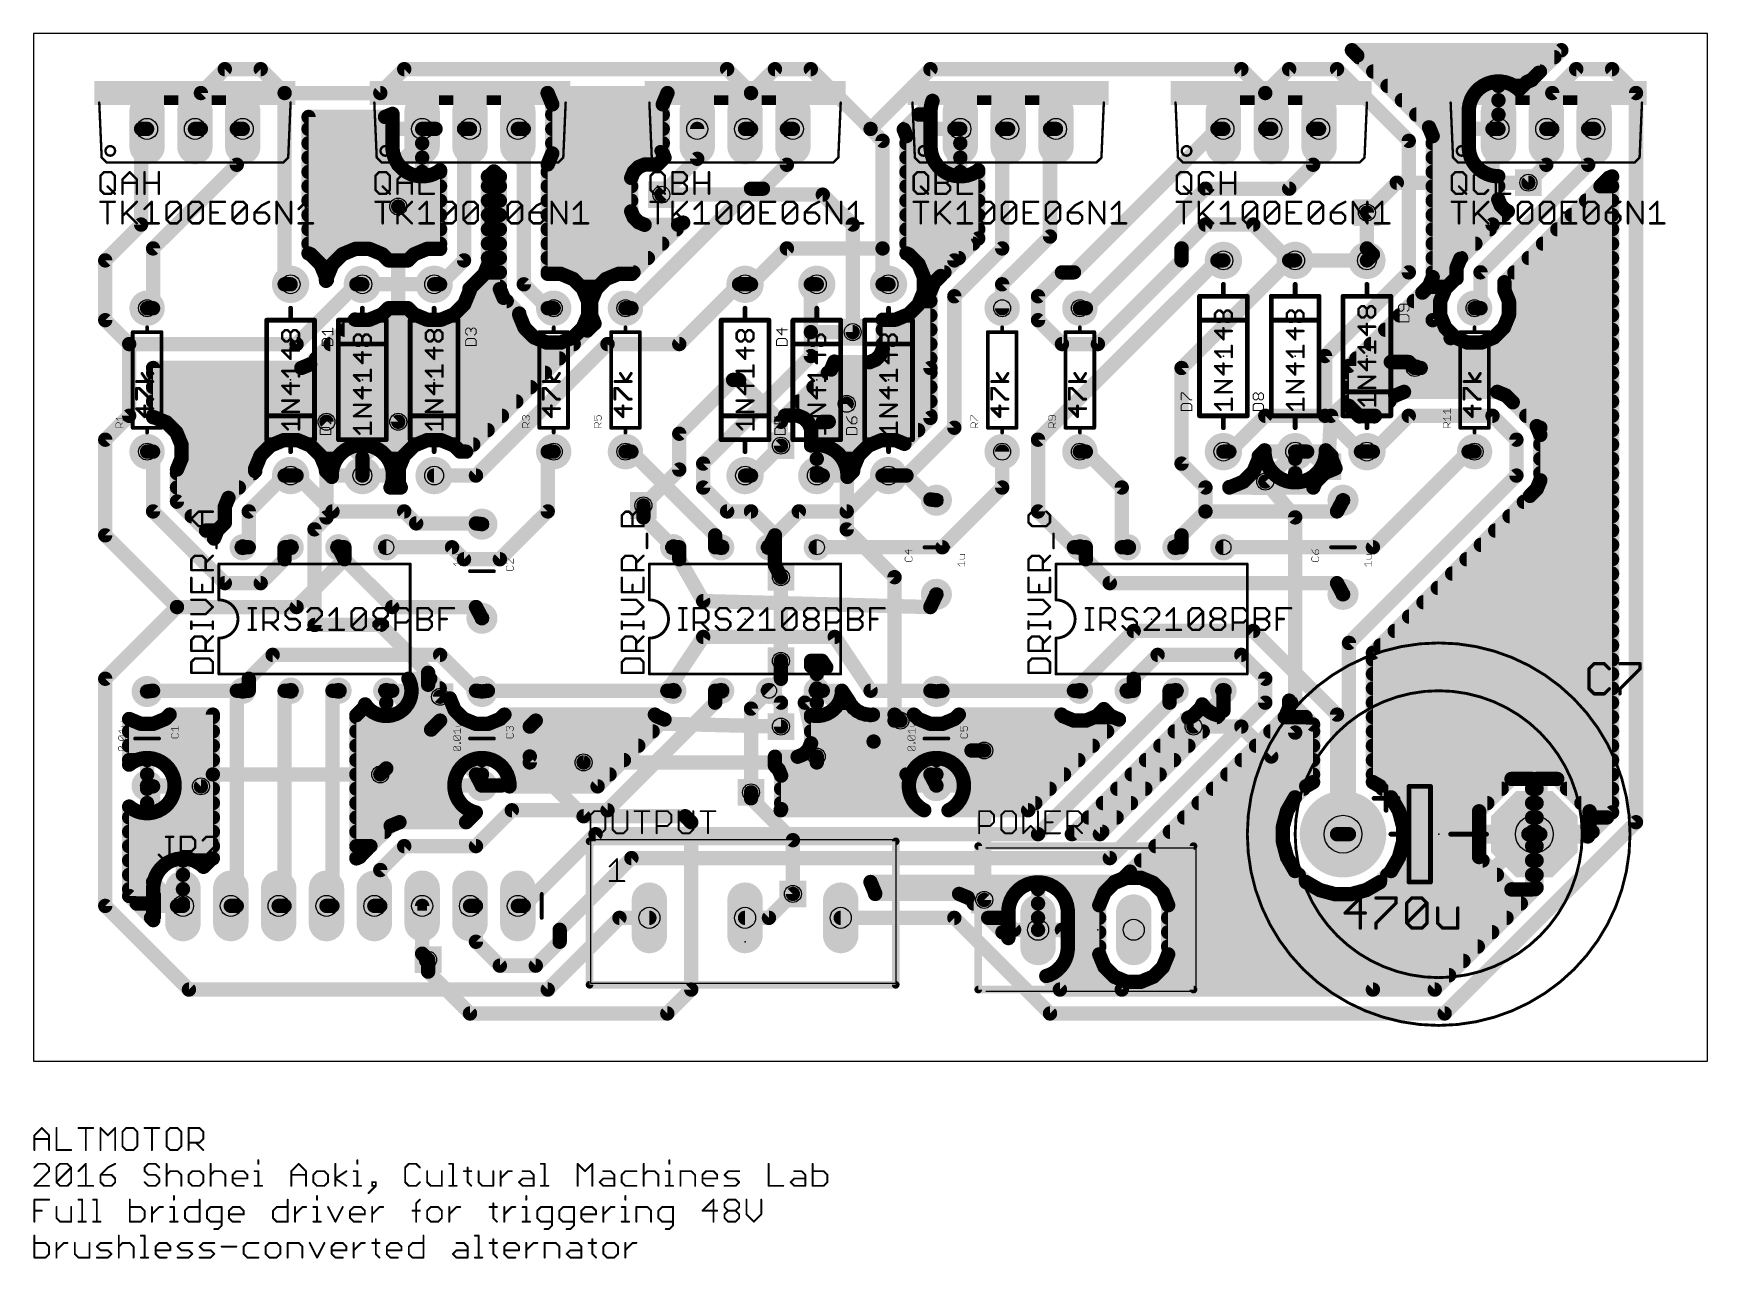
# Model space of a CAD drawing. Extents: x 0 to 88.9, y -10.5 to 54.6.
import ezdxf

# ---------------------------------------------------------------- set-up
doc = ezdxf.new("R2010")
doc.units = 0
for name, color, linetype in [('1', 22, 'CONTINUOUS'), ('16', 175, 'CONTINUOUS'), ('17', 82, 'CONTINUOUS'), ('18', 82, 'CONTINUOUS'), ('20', 7, 'CONTINUOUS'), ('21', 253, 'CONTINUOUS'), ('23', 7, 'CONTINUOUS'), ('25', 253, 'CONTINUOUS'), ('27', 253, 'CONTINUOUS'), ('44', 253, 'CONTINUOUS'), ('51', 253, 'CONTINUOUS')]:
    doc.layers.add(name, color=color, linetype=linetype)

# ---------------------------------------------------------------- blocks, each defined once
blk = doc.blocks.new('ROUNDP')
at = {"const_width": 0.5}
blk.add_lwpolyline([(0, -0.25, 1), (0, 0.25, 1), (0, -0.25)], format="xyb", dxfattribs=at)
blk = doc.blocks.new('RECT')
blk.add_solid([(-0.5, -0.5), (0.5, -0.5), (-0.5, 0.5), (0.5, 0.5)])
blk = doc.blocks.new('OCTAGONP')
at = {"const_width": 0.5}
blk.add_lwpolyline([(-0.25, -0.1036), (-0.25, 0.1036), (-0.1036, 0.25), (0.1036, 0.25), (0.25, 0.1036), (0.25, -0.1036), (0.1036, -0.25), (-0.1036, -0.25), (-0.25, -0.1036), (-0.25, 0.1036)], dxfattribs=at)
blk = doc.blocks.new('LONGP100')
at = {"const_width": 1}
blk.add_lwpolyline([(-0.5, 0), (0.5, 0)], dxfattribs=at)
at = {"const_width": 0.5}
for points in [[(-0.5, 0.25, 1), (-0.5, -0.25)], [(0.5, -0.25, 1), (0.5, 0.25)]]:
    blk.add_lwpolyline(points, format="xyb", dxfattribs=at)
blk = doc.blocks.new('SQUAREV')
blk.add_solid([(-0.5, -0.5), (0.5, -0.5), (-0.5, 0.5), (0.5, 0.5)])

msp = doc.modelspace()

# ---------------------------------------------------------------- linework, layer by layer
at = {"layer": '1', "const_width": 0.762}
for points in [[(33.3375, 46.0375), (41.91, 46.0375)], [(41.91, 46.0375), (43.4975, 44.45)], [(72.39, 46.6725), (70.8025, 45.085)], [(79.375, 46.6725), (72.39, 46.6725)], [(19.3675, 33.9725), (19.3675, 45.4025)], [(43.4975, 44.45), (43.4975, 38.735)], [(68.8975, 34.29), (72.0725, 37.1475)], [(72.0725, 37.1475), (73.025, 37.1475)], [(73.025, 37.1475), (73.3425, 36.83)], [(37.1475, 36.195), (34.29, 33.3375)], [(37.465, 36.195), (37.1475, 36.195)], [(39.6875, 33.9725), (37.465, 36.195)], [(43.18, 34.925), (43.18, 28.2575)], [(68.7388, 31.5913), (68.8975, 34.29)], [(15.5575, 33.9725), (15.5575, 28.8925)], [(39.6875, 32.7025), (39.6875, 33.9725)], [(34.29, 33.3375), (34.29, 31.4325)], [(34.29, 31.4325), (32.385, 29.5275)], [(66.9925, 28.8925), (65.405, 30.7975)], [(15.5575, 28.8925), (14.9225, 28.2575)], [(14.9225, 28.2575), (14.9225, 23.1775)], [(43.18, 28.2575), (45.72, 25.7175)], [(66.9925, 17.4625), (66.9925, 28.8925)], [(39.6875, 25.7175), (39.6875, 21.2725)], [(45.72, 25.7175), (45.72, 18.415)], [(14.9225, 23.1775), (18.415, 23.1775)], [(18.415, 23.1775), (20.955, 20.6375)], [(20.955, 20.6375), (20.955, 20.0025)], [(20.955, 20.0025), (21.59, 19.3675)], [(45.72, 18.415), (46.0375, 18.0975)], [(26.3525, 17.78), (26.67, 18.0975)], [(26.3525, 15.875), (26.3525, 17.78)], [(26.67, 18.0975), (39.6875, 17.78)], [(61.595, 17.78), (64.135, 17.78)], [(64.135, 17.78), (65.7225, 16.1925)], [(65.7225, 16.1925), (66.9925, 17.4625)], [(50.4825, 8.5725), (50.4825, 16.51)], [(29.21, 13.0175), (26.3525, 15.875)], [(29.21, 15.875), (41.5925, 15.875)], [(41.5925, 15.875), (41.5925, 16.1925)], [(9.525, 15.24), (8.89, 14.605)], [(18.415, 15.24), (9.525, 15.24)], [(38.1, 13.97), (38.1, 14.2875)], [(40.3225, 11.7475), (38.1, 13.97)], [(34.6075, 13.0175), (29.21, 13.0175)], [(34.925, 12.7), (34.6075, 13.0175)], [(34.925, 3.81), (34.925, 12.7)], [(40.3225, 8.89), (40.3225, 11.7475)], [(20.955, 5.3975), (20.955, 4.7625)], [(20.955, 4.7625), (23.1775, 2.54)], [(33.655, 2.54), (34.925, 3.81)], [(23.1775, 2.54), (33.655, 2.54)]]:
    msp.add_lwpolyline(points, dxfattribs=at)
at = {"layer": '1', "const_width": 0.381}
for points in [[(33.3375, 46.228, 1), (33.3375, 45.847)], [(42.0447, 46.1722, 1), (41.7753, 45.9028)], [(41.91, 45.847, 1), (41.91, 46.228)], [(72.39, 46.863, 1), (72.39, 46.482)], [(72.5247, 46.5378, 1), (72.2553, 46.8072)], [(79.375, 46.482, 1), (79.375, 46.863)], [(19.558, 45.4025, 1), (19.177, 45.4025)], [(70.6678, 45.2197, 1), (70.9372, 44.9503)], [(43.688, 44.45, 1), (43.307, 44.45)], [(43.3628, 44.3153, 1), (43.6322, 44.5847)], [(43.307, 38.735, 1), (43.688, 38.735)], [(72.0725, 37.338, 1), (72.0725, 36.957)], [(72.1999, 37.0059, 1), (71.9451, 37.2891)], [(73.1597, 37.2822, 1), (72.8903, 37.0128)], [(73.025, 36.957, 1), (73.025, 37.338)], [(37.1475, 36.3855, 1), (37.1475, 36.0045)], [(37.2822, 36.0603, 1), (37.0128, 36.3297)], [(37.5997, 36.3297, 1), (37.3303, 36.0603)], [(37.465, 36.0045, 1), (37.465, 36.3855)], [(73.2078, 36.6953, 1), (73.4772, 36.9647)], [(43.3705, 34.925, 1), (42.9895, 34.925)], [(69.0877, 34.2788, 1), (68.7073, 34.3012)], [(15.748, 33.9725, 1), (15.367, 33.9725)], [(19.177, 33.9725, 1), (19.558, 33.9725)], [(39.878, 33.9725, 1), (39.497, 33.9725)], [(39.5528, 33.8378, 1), (39.8222, 34.1072)], [(68.7701, 34.4316, 1), (69.0249, 34.1484)], [(34.4805, 33.3375, 1), (34.0995, 33.3375)], [(34.1553, 33.4722, 1), (34.4247, 33.2028)], [(39.497, 32.7025, 1), (39.878, 32.7025)], [(34.0995, 31.4325, 1), (34.4805, 31.4325)], [(34.4247, 31.2978, 1), (34.1553, 31.5672)], [(65.5513, 30.9195, 1), (65.2587, 30.6755)], [(68.5486, 31.6024, 1), (68.9289, 31.5801)], [(32.2503, 29.6622, 1), (32.5197, 29.3928)], [(15.113, 28.2575, 1), (14.732, 28.2575)], [(14.7878, 28.3922, 1), (15.0572, 28.1228)], [(15.367, 28.8925, 1), (15.748, 28.8925)], [(15.6922, 28.7578, 1), (15.4228, 29.0272)], [(43.3147, 28.3922, 1), (43.0453, 28.1228)], [(42.9895, 28.2575, 1), (43.3705, 28.2575)], [(67.183, 28.8925, 1), (66.802, 28.8925)], [(66.8462, 28.7705, 1), (67.1388, 29.0145)], [(39.878, 25.7175, 1), (39.497, 25.7175)], [(45.9105, 25.7175, 1), (45.5295, 25.7175)], [(45.5853, 25.5828, 1), (45.8547, 25.8522)], [(14.9225, 23.368, 1), (14.9225, 22.987)], [(14.732, 23.1775, 1), (15.113, 23.1775)], [(18.5497, 23.3122, 1), (18.2803, 23.0428)], [(18.415, 22.987, 1), (18.415, 23.368)], [(39.497, 21.2725, 1), (39.878, 21.2725)], [(21.1455, 20.6375, 1), (20.7645, 20.6375)], [(20.8203, 20.5028, 1), (21.0897, 20.7722)], [(21.0897, 20.1372, 1), (20.8203, 19.8678)], [(20.7645, 20.0025, 1), (21.1455, 20.0025)], [(21.4553, 19.2328, 1), (21.7247, 19.5022)], [(45.8547, 18.5497, 1), (45.5853, 18.2803)], [(26.543, 17.78, 1), (26.162, 17.78)], [(26.2178, 17.9147, 1), (26.4872, 17.6453)], [(26.6746, 18.2879, 1), (26.6654, 17.9071)], [(26.8047, 17.9628, 1), (26.5353, 18.2322)], [(39.6829, 17.5896, 1), (39.6921, 17.9704)], [(45.5295, 18.415, 1), (45.9105, 18.415)], [(45.9028, 17.9628, 1), (46.1722, 18.2322)], [(61.595, 17.9705, 1), (61.595, 17.5895)], [(64.2697, 17.9147, 1), (64.0003, 17.6453)], [(64.135, 17.5895, 1), (64.135, 17.9705)], [(67.1272, 17.3278, 1), (66.8578, 17.5972)], [(50.673, 16.51, 1), (50.292, 16.51)], [(66.802, 17.4625, 1), (67.183, 17.4625)], [(26.4872, 16.0097, 1), (26.2178, 15.7403)], [(26.162, 15.875, 1), (26.543, 15.875)], [(29.21, 16.0655, 1), (29.21, 15.6845)], [(41.783, 16.1925, 1), (41.402, 16.1925)], [(41.402, 15.875, 1), (41.783, 15.875)], [(41.5925, 15.6845, 1), (41.5925, 16.0655)], [(65.5878, 16.3272, 1), (65.8572, 16.0578)], [(65.5878, 16.0578, 1), (65.8572, 16.3272)], [(9.525, 15.4305, 1), (9.525, 15.0495)], [(9.6597, 15.1053, 1), (9.3903, 15.3747)], [(18.415, 15.0495, 1), (18.415, 15.4305)], [(8.7553, 14.7397, 1), (9.0247, 14.4703)], [(38.2905, 14.2875, 1), (37.9095, 14.2875)], [(38.2347, 14.1047, 1), (37.9653, 13.8353)], [(29.21, 13.208, 1), (29.21, 12.827)], [(29.0753, 12.8828, 1), (29.3447, 13.1522)], [(34.7422, 13.1522, 1), (34.4728, 12.8828)], [(34.6075, 12.827, 1), (34.6075, 13.208)], [(37.9095, 13.97, 1), (38.2905, 13.97)], [(35.1155, 12.7, 1), (34.7345, 12.7)], [(34.7903, 12.5653, 1), (35.0597, 12.8347)], [(40.513, 11.7475, 1), (40.132, 11.7475)], [(40.1878, 11.6128, 1), (40.4572, 11.8822)], [(40.132, 8.89, 1), (40.513, 8.89)], [(50.292, 8.5725, 1), (50.673, 8.5725)], [(21.1455, 5.3975, 1), (20.7645, 5.3975)], [(21.0897, 4.8972, 1), (20.8203, 4.6278)], [(20.7645, 4.7625, 1), (21.1455, 4.7625)], [(34.7345, 3.81, 1), (35.1155, 3.81)], [(35.0597, 3.6753, 1), (34.7903, 3.9447)], [(23.1775, 2.7305, 1), (23.1775, 2.3495)], [(23.0428, 2.4053, 1), (23.3122, 2.6747)], [(33.5203, 2.6747, 1), (33.7897, 2.4053)], [(33.655, 2.3495, 1), (33.655, 2.7305)]]:
    msp.add_lwpolyline(points, format="xyb", dxfattribs=at)
at = {"layer": '16', "const_width": 0.762}
for points in [[(70.2917, 53.4244), (70.005, 53.711)], [(70.005, 53.711), (81.125, 53.711)], [(74.1017, 49.6144), (70.2917, 53.4244)], [(70.376, 53.34), (80.754, 53.34)], [(81.125, 53.711), (79.9256, 52.5117)], [(10.16, 52.705), (8.89, 51.435)], [(12.065, 52.705), (10.16, 52.705)], [(13.335, 51.435), (12.065, 52.705)], [(19.685, 52.705), (18.415, 51.435)], [(36.83, 52.705), (19.685, 52.705)], [(38.1, 51.435), (36.83, 52.705)], [(39.37, 52.705), (38.1, 51.435)], [(41.275, 52.705), (39.37, 52.705)], [(44.45, 49.53), (41.275, 52.705)], [(44.45, 49.53), (47.625, 52.705)], [(47.625, 52.705), (64.135, 52.705)], [(64.135, 52.705), (65.405, 51.435)], [(65.405, 51.435), (66.675, 52.705)], [(66.675, 52.705), (69.215, 52.705)], [(69.215, 52.705), (73.025, 48.895)], [(71.138, 52.578), (79.992, 52.578)], [(79.5586, 52.1308), (79.2916, 52.0202)], [(79.5683, 52.1544), (79.5586, 52.1308)], [(79.9256, 52.5117), (79.5683, 52.1544)], [(80.645, 51.435), (81.915, 52.705)], [(81.915, 52.705), (83.82, 52.705)], [(83.82, 52.705), (85.09, 51.435)], [(8.89, 51.435), (8.89, 49.53)], [(13.335, 41.275), (13.335, 51.435)], [(18.415, 51.435), (13.335, 51.435)], [(27.5463, 50.8336), (27.2972, 51.435)], [(27.2972, 51.435), (33.6628, 51.435)], [(33.6628, 51.435), (33.4137, 50.8336)], [(38.1, 51.435), (38.1, 49.53)], [(65.405, 51.435), (65.405, 49.53)], [(71.9, 51.816), (76.9612, 51.816)], [(76.4406, 51.2952), (76.3281, 51.0743)], [(76.5863, 51.4957), (76.4406, 51.2952)], [(76.7616, 51.671), (76.5863, 51.4957)], [(76.9621, 51.8167), (76.7616, 51.671)], [(77.183, 51.9292), (76.9621, 51.8167)], [(77.4187, 52.0058), (77.183, 51.9292)], [(77.6636, 52.0446), (77.4187, 52.0058)], [(77.7875, 52.0446), (77.6636, 52.0446)], [(77.9114, 52.0446), (77.7875, 52.0446)], [(77.7875, 52.0446), (77.7875, 49.53)], [(77.7875, 49.53), (77.7875, 52.0446)], [(77.7875, 51.816), (77.7875, 51.816)], [(78.1563, 52.0058), (77.9114, 52.0446)], [(78.392, 51.9292), (78.1563, 52.0058)], [(78.6129, 51.8167), (78.392, 51.9292)], [(78.8134, 51.671), (78.6129, 51.8167)], [(78.6138, 51.816), (79.0874, 51.816)], [(78.8779, 51.6065), (78.8134, 51.671)], [(79.2916, 52.0202), (78.8779, 51.6065)], [(80.645, 49.53), (80.645, 51.435)], [(85.09, 51.435), (85.09, 12.7)], [(18.6676, 50.165), (19.0627, 50.3287)], [(18.9742, 50.292), (19.0627, 50.292)], [(19.0627, 50.3287), (19.0627, 49.53)], [(27.455, 51.054), (33.505, 51.054)], [(27.5463, 48.2264), (27.5463, 50.8336)], [(27.5463, 50.292), (33.4137, 50.292)], [(33.4137, 50.8336), (33.4137, 48.2264)], [(46.2111, 49.495), (47.7351, 51.0191)], [(47.008, 50.292), (47.6377, 50.292)], [(47.6765, 50.8386), (47.6377, 50.5937)], [(47.6377, 50.5937), (47.6377, 49.53)], [(47.7351, 51.0191), (47.6765, 50.8386)], [(72.662, 51.054), (76.3215, 51.054)], [(73.424, 50.292), (76.2127, 50.292)], [(76.2515, 50.8386), (76.2127, 50.5937)], [(76.2127, 50.5937), (76.2127, 49.53)], [(76.3281, 51.0743), (76.2515, 50.8386)], [(77.7875, 51.054), (77.7875, 51.054)], [(77.7875, 50.292), (77.7875, 50.292)], [(5.715, 44.45), (5.715, 49.53)], [(5.715, 49.53), (6.0325, 49.53)], [(8.89, 49.53), (8.5725, 49.53)], [(10.795, 49.53), (10.795, 47.625)], [(10.795, 49.53), (11.1125, 49.53)], [(14.605, 42.9149), (14.605, 50.165)], [(14.605, 50.165), (18.6676, 50.165)], [(14.605, 49.53), (20.6375, 49.53)], [(19.0627, 49.53), (20.6375, 49.53)], [(20.6375, 49.53), (19.0627, 49.53)], [(19.0627, 49.53), (19.0627, 48.4663)], [(19.3675, 47.625), (21.2725, 49.53)], [(20.6375, 49.53), (20.6375, 49.53)], [(20.6375, 49.53), (21.3487, 49.53)], [(21.3487, 49.53), (20.6375, 49.53)], [(20.6375, 49.53), (20.6375, 49.53)], [(20.6375, 47.0154), (20.6375, 49.53)], [(20.6375, 49.53), (20.6375, 49.53)], [(20.6375, 49.53), (20.6375, 47.0154)], [(20.6375, 49.53), (21.3487, 49.53)], [(21.2725, 49.53), (20.6375, 49.53)], [(21.3487, 49.53), (21.3487, 49.53)], [(22.86, 42.545), (22.86, 49.53)], [(22.86, 49.53), (23.1775, 49.53)], [(26.035, 49.53), (25.7175, 49.53)], [(26.035, 41.275), (26.035, 49.53)], [(27.5463, 49.53), (33.4137, 49.53)], [(35.2425, 49.53), (35.2425, 47.9425)], [(38.1, 49.53), (37.7825, 49.53)], [(40.005, 49.53), (40.005, 47.625)], [(40.005, 49.53), (40.3225, 49.53)], [(45.085, 48.895), (44.45, 49.53)], [(46.355, 49.1476), (46.2111, 49.495)], [(46.246, 49.53), (49.2125, 49.53)], [(47.6377, 49.53), (49.2125, 49.53)], [(49.2125, 49.53), (47.6377, 49.53)], [(47.6377, 49.53), (47.6377, 48.4663)], [(48.895, 42.545), (48.895, 49.53)], [(48.895, 49.53), (49.2125, 49.53)], [(49.2125, 49.53), (49.2125, 49.53)], [(49.2125, 47.0154), (49.2125, 49.53)], [(49.2125, 49.53), (49.2125, 49.53)], [(49.2125, 49.53), (49.2125, 47.0154)], [(51.435, 43.18), (51.435, 49.53)], [(51.435, 49.53), (51.7525, 49.53)], [(53.975, 49.53), (53.975, 43.815)], [(53.975, 49.53), (54.2925, 49.53)], [(55.245, 41.91), (62.865, 49.53)], [(62.865, 49.53), (63.1825, 49.53)], [(65.405, 49.53), (65.7225, 49.53)], [(67.945, 49.53), (67.945, 47.625)], [(67.945, 49.53), (68.2625, 49.53)], [(74.295, 49.1476), (74.1017, 49.6144)], [(74.1366, 49.53), (77.7875, 49.53)], [(76.2127, 49.53), (77.7875, 49.53)], [(77.7875, 49.53), (76.2127, 49.53)], [(76.2127, 49.53), (76.2127, 48.4663)], [(77.47, 44.45), (77.47, 49.53)], [(77.47, 49.53), (77.7875, 49.53)], [(77.7875, 49.53), (77.7875, 49.53)], [(77.7875, 49.53), (77.7875, 49.53)], [(80.645, 49.53), (80.3275, 49.53)], [(80.3275, 49.53), (80.3275, 47.625)], [(82.55, 49.53), (82.55, 47.625)], [(82.55, 49.53), (82.8675, 49.53)], [(14.605, 48.768), (19.0627, 48.768)], [(20.6375, 48.768), (20.6375, 48.768)], [(27.5463, 48.768), (33.4137, 48.768)], [(45.085, 43.18), (45.085, 48.895)], [(46.355, 42.9149), (46.355, 49.1476)], [(46.355, 48.768), (47.6377, 48.768)], [(49.2125, 48.768), (49.2125, 48.768)], [(73.025, 48.895), (73.025, 41.91)], [(74.295, 41.6574), (74.295, 49.1476)], [(74.295, 48.768), (76.2127, 48.768)], [(10.795, 47.625), (6.35, 43.18)], [(14.605, 48.006), (19.1715, 48.006)], [(19.0627, 48.4663), (19.1015, 48.2214)], [(19.1015, 48.2214), (19.1781, 47.9857)], [(19.1781, 47.9857), (19.2906, 47.7648)], [(19.2906, 47.7648), (19.4363, 47.5643)], [(19.3675, 45.4025), (19.3675, 47.625)], [(20.6375, 48.006), (20.6375, 48.006)], [(27.305, 47.6439), (27.5463, 48.2264)], [(27.305, 41.8338), (27.305, 47.6439)], [(27.455, 48.006), (33.505, 48.006)], [(32.4495, 47.6377), (32.1227, 47.5024)], [(33.1416, 47.6377), (32.4495, 47.6377)], [(33.5065, 48.0025), (33.1416, 47.6377)], [(35.2425, 47.9425), (33.3375, 46.0375)], [(33.4137, 48.2264), (33.5065, 48.0025)], [(40.005, 47.625), (38.735, 46.355)], [(46.355, 48.006), (47.7465, 48.006)], [(47.6377, 48.4663), (47.6765, 48.2214)], [(47.6765, 48.2214), (47.7531, 47.9857)], [(47.7531, 47.9857), (47.8656, 47.7648)], [(47.8656, 47.7648), (48.0113, 47.5643)], [(49.2125, 48.006), (49.2125, 48.006)], [(67.945, 47.625), (66.675, 46.355)], [(74.295, 48.006), (76.3215, 48.006)], [(76.2127, 48.4663), (76.2515, 48.2214)], [(76.2515, 48.2214), (76.3281, 47.9857)], [(76.3281, 47.9857), (76.4406, 47.7648)], [(76.4406, 47.7648), (76.5863, 47.5643)], [(82.55, 47.625), (76.835, 41.91)], [(80.3275, 47.625), (79.375, 46.6725)], [(14.605, 47.244), (19.8112, 47.244)], [(19.4363, 47.5643), (19.6116, 47.389)], [(19.6116, 47.389), (19.8121, 47.2433)], [(19.8121, 47.2433), (20.033, 47.1308)], [(20.033, 47.1308), (20.2687, 47.0542)], [(20.2687, 47.0542), (20.5136, 47.0154)], [(20.5136, 47.0154), (20.6375, 47.0154)], [(20.6375, 47.244), (20.6375, 47.244)], [(20.6375, 47.0154), (20.7614, 47.0154)], [(20.7614, 47.0154), (21.0063, 47.0542)], [(21.0063, 47.0542), (21.242, 47.1308)], [(21.242, 47.1308), (21.4629, 47.2433)], [(21.4629, 47.2433), (21.59, 47.3357)], [(21.4638, 47.244), (21.59, 47.244)], [(21.59, 47.3357), (21.59, 43.1546)], [(24.13, 47.0053), (24.2134, 47.0398)], [(24.13, 42.2924), (24.13, 47.0053)], [(24.2134, 47.0398), (24.4475, 47.2739)], [(24.4176, 47.244), (24.4774, 47.244)], [(24.4475, 47.2739), (24.6816, 47.0398)], [(24.6816, 47.0398), (24.765, 47.0053)], [(24.765, 47.0053), (24.765, 41.0224)], [(27.305, 47.244), (31.8692, 47.244)], [(31.8726, 47.2523), (31.7373, 46.9255)], [(31.7373, 46.9255), (31.7373, 45.1495)], [(32.1227, 47.5024), (31.8726, 47.2523)], [(46.355, 47.244), (48.3862, 47.244)], [(48.0113, 47.5643), (48.1866, 47.389)], [(48.1866, 47.389), (48.3871, 47.2433)], [(48.3871, 47.2433), (48.608, 47.1308)], [(48.608, 47.1308), (48.8437, 47.0542)], [(48.8437, 47.0542), (49.0886, 47.0154)], [(49.0886, 47.0154), (49.2125, 47.0154)], [(49.2125, 47.244), (49.2125, 47.244)], [(49.2125, 47.0154), (49.3364, 47.0154)], [(49.3364, 47.0154), (49.5813, 47.0542)], [(49.5813, 47.0542), (49.817, 47.1308)], [(49.817, 47.1308), (50.0379, 47.2433)], [(50.0379, 47.2433), (50.165, 47.3357)], [(50.0388, 47.244), (50.165, 47.244)], [(50.165, 47.3357), (50.165, 43.7061)], [(74.295, 47.244), (76.9612, 47.244)], [(76.5863, 47.5643), (76.7616, 47.389)], [(76.7616, 47.389), (76.9621, 47.2433)], [(76.9621, 47.2433), (77.183, 47.1308)], [(77.183, 47.1308), (77.4187, 47.0542)], [(77.4187, 47.0542), (77.6636, 47.0154)], [(77.6636, 47.0154), (77.7748, 47.0154)], [(77.7748, 47.0154), (77.7748, 45.7845)], [(83.2694, 46.5483), (83.6266, 46.9056)], [(83.6266, 46.9056), (83.6364, 46.9292)], [(83.6364, 46.9292), (83.82, 47.0053)], [(83.82, 47.0053), (83.82, 13.2261)], [(14.605, 46.482), (21.59, 46.482)], [(24.13, 46.482), (24.765, 46.482)], [(27.305, 46.482), (31.7373, 46.482)], [(38.1, 46.355), (31.75, 40.005)], [(38.735, 46.355), (38.1, 46.355)], [(46.355, 46.482), (50.165, 46.482)], [(62.23, 46.355), (55.88, 40.005)], [(66.675, 46.355), (62.23, 46.355)], [(74.295, 46.482), (77.7748, 46.482)], [(78.105, 41.3839), (83.2694, 46.5483)], [(83.2031, 46.482), (83.82, 46.482)], [(14.605, 45.72), (21.59, 45.72)], [(14.605, 44.958), (21.59, 44.958)], [(24.13, 45.72), (24.765, 45.72)], [(24.13, 44.958), (24.765, 44.958)], [(27.305, 45.72), (31.7373, 45.72)], [(27.305, 44.958), (31.8166, 44.958)], [(31.7373, 45.1495), (31.8726, 44.8227)], [(46.355, 45.72), (50.165, 45.72)], [(46.355, 44.958), (50.165, 44.958)], [(70.8025, 45.085), (70.8025, 43.18)], [(74.295, 45.72), (77.8015, 45.72)], [(74.295, 44.958), (78.087, 44.958)], [(78.2849, 45.156), (75.7583, 42.6294)], [(77.7748, 45.7845), (77.9101, 45.4577)], [(77.9101, 45.4577), (78.1602, 45.2076)], [(78.1602, 45.2076), (78.2849, 45.156)], [(81.6791, 44.958), (83.82, 44.958)], [(82.4411, 45.72), (83.82, 45.72)], [(3.81, 42.545), (5.715, 44.45)], [(14.605, 44.196), (21.59, 44.196)], [(24.13, 44.196), (24.765, 44.196)], [(27.305, 44.196), (34.145, 44.196)], [(34.4999, 44.5509), (31.7827, 41.8338)], [(31.8726, 44.8227), (32.1227, 44.5726)], [(32.1227, 44.5726), (32.4495, 44.4373)], [(32.4495, 44.4373), (34.2255, 44.4373)], [(34.2255, 44.4373), (34.4999, 44.5509)], [(46.355, 44.196), (50.165, 44.196)], [(62.23, 44.45), (60.96, 43.18)], [(64.77, 44.45), (62.23, 44.45)], [(66.675, 42.545), (64.77, 44.45)], [(74.295, 41.275), (77.47, 44.45)], [(74.295, 44.196), (77.325, 44.196)], [(80.9171, 44.196), (83.82, 44.196)], [(6.35, 43.18), (6.35, 40.005)], [(14.605, 43.434), (21.59, 43.434)], [(24.13, 43.434), (24.765, 43.434)], [(27.305, 43.434), (33.383, 43.434)], [(40.005, 43.18), (38.1, 41.275)], [(45.085, 43.18), (40.005, 43.18)], [(45.085, 41.275), (45.085, 43.18)], [(46.355, 43.434), (49.8929, 43.434)], [(50.165, 43.7061), (48.1756, 41.7167)], [(48.895, 40.64), (51.435, 43.18)], [(53.975, 43.815), (51.435, 41.275)], [(60.96, 43.18), (60.96, 42.545)], [(70.8025, 43.18), (71.12, 42.8625)], [(74.295, 43.434), (76.563, 43.434)], [(80.1551, 43.434), (83.82, 43.434)], [(3.81, 39.37), (3.81, 42.545)], [(14.7172, 42.8684), (14.605, 42.9149)], [(15.2459, 42.3397), (14.7172, 42.8684)], [(14.9137, 42.672), (16.2013, 42.672)], [(15.5321, 41.6489), (15.2459, 42.3397)], [(15.8691, 42.3397), (15.5829, 41.6489)], [(16.3978, 42.8684), (15.8691, 42.3397)], [(17.0886, 43.1546), (16.3978, 42.8684)], [(17.8364, 43.1546), (17.0886, 43.1546)], [(18.5272, 42.8684), (17.8364, 43.1546)], [(18.8507, 42.545), (18.5272, 42.8684)], [(18.7236, 42.672), (20.0114, 42.672)], [(19.8843, 42.545), (18.8507, 42.545)], [(20.2078, 42.8684), (19.8843, 42.545)], [(20.8986, 43.1546), (20.2078, 42.8684)], [(21.59, 43.1546), (20.8986, 43.1546)], [(21.59, 41.275), (22.86, 42.545)], [(23.9367, 41.8256), (24.13, 42.2924)], [(24.13, 42.672), (24.765, 42.672)], [(27.305, 42.672), (32.621, 42.672)], [(46.4672, 42.8684), (46.355, 42.9149)], [(46.9959, 42.3397), (46.4672, 42.8684)], [(46.6637, 42.672), (49.131, 42.672)], [(47.2821, 41.6489), (46.9959, 42.3397)], [(47.625, 41.275), (48.895, 42.545)], [(53.34, 33.02), (62.865, 42.545)], [(60.96, 42.545), (56.515, 38.1)], [(66.675, 42.545), (60.96, 36.83)], [(62.865, 42.545), (63.1825, 42.545)], [(66.675, 42.545), (66.9925, 42.545)], [(66.9925, 42.545), (70.8025, 42.545)], [(71.12, 42.8625), (70.8025, 42.545)], [(74.295, 42.672), (75.801, 42.672)], [(75.7583, 42.6294), (75.565, 42.1626)], [(79.3931, 42.672), (83.82, 42.672)], [(15.4239, 41.91), (15.6911, 41.91)], [(15.5321, 41.4581), (15.5321, 41.6489)], [(15.5829, 41.5089), (15.5321, 41.4581)], [(15.5829, 41.6489), (15.5829, 41.5089)], [(23.1521, 41.041), (23.5794, 41.4683)], [(23.5794, 41.4683), (23.9367, 41.8256)], [(23.5794, 41.4683), (23.5794, 41.4683)], [(23.9716, 41.91), (24.765, 41.91)], [(27.305, 41.91), (31.859, 41.91)], [(27.9863, 41.8338), (27.305, 41.8338)], [(28.6584, 41.5554), (27.9863, 41.8338)], [(29.1729, 41.0409), (28.6584, 41.5554)], [(30.3966, 41.5554), (29.8821, 41.0409)], [(31.0687, 41.8338), (30.3966, 41.5554)], [(31.7827, 41.8338), (31.0687, 41.8338)], [(47.1739, 41.91), (48.369, 41.91)], [(47.2821, 40.9011), (47.2821, 41.6489)], [(48.1756, 41.7167), (47.8183, 41.3594)], [(53.34, 40.64), (54.61, 41.91)], [(54.61, 41.91), (55.245, 41.91)], [(73.025, 41.91), (68.58, 37.465)], [(74.1017, 41.1906), (74.295, 41.6574)], [(74.295, 41.91), (75.565, 41.91)], [(75.4816, 41.5554), (74.9671, 41.0409)], [(75.565, 41.5899), (75.4816, 41.5554)], [(75.565, 42.1626), (75.565, 41.5899)], [(76.835, 41.91), (76.835, 40.005)], [(78.6311, 41.91), (83.82, 41.91)], [(13.335, 41.275), (13.6525, 41.275)], [(17.145, 41.275), (13.97, 38.1)], [(17.145, 41.275), (17.4625, 41.275)], [(17.4625, 41.275), (21.2725, 41.275)], [(21.59, 41.275), (21.2725, 41.275)], [(22.8659, 40.2103), (23.1521, 40.9011)], [(23.1521, 40.9011), (23.1521, 41.041)], [(23.259, 41.148), (24.765, 41.148)], [(24.765, 41.0224), (24.9583, 40.5556)], [(24.9583, 40.5556), (25.7937, 39.7202)], [(27.305, 40.005), (26.035, 41.275)], [(29.0658, 41.148), (29.9892, 41.148)], [(29.4513, 40.3688), (29.1729, 41.0409)], [(29.8821, 41.0409), (29.6037, 40.3688)], [(37.465, 41.275), (34.29, 38.1)], [(37.465, 41.275), (37.7825, 41.275)], [(38.1, 41.275), (37.7825, 41.275)], [(41.275, 38.735), (41.275, 41.275)], [(41.275, 41.275), (41.5925, 41.275)], [(45.085, 41.275), (45.4025, 41.275)], [(46.9959, 40.2103), (47.2821, 40.9011)], [(47.2821, 41.148), (47.7308, 41.148)], [(47.8183, 41.3594), (47.625, 40.8926)], [(47.625, 36.83), (47.625, 41.275)], [(47.625, 40.8926), (47.625, 34.181)], [(48.895, 33.655), (48.895, 40.64)], [(51.435, 41.275), (51.435, 40.005)], [(53.34, 39.37), (53.34, 40.64)], [(69.85, 36.9389), (73.7444, 40.8333)], [(73.7444, 40.8333), (74.1017, 41.1906)], [(74.059, 41.148), (75.0742, 41.148)], [(74.295, 39.37), (74.295, 41.275)], [(74.9671, 41.0409), (74.6887, 40.3688)], [(78.105, 40.9513), (78.105, 41.3839)], [(78.105, 41.148), (83.82, 41.148)], [(78.3463, 40.3688), (78.105, 40.9513)], [(6.35, 40.005), (6.0325, 40.005)], [(17.8364, 39.3954), (18.5272, 39.6816)], [(18.3883, 39.624), (20.3467, 39.624)], [(18.5272, 39.6816), (18.8507, 40.005)], [(18.8507, 40.005), (19.8843, 40.005)], [(19.8843, 40.005), (20.2078, 39.6816)], [(20.2078, 39.6816), (20.8986, 39.3954)], [(21.6464, 39.3954), (22.3372, 39.6816)], [(22.1983, 39.624), (25.8008, 39.624)], [(22.3372, 39.6816), (22.8659, 40.2103)], [(22.9387, 40.386), (25.1279, 40.386)], [(25.7937, 39.7202), (25.7937, 39.6412)], [(25.7937, 39.6412), (26.0721, 38.9691)], [(27.305, 40.005), (27.6225, 40.005)], [(29.1729, 38.9691), (29.4513, 39.6412)], [(29.4442, 40.386), (29.6108, 40.386)], [(29.4442, 39.624), (29.6108, 39.624)], [(29.4513, 39.6412), (29.4513, 40.3688)], [(29.6037, 40.3688), (29.6037, 39.6412)], [(29.6037, 39.6412), (29.7909, 39.1892)], [(31.75, 40.005), (31.4325, 40.005)], [(45.7764, 39.3954), (46.4672, 39.6816)], [(46.3283, 39.624), (47.625, 39.624)], [(46.4672, 39.6816), (46.9959, 40.2103)], [(47.0687, 40.386), (47.625, 40.386)], [(55.88, 40.005), (55.5625, 40.005)], [(72.535, 39.624), (74.6958, 39.624)], [(73.297, 40.386), (74.6958, 40.386)], [(74.6887, 40.3688), (74.6887, 39.6412)], [(74.6887, 39.6412), (74.9671, 38.9691)], [(76.835, 40.005), (76.5175, 40.005)], [(78.0679, 38.9691), (78.3463, 39.6412)], [(78.3392, 40.386), (83.82, 40.386)], [(78.3392, 39.624), (83.82, 39.624)], [(78.3463, 39.6412), (78.3463, 40.3688)], [(5.08, 38.1), (3.81, 39.37)], [(14.6894, 37.0233), (17.0694, 39.4034)], [(16.5281, 38.862), (26.1792, 38.862)], [(17.0694, 39.4034), (17.0886, 39.3954)], [(17.0886, 39.3954), (17.8364, 39.3954)], [(20.8986, 39.3954), (21.6464, 39.3954)], [(29.4033, 38.8194), (22.9689, 32.385)], [(26.0721, 38.9691), (26.5866, 38.4546)], [(28.6584, 38.4546), (29.1729, 38.9691)], [(29.0658, 38.862), (29.4459, 38.862)], [(29.7606, 39.1767), (29.4033, 38.8194)], [(29.7909, 39.1892), (29.7606, 39.1767)], [(41.275, 37.465), (41.275, 38.735)], [(43.4975, 38.735), (41.275, 38.735)], [(45.0977, 37.847), (45.0977, 39.3954)], [(45.0977, 39.3954), (45.7764, 39.3954)], [(45.0977, 38.862), (47.625, 38.862)], [(54.61, 38.1), (53.34, 39.37)], [(71.773, 38.862), (75.0742, 38.862)], [(75.2475, 38.4175), (74.295, 39.37)], [(74.9671, 38.9691), (75.4816, 38.4546)], [(77.5534, 38.4546), (78.0679, 38.9691)], [(77.9608, 38.862), (83.82, 38.862)], [(13.97, 38.1), (5.08, 38.1)], [(5.08, 34.29), (5.08, 38.1)], [(15.766, 38.1), (28.684, 38.1)], [(30.48, 38.1), (23.495, 31.115)], [(26.5866, 38.4546), (27.2587, 38.1762)], [(27.2587, 38.1762), (27.9863, 38.1762)], [(27.9863, 38.1762), (28.6584, 38.4546)], [(34.29, 38.1), (30.48, 38.1)], [(44.9624, 37.5202), (45.0977, 37.847)], [(45.0977, 38.1), (47.625, 38.1)], [(56.515, 38.1), (54.61, 38.1)], [(71.011, 38.1), (83.82, 38.1)], [(73.66, 36.83), (75.2475, 38.4175)], [(80.01, 33.655), (75.2475, 38.4175)], [(75.4816, 38.4546), (76.1537, 38.1762)], [(76.1537, 38.1762), (76.8813, 38.1762)], [(76.8813, 38.1762), (77.5534, 38.4546)], [(14.2226, 36.83), (14.6894, 37.0233)], [(15.0041, 37.338), (27.922, 37.338)], [(35.56, 31.75), (41.275, 37.465)], [(42.3516, 36.7456), (42.527, 37.169)], [(42.527, 37.169), (42.6095, 37.1348)], [(42.6095, 37.1348), (44.3855, 37.1348)], [(44.3855, 37.1348), (44.7123, 37.2701)], [(44.7123, 37.2701), (44.9624, 37.5202)], [(44.7801, 37.338), (47.625, 37.338)], [(68.58, 37.465), (68.58, 34.29)], [(70.249, 37.338), (83.82, 37.338)], [(6.35, 34.2138), (6.35, 36.83)], [(6.35, 36.83), (14.2226, 36.83)], [(6.35, 36.576), (27.16, 36.576)], [(39.9087, 34.3027), (42.3516, 36.7456)], [(41.91, 31.115), (47.625, 36.83)], [(42.182, 36.576), (47.625, 36.576)], [(60.96, 36.83), (60.96, 31.75)], [(69.85, 34.8161), (69.85, 36.9389)], [(69.85, 36.576), (83.82, 36.576)], [(73.3425, 36.83), (73.66, 36.83)], [(6.35, 35.814), (26.398, 35.814)], [(41.42, 35.814), (47.625, 35.814)], [(69.85, 35.814), (83.82, 35.814)], [(72.3056, 35.3666), (71.1956, 34.2566)], [(72.7724, 35.56), (72.3056, 35.3666)], [(77.7226, 35.56), (72.7724, 35.56)], [(78.1894, 35.3666), (77.7226, 35.56)], [(78.5466, 35.0094), (78.1894, 35.3666)], [(3.81, 33.02), (5.08, 34.29)], [(6.35, 35.052), (25.636, 35.052)], [(6.35, 34.29), (24.874, 34.29)], [(40.5755, 34.3027), (39.9087, 34.3027)], [(40.9023, 34.1674), (40.5755, 34.3027)], [(40.6062, 34.29), (47.625, 34.29)], [(40.658, 35.052), (47.625, 35.052)], [(42.2275, 33.9725), (43.18, 34.925)], [(65.405, 34.29), (63.5, 32.385)], [(68.58, 34.29), (65.405, 34.29)], [(70.485, 32.385), (68.58, 34.29)], [(69.85, 35.052), (71.9909, 35.052)], [(70.4094, 34.2566), (69.85, 34.8161)], [(70.376, 34.29), (71.2289, 34.29)], [(71.12, 32.385), (73.025, 34.29)], [(73.025, 34.29), (77.47, 34.29)], [(77.47, 34.29), (78.74, 33.02)], [(78.504, 35.052), (83.82, 35.052)], [(79.8167, 33.7394), (78.5466, 35.0094)], [(79.266, 34.29), (83.82, 34.29)], [(6.3963, 34.2138), (6.35, 34.2138)], [(7.0684, 33.9354), (6.3963, 34.2138)], [(7.5829, 33.4209), (7.0684, 33.9354)], [(7.4758, 33.528), (24.112, 33.528)], [(7.8613, 32.7488), (7.5829, 33.4209)], [(17.4625, 32.0675), (15.5575, 33.9725)], [(17.4625, 32.0675), (19.3675, 33.9725)], [(41.1524, 33.9173), (40.9023, 34.1674)], [(41.2877, 33.5905), (41.1524, 33.9173)], [(41.2877, 32.7145), (41.2877, 33.5905)], [(41.2877, 33.528), (46.9719, 33.528)], [(41.91, 31.115), (41.91, 33.9725)], [(41.91, 33.9725), (42.2275, 33.9725)], [(47.625, 34.181), (46.2446, 32.8007)], [(46.355, 31.115), (48.895, 33.655)], [(70.4286, 34.2646), (70.4094, 34.2566)], [(71.1764, 34.2646), (70.4286, 34.2646)], [(71.1956, 34.2566), (71.1764, 34.2646)], [(80.01, 33.2726), (79.8167, 33.7394)], [(79.9042, 33.528), (83.82, 33.528)], [(80.01, 12.065), (80.01, 33.655)], [(3.81, 27.94), (3.81, 33.02)], [(7.8542, 32.766), (12.7267, 32.766)], [(7.8613, 32.0212), (7.8613, 32.7488)], [(12.5878, 32.7084), (12.0591, 32.1797)], [(13.2786, 32.9946), (12.5878, 32.7084)], [(14.0264, 32.9946), (13.2786, 32.9946)], [(14.7172, 32.7084), (14.0264, 32.9946)], [(14.5783, 32.766), (20.3467, 32.766)], [(15.2459, 32.1797), (14.7172, 32.7084)], [(16.742, 32.5761), (16.5574, 32.4695)], [(16.9388, 32.6576), (16.742, 32.5761)], [(17.1447, 32.7128), (16.9388, 32.6576)], [(17.3559, 32.7406), (17.1447, 32.7128)], [(17.4625, 32.7406), (17.3559, 32.7406)], [(17.569, 32.7406), (17.4625, 32.7406)], [(17.4625, 32.7406), (17.4625, 31.115)], [(17.4625, 31.115), (17.4625, 32.7406)], [(17.7803, 32.7128), (17.569, 32.7406)], [(17.9862, 32.6576), (17.7803, 32.7128)], [(18.183, 32.5761), (17.9862, 32.6576)], [(18.3676, 32.4695), (18.183, 32.5761)], [(20.2078, 32.7084), (19.6791, 32.1797)], [(20.8986, 32.9946), (20.2078, 32.7084)], [(21.6464, 32.9946), (20.8986, 32.9946)], [(22.3372, 32.7084), (21.6464, 32.9946)], [(22.1983, 32.766), (23.3499, 32.766)], [(22.6607, 32.385), (22.3372, 32.7084)], [(38.1, 31.115), (39.6875, 32.7025)], [(41.2877, 32.766), (44.4767, 32.766)], [(41.486, 32.7406), (41.2877, 32.7145)], [(41.5925, 32.7406), (41.486, 32.7406)], [(41.699, 32.7406), (41.5925, 32.7406)], [(41.5925, 32.7406), (41.5925, 31.115)], [(41.5925, 31.115), (41.5925, 32.7406)], [(41.9103, 32.7128), (41.699, 32.7406)], [(42.1162, 32.6576), (41.9103, 32.7128)], [(42.313, 32.5761), (42.1162, 32.6576)], [(42.4976, 32.4695), (42.313, 32.5761)], [(44.3378, 32.7084), (43.8091, 32.1797)], [(45.0286, 32.9946), (44.3378, 32.7084)], [(45.7764, 32.9946), (45.0286, 32.9946)], [(46.2446, 32.8007), (45.7764, 32.9946)], [(53.34, 29.21), (53.34, 33.02)], [(78.74, 33.02), (78.74, 31.115)], [(80.01, 30.8624), (80.01, 33.2726)], [(80.01, 32.766), (83.82, 32.766)], [(6.35, 32.385), (6.0325, 32.385)], [(6.35, 32.385), (6.35, 29.21)], [(7.62, 31.4387), (7.8613, 32.0212)], [(7.8542, 32.004), (11.9863, 32.004)], [(12.0591, 32.1797), (11.7729, 31.4889)], [(15.5321, 31.4889), (15.2459, 32.1797)], [(15.3187, 32.004), (16.0987, 32.004)], [(15.9199, 31.6387), (15.8647, 31.4328)], [(16.0014, 31.8355), (15.9199, 31.6387)], [(16.108, 32.0201), (16.0014, 31.8355)], [(16.2377, 32.1891), (16.108, 32.0201)], [(16.3884, 32.3398), (16.2377, 32.1891)], [(16.5574, 32.4695), (16.3884, 32.3398)], [(17.4625, 31.115), (17.4625, 32.0675)], [(17.4625, 32.004), (17.4625, 32.004)], [(18.5366, 32.3398), (18.3676, 32.4695)], [(18.6873, 32.1891), (18.5366, 32.3398)], [(18.817, 32.0201), (18.6873, 32.1891)], [(18.9236, 31.8355), (18.817, 32.0201)], [(18.8263, 32.004), (19.6063, 32.004)], [(19.0051, 31.6387), (18.9236, 31.8355)], [(19.0603, 31.4328), (19.0051, 31.6387)], [(19.6791, 32.1797), (19.3929, 31.4889)], [(22.9689, 32.385), (22.6607, 32.385)], [(27.305, 32.385), (27.305, 29.21)], [(27.305, 32.385), (27.6225, 32.385)], [(31.75, 32.385), (31.4325, 32.385)], [(31.75, 32.385), (36.195, 27.94)], [(35.56, 30.48), (35.56, 31.75)], [(41.5925, 32.004), (41.5925, 32.004)], [(42.6666, 32.3398), (42.4976, 32.4695)], [(42.8173, 32.1891), (42.6666, 32.3398)], [(42.947, 32.0201), (42.8173, 32.1891)], [(43.0536, 31.8355), (42.947, 32.0201)], [(42.9563, 32.004), (43.7363, 32.004)], [(43.1351, 31.6387), (43.0536, 31.8355)], [(43.1903, 31.4328), (43.1351, 31.6387)], [(43.8091, 32.1797), (43.5229, 31.4889)], [(51.435, 32.385), (51.435, 30.48)], [(55.88, 32.385), (55.5625, 32.385)], [(55.88, 32.385), (57.785, 30.48)], [(60.96, 31.75), (62.23, 30.48)], [(63.5, 32.385), (63.1825, 32.385)], [(64.7759, 31.3203), (65.0621, 32.0111)], [(65.0591, 32.004), (65.4116, 32.004)], [(65.0621, 32.151), (65.3669, 32.4559)], [(65.0621, 32.0111), (65.0621, 32.151)], [(65.3669, 32.4559), (65.3669, 32.385)], [(65.3669, 32.385), (66.9925, 32.385)], [(66.9925, 32.385), (65.3669, 32.385)], [(65.3669, 32.385), (65.3669, 32.2784)], [(65.3669, 32.2784), (65.3947, 32.0672)], [(65.3947, 32.0672), (65.4499, 31.8613)], [(65.405, 30.7975), (66.9925, 32.385)], [(65.4499, 31.8613), (65.5314, 31.6645)], [(65.5314, 31.6645), (65.638, 31.4799)], [(66.9925, 32.385), (66.9925, 32.385)], [(66.9925, 30.7594), (66.9925, 32.385)], [(66.9925, 32.385), (66.9925, 32.385)], [(66.9925, 32.385), (66.9925, 30.7594)], [(68.6181, 32.385), (66.9925, 32.385)], [(66.9925, 32.385), (66.9925, 32.385)], [(66.9925, 32.385), (68.6181, 32.385)], [(66.9925, 32.385), (67.6275, 32.385)], [(66.9925, 32.004), (66.9925, 32.004)], [(67.6275, 32.385), (68.7388, 31.5913)], [(68.347, 31.4799), (68.4536, 31.6645)], [(68.4536, 31.6645), (68.5351, 31.8613)], [(68.5351, 31.8613), (68.5903, 32.0672)], [(68.5734, 32.004), (68.9258, 32.004)], [(68.5903, 32.0672), (68.6181, 32.2784)], [(68.6181, 32.385), (68.6181, 32.4559)], [(68.6181, 32.4559), (68.9229, 32.151)], [(68.6181, 32.2784), (68.6181, 32.385)], [(68.9229, 32.151), (68.9229, 32.0111)], [(68.9229, 32.0111), (69.136, 31.4965)], [(70.485, 32.385), (70.8025, 32.385)], [(71.12, 32.385), (70.8025, 32.385)], [(76.2, 32.385), (71.12, 27.305)], [(76.2, 32.385), (76.5175, 32.385)], [(80.01, 32.004), (83.82, 32.004)], [(7.62, 29.7361), (7.62, 31.4387)], [(7.62, 31.242), (11.666, 31.242)], [(11.7729, 31.349), (10.3533, 29.9294)], [(13.335, 31.115), (11.43, 29.21)], [(11.7729, 31.4889), (11.7729, 31.349)], [(13.335, 31.115), (13.6525, 31.115)], [(13.97, 31.115), (13.6525, 31.115)], [(13.97, 31.115), (15.875, 29.21)], [(15.5321, 31.349), (15.5321, 31.4889)], [(15.8369, 31.0441), (15.5321, 31.349)], [(15.639, 31.242), (15.8396, 31.242)], [(15.8647, 31.4328), (15.8369, 31.2215)], [(15.8369, 31.2215), (15.8369, 31.115)], [(15.8369, 31.115), (17.4625, 31.115)], [(17.4625, 31.115), (15.8369, 31.115)], [(15.8369, 31.115), (15.8369, 31.0441)], [(17.4625, 31.242), (17.4625, 31.242)], [(19.0881, 31.115), (17.4625, 31.115)], [(17.4625, 31.115), (17.4625, 31.115)], [(17.4625, 31.115), (19.0881, 31.115)], [(17.4625, 31.115), (17.4625, 31.115)], [(17.4625, 31.115), (17.4625, 31.115)], [(19.0051, 30.5913), (19.0603, 30.7972)], [(19.0881, 31.2215), (19.0603, 31.4328)], [(19.0603, 30.7972), (19.0881, 31.0084)], [(19.0854, 31.242), (19.3929, 31.242)], [(19.0881, 31.115), (19.0881, 31.2215)], [(19.0881, 31.0084), (19.0881, 31.115)], [(19.3929, 31.4889), (19.3929, 30.7411)], [(19.3929, 30.7411), (19.5011, 30.48)], [(23.495, 31.115), (21.2725, 31.115)], [(37.7825, 31.115), (38.1, 31.115)], [(41.5925, 31.242), (41.5925, 31.242)], [(43.2181, 31.115), (41.5925, 31.115)], [(41.5925, 31.115), (41.5925, 31.115)], [(41.5925, 31.115), (43.2181, 31.115)], [(41.5925, 31.115), (41.5925, 31.115)], [(41.91, 31.115), (41.5925, 31.115)], [(45.085, 31.115), (43.18, 29.21)], [(43.2181, 31.2215), (43.1903, 31.4328)], [(43.2154, 31.242), (43.416, 31.242)], [(43.5229, 31.349), (43.2181, 31.0441)], [(43.2181, 31.115), (43.2181, 31.2215)], [(43.2181, 31.0441), (43.2181, 31.115)], [(43.5229, 31.4889), (43.5229, 31.349)], [(45.085, 31.115), (45.4025, 31.115)], [(45.4025, 31.115), (46.355, 31.115)], [(45.72, 31.115), (45.4025, 31.115)], [(46.355, 31.115), (47.625, 29.845)], [(63.5564, 30.5054), (64.2472, 30.7916)], [(64.2472, 30.7916), (64.7759, 31.3203)], [(64.6977, 31.242), (65.8366, 31.242)], [(65.638, 31.4799), (65.7677, 31.3109)], [(65.7677, 31.3109), (65.9184, 31.1602)], [(65.9184, 31.1602), (66.0874, 31.0305)], [(66.0874, 31.0305), (66.272, 30.9239)], [(66.272, 30.9239), (66.4688, 30.8424)], [(66.4688, 30.8424), (66.6747, 30.7872)], [(66.6747, 30.7872), (66.886, 30.7594)], [(66.886, 30.7594), (66.9925, 30.7594)], [(66.9925, 31.242), (66.9925, 31.242)], [(66.9925, 30.7594), (67.099, 30.7594)], [(67.099, 30.7594), (67.3103, 30.7872)], [(67.3103, 30.7872), (67.5162, 30.8424)], [(67.5162, 30.8424), (67.713, 30.9239)], [(67.713, 30.9239), (67.8976, 31.0305)], [(67.8976, 31.0305), (68.0666, 31.1602)], [(68.079, 30.7762), (67.9563, 30.48)], [(68.0666, 31.1602), (68.2173, 31.3109)], [(68.5613, 31.2585), (68.079, 30.7762)], [(68.1484, 31.242), (68.5448, 31.242)], [(68.2173, 31.3109), (68.347, 31.4799)], [(69.136, 31.4965), (68.5613, 31.2585)], [(78.74, 31.115), (69.85, 22.225)], [(79.8167, 30.3956), (80.01, 30.8624)], [(80.01, 31.242), (83.82, 31.242)], [(7.62, 30.48), (10.904, 30.48)], [(10.3533, 29.9294), (10.16, 29.4626)], [(18.959, 30.48), (19.0051, 30.5913)], [(19.5011, 30.48), (18.959, 30.48)], [(18.959, 30.48), (19.5011, 30.48)], [(36.83, 29.21), (35.56, 30.48)], [(47.625, 29.845), (47.9425, 29.805)], [(51.435, 30.48), (48.26, 27.305)], [(57.785, 30.48), (57.785, 27.305)], [(62.23, 30.48), (62.23, 29.21)], [(63.5, 30.48), (63.5, 30.5054)], [(63.5, 30.5054), (63.5564, 30.5054)], [(67.9563, 30.48), (63.5, 30.48)], [(63.5, 30.48), (67.9563, 30.48)], [(71.12, 21.6989), (79.4594, 30.0383)], [(79.4594, 30.0383), (79.8167, 30.3956)], [(79.8516, 30.48), (83.82, 30.48)], [(6.35, 29.21), (10.16, 25.4)], [(9.5854, 27.7706), (7.62, 29.7361)], [(7.638, 29.718), (10.2658, 29.718)], [(8.4, 28.956), (10.16, 28.956)], [(10.16, 29.4626), (10.16, 28.5997)], [(11.43, 29.21), (11.43, 27.305)], [(15.875, 29.21), (19.685, 29.21)], [(19.685, 29.21), (20.32, 28.575)], [(27.305, 29.21), (24.765, 26.67)], [(32.385, 29.5275), (32.385, 28.8925)], [(38.1, 29.21), (36.83, 29.21)], [(39.37, 27.94), (38.1, 29.21)], [(40.64, 29.21), (39.37, 27.94)], [(43.18, 29.21), (40.64, 29.21)], [(55.245, 27.305), (53.34, 29.21)], [(62.23, 29.21), (60.96, 27.94)], [(69.215, 29.21), (62.23, 29.21)], [(69.215, 29.21), (69.5325, 29.805)], [(78.377, 28.956), (83.82, 28.956)], [(79.139, 29.718), (83.82, 29.718)], [(9.162, 28.194), (9.7608, 28.194)], [(9.7654, 28.2051), (9.5854, 27.7706)], [(10.16, 28.5997), (9.7654, 28.2051)], [(20.32, 28.575), (23.495, 28.575)], [(23.495, 28.575), (23.8125, 28.535)], [(32.385, 28.8925), (33.9725, 27.305)], [(77.6151, 28.194), (83.82, 28.194)], [(7.62, 24.13), (3.81, 27.94)], [(11.43, 27.305), (11.1125, 27.305)], [(13.335, 26.67), (13.335, 27.305)], [(13.335, 27.305), (13.6525, 27.305)], [(16.51, 27.305), (16.1925, 27.305)], [(16.51, 26.67), (16.1925, 27.305)], [(16.51, 26.67), (16.51, 27.305)], [(22.225, 27.305), (18.7325, 27.305)], [(22.86, 26.67), (22.225, 27.305)], [(34.29, 27.305), (33.9725, 27.305)], [(34.29, 26.67), (34.29, 27.305)], [(36.195, 27.94), (36.195, 27.305)], [(36.195, 27.305), (36.5125, 27.305)], [(39.37, 27.94), (39.0525, 27.305)], [(39.37, 27.305), (39.0525, 27.305)], [(39.37, 27.94), (39.37, 27.305)], [(39.37, 27.305), (39.37, 26.3525)], [(48.26, 27.305), (41.5925, 27.305)], [(55.245, 27.305), (55.5625, 27.305)], [(55.88, 27.305), (55.5625, 27.305)], [(55.88, 26.67), (55.88, 27.305)], [(57.785, 27.305), (58.1025, 27.305)], [(60.96, 27.305), (60.6425, 27.305)], [(60.96, 27.94), (60.96, 27.305)], [(71.12, 27.305), (63.1825, 27.305)], [(76.8531, 27.432), (83.82, 27.432)], [(12.065, 25.4), (13.335, 26.67)], [(16.51, 26.67), (13.97, 24.13)], [(19.05, 24.13), (16.51, 26.67)], [(24.765, 26.67), (22.86, 26.67)], [(35.56, 24.4475), (34.29, 26.67)], [(39.37, 26.3525), (39.6875, 25.7175)], [(57.15, 25.4), (55.88, 26.67)], [(76.0911, 26.67), (83.82, 26.67)], [(10.16, 25.4), (12.065, 25.4)], [(69.215, 25.4), (57.15, 25.4)], [(69.215, 25.4), (69.5325, 24.805)], [(75.3291, 25.908), (83.82, 25.908)], [(47.625, 24.13), (47.9425, 24.805)], [(74.5671, 25.146), (83.82, 25.146)], [(7.62, 24.13), (3.81, 20.32)], [(13.97, 24.13), (7.62, 24.13)], [(23.495, 24.13), (19.05, 24.13)], [(23.495, 24.13), (23.8125, 23.535)], [(47.625, 24.13), (35.56, 24.4475)], [(73.0431, 23.622), (83.82, 23.622)], [(73.8051, 24.384), (83.82, 24.384)], [(55.245, 19.685), (58.42, 22.86)], [(58.42, 22.86), (64.77, 22.86)], [(64.77, 22.86), (69.215, 18.415)], [(72.2811, 22.86), (83.82, 22.86)], [(33.655, 19.685), (35.56, 22.5425)], [(35.56, 22.5425), (42.545, 22.5425)], [(42.545, 22.5425), (44.45, 19.685)], [(69.85, 22.225), (69.85, 12.065)], [(71.5191, 22.098), (83.82, 22.098)], [(12.7, 21.59), (11.43, 20.32)], [(21.59, 21.59), (12.7, 21.59)], [(23.495, 19.685), (21.59, 21.59)], [(39.6875, 21.2725), (39.6875, 20.32)], [(41.2877, 20.9884), (41.2877, 21.2725)], [(41.2877, 21.2725), (41.8653, 21.2725)], [(41.4874, 21.02), (41.2877, 20.9884)], [(41.5925, 21.02), (41.4874, 21.02)], [(41.6976, 21.02), (41.5925, 21.02)], [(41.5925, 21.02), (41.5925, 19.685)], [(41.5925, 19.685), (41.5925, 21.02)], [(41.9051, 20.9871), (41.6976, 21.02)], [(41.8653, 21.2725), (42.0972, 20.9247)], [(42.0972, 20.9247), (41.9051, 20.9871)], [(59.69, 21.59), (58.42, 20.32)], [(64.135, 21.59), (59.69, 21.59)], [(65.405, 20.32), (64.135, 21.59)], [(71.12, 14.8293), (71.12, 21.6989)], [(71.12, 21.336), (83.82, 21.336)], [(3.81, 20.32), (3.81, 8.255)], [(11.43, 20.32), (11.43, 19.685)], [(19.9697, 20.1975), (19.9073, 20.32)], [(19.9073, 20.32), (21.064, 20.32)], [(20.0346, 19.9976), (19.9697, 20.1975)], [(21.064, 20.32), (22.1107, 19.2732)], [(38.1, 18.7325), (39.6875, 20.32)], [(41.5925, 20.574), (41.5925, 20.574)], [(58.42, 20.32), (58.42, 19.685)], [(65.405, 19.05), (65.405, 20.32)], [(71.12, 20.574), (83.82, 20.574)], [(6.35, 19.685), (6.0325, 19.645)], [(6.35, 19.685), (10.795, 19.685)], [(10.795, 19.685), (10.795, 8.255)], [(10.795, 19.685), (11.1125, 19.685)], [(11.43, 19.685), (11.1125, 19.685)], [(13.335, 8.255), (13.335, 19.685)], [(13.335, 19.685), (13.6525, 19.685)], [(15.875, 8.255), (15.875, 19.685)], [(15.875, 19.685), (16.1925, 19.685)], [(18.7325, 18.35), (18.7325, 19.685)], [(18.7325, 19.685), (18.7325, 19.685)], [(18.7325, 19.685), (18.7325, 18.35)], [(20.0675, 19.685), (18.7325, 19.685)], [(18.7325, 19.685), (18.7325, 19.685)], [(18.7325, 19.685), (20.0675, 19.685)], [(19.05, 19.685), (18.7325, 19.685)], [(18.7325, 19.685), (18.7325, 15.5575)], [(21.1137, 17.6212), (19.05, 19.685)], [(19.9697, 19.1725), (20.0346, 19.3724)], [(20.0675, 19.7901), (20.0346, 19.9976)], [(20.0346, 19.3724), (20.0675, 19.5799)], [(20.064, 19.812), (21.572, 19.812)], [(20.0675, 19.685), (20.0675, 19.7901)], [(20.0675, 19.5799), (20.0675, 19.685)], [(21.59, 19.3675), (21.59, 18.0975)], [(22.1107, 19.2732), (22.359, 18.6738)], [(23.495, 19.685), (23.8125, 19.645)], [(24.13, 19.685), (23.8125, 19.645)], [(24.13, 19.685), (33.655, 19.685)], [(33.655, 19.685), (33.9725, 19.685)], [(36.195, 19.05), (36.195, 19.685)], [(36.195, 19.685), (36.5125, 19.685)], [(39.6875, 19.05), (39.0525, 19.685)], [(40.9575, 19.05), (41.5925, 19.685)], [(41.5925, 19.812), (41.5925, 19.812)], [(41.5925, 18.35), (41.5925, 19.685)], [(41.5925, 19.685), (41.5925, 19.685)], [(41.5925, 19.685), (41.5925, 18.35)], [(41.5925, 19.685), (41.5925, 19.685)], [(41.5925, 19.685), (41.5925, 19.685)], [(41.5925, 19.685), (42.9236, 19.685)], [(42.9237, 19.685), (41.5925, 19.685)], [(41.91, 19.685), (41.5925, 19.685)], [(44.6088, 16.9863), (41.91, 19.685)], [(42.8297, 19.1725), (42.8946, 19.3724)], [(42.8946, 19.3724), (42.9275, 19.5799)], [(42.9236, 19.685), (42.9237, 19.685)], [(42.9275, 19.5799), (42.9275, 19.6792)], [(42.9275, 19.6792), (43.3243, 19.084)], [(44.45, 19.685), (47.625, 19.685)], [(47.625, 19.685), (47.9425, 19.645)], [(48.26, 19.685), (47.9425, 19.645)], [(48.26, 19.685), (55.245, 19.685)], [(55.245, 19.685), (55.5625, 19.685)], [(58.42, 19.685), (58.1025, 19.685)], [(60.325, 19.05), (60.325, 19.685)], [(60.325, 19.685), (60.6425, 19.685)], [(63.1825, 19.3675), (61.595, 17.78)], [(63.1825, 19.685), (63.1825, 19.685)], [(63.1825, 19.685), (63.1825, 18.6236)], [(63.1825, 18.6235), (63.1825, 19.685)], [(63.1825, 19.685), (63.1825, 19.3675)], [(71.12, 19.812), (83.82, 19.812)], [(7.0037, 18.1915), (7.2272, 18.415)], [(7.1002, 18.288), (9.525, 18.288)], [(7.2272, 18.415), (9.525, 18.415)], [(9.525, 18.415), (9.525, 10.7797)], [(17.145, 18.3903), (17.5396, 18.7849)], [(17.145, 10.7797), (17.145, 18.3903)], [(17.145, 18.288), (22.7448, 18.288)], [(17.5396, 18.7849), (17.611, 18.9574)], [(17.611, 18.9574), (17.7142, 18.8153)], [(17.7142, 18.8153), (17.8628, 18.6667)], [(17.8628, 18.6667), (18.0328, 18.5432)], [(18.0328, 18.5432), (18.22, 18.4478)], [(18.22, 18.4478), (18.4199, 18.3829)], [(18.4199, 18.3829), (18.6274, 18.35)], [(18.6274, 18.35), (18.7325, 18.35)], [(18.7325, 19.05), (18.7325, 19.05)], [(18.7325, 18.35), (18.8376, 18.35)], [(18.8376, 18.35), (19.0451, 18.3829)], [(19.0451, 18.3829), (19.245, 18.4478)], [(19.245, 18.4478), (19.4322, 18.5432)], [(19.4322, 18.5432), (19.6022, 18.6667)], [(19.6022, 18.6667), (19.7508, 18.8153)], [(19.7508, 18.8153), (19.8743, 18.9853)], [(19.8743, 18.9853), (19.9697, 19.1725)], [(19.9073, 19.05), (22.2032, 19.05)], [(22.359, 18.6738), (22.8413, 18.1915)], [(24.7837, 18.1915), (25.0072, 18.415)], [(24.8802, 18.288), (33.1929, 18.288)], [(25.0072, 18.415), (32.9953, 18.415)], [(30.48, 13.335), (36.195, 19.05)], [(32.9953, 18.415), (33.0724, 18.3379)], [(33.0724, 18.3379), (33.5069, 18.1579)], [(38.1, 14.2875), (38.1, 18.7325)], [(39.6875, 17.78), (39.6875, 19.05)], [(41.5925, 16.1925), (40.9575, 19.05)], [(41.2877, 16.892), (41.2877, 18.3816)], [(41.2877, 18.3816), (41.4874, 18.35)], [(41.2877, 18.288), (46.8748, 18.288)], [(41.4874, 18.35), (41.5925, 18.35)], [(41.5925, 19.05), (41.5925, 19.05)], [(41.5925, 18.35), (41.6976, 18.35)], [(41.6976, 18.35), (41.9051, 18.3829)], [(41.9051, 18.3829), (42.105, 18.4478)], [(42.105, 18.4478), (42.2922, 18.5432)], [(42.2922, 18.5432), (42.4622, 18.6667)], [(42.4622, 18.6667), (42.6108, 18.8153)], [(42.6108, 18.8153), (42.7343, 18.9853)], [(42.7343, 18.9853), (42.8297, 19.1725)], [(42.7673, 19.05), (43.3384, 19.05)], [(43.3243, 19.084), (43.3733, 18.9656)], [(43.3733, 18.9656), (43.463, 18.8759)], [(43.463, 18.8759), (43.5334, 18.7703)], [(43.5334, 18.7703), (43.6399, 18.699)], [(43.6399, 18.699), (43.7306, 18.6083)], [(43.7306, 18.6083), (43.8478, 18.5598)], [(43.8478, 18.5598), (43.9532, 18.4892)], [(43.9532, 18.4892), (44.0789, 18.4641)], [(44.0789, 18.4641), (44.1974, 18.415)], [(44.1974, 18.415), (44.3242, 18.415)], [(44.3242, 18.415), (44.4486, 18.3901)], [(44.4486, 18.3901), (44.5744, 18.415)], [(44.5744, 18.415), (46.7478, 18.415)], [(46.7478, 18.415), (46.9713, 18.1915)], [(48.9137, 18.1915), (49.1372, 18.415)], [(49.0102, 18.288), (54.7829, 18.288)], [(49.1372, 18.415), (54.5853, 18.415)], [(53.34, 12.065), (60.325, 19.05)], [(54.5853, 18.415), (54.6624, 18.3379)], [(54.6624, 18.3379), (55.2464, 18.096)], [(55.8786, 18.096), (56.4626, 18.3379)], [(56.3421, 18.288), (57.3229, 18.288)], [(56.4626, 18.3379), (56.8325, 18.7078)], [(62.932, 18.373), (56.6239, 12.065)], [(56.8325, 18.7078), (57.2024, 18.3379)], [(57.15, 10.795), (65.405, 19.05)], [(57.2024, 18.3379), (57.6369, 18.1579)], [(58.2266, 10.0756), (66.4817, 18.3306)], [(61.3145, 18.2434), (61.5426, 18.3379)], [(61.4221, 18.288), (62.8469, 18.288)], [(61.5426, 18.3379), (61.9896, 18.7849)], [(61.9896, 18.7849), (62.061, 18.9574)], [(62.061, 18.9574), (62.1642, 18.8153)], [(62.1642, 18.8153), (62.3128, 18.6667)], [(62.3128, 18.6667), (62.4828, 18.5432)], [(62.4828, 18.5432), (62.67, 18.4478)], [(62.67, 18.4478), (62.8699, 18.3829)], [(62.8699, 18.3829), (62.932, 18.373)], [(63.1825, 19.05), (63.1825, 19.05)], [(63.1825, 18.6236), (63.1825, 18.6235)], [(66.4391, 18.288), (67.5459, 18.288)], [(66.4817, 18.3306), (66.675, 18.7974)], [(66.675, 18.7974), (66.675, 19.159)], [(66.675, 19.159), (67.945, 17.8889)], [(66.675, 19.05), (66.7839, 19.05)], [(69.215, 18.415), (69.215, 12.065)], [(71.12, 19.05), (83.82, 19.05)], [(71.12, 18.288), (83.82, 18.288)], [(5.08, 15.758), (5.08, 18.1838)], [(5.08, 18.1838), (5.6915, 17.9305)], [(5.08, 17.526), (9.525, 17.526)], [(5.6915, 17.9305), (6.3735, 17.9305)], [(6.3735, 17.9305), (7.0037, 18.1915)], [(17.145, 17.526), (32.875, 17.526)], [(21.59, 18.0975), (21.1137, 17.6212)], [(23.495, 15.24), (21.1137, 17.6212)], [(22.8413, 18.1915), (23.4715, 17.9305)], [(23.4715, 17.9305), (24.1535, 17.9305)], [(24.1535, 17.9305), (24.7837, 18.1915)], [(33.5069, 18.1579), (29.9539, 14.605)], [(41.2877, 17.526), (57.005, 17.526)], [(45.72, 18.0975), (44.6088, 16.9863)], [(46.0375, 18.0975), (45.72, 18.0975)], [(46.9713, 18.1915), (47.6015, 17.9305)], [(47.6015, 17.9305), (48.2835, 17.9305)], [(48.2835, 17.9305), (48.9137, 18.1915)], [(57.6369, 18.1579), (52.8139, 13.335)], [(55.136, 12.065), (61.3145, 18.2434)], [(55.2464, 18.096), (55.8786, 18.096)], [(60.597, 17.526), (62.085, 17.526)], [(65.6771, 17.526), (67.945, 17.526)], [(67.945, 17.8889), (67.945, 14.8293)], [(71.12, 17.526), (83.82, 17.526)], [(5.08, 16.764), (9.525, 16.764)], [(17.145, 16.764), (32.113, 16.764)], [(40.9023, 16.3151), (41.1524, 16.5652)], [(41.1524, 16.5652), (41.2877, 16.892)], [(41.2347, 16.764), (56.243, 16.764)], [(46.355, 15.24), (44.6088, 16.9863)], [(49.8075, 16.51), (47.9425, 14.645)], [(50.4825, 16.51), (49.8075, 16.51)], [(59.835, 16.764), (61.323, 16.764)], [(64.9151, 16.764), (67.945, 16.764)], [(71.12, 16.764), (83.82, 16.764)], [(5.08, 16.002), (5.4826, 16.002)], [(5.081, 15.759), (5.08, 15.758)], [(5.267, 15.8941), (5.081, 15.759)], [(5.4719, 15.9985), (5.267, 15.8941)], [(5.6905, 16.0695), (5.4719, 15.9985)], [(5.9176, 16.1055), (5.6905, 16.0695)], [(6.0325, 16.1055), (5.9176, 16.1055)], [(6.1474, 16.1055), (6.0325, 16.1055)], [(6.0325, 16.1055), (6.0325, 14.645)], [(6.0325, 14.645), (6.0325, 16.1055)], [(6.0325, 16.002), (6.0325, 16.002)], [(6.3745, 16.0695), (6.1474, 16.1055)], [(6.5931, 15.9985), (6.3745, 16.0695)], [(6.5824, 16.002), (9.525, 16.002)], [(6.798, 15.8941), (6.5931, 15.9985)], [(6.984, 15.759), (6.798, 15.8941)], [(7.1465, 15.5965), (6.984, 15.759)], [(17.145, 16.002), (23.2626, 16.002)], [(22.861, 15.759), (22.6985, 15.5965)], [(23.047, 15.8941), (22.861, 15.759)], [(23.2519, 15.9985), (23.047, 15.8941)], [(23.4705, 16.0695), (23.2519, 15.9985)], [(23.6976, 16.1055), (23.4705, 16.0695)], [(23.8125, 16.1055), (23.6976, 16.1055)], [(23.9274, 16.1055), (23.8125, 16.1055)], [(23.8125, 16.1055), (23.8125, 14.645)], [(23.8125, 14.645), (23.8125, 16.1055)], [(23.8125, 16.002), (23.8125, 16.002)], [(24.1545, 16.0695), (23.9274, 16.1055)], [(24.3731, 15.9985), (24.1545, 16.0695)], [(24.3624, 16.002), (31.351, 16.002)], [(24.578, 15.8941), (24.3731, 15.9985)], [(24.764, 15.759), (24.578, 15.8941)], [(24.9265, 15.5965), (24.764, 15.759)], [(24.805, 14.645), (26.3525, 16.1925)], [(26.3525, 16.1925), (29.21, 15.875)], [(39.37, 15.6971), (39.37, 16.1798)], [(39.37, 16.1798), (40.5755, 16.1798)], [(39.37, 16.002), (47.3926, 16.002)], [(39.5649, 15.5023), (39.37, 15.6971)], [(40.5755, 16.1798), (40.9023, 16.3151)], [(46.991, 15.759), (46.8285, 15.5965)], [(47.177, 15.8941), (46.991, 15.759)], [(47.3819, 15.9985), (47.177, 15.8941)], [(47.6005, 16.0695), (47.3819, 15.9985)], [(47.8276, 16.1055), (47.6005, 16.0695)], [(47.9425, 16.1055), (47.8276, 16.1055)], [(48.0574, 16.1055), (47.9425, 16.1055)], [(47.9425, 16.1055), (47.9425, 14.645)], [(47.9425, 14.645), (47.9425, 16.1055)], [(47.9425, 16.002), (47.9425, 16.002)], [(48.2845, 16.0695), (48.0574, 16.1055)], [(48.5031, 15.9985), (48.2845, 16.0695)], [(48.4924, 16.002), (55.481, 16.002)], [(48.708, 15.8941), (48.5031, 15.9985)], [(48.894, 15.759), (48.708, 15.8941)], [(49.0565, 15.5965), (48.894, 15.759)], [(59.073, 16.002), (60.561, 16.002)], [(64.1531, 16.002), (67.945, 16.002)], [(71.12, 16.002), (83.82, 16.002)], [(6.0325, 15.24), (6.0325, 15.24)], [(7.2816, 15.4105), (7.1465, 15.5965)], [(7.386, 15.2056), (7.2816, 15.4105)], [(7.3685, 15.24), (9.525, 15.24)], [(7.457, 14.987), (7.386, 15.2056)], [(7.493, 14.7599), (7.457, 14.987)], [(7.493, 14.645), (7.493, 14.7599)], [(17.145, 15.24), (22.4765, 15.24)], [(18.7325, 15.5575), (18.415, 15.24)], [(22.388, 14.987), (22.352, 14.7599)], [(22.352, 14.7599), (22.352, 14.645)], [(22.459, 15.2056), (22.388, 14.987)], [(22.5634, 15.4105), (22.459, 15.2056)], [(22.6985, 15.5965), (22.5634, 15.4105)], [(23.495, 15.24), (23.8125, 14.645)], [(23.8125, 15.24), (23.8125, 15.24)], [(25.0616, 15.4105), (24.9265, 15.5965)], [(25.166, 15.2056), (25.0616, 15.4105)], [(25.1485, 15.24), (30.589, 15.24)], [(25.237, 14.987), (25.166, 15.2056)], [(25.273, 14.7599), (25.237, 14.987)], [(25.273, 14.645), (25.273, 14.7599)], [(39.7002, 15.1755), (39.5649, 15.5023)], [(39.6735, 15.24), (46.6065, 15.24)], [(39.7002, 13.3995), (39.7002, 15.1755)], [(47.625, 15.24), (46.355, 15.24)], [(46.518, 14.987), (46.482, 14.7599)], [(46.482, 14.7599), (46.482, 14.645)], [(46.589, 15.2056), (46.518, 14.987)], [(46.6934, 15.4105), (46.589, 15.2056)], [(46.8285, 15.5965), (46.6934, 15.4105)], [(47.625, 15.24), (47.9425, 14.645)], [(47.9425, 15.24), (47.9425, 15.24)], [(49.1916, 15.4105), (49.0565, 15.5965)], [(49.296, 15.2056), (49.1916, 15.4105)], [(49.2785, 15.24), (54.719, 15.24)], [(49.367, 14.987), (49.296, 15.2056)], [(49.403, 14.7599), (49.367, 14.987)], [(49.403, 14.645), (49.403, 14.7599)], [(58.311, 15.24), (59.799, 15.24)], [(63.391, 15.24), (67.945, 15.24)], [(67.945, 14.8293), (67.5752, 14.6158)], [(71.12, 15.24), (83.82, 15.24)], [(71.4898, 14.6158), (71.12, 14.8293)], [(78.4773, 14.9987), (76.7588, 13.2802)], [(79.5718, 14.9987), (78.4773, 14.9987)], [(79.5718, 12.1857), (79.5718, 14.9987)], [(80.9077, 14.9987), (79.8132, 14.9987)], [(79.8132, 14.9987), (79.8132, 12.1857)], [(82.6262, 13.2802), (80.9077, 14.9987)], [(6.0325, 13.1845), (6.0325, 14.645)], [(6.0325, 14.645), (6.0325, 14.645)], [(6.0325, 14.645), (6.0325, 13.1845)], [(7.493, 14.645), (6.0325, 14.645)], [(6.0325, 14.645), (6.0325, 14.645)], [(6.0325, 14.645), (7.493, 14.645)], [(6.0325, 14.645), (6.0325, 14.645)], [(6.35, 14.605), (6.0325, 14.645)], [(6.0725, 14.605), (6.0325, 14.645)], [(6.0325, 14.478), (6.0325, 14.478)], [(8.89, 14.605), (6.0725, 14.605)], [(6.35, 9.525), (6.35, 14.605)], [(7.1465, 13.6935), (7.2816, 13.8795)], [(7.2816, 13.8795), (7.386, 14.0844)], [(7.386, 14.0844), (7.457, 14.303)], [(7.457, 14.303), (7.493, 14.5301)], [(7.4848, 14.478), (9.525, 14.478)], [(7.493, 14.5301), (7.493, 14.645)], [(17.145, 14.478), (22.3602, 14.478)], [(22.352, 14.645), (23.8125, 14.645)], [(23.8125, 14.645), (22.352, 14.645)], [(22.352, 14.645), (22.352, 14.5301)], [(22.352, 14.5301), (22.388, 14.303)], [(22.388, 14.303), (22.459, 14.0844)], [(22.459, 14.0844), (22.5634, 13.8795)], [(22.5634, 13.8795), (22.6985, 13.6935)], [(25.273, 14.645), (23.8125, 14.645)], [(23.8125, 14.645), (23.8125, 14.645)], [(23.8125, 14.645), (25.273, 14.645)], [(23.8125, 14.645), (23.8125, 14.645)], [(23.8125, 14.645), (23.8125, 14.645)], [(23.8125, 14.645), (24.805, 14.645)], [(25.273, 14.605), (25.273, 14.645)], [(29.9539, 14.605), (25.273, 14.605)], [(39.7002, 14.478), (46.4902, 14.478)], [(46.482, 14.645), (47.9425, 14.645)], [(47.9425, 14.645), (46.482, 14.645)], [(46.482, 14.645), (46.482, 14.5301)], [(46.482, 14.5301), (46.518, 14.303)], [(46.518, 14.303), (46.589, 14.0844)], [(46.589, 14.0844), (46.6934, 13.8795)], [(46.6934, 13.8795), (46.8285, 13.6935)], [(49.403, 14.645), (47.9425, 14.645)], [(47.9425, 14.645), (47.9425, 14.645)], [(47.9425, 14.645), (49.403, 14.645)], [(47.9425, 14.645), (47.9425, 14.645)], [(47.9425, 14.645), (47.9425, 14.645)], [(49.0565, 13.6935), (49.1916, 13.8795)], [(49.1916, 13.8795), (49.296, 14.0844)], [(49.296, 14.0844), (49.367, 14.303)], [(49.367, 14.303), (49.403, 14.5301)], [(49.3948, 14.478), (53.957, 14.478)], [(49.403, 14.5301), (49.403, 14.645)], [(57.549, 14.478), (59.037, 14.478)], [(62.6291, 14.478), (67.4374, 14.478)], [(66.9817, 14.0223), (66.562, 13.2954)], [(67.5752, 14.6158), (66.9817, 14.0223)], [(72.0833, 14.0223), (71.4898, 14.6158)], [(71.6276, 14.478), (77.9566, 14.478)], [(72.503, 13.2954), (72.0833, 14.0223)], [(79.5718, 14.478), (79.8132, 14.478)], [(81.4284, 14.478), (83.82, 14.478)], [(5.08, 8.7811), (5.08, 13.532)], [(5.08, 13.532), (5.081, 13.531)], [(5.08, 12.954), (9.525, 12.954)], [(5.081, 13.531), (5.267, 13.3959)], [(5.267, 13.3959), (5.4719, 13.2915)], [(5.4719, 13.2915), (5.6905, 13.2205)], [(5.6905, 13.2205), (5.9176, 13.1845)], [(5.9176, 13.1845), (6.0325, 13.1845)], [(6.0325, 13.716), (6.0325, 13.716)], [(6.0325, 13.1845), (6.1474, 13.1845)], [(6.1474, 13.1845), (6.3745, 13.2205)], [(6.3745, 13.2205), (6.5931, 13.2915)], [(6.5931, 13.2915), (6.798, 13.3959)], [(6.798, 13.3959), (6.984, 13.531)], [(6.984, 13.531), (7.1465, 13.6935)], [(7.1628, 13.716), (9.525, 13.716)], [(17.145, 13.716), (22.6822, 13.716)], [(17.145, 12.954), (23.223, 12.954)], [(22.6985, 13.6935), (22.861, 13.531)], [(22.861, 13.531), (23.047, 13.3959)], [(23.4868, 13.2179), (22.9689, 12.7)], [(23.047, 13.3959), (23.2519, 13.2915)], [(23.2519, 13.2915), (23.4705, 13.2205)], [(23.4705, 13.2205), (23.4868, 13.2179)], [(23.495, 11.43), (25.4, 13.335)], [(25.4, 13.335), (30.48, 13.335)], [(39.6735, 13.335), (39.7002, 13.3995)], [(47.2965, 13.335), (39.6735, 13.335)], [(39.7002, 13.716), (46.8122, 13.716)], [(46.8285, 13.6935), (46.991, 13.531)], [(46.991, 13.531), (47.177, 13.3959)], [(47.177, 13.3959), (47.2965, 13.335)], [(48.5885, 13.335), (48.708, 13.3959)], [(52.8139, 13.335), (48.5885, 13.335)], [(48.708, 13.3959), (48.894, 13.531)], [(48.894, 13.531), (49.0565, 13.6935)], [(49.0728, 13.716), (53.195, 13.716)], [(56.025, 12.954), (57.513, 12.954)], [(56.787, 13.716), (58.275, 13.716)], [(61.1051, 12.954), (66.4706, 12.954)], [(61.8671, 13.716), (66.8049, 13.716)], [(66.562, 13.2954), (66.3448, 12.4847)], [(72.2601, 13.716), (77.1946, 13.716)], [(72.7202, 12.4847), (72.503, 13.2954)], [(72.5944, 12.954), (76.7588, 12.954)], [(76.7588, 13.2802), (76.7588, 12.1857)], [(79.5718, 13.716), (79.8132, 13.716)], [(79.5718, 12.954), (79.8132, 12.954)], [(82.1904, 13.716), (83.82, 13.716)], [(83.82, 13.2261), (82.5383, 11.9443)], [(82.6262, 12.1857), (82.6262, 13.2802)], [(82.6262, 12.954), (83.548, 12.954)], [(5.08, 12.192), (9.525, 12.192)], [(17.145, 12.192), (18.651, 12.192)], [(18.9656, 12.5067), (17.6956, 11.2367)], [(19.4324, 12.7), (18.9656, 12.5067)], [(22.9689, 12.7), (19.4324, 12.7)], [(26.035, 8.255), (29.845, 12.065)], [(29.845, 12.065), (53.34, 12.065)], [(56.6239, 12.065), (55.136, 12.065)], [(55.263, 12.192), (56.751, 12.192)], [(60.3431, 12.192), (66.3448, 12.192)], [(66.3448, 12.4847), (66.3448, 11.6453)], [(69.215, 12.065), (69.5325, 12.065)], [(69.85, 12.065), (69.5325, 12.065)], [(79.375, 12.065), (71.12, 3.81)], [(72.7202, 11.6453), (72.7202, 12.4847)], [(72.7202, 12.192), (76.7588, 12.192)], [(85.09, 12.7), (74.93, 2.54)], [(76.7588, 12.1857), (79.5718, 12.1857)], [(79.375, 12.065), (79.6925, 12.065)], [(79.5718, 12.192), (79.8132, 12.192)], [(79.8132, 12.1857), (79.5718, 12.1857)], [(79.5718, 12.1857), (79.5718, 11.9443)], [(80.01, 12.065), (79.6925, 12.065)], [(79.8132, 11.9443), (79.8132, 12.1857)], [(79.8132, 12.1857), (82.6262, 12.1857)], [(82.6262, 12.192), (82.786, 12.192)], [(5.08, 11.43), (9.525, 11.43)], [(17.145, 11.43), (17.889, 11.43)], [(17.6956, 11.2367), (17.3383, 10.8794)], [(18.415, 10.16), (19.685, 11.43)], [(19.685, 11.43), (23.495, 11.43)], [(59.5811, 11.43), (66.4025, 11.43)], [(66.3448, 11.6453), (66.562, 10.8346)], [(72.503, 10.8346), (72.7202, 11.6453)], [(72.6625, 11.43), (76.7588, 11.43)], [(79.5718, 11.9443), (76.7588, 11.9443)], [(76.7588, 11.9443), (76.7588, 10.8498)], [(79.5718, 9.1313), (79.5718, 11.9443)], [(79.5718, 11.9443), (79.8132, 11.9443)], [(79.5718, 11.43), (79.8132, 11.43)], [(82.5383, 11.9443), (79.8132, 11.9443)], [(79.8132, 11.9443), (79.8132, 9.2192)], [(5.08, 10.668), (7.3754, 10.668)], [(6.9116, 10.396), (6.7363, 10.2207)], [(7.1121, 10.5417), (6.9116, 10.396)], [(7.333, 10.6542), (7.1121, 10.5417)], [(7.5687, 10.7308), (7.333, 10.6542)], [(7.8136, 10.7696), (7.5687, 10.7308)], [(7.9375, 10.7696), (7.8136, 10.7696)], [(8.0614, 10.7696), (7.9375, 10.7696)], [(7.9375, 10.7696), (7.9375, 8.255)], [(7.9375, 8.255), (7.9375, 10.7696)], [(7.9375, 10.668), (7.9375, 10.668)], [(8.3063, 10.7308), (8.0614, 10.7696)], [(8.542, 10.6542), (8.3063, 10.7308)], [(8.4996, 10.668), (9.3644, 10.668)], [(8.7629, 10.5417), (8.542, 10.6542)], [(8.9634, 10.396), (8.7629, 10.5417)], [(9.0279, 10.3315), (8.9634, 10.396)], [(9.4416, 10.7452), (9.0279, 10.3315)], [(9.525, 10.7797), (9.4416, 10.7452)], [(17.3286, 10.8558), (17.145, 10.7797)], [(17.3383, 10.8794), (17.3286, 10.8558)], [(27.94, 6.985), (31.75, 10.795)], [(31.75, 10.795), (57.15, 10.795)], [(58.8191, 10.668), (66.6582, 10.668)], [(66.562, 10.8346), (66.9817, 10.1077)], [(72.0833, 10.1077), (72.503, 10.8346)], [(72.4068, 10.668), (76.9406, 10.668)], [(76.7588, 10.8498), (78.4773, 9.1313)], [(79.5718, 10.668), (79.8132, 10.668)], [(5.08, 9.906), (6.5324, 9.906)], [(7.62, 8.255), (6.35, 9.525)], [(6.4015, 9.5636), (6.3627, 9.3187)], [(6.4781, 9.7993), (6.4015, 9.5636)], [(6.5906, 10.0202), (6.4781, 9.7993)], [(6.7363, 10.2207), (6.5906, 10.0202)], [(7.9375, 9.906), (7.9375, 9.906)], [(18.415, 8.255), (18.415, 10.16)], [(44.6913, 8.9236), (44.4422, 9.525)], [(44.4422, 9.525), (57.4026, 9.525)], [(52.9712, 9.4608), (52.7355, 9.3842)], [(53.2161, 9.4996), (52.9712, 9.4608)], [(53.34, 9.4996), (53.2161, 9.4996)], [(53.4639, 9.4996), (53.34, 9.4996)], [(53.34, 9.4996), (53.34, 6.985)], [(53.34, 6.985), (53.34, 9.4996)], [(53.7088, 9.4608), (53.4639, 9.4996)], [(53.9445, 9.3842), (53.7088, 9.4608)], [(57.3841, 9.4752), (56.8696, 8.9607)], [(58.0562, 9.7536), (57.3841, 9.4752)], [(57.4026, 9.525), (57.8694, 9.7183)], [(57.8694, 9.7183), (58.2266, 10.0756)], [(58.7838, 9.7536), (58.0562, 9.7536)], [(58.0571, 9.906), (67.1834, 9.906)], [(59.4559, 9.4752), (58.7838, 9.7536)], [(59.9704, 8.9607), (59.4559, 9.4752)], [(66.9817, 10.1077), (67.5752, 9.5142)], [(67.5752, 9.5142), (68.3021, 9.0945)], [(70.7629, 9.0945), (71.4898, 9.5142)], [(71.4898, 9.5142), (72.0833, 10.1077)], [(71.8816, 9.906), (77.7026, 9.906)], [(79.5718, 9.906), (79.8132, 9.906)], [(5.08, 9.144), (6.3627, 9.144)], [(6.3627, 7.4983), (5.08, 8.7811)], [(6.3627, 9.3187), (6.3627, 8.255)], [(7.9375, 9.144), (7.9375, 9.144)], [(39.0525, 7.62), (40.3225, 8.89)], [(44.6, 9.144), (52.3389, 9.144)], [(44.6913, 8.89), (44.6913, 8.9236)], [(49.1476, 8.89), (44.6913, 8.89)], [(49.6144, 8.6966), (49.1476, 8.89)], [(51.7652, 6.5458), (49.6144, 8.6966)], [(52.07, 6.985), (50.4825, 8.5725)], [(51.8806, 8.5293), (51.804, 8.2936)], [(51.9931, 8.7502), (51.8806, 8.5293)], [(52.1388, 8.9507), (51.9931, 8.7502)], [(52.3141, 9.126), (52.1388, 8.9507)], [(52.5146, 9.2717), (52.3141, 9.126)], [(52.7355, 9.3842), (52.5146, 9.2717)], [(53.34, 9.144), (53.34, 9.144)], [(54.1654, 9.2717), (53.9445, 9.3842)], [(54.3659, 9.126), (54.1654, 9.2717)], [(54.3411, 9.144), (57.0529, 9.144)], [(54.5412, 8.9507), (54.3659, 9.126)], [(54.6869, 8.7502), (54.5412, 8.9507)], [(54.7994, 8.5293), (54.6869, 8.7502)], [(54.876, 8.2936), (54.7994, 8.5293)], [(56.8696, 8.9607), (56.5912, 8.2886)], [(59.7871, 9.144), (68.2164, 9.144)], [(60.2488, 8.2886), (59.9704, 8.9607)], [(68.3021, 9.0945), (69.1128, 8.8773)], [(69.1128, 8.8773), (69.9522, 8.8773)], [(69.9522, 8.8773), (70.7629, 9.0945)], [(70.8486, 9.144), (78.4646, 9.144)], [(79.8132, 9.2192), (74.4039, 3.81)], [(78.4773, 9.1313), (79.5718, 9.1313)], [(79.5718, 9.144), (79.738, 9.144)], [(3.81, 8.255), (8.255, 3.81)], [(5.479, 8.382), (6.3627, 8.382)], [(6.241, 7.62), (6.3627, 7.62)], [(6.3627, 8.255), (7.9375, 8.255)], [(7.9375, 8.255), (6.3627, 8.255)], [(6.3627, 8.255), (6.3627, 7.4983)], [(7.62, 8.255), (7.9375, 8.255)], [(7.9375, 8.382), (7.9375, 8.382)], [(7.9375, 8.255), (7.9375, 8.255)], [(7.9375, 8.255), (7.9375, 8.255)], [(10.795, 8.255), (10.4775, 8.255)], [(13.335, 8.255), (13.0175, 8.255)], [(15.875, 8.255), (15.5575, 8.255)], [(18.415, 8.255), (18.0975, 8.255)], [(20.6375, 8.255), (20.6375, 5.715)], [(23.495, 8.255), (23.1775, 8.255)], [(23.495, 8.255), (23.495, 6.35)], [(26.035, 8.255), (25.7175, 8.255)], [(27.305, 3.81), (31.115, 7.62)], [(31.115, 7.62), (32.7025, 7.62)], [(37.7825, 7.62), (39.0525, 7.62)], [(48.895, 7.62), (42.8625, 7.62)], [(53.975, 2.54), (48.895, 7.62)], [(49.929, 8.382), (51.8327, 8.382)], [(50.691, 7.62), (51.7652, 7.62)], [(51.804, 8.2936), (51.7652, 8.0487)], [(51.7652, 8.0487), (51.7652, 6.985)], [(53.34, 8.382), (53.34, 8.382)], [(53.34, 7.62), (53.34, 7.62)], [(54.8473, 8.382), (56.6299, 8.382)], [(54.9148, 8.0487), (54.876, 8.2936)], [(54.9148, 6.985), (54.9148, 8.0487)], [(54.9148, 7.62), (56.5912, 7.62)], [(56.5912, 8.2886), (56.5912, 5.6814)], [(60.2101, 8.382), (78.976, 8.382)], [(60.2488, 5.6814), (60.2488, 8.2886)], [(60.2488, 7.62), (78.214, 7.62)], [(27.94, 6.35), (27.94, 6.985)], [(51.453, 6.858), (51.7652, 6.858)], [(51.7652, 6.985), (53.34, 6.985)], [(53.34, 6.985), (51.7652, 6.985)], [(51.7652, 6.985), (51.7652, 6.5458)], [(53.34, 6.985), (52.07, 6.985)], [(54.9148, 6.985), (53.34, 6.985)], [(53.34, 6.985), (53.34, 6.985)], [(53.34, 6.985), (54.9148, 6.985)], [(53.34, 6.985), (53.34, 6.985)], [(53.34, 6.985), (53.34, 6.985)], [(54.61, 6.985), (53.34, 6.985)], [(57.785, 3.81), (54.61, 6.985)], [(54.9148, 5.9213), (54.9148, 6.985)], [(54.9148, 6.858), (56.5912, 6.858)], [(60.2488, 6.858), (77.452, 6.858)], [(23.495, 6.35), (24.765, 5.08)], [(26.67, 5.08), (27.94, 6.35)], [(54.876, 5.6764), (54.9148, 5.9213)], [(54.9148, 6.096), (56.5912, 6.096)], [(60.2488, 6.096), (76.69, 6.096)], [(20.6375, 5.715), (20.955, 5.3975)], [(24.765, 5.08), (26.67, 5.08)], [(54.3659, 4.844), (54.5412, 5.0193)], [(54.5412, 5.0193), (54.6869, 5.2198)], [(54.6869, 5.2198), (54.7994, 5.4407)], [(54.7451, 5.334), (56.7351, 5.334)], [(54.7994, 5.4407), (54.876, 5.6764)], [(56.5912, 5.6814), (56.8696, 5.0093)], [(56.8696, 5.0093), (57.3841, 4.4948)], [(59.4559, 4.4948), (59.9704, 5.0093)], [(59.9704, 5.0093), (60.2488, 5.6814)], [(60.1049, 5.334), (75.928, 5.334)], [(53.779, 4.532), (53.9445, 4.5858)], [(54.501, 3.81), (53.779, 4.532)], [(53.9021, 4.572), (57.3069, 4.572)], [(53.9445, 4.5858), (54.1654, 4.6983)], [(54.1654, 4.6983), (54.3659, 4.844)], [(57.3841, 4.4948), (58.0562, 4.2164)], [(58.0562, 4.2164), (58.7838, 4.2164)], [(58.7838, 4.2164), (59.4559, 4.4948)], [(59.5331, 4.572), (75.166, 4.572)], [(8.255, 3.81), (27.305, 3.81)], [(74.4039, 3.81), (54.501, 3.81)], [(54.501, 3.81), (74.404, 3.81)], [(71.12, 3.81), (57.785, 3.81)], [(74.93, 2.54), (53.975, 2.54)]]:
    msp.add_lwpolyline(points, dxfattribs=at)
at = {"layer": '16', "const_width": 0.381}
for points in [[(70.1397, 53.8457, 1), (69.8703, 53.5763)], [(70.005, 53.9015, 1), (70.005, 53.5205)], [(70.4264, 53.5591, 1), (70.1569, 53.2897)], [(70.1569, 53.2897, 1), (70.4264, 53.5591)], [(70.376, 53.5305, 1), (70.376, 53.1495)], [(80.754, 53.1495, 1), (80.754, 53.5305)], [(81.2597, 53.5763, 1), (80.9902, 53.8457)], [(81.125, 53.5205, 1), (81.125, 53.9015)], [(10.16, 52.8955, 1), (10.16, 52.5145)], [(10.2947, 52.5703, 1), (10.0253, 52.8397)], [(12.1997, 52.8397, 1), (11.9303, 52.5703)], [(12.065, 52.5145, 1), (12.065, 52.8955)], [(19.685, 52.8955, 1), (19.685, 52.5145)], [(19.8197, 52.5703, 1), (19.5503, 52.8397)], [(36.9647, 52.8397, 1), (36.6953, 52.5703)], [(36.83, 52.5145, 1), (36.83, 52.8955)], [(39.37, 52.8955, 1), (39.37, 52.5145)], [(39.5047, 52.5703, 1), (39.2353, 52.8397)], [(41.4097, 52.8397, 1), (41.1403, 52.5703)], [(41.275, 52.5145, 1), (41.275, 52.8955)], [(47.625, 52.8955, 1), (47.625, 52.5145)], [(47.7597, 52.5703, 1), (47.4903, 52.8397)], [(64.2697, 52.8397, 1), (64.0003, 52.5703)], [(64.135, 52.5145, 1), (64.135, 52.8955)], [(66.675, 52.8955, 1), (66.675, 52.5145)], [(66.8097, 52.5703, 1), (66.5403, 52.8397)], [(69.3497, 52.8397, 1), (69.0803, 52.5703)], [(69.215, 52.5145, 1), (69.215, 52.8955)], [(71.138, 52.7685, 1), (71.138, 52.3875)], [(79.4336, 52.2891, 1), (79.7031, 52.0197)], [(79.7444, 52.0815, 1), (79.3923, 52.2273)], [(79.6315, 51.9548, 1), (79.4857, 52.3068)], [(79.7909, 52.6464, 1), (80.0603, 52.3769)], [(80.0603, 52.3769, 1), (79.7909, 52.6464)], [(79.992, 52.3875, 1), (79.992, 52.7685)], [(81.915, 52.8955, 1), (81.915, 52.5145)], [(82.0497, 52.5703, 1), (81.7803, 52.8397)], [(83.9547, 52.8397, 1), (83.6853, 52.5703)], [(83.82, 52.5145, 1), (83.82, 52.8955)], [(9.0805, 51.435, 1), (8.6995, 51.435)], [(8.7553, 51.5697, 1), (9.0247, 51.3003)], [(13.5255, 51.435, 1), (13.1445, 51.435)], [(13.335, 51.6255, 1), (13.335, 51.2445)], [(13.2003, 51.3003, 1), (13.4697, 51.5697)], [(18.2803, 51.5697, 1), (18.5497, 51.3003)], [(18.415, 51.2445, 1), (18.415, 51.6255)], [(27.4732, 51.5079, 1), (27.1212, 51.3621)], [(27.2972, 51.6255, 1), (27.2972, 51.2445)], [(33.8388, 51.3621, 1), (33.4868, 51.5079)], [(33.6628, 51.2445, 1), (33.6628, 51.6255)], [(38.2905, 51.435, 1), (37.9095, 51.435)], [(37.9653, 51.5697, 1), (38.2347, 51.3003)], [(37.9653, 51.3003, 1), (38.2347, 51.5697)], [(65.5955, 51.435, 1), (65.2145, 51.435)], [(65.2703, 51.5697, 1), (65.5397, 51.3003)], [(65.2703, 51.3003, 1), (65.5397, 51.5697)], [(71.9, 52.0065, 1), (71.9, 51.6255)], [(76.2865, 51.4071, 1), (76.5947, 51.1832)], [(76.6103, 51.2087, 1), (76.2709, 51.3817)], [(76.4516, 51.6304, 1), (76.721, 51.361)], [(76.7404, 51.3837, 1), (76.4322, 51.6077)], [(76.6496, 51.8251, 1), (76.8736, 51.5169)], [(76.8963, 51.5363, 1), (76.6269, 51.8057)], [(76.8756, 51.9864, 1), (77.0486, 51.647)], [(77.0741, 51.6626, 1), (76.8501, 51.9708)], [(76.9612, 51.6255, 1), (76.9612, 52.0065)], [(77.1241, 52.1104, 1), (77.2419, 51.748)], [(77.2695, 51.7595, 1), (77.0965, 52.099)], [(77.3889, 52.194, 1), (77.4485, 51.8177)], [(77.4776, 51.8246, 1), (77.3599, 52.187)], [(77.6636, 52.2351, 1), (77.6636, 51.8541)], [(77.7875, 52.2351, 1), (77.7875, 51.8541)], [(77.978, 52.0446, 1), (77.597, 52.0446)], [(77.978, 52.0446, 1), (77.597, 52.0446)], [(77.7875, 52.0065, 1), (77.7875, 51.6255)], [(77.6934, 51.8564, 1), (77.6338, 52.2328)], [(77.9412, 52.2328, 1), (77.8816, 51.8564)], [(77.7875, 51.8541, 1), (77.7875, 52.2351)], [(77.7875, 51.6255, 1), (77.7875, 52.0065)], [(77.9114, 51.8541, 1), (77.9114, 52.2351)], [(78.2151, 52.187, 1), (78.0974, 51.8246)], [(78.1265, 51.8177, 1), (78.1861, 52.194)], [(78.4785, 52.099, 1), (78.3055, 51.7595)], [(78.3331, 51.748, 1), (78.4509, 52.1104)], [(78.7248, 51.9708, 1), (78.5009, 51.6626)], [(78.6138, 52.0065, 1), (78.6138, 51.6255)], [(78.5264, 51.647, 1), (78.6994, 51.9864)], [(78.9481, 51.8057, 1), (78.6787, 51.5363)], [(78.7432, 51.7412, 1), (79.0126, 51.4718)], [(78.7014, 51.5169, 1), (78.9254, 51.8251)], [(78.7432, 51.4718, 1), (79.0126, 51.7412)], [(79.0874, 51.6255, 1), (79.0874, 52.0065)], [(79.2187, 52.1962, 1), (79.3645, 51.8442)], [(79.4263, 51.8855, 1), (79.1569, 52.1549)], [(79.3826, 52.2037, 1), (79.7346, 52.0579)], [(80.8355, 51.435, 1), (80.4545, 51.435)], [(80.5103, 51.5697, 1), (80.7797, 51.3003)], [(85.2805, 51.435, 1), (84.8995, 51.435)], [(84.9553, 51.3003, 1), (85.2247, 51.5697)], [(18.9742, 50.4825, 1), (18.9742, 50.1015)], [(19.2532, 50.3286, 1), (18.8722, 50.3287)], [(19.1356, 50.1527, 1), (18.9898, 50.5046)], [(19.0627, 50.1015, 1), (19.0627, 50.4825)], [(27.455, 51.2445, 1), (27.455, 50.8635)], [(27.7368, 50.8336, 1), (27.3558, 50.8336)], [(27.5463, 50.4825, 1), (27.5463, 50.1015)], [(27.3703, 50.7607, 1), (27.7223, 50.9065)], [(33.6042, 50.8336, 1), (33.2232, 50.8336)], [(33.2377, 50.9065, 1), (33.5897, 50.7607)], [(33.4137, 50.1015, 1), (33.4137, 50.4825)], [(33.505, 50.8635, 1), (33.505, 51.2445)], [(47.008, 50.4825, 1), (47.008, 50.1015)], [(47.8282, 50.5937, 1), (47.4472, 50.5937)], [(47.4495, 50.6235, 1), (47.8259, 50.5639)], [(47.4953, 50.8974, 1), (47.8577, 50.7797)], [(47.8646, 50.8088, 1), (47.4883, 50.8684)], [(47.9163, 50.9602, 1), (47.554, 51.078)], [(47.8698, 50.8844, 1), (47.6004, 51.1538)], [(47.6377, 50.1015, 1), (47.6377, 50.4825)], [(72.662, 51.2445, 1), (72.662, 50.8635)], [(73.424, 50.4825, 1), (73.424, 50.1015)], [(76.4032, 50.5937, 1), (76.0222, 50.5937)], [(76.0245, 50.6235, 1), (76.4009, 50.5639)], [(76.0703, 50.8974, 1), (76.4327, 50.7797)], [(76.4396, 50.8088, 1), (76.0633, 50.8684)], [(76.1583, 51.1608, 1), (76.4978, 50.9878)], [(76.5093, 51.0154, 1), (76.1469, 51.1332)], [(76.2127, 50.1015, 1), (76.2127, 50.4825)], [(76.3215, 50.8635, 1), (76.3215, 51.2445)], [(77.7875, 51.2445, 1), (77.7875, 50.8635)], [(77.7875, 50.4825, 1), (77.7875, 50.1015)], [(77.7875, 50.8635, 1), (77.7875, 51.2445)], [(77.7875, 50.1015, 1), (77.7875, 50.4825)], [(5.9055, 49.53, 1), (5.5245, 49.53)], [(5.715, 49.7205, 1), (5.715, 49.3395)], [(6.0325, 49.3395, 1), (6.0325, 49.7205)], [(8.5725, 49.7205, 1), (8.5725, 49.3395)], [(8.89, 49.3395, 1), (8.89, 49.7205)], [(10.9855, 49.53, 1), (10.6045, 49.53)], [(10.795, 49.7205, 1), (10.795, 49.3395)], [(11.1125, 49.3395, 1), (11.1125, 49.7205)], [(14.7955, 50.165, 1), (14.4145, 50.165)], [(14.605, 50.3555, 1), (14.605, 49.9745)], [(14.605, 49.7205, 1), (14.605, 49.3395)], [(18.5947, 50.341, 1), (18.7405, 49.989)], [(18.6676, 49.9745, 1), (18.6676, 50.3555)], [(19.0627, 49.7205, 1), (19.0627, 49.3395)], [(19.0627, 49.7205, 1), (19.0627, 49.3395)], [(19.2532, 49.53, 1), (18.8722, 49.53)], [(20.828, 49.53, 1), (20.447, 49.53)], [(20.6375, 49.7205, 1), (20.6375, 49.3395)], [(20.6375, 49.7205, 1), (20.6375, 49.3395)], [(20.828, 49.53, 1), (20.447, 49.53)], [(20.828, 49.53, 1), (20.447, 49.53)], [(20.6375, 49.7205, 1), (20.6375, 49.3395)], [(20.828, 49.53, 1), (20.447, 49.53)], [(20.6375, 49.7205, 1), (20.6375, 49.3395)], [(20.6375, 49.7205, 1), (20.6375, 49.3395)], [(20.6375, 49.3395, 1), (20.6375, 49.7205)], [(20.6375, 49.3395, 1), (20.6375, 49.7205)], [(20.6375, 49.3395, 1), (20.6375, 49.7205)], [(20.6375, 49.3395, 1), (20.6375, 49.7205)], [(21.4072, 49.3953, 1), (21.1378, 49.6647)], [(21.5392, 49.53, 1), (21.1582, 49.53)], [(21.2725, 49.3395, 1), (21.2725, 49.7205)], [(21.3487, 49.3395, 1), (21.3487, 49.7205)], [(21.3487, 49.3395, 1), (21.3487, 49.7205)], [(21.3487, 49.3395, 1), (21.3487, 49.7205)], [(23.0505, 49.53, 1), (22.6695, 49.53)], [(22.86, 49.7205, 1), (22.86, 49.3395)], [(23.1775, 49.3395, 1), (23.1775, 49.7205)], [(25.7175, 49.7205, 1), (25.7175, 49.3395)], [(26.2255, 49.53, 1), (25.8445, 49.53)], [(26.035, 49.3395, 1), (26.035, 49.7205)], [(27.5463, 49.7205, 1), (27.5463, 49.3395)], [(33.4137, 49.3395, 1), (33.4137, 49.7205)], [(35.433, 49.53, 1), (35.052, 49.53)], [(37.7825, 49.7205, 1), (37.7825, 49.3395)], [(38.1, 49.3395, 1), (38.1, 49.7205)], [(40.1955, 49.53, 1), (39.8145, 49.53)], [(40.005, 49.7205, 1), (40.005, 49.3395)], [(40.3225, 49.3395, 1), (40.3225, 49.7205)], [(44.5847, 49.6647, 1), (44.3153, 49.3953)], [(44.3153, 49.6647, 1), (44.5847, 49.3953)], [(44.3153, 49.3953, 1), (44.5847, 49.6647)], [(46.3871, 49.5679, 1), (46.0351, 49.4221)], [(46.0764, 49.6297, 1), (46.3458, 49.3603)], [(46.246, 49.7205, 1), (46.246, 49.3395)], [(47.6377, 49.7205, 1), (47.6377, 49.3395)], [(47.6377, 49.7205, 1), (47.6377, 49.3395)], [(47.8282, 49.53, 1), (47.4472, 49.53)], [(49.0855, 49.53, 1), (48.7045, 49.53)], [(48.895, 49.7205, 1), (48.895, 49.3395)], [(49.403, 49.53, 1), (49.022, 49.53)], [(49.403, 49.53, 1), (49.022, 49.53)], [(49.2125, 49.7205, 1), (49.2125, 49.3395)], [(49.403, 49.53, 1), (49.022, 49.53)], [(49.2125, 49.3395, 1), (49.2125, 49.7205)], [(49.2125, 49.3395, 1), (49.2125, 49.7205)], [(49.2125, 49.3395, 1), (49.2125, 49.7205)], [(49.2125, 49.3395, 1), (49.2125, 49.7205)], [(49.2125, 49.3395, 1), (49.2125, 49.7205)], [(51.6255, 49.53, 1), (51.2445, 49.53)], [(51.435, 49.7205, 1), (51.435, 49.3395)], [(51.7525, 49.3395, 1), (51.7525, 49.7205)], [(54.1655, 49.53, 1), (53.7845, 49.53)], [(53.975, 49.7205, 1), (53.975, 49.3395)], [(54.2925, 49.3395, 1), (54.2925, 49.7205)], [(62.865, 49.7205, 1), (62.865, 49.3395)], [(62.9997, 49.3953, 1), (62.7303, 49.6647)], [(63.1825, 49.3395, 1), (63.1825, 49.7205)], [(65.405, 49.7205, 1), (65.405, 49.3395)], [(65.7225, 49.3395, 1), (65.7225, 49.7205)], [(68.1355, 49.53, 1), (67.7545, 49.53)], [(67.945, 49.7205, 1), (67.945, 49.3395)], [(68.2625, 49.3395, 1), (68.2625, 49.7205)], [(74.2776, 49.6873, 1), (73.9257, 49.5415)], [(74.1366, 49.7205, 1), (74.1366, 49.3395)], [(73.9669, 49.4797, 1), (74.2364, 49.7491)], [(76.2127, 49.7205, 1), (76.2127, 49.3395)], [(76.2127, 49.7205, 1), (76.2127, 49.3395)], [(76.4032, 49.53, 1), (76.0222, 49.53)], [(77.6605, 49.53, 1), (77.2795, 49.53)], [(77.47, 49.7205, 1), (77.47, 49.3395)], [(77.7875, 49.7205, 1), (77.7875, 49.3395)], [(77.978, 49.53, 1), (77.597, 49.53)], [(77.7875, 49.3395, 1), (77.7875, 49.7205)], [(77.7875, 49.3395, 1), (77.7875, 49.7205)], [(77.7875, 49.3395, 1), (77.7875, 49.7205)], [(77.7875, 49.3395, 1), (77.7875, 49.7205)], [(77.7875, 49.3395, 1), (77.7875, 49.7205)], [(80.3275, 49.7205, 1), (80.3275, 49.3395)], [(80.518, 49.53, 1), (80.137, 49.53)], [(80.645, 49.3395, 1), (80.645, 49.7205)], [(82.7405, 49.53, 1), (82.3595, 49.53)], [(82.55, 49.7205, 1), (82.55, 49.3395)], [(82.8675, 49.3395, 1), (82.8675, 49.7205)], [(8.6995, 49.53, 1), (9.0805, 49.53)], [(14.605, 48.9585, 1), (14.605, 48.5775)], [(18.8722, 49.53, 1), (19.2532, 49.53)], [(19.0627, 48.5775, 1), (19.0627, 48.9585)], [(20.447, 49.53, 1), (20.828, 49.53)], [(20.447, 49.53, 1), (20.828, 49.53)], [(20.6375, 48.9585, 1), (20.6375, 48.5775)], [(20.6375, 48.5775, 1), (20.6375, 48.9585)], [(21.1582, 49.53, 1), (21.5392, 49.53)], [(27.5463, 48.9585, 1), (27.5463, 48.5775)], [(33.4137, 48.5775, 1), (33.4137, 48.9585)], [(37.9095, 49.53, 1), (38.2905, 49.53)], [(45.2755, 48.895, 1), (44.8945, 48.895)], [(44.9503, 48.7603, 1), (45.2197, 49.0297)], [(46.5455, 49.1476, 1), (46.1645, 49.1476)], [(46.355, 48.9585, 1), (46.355, 48.5775)], [(46.179, 49.0747, 1), (46.531, 49.2205)], [(47.4472, 49.53, 1), (47.8282, 49.53)], [(47.6377, 48.5775, 1), (47.6377, 48.9585)], [(49.022, 49.53, 1), (49.403, 49.53)], [(49.2125, 48.9585, 1), (49.2125, 48.5775)], [(49.2125, 48.5775, 1), (49.2125, 48.9585)], [(65.2145, 49.53, 1), (65.5955, 49.53)], [(73.2155, 48.895, 1), (72.8345, 48.895)], [(72.8903, 48.7603, 1), (73.1597, 49.0297)], [(74.4855, 49.1476, 1), (74.1045, 49.1476)], [(74.295, 48.9585, 1), (74.295, 48.5775)], [(74.119, 49.0747, 1), (74.471, 49.2205)], [(76.0222, 49.53, 1), (76.4032, 49.53)], [(76.2127, 48.5775, 1), (76.2127, 48.9585)], [(77.597, 49.53, 1), (77.978, 49.53)], [(77.597, 49.53, 1), (77.978, 49.53)], [(77.597, 49.53, 1), (77.978, 49.53)], [(80.4545, 49.53, 1), (80.8355, 49.53)], [(10.9297, 47.4903, 1), (10.6603, 47.7597)], [(14.605, 48.1965, 1), (14.605, 47.8155)], [(19.2509, 48.4961, 1), (18.8745, 48.4365)], [(18.8722, 48.4663, 1), (19.2532, 48.4663)], [(19.2827, 48.2803, 1), (18.9203, 48.1626)], [(18.9133, 48.1916, 1), (19.2896, 48.2512)], [(19.3478, 48.0722, 1), (19.0083, 47.8992)], [(18.9969, 47.9268, 1), (19.3593, 48.0446)], [(19.4447, 47.8768, 1), (19.1365, 47.6528)], [(19.1209, 47.6783, 1), (19.4603, 47.8513)], [(19.1715, 47.8155, 1), (19.1715, 48.1965)], [(19.558, 47.625, 1), (19.177, 47.625)], [(20.6375, 48.1965, 1), (20.6375, 47.8155)], [(20.6375, 47.8155, 1), (20.6375, 48.1965)], [(27.4955, 47.6439, 1), (27.1145, 47.6439)], [(27.455, 48.1965, 1), (27.455, 47.8155)], [(27.3558, 48.2264, 1), (27.7368, 48.2264)], [(27.7223, 48.1535, 1), (27.3703, 48.2993)], [(32.4495, 47.8282, 1), (32.4495, 47.4472)], [(32.5224, 47.4617, 1), (32.3766, 47.8137)], [(33.1416, 47.4472, 1), (33.1416, 47.8282)], [(33.5897, 48.2993, 1), (33.2377, 48.1535)], [(33.2232, 48.2264, 1), (33.6042, 48.2264)], [(33.3305, 47.9296, 1), (33.6825, 48.0754)], [(33.6412, 47.8678, 1), (33.3717, 48.1372)], [(33.505, 47.8155, 1), (33.505, 48.1965)], [(35.052, 47.9425, 1), (35.433, 47.9425)], [(35.3772, 47.8078, 1), (35.1078, 48.0772)], [(40.1397, 47.4903, 1), (39.8703, 47.7597)], [(46.355, 48.1965, 1), (46.355, 47.8155)], [(47.8259, 48.4961, 1), (47.4495, 48.4365)], [(47.4472, 48.4663, 1), (47.8282, 48.4663)], [(47.8577, 48.2803, 1), (47.4953, 48.1626)], [(47.4883, 48.1916, 1), (47.8646, 48.2512)], [(47.9228, 48.0722, 1), (47.5833, 47.8992)], [(47.5719, 47.9268, 1), (47.9343, 48.0446)], [(48.0197, 47.8768, 1), (47.7115, 47.6528)], [(47.6959, 47.6783, 1), (48.0353, 47.8513)], [(47.7465, 47.8155, 1), (47.7465, 48.1965)], [(49.2125, 48.1965, 1), (49.2125, 47.8155)], [(49.2125, 47.8155, 1), (49.2125, 48.1965)], [(68.0797, 47.4903, 1), (67.8103, 47.7597)], [(74.295, 48.1965, 1), (74.295, 47.8155)], [(76.4009, 48.4961, 1), (76.0245, 48.4365)], [(76.0222, 48.4663, 1), (76.4032, 48.4663)], [(76.4327, 48.2803, 1), (76.0703, 48.1626)], [(76.0633, 48.1916, 1), (76.4396, 48.2512)], [(76.4978, 48.0722, 1), (76.1583, 47.8992)], [(76.1469, 47.9268, 1), (76.5093, 48.0446)], [(76.5947, 47.8768, 1), (76.2865, 47.6528)], [(76.2709, 47.6783, 1), (76.6103, 47.8513)], [(76.3215, 47.8155, 1), (76.3215, 48.1965)], [(80.4622, 47.4903, 1), (80.1928, 47.7597)], [(82.6847, 47.4903, 1), (82.4153, 47.7597)], [(10.6045, 47.625, 1), (10.9855, 47.625)], [(14.605, 47.4345, 1), (14.605, 47.0535)], [(19.2328, 47.7597, 1), (19.5022, 47.4903)], [(19.571, 47.699, 1), (19.3016, 47.4296)], [(19.2822, 47.4523, 1), (19.5904, 47.6763)], [(19.7236, 47.5431, 1), (19.4996, 47.2349)], [(19.4769, 47.2543, 1), (19.7463, 47.5237)], [(19.8986, 47.413, 1), (19.7256, 47.0736)], [(19.7001, 47.0892, 1), (19.9241, 47.3974)], [(19.8112, 47.0535, 1), (19.8112, 47.4345)], [(20.0919, 47.312, 1), (19.9741, 46.9496)], [(19.9465, 46.961, 1), (20.1195, 47.3005)], [(20.2985, 47.2423, 1), (20.2389, 46.866)], [(20.2099, 46.873, 1), (20.3276, 47.2354)], [(20.5136, 47.2059, 1), (20.5136, 46.8249)], [(20.6375, 47.4345, 1), (20.6375, 47.0535)], [(20.6375, 47.2059, 1), (20.6375, 46.8249)], [(20.447, 47.0154, 1), (20.828, 47.0154)], [(20.447, 47.0154, 1), (20.828, 47.0154)], [(20.4838, 46.8272, 1), (20.5434, 47.2036)], [(20.7316, 47.2036, 1), (20.7912, 46.8272)], [(20.6375, 47.0535, 1), (20.6375, 47.4345)], [(20.6375, 46.8249, 1), (20.6375, 47.2059)], [(20.7614, 46.8249, 1), (20.7614, 47.2059)], [(20.9474, 47.2354, 1), (21.0651, 46.873)], [(21.0361, 46.866, 1), (20.9765, 47.2423)], [(21.1555, 47.3005, 1), (21.3285, 46.961)], [(21.3009, 46.9496, 1), (21.1831, 47.312)], [(21.3509, 47.3974, 1), (21.5749, 47.0892)], [(21.4638, 47.4345, 1), (21.4638, 47.0535)], [(21.5494, 47.0736, 1), (21.3764, 47.413)], [(21.7805, 47.3357, 1), (21.3995, 47.3357)], [(21.702, 47.1816, 1), (21.478, 47.4898)], [(21.59, 47.0535, 1), (21.59, 47.4345)], [(24.3205, 47.0053, 1), (23.9395, 47.0053)], [(24.0571, 47.1813, 1), (24.2029, 46.8293)], [(24.0787, 47.1745, 1), (24.3481, 46.9051)], [(24.2863, 46.8638, 1), (24.1405, 47.2158)], [(24.4176, 47.4345, 1), (24.4176, 47.0535)], [(24.5822, 47.4086, 1), (24.3128, 47.1392)], [(24.5822, 47.1392, 1), (24.3128, 47.4086)], [(24.4774, 47.0535, 1), (24.4774, 47.4345)], [(24.7545, 47.2158, 1), (24.6087, 46.8638)], [(24.5469, 46.9051, 1), (24.8163, 47.1745)], [(24.9555, 47.0053, 1), (24.5745, 47.0053)], [(24.6921, 46.8293, 1), (24.8379, 47.1813)], [(27.129, 47.7168, 1), (27.481, 47.571)], [(27.305, 47.4345, 1), (27.305, 47.0535)], [(31.9278, 46.9255, 1), (31.5468, 46.9255)], [(31.5613, 46.9984, 1), (31.9133, 46.8526)], [(31.7379, 47.387, 1), (32.0073, 47.1176)], [(32.0486, 47.1794, 1), (31.6966, 47.3252)], [(31.8692, 47.0535, 1), (31.8692, 47.4345)], [(32.0498, 47.6784, 1), (32.1956, 47.3264)], [(32.2574, 47.3677, 1), (31.988, 47.6371)], [(33.0069, 47.7724, 1), (33.2764, 47.503)], [(39.8145, 47.625, 1), (40.1955, 47.625)], [(46.355, 47.4345, 1), (46.355, 47.0535)], [(48.146, 47.699, 1), (47.8766, 47.4296)], [(47.8572, 47.4523, 1), (48.1654, 47.6763)], [(48.2986, 47.5431, 1), (48.0746, 47.2349)], [(48.0519, 47.2543, 1), (48.3213, 47.5237)], [(48.4736, 47.413, 1), (48.3006, 47.0736)], [(48.2751, 47.0892, 1), (48.4991, 47.3974)], [(48.3862, 47.0535, 1), (48.3862, 47.4345)], [(48.6669, 47.312, 1), (48.5491, 46.9496)], [(48.5215, 46.961, 1), (48.6945, 47.3005)], [(48.8735, 47.2423, 1), (48.8139, 46.866)], [(48.7849, 46.873, 1), (48.9026, 47.2354)], [(49.0886, 47.2059, 1), (49.0886, 46.8249)], [(49.2125, 47.4345, 1), (49.2125, 47.0535)], [(49.2125, 47.2059, 1), (49.2125, 46.8249)], [(49.022, 47.0154, 1), (49.403, 47.0154)], [(49.022, 47.0154, 1), (49.403, 47.0154)], [(49.0588, 46.8272, 1), (49.1184, 47.2036)], [(49.3066, 47.2036, 1), (49.3662, 46.8272)], [(49.2125, 47.0535, 1), (49.2125, 47.4345)], [(49.2125, 46.8249, 1), (49.2125, 47.2059)], [(49.3364, 46.8249, 1), (49.3364, 47.2059)], [(49.5224, 47.2354, 1), (49.6401, 46.873)], [(49.6111, 46.866, 1), (49.5515, 47.2423)], [(49.7305, 47.3005, 1), (49.9035, 46.961)], [(49.8759, 46.9496, 1), (49.7581, 47.312)], [(49.9259, 47.3974, 1), (50.1499, 47.0892)], [(50.0388, 47.4345, 1), (50.0388, 47.0535)], [(50.1244, 47.0736, 1), (49.9514, 47.413)], [(50.3555, 47.3357, 1), (49.9745, 47.3357)], [(50.277, 47.1816, 1), (50.053, 47.4898)], [(50.165, 47.0535, 1), (50.165, 47.4345)], [(67.7545, 47.625, 1), (68.1355, 47.625)], [(74.295, 47.4345, 1), (74.295, 47.0535)], [(76.721, 47.699, 1), (76.4516, 47.4296)], [(76.4322, 47.4523, 1), (76.7404, 47.6763)], [(76.8736, 47.5431, 1), (76.6496, 47.2349)], [(76.6269, 47.2543, 1), (76.8963, 47.5237)], [(77.0486, 47.413, 1), (76.8756, 47.0736)], [(76.8501, 47.0892, 1), (77.0741, 47.3974)], [(76.9612, 47.0535, 1), (76.9612, 47.4345)], [(77.2419, 47.312, 1), (77.1241, 46.9496)], [(77.0965, 46.961, 1), (77.2695, 47.3005)], [(77.4485, 47.2423, 1), (77.3889, 46.866)], [(77.3599, 46.873, 1), (77.4776, 47.2354)], [(77.6636, 47.2059, 1), (77.6636, 46.8249)], [(77.9653, 47.0154, 1), (77.5843, 47.0154)], [(77.6338, 46.8272, 1), (77.6934, 47.2036)], [(77.7748, 46.8249, 1), (77.7748, 47.2059)], [(80.137, 47.625, 1), (80.518, 47.625)], [(82.3595, 47.625, 1), (82.7405, 47.625)], [(83.4506, 46.9785, 1), (83.8027, 46.8327)], [(83.5635, 47.1052, 1), (83.7093, 46.7532)], [(83.8124, 46.8563, 1), (83.4604, 47.0021)], [(83.7614, 46.7709, 1), (83.4919, 47.0403)], [(84.0105, 47.0053, 1), (83.6295, 47.0053)], [(83.8929, 46.8293, 1), (83.7471, 47.1813)], [(14.605, 46.6725, 1), (14.605, 46.2915)], [(21.59, 46.2915, 1), (21.59, 46.6725)], [(24.13, 46.6725, 1), (24.13, 46.2915)], [(24.765, 46.2915, 1), (24.765, 46.6725)], [(27.305, 46.6725, 1), (27.305, 46.2915)], [(31.7373, 46.2915, 1), (31.7373, 46.6725)], [(33.2028, 46.1722, 1), (33.4722, 45.9028)], [(38.1, 46.5455, 1), (38.1, 46.1645)], [(38.2347, 46.2203, 1), (37.9653, 46.4897)], [(38.6003, 46.4897, 1), (38.8697, 46.2203)], [(38.735, 46.1645, 1), (38.735, 46.5455)], [(46.355, 46.6725, 1), (46.355, 46.2915)], [(50.165, 46.2915, 1), (50.165, 46.6725)], [(62.23, 46.5455, 1), (62.23, 46.1645)], [(62.3647, 46.2203, 1), (62.0953, 46.4897)], [(66.5403, 46.4897, 1), (66.8097, 46.2203)], [(66.675, 46.1645, 1), (66.675, 46.5455)], [(74.295, 46.6725, 1), (74.295, 46.2915)], [(77.7748, 46.2915, 1), (77.7748, 46.6725)], [(79.2403, 46.8072, 1), (79.5097, 46.5378)], [(83.2031, 46.6725, 1), (83.2031, 46.2915)], [(83.1347, 46.6831, 1), (83.4041, 46.4136)], [(83.4041, 46.4136, 1), (83.1347, 46.6831)], [(83.82, 46.2915, 1), (83.82, 46.6725)], [(14.605, 45.9105, 1), (14.605, 45.5295)], [(14.605, 45.1485, 1), (14.605, 44.7675)], [(19.177, 45.4025, 1), (19.558, 45.4025)], [(21.59, 45.5295, 1), (21.59, 45.9105)], [(21.59, 44.7675, 1), (21.59, 45.1485)], [(24.13, 45.9105, 1), (24.13, 45.5295)], [(24.13, 45.1485, 1), (24.13, 44.7675)], [(24.765, 45.5295, 1), (24.765, 45.9105)], [(24.765, 44.7675, 1), (24.765, 45.1485)], [(27.305, 45.9105, 1), (27.305, 45.5295)], [(27.305, 45.1485, 1), (27.305, 44.7675)], [(31.9133, 45.2224, 1), (31.5613, 45.0766)], [(31.5468, 45.1495, 1), (31.9278, 45.1495)], [(31.7373, 45.5295, 1), (31.7373, 45.9105)], [(31.8166, 44.7675, 1), (31.8166, 45.1485)], [(46.355, 45.9105, 1), (46.355, 45.5295)], [(46.355, 45.1485, 1), (46.355, 44.7675)], [(50.165, 45.5295, 1), (50.165, 45.9105)], [(50.165, 44.7675, 1), (50.165, 45.1485)], [(70.993, 45.085, 1), (70.612, 45.085)], [(74.295, 45.9105, 1), (74.295, 45.5295)], [(74.295, 45.1485, 1), (74.295, 44.7675)], [(77.9508, 45.8574, 1), (77.5988, 45.7116)], [(77.5843, 45.7845, 1), (77.9653, 45.7845)], [(78.0448, 45.5924, 1), (77.7754, 45.323)], [(77.7341, 45.3848, 1), (78.0861, 45.5306)], [(77.8015, 45.5295, 1), (77.8015, 45.9105)], [(78.2331, 45.3836, 1), (78.0873, 45.0316)], [(78.0255, 45.0729, 1), (78.2949, 45.3423)], [(78.087, 44.7675, 1), (78.087, 45.1485)], [(78.4196, 45.0213, 1), (78.1502, 45.2907)], [(78.212, 44.98, 1), (78.3578, 45.332)], [(81.6791, 45.1485, 1), (81.6791, 44.7675)], [(82.4411, 45.9105, 1), (82.4411, 45.5295)], [(83.82, 45.5295, 1), (83.82, 45.9105)], [(83.82, 44.7675, 1), (83.82, 45.1485)], [(5.5245, 44.45, 1), (5.9055, 44.45)], [(5.8497, 44.3153, 1), (5.5803, 44.5847)], [(14.605, 44.3865, 1), (14.605, 44.0055)], [(21.59, 44.0055, 1), (21.59, 44.3865)], [(24.13, 44.3865, 1), (24.13, 44.0055)], [(24.765, 44.0055, 1), (24.765, 44.3865)], [(27.305, 44.3865, 1), (27.305, 44.0055)], [(32.0073, 44.9574, 1), (31.7379, 44.688)], [(31.6966, 44.7498, 1), (32.0486, 44.8956)], [(32.1956, 44.7486, 1), (32.0498, 44.3966)], [(31.988, 44.4379, 1), (32.2574, 44.7073)], [(32.4495, 44.6278, 1), (32.4495, 44.2468)], [(32.3766, 44.2613, 1), (32.5224, 44.6133)], [(34.1526, 44.6133, 1), (34.2984, 44.2613)], [(34.145, 44.0055, 1), (34.145, 44.3865)], [(34.2255, 44.2468, 1), (34.2255, 44.6278)], [(34.6346, 44.4162, 1), (34.3652, 44.6857)], [(34.5728, 44.3749, 1), (34.427, 44.7269)], [(46.355, 44.3865, 1), (46.355, 44.0055)], [(50.165, 44.0055, 1), (50.165, 44.3865)], [(62.23, 44.6405, 1), (62.23, 44.2595)], [(62.3647, 44.3153, 1), (62.0953, 44.5847)], [(64.9047, 44.5847, 1), (64.6353, 44.3153)], [(64.77, 44.2595, 1), (64.77, 44.6405)], [(74.295, 44.3865, 1), (74.295, 44.0055)], [(77.2795, 44.45, 1), (77.6605, 44.45)], [(77.325, 44.0055, 1), (77.325, 44.3865)], [(77.6047, 44.3153, 1), (77.3353, 44.5847)], [(80.9171, 44.3865, 1), (80.9171, 44.0055)], [(83.82, 44.0055, 1), (83.82, 44.3865)], [(6.5405, 43.18, 1), (6.1595, 43.18)], [(14.605, 43.6245, 1), (14.605, 43.2435)], [(21.59, 43.2435, 1), (21.59, 43.6245)], [(24.13, 43.6245, 1), (24.13, 43.2435)], [(24.765, 43.2435, 1), (24.765, 43.6245)], [(27.305, 43.6245, 1), (27.305, 43.2435)], [(33.383, 43.2435, 1), (33.383, 43.6245)], [(40.005, 43.3705, 1), (40.005, 42.9895)], [(40.1397, 43.0453, 1), (39.8703, 43.3147)], [(45.2755, 43.18, 1), (44.8945, 43.18)], [(45.085, 42.9895, 1), (45.085, 43.3705)], [(46.355, 43.6245, 1), (46.355, 43.2435)], [(49.8929, 43.2435, 1), (49.8929, 43.6245)], [(49.9745, 43.7061, 1), (50.3555, 43.7061)], [(50.2997, 43.5713, 1), (50.0303, 43.8408)], [(51.5697, 43.0453, 1), (51.3003, 43.3147)], [(53.7845, 43.815, 1), (54.1655, 43.815)], [(54.1097, 43.6803, 1), (53.8403, 43.9497)], [(61.1505, 43.18, 1), (60.7695, 43.18)], [(70.9372, 43.3147, 1), (70.6678, 43.0453)], [(74.295, 43.6245, 1), (74.295, 43.2435)], [(76.563, 43.2435, 1), (76.563, 43.6245)], [(80.1551, 43.6245, 1), (80.1551, 43.2435)], [(83.82, 43.2435, 1), (83.82, 43.6245)], [(4.0005, 42.545, 1), (3.6195, 42.545)], [(3.6753, 42.6797, 1), (3.9447, 42.4103)], [(6.2153, 43.3147, 1), (6.4847, 43.0453)], [(14.6779, 43.0909, 1), (14.5321, 42.7389)], [(14.4145, 42.9149, 1), (14.7955, 42.9149)], [(14.8519, 43.0031, 1), (14.5825, 42.7337)], [(14.6443, 42.6924, 1), (14.7901, 43.0444)], [(14.9137, 42.8625, 1), (14.9137, 42.4815)], [(15.4219, 42.4126, 1), (15.0699, 42.2668)], [(16.0451, 42.2668, 1), (15.6931, 42.4126)], [(16.2013, 42.4815, 1), (16.2013, 42.8625)], [(16.3249, 43.0444, 1), (16.4707, 42.6924)], [(16.5325, 42.7337, 1), (16.2631, 43.0031)], [(17.0886, 43.3451, 1), (17.0886, 42.9641)], [(17.1615, 42.9786, 1), (17.0157, 43.3306)], [(17.9093, 43.3306, 1), (17.7635, 42.9786)], [(17.8364, 42.9641, 1), (17.8364, 43.3451)], [(18.6619, 43.0031, 1), (18.3925, 42.7337)], [(18.4543, 42.6924, 1), (18.6001, 43.0444)], [(18.7236, 42.8625, 1), (18.7236, 42.4815)], [(18.8507, 42.7355, 1), (18.8507, 42.3545)], [(18.7159, 42.4103, 1), (18.9854, 42.6797)], [(19.7496, 42.6797, 1), (20.0191, 42.4103)], [(19.8843, 42.3545, 1), (19.8843, 42.7355)], [(20.0114, 42.4815, 1), (20.0114, 42.8625)], [(20.1349, 43.0444, 1), (20.2807, 42.6924)], [(20.3425, 42.7337, 1), (20.0731, 43.0031)], [(20.8986, 43.3451, 1), (20.8986, 42.9641)], [(20.9715, 42.9786, 1), (20.8257, 43.3306)], [(21.3995, 43.1546, 1), (21.7805, 43.1546)], [(21.59, 42.9641, 1), (21.59, 43.3451)], [(22.6695, 42.545, 1), (23.0505, 42.545)], [(22.9947, 42.4103, 1), (22.7253, 42.6797)], [(24.13, 42.8625, 1), (24.13, 42.4815)], [(24.306, 42.2195, 1), (23.954, 42.3653)], [(24.765, 42.4815, 1), (24.765, 42.8625)], [(27.305, 42.8625, 1), (27.305, 42.4815)], [(32.621, 42.4815, 1), (32.621, 42.8625)], [(44.8945, 43.18, 1), (45.2755, 43.18)], [(46.4279, 43.0909, 1), (46.2821, 42.7389)], [(46.1645, 42.9149, 1), (46.5455, 42.9149)], [(46.6019, 43.0031, 1), (46.3325, 42.7337)], [(46.3943, 42.6924, 1), (46.5401, 43.0444)], [(46.6637, 42.8625, 1), (46.6637, 42.4815)], [(47.1719, 42.4126, 1), (46.8199, 42.2668)], [(48.7045, 42.545, 1), (49.0855, 42.545)], [(49.0297, 42.4103, 1), (48.7603, 42.6797)], [(49.131, 42.4815, 1), (49.131, 42.8625)], [(51.2445, 43.18, 1), (51.6255, 43.18)], [(60.8253, 43.3147, 1), (61.0947, 43.0453)], [(60.7695, 42.545, 1), (61.1505, 42.545)], [(61.0947, 42.4103, 1), (60.8253, 42.6797)], [(62.865, 42.7355, 1), (62.865, 42.3545)], [(62.9997, 42.4103, 1), (62.7303, 42.6797)], [(63.1825, 42.3545, 1), (63.1825, 42.7355)], [(66.675, 42.7355, 1), (66.675, 42.3545)], [(66.8097, 42.4103, 1), (66.5403, 42.6797)], [(66.5403, 42.4103, 1), (66.8097, 42.6797)], [(66.9925, 42.7355, 1), (66.9925, 42.3545)], [(66.9925, 42.3545, 1), (66.9925, 42.7355)], [(70.612, 43.18, 1), (70.993, 43.18)], [(70.6678, 42.6797, 1), (70.9372, 42.4103)], [(70.8025, 42.3545, 1), (70.8025, 42.7355)], [(71.2547, 42.7278, 1), (70.9853, 42.9972)], [(70.9853, 42.7278, 1), (71.2547, 42.9972)], [(74.295, 42.8625, 1), (74.295, 42.4815)], [(75.6236, 42.7641, 1), (75.8931, 42.4947)], [(75.9343, 42.5565, 1), (75.5823, 42.7023)], [(75.801, 42.4815, 1), (75.801, 42.8625)], [(79.3931, 42.8625, 1), (79.3931, 42.4815)], [(83.82, 42.4815, 1), (83.82, 42.8625)], [(15.1112, 42.205, 1), (15.3806, 42.4744)], [(15.4239, 42.1005, 1), (15.4239, 41.7195)], [(15.7226, 41.6489, 1), (15.3416, 41.6489)], [(15.3974, 41.5928, 1), (15.6668, 41.3234)], [(15.3561, 41.576, 1), (15.7081, 41.7218)], [(15.7734, 41.6489, 1), (15.3924, 41.6489)], [(15.4069, 41.7218, 1), (15.7589, 41.576)], [(15.7176, 41.3743, 1), (15.4482, 41.6436)], [(15.7343, 42.4744, 1), (16.0038, 42.205)], [(15.6911, 41.7195, 1), (15.6911, 42.1005)], [(23.5794, 41.6588, 1), (23.5794, 41.2778)], [(23.4447, 41.6031, 1), (23.7141, 41.3336)], [(23.7141, 41.3336, 1), (23.4447, 41.6031)], [(23.5794, 41.2778, 1), (23.5794, 41.6588)], [(23.7607, 41.8985, 1), (24.1126, 41.7527)], [(23.9716, 42.1005, 1), (23.9716, 41.7195)], [(24.0714, 41.6909, 1), (23.8019, 41.9603)], [(23.9395, 42.2924, 1), (24.3205, 42.2924)], [(24.765, 41.7195, 1), (24.765, 42.1005)], [(27.305, 42.1005, 1), (27.305, 41.7195)], [(27.305, 42.0243, 1), (27.305, 41.6433)], [(27.1145, 41.8338, 1), (27.4955, 41.8338)], [(28.0592, 42.0098, 1), (27.9134, 41.6578)], [(27.9863, 41.6433, 1), (27.9863, 42.0243)], [(28.7931, 41.6901, 1), (28.5237, 41.4207)], [(28.5855, 41.3794, 1), (28.7313, 41.7314)], [(30.3237, 41.7314, 1), (30.4695, 41.3794)], [(30.5313, 41.4207, 1), (30.2619, 41.6901)], [(31.0687, 42.0243, 1), (31.0687, 41.6433)], [(31.1416, 41.6578, 1), (30.9958, 42.0098)], [(31.648, 41.9685, 1), (31.9175, 41.6991)], [(31.7827, 41.6433, 1), (31.7827, 42.0243)], [(31.859, 41.7195, 1), (31.859, 42.1005)], [(46.8612, 42.205, 1), (47.1306, 42.4744)], [(47.1739, 42.1005, 1), (47.1739, 41.7195)], [(47.4726, 41.6489, 1), (47.0916, 41.6489)], [(47.1061, 41.576, 1), (47.4581, 41.7218)], [(48.0409, 41.8514, 1), (48.3103, 41.5819)], [(48.3103, 41.5819, 1), (48.0409, 41.8514)], [(48.369, 41.7195, 1), (48.369, 42.1005)], [(54.61, 42.1005, 1), (54.61, 41.7195)], [(54.7447, 41.7753, 1), (54.4753, 42.0447)], [(55.1103, 42.0447, 1), (55.3797, 41.7753)], [(55.245, 41.7195, 1), (55.245, 42.1005)], [(72.8345, 41.91, 1), (73.2155, 41.91)], [(73.1597, 41.7753, 1), (72.8903, 42.0447)], [(74.295, 42.1005, 1), (74.295, 41.7195)], [(74.1045, 41.6574, 1), (74.4855, 41.6574)], [(74.471, 41.5845, 1), (74.119, 41.7303)], [(75.4087, 41.7314, 1), (75.5545, 41.3794)], [(75.6163, 41.4207, 1), (75.3469, 41.6901)], [(75.7555, 42.1626, 1), (75.3745, 42.1626)], [(75.389, 42.2355, 1), (75.741, 42.0897)], [(75.3745, 41.5899, 1), (75.7555, 41.5899)], [(75.6379, 41.4139, 1), (75.4921, 41.7659)], [(75.565, 41.7195, 1), (75.565, 42.1005)], [(77.0255, 41.91, 1), (76.6445, 41.91)], [(76.7003, 42.0447, 1), (76.9697, 41.7753)], [(78.6311, 42.1005, 1), (78.6311, 41.7195)], [(83.82, 41.7195, 1), (83.82, 42.1005)], [(13.335, 41.4655, 1), (13.335, 41.0845)], [(13.1445, 41.275, 1), (13.5255, 41.275)], [(13.6525, 41.0845, 1), (13.6525, 41.4655)], [(15.3416, 41.4581, 1), (15.7226, 41.4581)], [(15.3924, 41.5089, 1), (15.7734, 41.5089)], [(17.145, 41.4655, 1), (17.145, 41.0845)], [(17.2797, 41.1403, 1), (17.0103, 41.4097)], [(17.4625, 41.4655, 1), (17.4625, 41.0845)], [(17.4625, 41.0845, 1), (17.4625, 41.4655)], [(21.2725, 41.4655, 1), (21.2725, 41.0845)], [(21.2725, 41.0845, 1), (21.2725, 41.4655)], [(21.4553, 41.4097, 1), (21.7247, 41.1403)], [(21.59, 41.0845, 1), (21.59, 41.4655)], [(23.3426, 41.041, 1), (22.9616, 41.041)], [(23.0174, 41.1758, 1), (23.2868, 40.9063)], [(22.9616, 40.9011, 1), (23.3426, 40.9011)], [(23.3281, 40.8282, 1), (22.9761, 40.974)], [(23.259, 41.3385, 1), (23.259, 40.9575)], [(24.941, 41.0953, 1), (24.589, 40.9495)], [(24.5745, 41.0224, 1), (24.9555, 41.0224)], [(24.765, 40.9575, 1), (24.765, 41.3385)], [(25.0931, 40.6903, 1), (24.8236, 40.4209)], [(26.1697, 41.4097, 1), (25.9003, 41.1403)], [(25.8445, 41.275, 1), (26.2255, 41.275)], [(29.0658, 41.3385, 1), (29.0658, 40.9575)], [(29.3489, 41.1138, 1), (28.9969, 40.968)], [(29.0382, 40.9062, 1), (29.3076, 41.1756)], [(29.7474, 41.1756, 1), (30.0168, 40.9062)], [(30.0581, 40.968, 1), (29.7061, 41.1138)], [(29.9892, 40.9575, 1), (29.9892, 41.3385)], [(37.465, 41.4655, 1), (37.465, 41.0845)], [(37.5997, 41.1403, 1), (37.3303, 41.4097)], [(37.7825, 41.4655, 1), (37.7825, 41.0845)], [(37.7825, 41.0845, 1), (37.7825, 41.4655)], [(37.9653, 41.4097, 1), (38.2347, 41.1403)], [(38.1, 41.0845, 1), (38.1, 41.4655)], [(41.4655, 41.275, 1), (41.0845, 41.275)], [(41.275, 41.4655, 1), (41.275, 41.0845)], [(41.5925, 41.0845, 1), (41.5925, 41.4655)], [(45.085, 41.4655, 1), (45.085, 41.0845)], [(44.8945, 41.275, 1), (45.2755, 41.275)], [(45.4025, 41.0845, 1), (45.4025, 41.4655)], [(47.2821, 41.3385, 1), (47.2821, 40.9575)], [(47.0916, 40.9011, 1), (47.4726, 40.9011)], [(47.4581, 40.8282, 1), (47.1061, 40.974)], [(47.8155, 41.275, 1), (47.4345, 41.275)], [(47.4903, 41.4097, 1), (47.7597, 41.1403)], [(47.8155, 40.8926, 1), (47.4345, 40.8926)], [(47.449, 40.9655, 1), (47.801, 40.8197)], [(47.6836, 41.4941, 1), (47.9531, 41.2247)], [(47.9943, 41.2865, 1), (47.6423, 41.4323)], [(47.7308, 40.9575, 1), (47.7308, 41.3385)], [(49.0855, 40.64, 1), (48.7045, 40.64)], [(48.7603, 40.7747, 1), (49.0297, 40.5053)], [(51.6255, 41.275, 1), (51.2445, 41.275)], [(51.3003, 41.4097, 1), (51.5697, 41.1403)], [(53.5305, 40.64, 1), (53.1495, 40.64)], [(53.2053, 40.7747, 1), (53.4747, 40.5053)], [(73.6097, 40.9681, 1), (73.8791, 40.6986)], [(73.8791, 40.6986, 1), (73.6097, 40.9681)], [(74.059, 41.3385, 1), (74.059, 40.9575)], [(73.9257, 41.2635, 1), (74.2776, 41.1177)], [(74.2364, 41.0559, 1), (73.9669, 41.3253)], [(74.4855, 41.275, 1), (74.1045, 41.275)], [(74.1603, 41.4097, 1), (74.4297, 41.1403)], [(74.8324, 41.1756, 1), (75.1018, 40.9062)], [(75.1431, 40.968, 1), (74.7911, 41.1138)], [(75.0742, 40.9575, 1), (75.0742, 41.3385)], [(78.2955, 41.3839, 1), (77.9145, 41.3839)], [(77.9703, 41.5187, 1), (78.2397, 41.2492)], [(78.105, 41.3385, 1), (78.105, 40.9575)], [(78.281, 41.0242, 1), (77.929, 40.8784)], [(77.9145, 40.9513, 1), (78.2955, 40.9513)], [(83.82, 40.9575, 1), (83.82, 41.3385)], [(6.0325, 40.1955, 1), (6.0325, 39.8145)], [(6.1595, 40.005, 1), (6.5405, 40.005)], [(6.35, 39.8145, 1), (6.35, 40.1955)], [(18.3883, 39.8145, 1), (18.3883, 39.4335)], [(18.3925, 39.8163, 1), (18.6619, 39.5468)], [(18.6001, 39.5056, 1), (18.4543, 39.8576)], [(18.8507, 40.1955, 1), (18.8507, 39.8145)], [(18.9854, 39.8703, 1), (18.7159, 40.1397)], [(20.0191, 40.1397, 1), (19.7496, 39.8703)], [(19.8843, 39.8145, 1), (19.8843, 40.1955)], [(20.2807, 39.8576, 1), (20.1349, 39.5056)], [(20.0731, 39.5468, 1), (20.3425, 39.8163)], [(20.3467, 39.4335, 1), (20.3467, 39.8145)], [(22.1983, 39.8145, 1), (22.1983, 39.4335)], [(22.2025, 39.8163, 1), (22.4719, 39.5468)], [(22.4101, 39.5056, 1), (22.2643, 39.8576)], [(22.6899, 40.2832, 1), (23.0419, 40.1374)], [(23.0006, 40.0756, 1), (22.7312, 40.345)], [(22.9387, 40.5765, 1), (22.9387, 40.1955)], [(24.7823, 40.4827, 1), (25.1343, 40.6285)], [(25.1279, 40.1955, 1), (25.1279, 40.5765)], [(25.9842, 39.7202, 1), (25.6032, 39.7202)], [(25.9697, 39.7141, 1), (25.6177, 39.5683)], [(25.659, 39.5855, 1), (25.9284, 39.855)], [(25.8008, 39.4335, 1), (25.8008, 39.8145)], [(27.305, 40.1955, 1), (27.305, 39.8145)], [(27.1703, 39.8703, 1), (27.4397, 40.1397)], [(27.6225, 39.8145, 1), (27.6225, 40.1955)], [(29.4442, 40.5765, 1), (29.4442, 40.1955)], [(29.4442, 39.8145, 1), (29.4442, 39.4335)], [(29.6418, 40.3688, 1), (29.2608, 40.3688)], [(29.2753, 40.2959, 1), (29.6273, 40.4417)], [(29.6273, 39.5683, 1), (29.2753, 39.7141)], [(29.7942, 40.3688, 1), (29.4132, 40.3688)], [(29.4277, 40.4417, 1), (29.7797, 40.2959)], [(29.7797, 39.7141, 1), (29.4277, 39.5683)], [(29.6108, 40.1955, 1), (29.6108, 40.5765)], [(29.6108, 39.4335, 1), (29.6108, 39.8145)], [(31.4325, 40.1955, 1), (31.4325, 39.8145)], [(31.6153, 40.1397, 1), (31.8847, 39.8703)], [(31.75, 39.8145, 1), (31.75, 40.1955)], [(46.3283, 39.8145, 1), (46.3283, 39.4335)], [(46.3325, 39.8163, 1), (46.6019, 39.5468)], [(46.5401, 39.5056, 1), (46.3943, 39.8576)], [(46.8199, 40.2832, 1), (47.1719, 40.1374)], [(47.1306, 40.0756, 1), (46.8612, 40.345)], [(47.0687, 40.5765, 1), (47.0687, 40.1955)], [(47.625, 40.1955, 1), (47.625, 40.5765)], [(47.625, 39.4335, 1), (47.625, 39.8145)], [(51.2445, 40.005, 1), (51.6255, 40.005)], [(55.5625, 40.1955, 1), (55.5625, 39.8145)], [(55.7453, 40.1397, 1), (56.0147, 39.8703)], [(55.88, 39.8145, 1), (55.88, 40.1955)], [(72.535, 39.8145, 1), (72.535, 39.4335)], [(73.297, 40.5765, 1), (73.297, 40.1955)], [(74.8792, 40.3688, 1), (74.4982, 40.3688)], [(74.5127, 40.4417, 1), (74.8647, 40.2959)], [(74.8647, 39.7141, 1), (74.5127, 39.5683)], [(74.6958, 40.1955, 1), (74.6958, 40.5765)], [(74.6958, 39.4335, 1), (74.6958, 39.8145)], [(76.5175, 40.1955, 1), (76.5175, 39.8145)], [(76.6445, 40.005, 1), (77.0255, 40.005)], [(76.835, 39.8145, 1), (76.835, 40.1955)], [(78.3392, 40.5765, 1), (78.3392, 40.1955)], [(78.3392, 39.8145, 1), (78.3392, 39.4335)], [(78.5368, 40.3688, 1), (78.1558, 40.3688)], [(78.1703, 40.2959, 1), (78.5223, 40.4417)], [(78.5223, 39.5683, 1), (78.1703, 39.7141)], [(83.82, 40.1955, 1), (83.82, 40.5765)], [(83.82, 39.4335, 1), (83.82, 39.8145)], [(3.9447, 39.5047, 1), (3.6753, 39.2353)], [(3.6195, 39.37, 1), (4.0005, 39.37)], [(16.5281, 39.0525, 1), (16.5281, 38.6715)], [(17.1423, 39.5794, 1), (16.9965, 39.2274)], [(17.0886, 39.5859, 1), (17.0886, 39.2049)], [(17.2041, 39.2687, 1), (16.9347, 39.5381)], [(17.0157, 39.2194, 1), (17.1615, 39.5714)], [(17.7635, 39.5714, 1), (17.9093, 39.2194)], [(17.8364, 39.2049, 1), (17.8364, 39.5859)], [(20.8986, 39.5859, 1), (20.8986, 39.2049)], [(20.8257, 39.2194, 1), (20.9715, 39.5714)], [(21.5735, 39.5714, 1), (21.7193, 39.2194)], [(21.6464, 39.2049, 1), (21.6464, 39.5859)], [(25.6032, 39.6412, 1), (25.9842, 39.6412)], [(26.2068, 39.1038, 1), (25.9374, 38.8344)], [(25.8961, 38.8962, 1), (26.2481, 39.042)], [(26.1792, 38.6715, 1), (26.1792, 39.0525)], [(29.0658, 39.0525, 1), (29.0658, 38.6715)], [(28.9969, 39.042, 1), (29.3489, 38.8962)], [(29.3076, 38.8344, 1), (29.0382, 39.1038)], [(29.2686, 38.9541, 1), (29.5381, 38.6847)], [(29.2608, 39.6412, 1), (29.6418, 39.6412)], [(29.5381, 38.6847, 1), (29.2686, 38.9541)], [(29.4132, 39.6412, 1), (29.7942, 39.6412)], [(29.4459, 38.6715, 1), (29.4459, 39.0525)], [(29.6877, 39.3527, 1), (29.8335, 39.0006)], [(29.6149, 39.1163, 1), (29.9669, 39.2621)], [(29.8953, 39.0419, 1), (29.6259, 39.3114)], [(29.8638, 39.0132, 1), (29.718, 39.3652)], [(41.4655, 38.735, 1), (41.0845, 38.735)], [(41.275, 38.9255, 1), (41.275, 38.5445)], [(43.4975, 38.5445, 1), (43.4975, 38.9255)], [(45.2882, 39.3954, 1), (44.9072, 39.3954)], [(45.0977, 39.5859, 1), (45.0977, 39.2049)], [(45.0977, 39.0525, 1), (45.0977, 38.6715)], [(45.7035, 39.5714, 1), (45.8493, 39.2194)], [(45.7764, 39.2049, 1), (45.7764, 39.5859)], [(47.625, 38.6715, 1), (47.625, 39.0525)], [(53.4747, 39.5047, 1), (53.2053, 39.2353)], [(53.1495, 39.37, 1), (53.5305, 39.37)], [(71.773, 39.0525, 1), (71.773, 38.6715)], [(74.4297, 39.5047, 1), (74.1603, 39.2353)], [(74.1045, 39.37, 1), (74.4855, 39.37)], [(74.4982, 39.6412, 1), (74.8792, 39.6412)], [(75.1018, 39.1038, 1), (74.8324, 38.8344)], [(74.7911, 38.8962, 1), (75.1431, 39.042)], [(75.0742, 38.6715, 1), (75.0742, 39.0525)], [(77.9608, 39.0525, 1), (77.9608, 38.6715)], [(77.8919, 39.042, 1), (78.2439, 38.8962)], [(78.2026, 38.8344, 1), (77.9332, 39.1038)], [(78.1558, 39.6412, 1), (78.5368, 39.6412)], [(83.82, 38.6715, 1), (83.82, 39.0525)], [(5.08, 38.2905, 1), (5.08, 37.9095)], [(5.2705, 38.1, 1), (4.8895, 38.1)], [(4.9453, 37.9653, 1), (5.2147, 38.2347)], [(13.8353, 38.2347, 1), (14.1047, 37.9653)], [(13.97, 37.9095, 1), (13.97, 38.2905)], [(15.766, 38.2905, 1), (15.766, 37.9095)], [(26.6595, 38.6306, 1), (26.5137, 38.2786)], [(26.4519, 38.3199, 1), (26.7213, 38.5893)], [(27.2587, 38.3667, 1), (27.2587, 37.9857)], [(27.1858, 38.0002, 1), (27.3316, 38.3522)], [(27.9134, 38.3522, 1), (28.0592, 38.0002)], [(27.9863, 37.9857, 1), (27.9863, 38.3667)], [(28.5237, 38.5893, 1), (28.7931, 38.3199)], [(28.7313, 38.2786, 1), (28.5855, 38.6306)], [(28.684, 37.9095, 1), (28.684, 38.2905)], [(30.48, 38.2905, 1), (30.48, 37.9095)], [(30.6147, 37.9653, 1), (30.3453, 38.2347)], [(34.1553, 38.2347, 1), (34.4247, 37.9653)], [(34.29, 37.9095, 1), (34.29, 38.2905)], [(41.0845, 38.735, 1), (41.4655, 38.735)], [(45.0977, 38.2905, 1), (45.0977, 37.9095)], [(45.2737, 37.7741, 1), (44.9217, 37.9199)], [(47.625, 37.9095, 1), (47.625, 38.2905)], [(54.61, 38.2905, 1), (54.61, 37.9095)], [(54.4753, 37.9653, 1), (54.7447, 38.2347)], [(56.3803, 38.2347, 1), (56.6497, 37.9653)], [(56.515, 37.9095, 1), (56.515, 38.2905)], [(71.011, 38.2905, 1), (71.011, 37.9095)], [(75.3822, 38.5522, 1), (75.1128, 38.2828)], [(75.3822, 38.2828, 1), (75.1128, 38.5522)], [(75.1128, 38.2828, 1), (75.3822, 38.5522)], [(75.5545, 38.6306, 1), (75.4087, 38.2786)], [(75.3469, 38.3199, 1), (75.6163, 38.5893)], [(76.1537, 38.3667, 1), (76.1537, 37.9857)], [(76.0808, 38.0002, 1), (76.2266, 38.3522)], [(76.8084, 38.3522, 1), (76.9542, 38.0002)], [(76.8813, 37.9857, 1), (76.8813, 38.3667)], [(77.4187, 38.5893, 1), (77.6881, 38.3199)], [(77.6263, 38.2786, 1), (77.4805, 38.6306)], [(83.82, 37.9095, 1), (83.82, 38.2905)], [(14.5547, 37.1581, 1), (14.8241, 36.8886)], [(14.7623, 36.8473, 1), (14.6165, 37.1993)], [(15.0041, 37.5285, 1), (15.0041, 37.1475)], [(27.922, 37.1475, 1), (27.922, 37.5285)], [(41.0845, 37.465, 1), (41.4655, 37.465)], [(41.4097, 37.3303, 1), (41.1403, 37.5997)], [(42.5999, 37.345, 1), (42.4541, 36.993)], [(42.703, 37.0961, 1), (42.351, 37.2419)], [(42.6095, 37.3253, 1), (42.6095, 36.9443)], [(42.5366, 36.9588, 1), (42.6824, 37.3108)], [(44.3126, 37.3108, 1), (44.4584, 36.9588)], [(44.3855, 36.9443, 1), (44.3855, 37.3253)], [(44.5776, 37.4048, 1), (44.847, 37.1354)], [(44.7801, 37.5285, 1), (44.7801, 37.1475)], [(44.7852, 37.0941, 1), (44.6394, 37.4461)], [(44.7864, 37.5931, 1), (45.1384, 37.4473)], [(45.0971, 37.3855, 1), (44.8277, 37.6549)], [(44.9072, 37.847, 1), (45.2882, 37.847)], [(47.625, 37.1475, 1), (47.625, 37.5285)], [(68.7705, 37.465, 1), (68.3895, 37.465)], [(68.4453, 37.5997, 1), (68.7147, 37.3303)], [(70.249, 37.5285, 1), (70.249, 37.1475)], [(83.82, 37.1475, 1), (83.82, 37.5285)], [(6.5405, 36.83, 1), (6.1595, 36.83)], [(6.35, 37.0205, 1), (6.35, 36.6395)], [(6.35, 36.7665, 1), (6.35, 36.3855)], [(14.1497, 37.006, 1), (14.2955, 36.654)], [(14.2226, 36.6395, 1), (14.2226, 37.0205)], [(27.16, 36.3855, 1), (27.16, 36.7665)], [(42.182, 36.7665, 1), (42.182, 36.3855)], [(42.1757, 36.8185, 1), (42.5276, 36.6727)], [(42.4864, 36.6109, 1), (42.2169, 36.8803)], [(47.4345, 36.83, 1), (47.8155, 36.83)], [(47.7597, 36.6953, 1), (47.4903, 36.9647)], [(47.625, 36.3855, 1), (47.625, 36.7665)], [(61.1505, 36.83, 1), (60.7695, 36.83)], [(60.8253, 36.9647, 1), (61.0947, 36.6953)], [(70.0405, 36.9389, 1), (69.6595, 36.9389)], [(69.7153, 37.0737, 1), (69.9847, 36.8042)], [(69.85, 36.7665, 1), (69.85, 36.3855)], [(73.3425, 37.0205, 1), (73.3425, 36.6395)], [(73.5253, 36.9647, 1), (73.7947, 36.6953)], [(73.66, 36.6395, 1), (73.66, 37.0205)], [(83.82, 36.3855, 1), (83.82, 36.7665)], [(6.35, 36.0045, 1), (6.35, 35.6235)], [(26.398, 35.6235, 1), (26.398, 36.0045)], [(41.42, 36.0045, 1), (41.42, 35.6235)], [(47.625, 35.6235, 1), (47.625, 36.0045)], [(69.85, 36.0045, 1), (69.85, 35.6235)], [(72.2327, 35.5426, 1), (72.3785, 35.1907)], [(72.4403, 35.2319, 1), (72.1709, 35.5014)], [(72.7724, 35.7505, 1), (72.7724, 35.3695)], [(72.8453, 35.384, 1), (72.6995, 35.736)], [(77.7955, 35.736, 1), (77.6497, 35.384)], [(77.7226, 35.3695, 1), (77.7226, 35.7505)], [(78.3241, 35.5014, 1), (78.0547, 35.2319)], [(78.1165, 35.1907, 1), (78.2623, 35.5426)], [(83.82, 35.6235, 1), (83.82, 36.0045)], [(5.2147, 34.1553, 1), (4.9453, 34.4247)], [(6.35, 35.2425, 1), (6.35, 34.8615)], [(6.35, 34.4805, 1), (6.35, 34.0995)], [(24.874, 34.0995, 1), (24.874, 34.4805)], [(25.636, 34.8615, 1), (25.636, 35.2425)], [(39.9087, 34.4932, 1), (39.9087, 34.1122)], [(40.6484, 34.4787, 1), (40.5026, 34.1267)], [(40.6062, 34.4805, 1), (40.6062, 34.0995)], [(40.658, 35.2425, 1), (40.658, 34.8615)], [(40.5755, 34.1122, 1), (40.5755, 34.4932)], [(43.3147, 34.7903, 1), (43.0453, 35.0597)], [(47.625, 34.8615, 1), (47.625, 35.2425)], [(47.625, 34.0995, 1), (47.625, 34.4805)], [(65.405, 34.4805, 1), (65.405, 34.0995)], [(65.5397, 34.1553, 1), (65.2703, 34.4247)], [(68.7147, 34.4247, 1), (68.4453, 34.1553)], [(68.58, 34.0995, 1), (68.58, 34.4805)], [(69.85, 35.2425, 1), (69.85, 34.8615)], [(69.9847, 34.9508, 1), (69.7153, 34.6813)], [(69.6595, 34.8161, 1), (70.0405, 34.8161)], [(70.376, 34.4805, 1), (70.376, 34.0995)], [(71.2289, 34.0995, 1), (71.2289, 34.4805)], [(71.9909, 34.8615, 1), (71.9909, 35.2425)], [(73.025, 34.4805, 1), (73.025, 34.0995)], [(73.1597, 34.1553, 1), (72.8903, 34.4247)], [(77.6047, 34.4247, 1), (77.3353, 34.1553)], [(77.47, 34.0995, 1), (77.47, 34.4805)], [(78.504, 35.2425, 1), (78.504, 34.8615)], [(78.6814, 35.1441, 1), (78.4119, 34.8747)], [(78.4119, 34.8747, 1), (78.6814, 35.1441)], [(79.266, 34.4805, 1), (79.266, 34.0995)], [(83.82, 34.8615, 1), (83.82, 35.2425)], [(83.82, 34.0995, 1), (83.82, 34.4805)], [(4.8895, 34.29, 1), (5.2705, 34.29)], [(6.35, 34.4043, 1), (6.35, 34.0233)], [(6.1595, 34.2138, 1), (6.5405, 34.2138)], [(6.4692, 34.3898, 1), (6.3234, 34.0378)], [(6.3963, 34.0233, 1), (6.3963, 34.4043)], [(7.2031, 34.0701, 1), (6.9337, 33.8007)], [(6.9955, 33.7594, 1), (7.1413, 34.1114)], [(7.4758, 33.7185, 1), (7.4758, 33.3375)], [(7.7589, 33.4938, 1), (7.4069, 33.348)], [(15.6922, 34.1072, 1), (15.4228, 33.8378)], [(19.5022, 33.8378, 1), (19.2328, 34.1072)], [(24.112, 33.3375, 1), (24.112, 33.7185)], [(39.774, 34.4374, 1), (40.0434, 34.168)], [(41.037, 34.3021, 1), (40.7676, 34.0327)], [(40.8294, 33.9914, 1), (40.9752, 34.3434)], [(41.3284, 33.9902, 1), (40.9764, 33.8444)], [(41.0177, 33.7826, 1), (41.2871, 34.052)], [(41.4782, 33.5905, 1), (41.0972, 33.5905)], [(41.2877, 33.7185, 1), (41.2877, 33.3375)], [(41.1117, 33.5176, 1), (41.4637, 33.6634)], [(42.1005, 33.9725, 1), (41.7195, 33.9725)], [(41.91, 34.163, 1), (41.91, 33.782)], [(42.0928, 34.1072, 1), (42.3622, 33.8378)], [(42.2275, 33.782, 1), (42.2275, 34.163)], [(46.9719, 33.3375, 1), (46.9719, 33.7185)], [(47.4345, 34.181, 1), (47.8155, 34.181)], [(47.7597, 34.0463, 1), (47.4903, 34.3158)], [(48.7045, 33.655, 1), (49.0855, 33.655)], [(49.0297, 33.5203, 1), (48.7603, 33.7897)], [(68.3895, 34.29, 1), (68.7705, 34.29)], [(70.3365, 34.4326, 1), (70.4823, 34.0806)], [(70.4286, 34.4551, 1), (70.4286, 34.0741)], [(70.2747, 34.1219, 1), (70.5441, 34.3913)], [(70.5015, 34.0886, 1), (70.3557, 34.4406)], [(71.2493, 34.4406, 1), (71.1035, 34.0886)], [(71.0609, 34.3913, 1), (71.3303, 34.1219)], [(71.1227, 34.0806, 1), (71.2685, 34.4326)], [(71.1764, 34.0741, 1), (71.1764, 34.4551)], [(79.9926, 33.8123, 1), (79.6407, 33.6665)], [(79.6819, 33.6047, 1), (79.9514, 33.8741)], [(79.9042, 33.7185, 1), (79.9042, 33.3375)], [(80.2005, 33.655, 1), (79.8195, 33.655)], [(79.8753, 33.5203, 1), (80.1447, 33.7897)], [(83.82, 33.3375, 1), (83.82, 33.7185)], [(4.0005, 33.02, 1), (3.6195, 33.02)], [(3.6753, 33.1547, 1), (3.9447, 32.8853)], [(7.4482, 33.2862, 1), (7.7176, 33.5556)], [(7.8542, 32.9565, 1), (7.8542, 32.5755)], [(8.0518, 32.7488, 1), (7.6708, 32.7488)], [(7.6853, 32.6759, 1), (8.0373, 32.8217)], [(12.5149, 32.8844, 1), (12.6607, 32.5324)], [(12.7225, 32.5737, 1), (12.4531, 32.8431)], [(12.7267, 32.5755, 1), (12.7267, 32.9565)], [(13.2786, 33.1851, 1), (13.2786, 32.8041)], [(13.3515, 32.8186, 1), (13.2057, 33.1706)], [(14.0993, 33.1706, 1), (13.9535, 32.8186)], [(14.0264, 32.8041, 1), (14.0264, 33.1851)], [(14.5783, 32.9565, 1), (14.5783, 32.5755)], [(14.8519, 32.8431, 1), (14.5825, 32.5737)], [(14.6443, 32.5324, 1), (14.7901, 32.8844)], [(16.6691, 32.7521, 1), (16.8149, 32.4001)], [(16.8372, 32.4111, 1), (16.6467, 32.7411)], [(16.8895, 32.8416, 1), (16.9881, 32.4736)], [(17.0117, 32.4816, 1), (16.8659, 32.8336)], [(17.1198, 32.9017, 1), (17.1695, 32.5239)], [(17.194, 32.5288, 1), (17.0954, 32.8968)], [(17.3559, 32.9311, 1), (17.3559, 32.5501)], [(17.4625, 32.9311, 1), (17.4625, 32.5501)], [(17.653, 32.7406, 1), (17.272, 32.7406)], [(17.653, 32.7406, 1), (17.272, 32.7406)], [(17.3808, 32.5517, 1), (17.3311, 32.9295)], [(17.5939, 32.9295, 1), (17.5442, 32.5517)], [(17.4625, 32.5501, 1), (17.4625, 32.9311)], [(17.569, 32.5501, 1), (17.569, 32.9311)], [(17.8296, 32.8968, 1), (17.731, 32.5288)], [(17.7555, 32.5239, 1), (17.8052, 32.9017)], [(18.0591, 32.8336, 1), (17.9133, 32.4816)], [(17.9368, 32.4736, 1), (18.0355, 32.8416)], [(18.2783, 32.7411, 1), (18.0878, 32.4111)], [(18.1101, 32.4001, 1), (18.2559, 32.7521)], [(20.1349, 32.8844, 1), (20.2807, 32.5324)], [(20.3425, 32.5737, 1), (20.0731, 32.8431)], [(20.3467, 32.5755, 1), (20.3467, 32.9565)], [(20.8986, 33.1851, 1), (20.8986, 32.8041)], [(20.9715, 32.8186, 1), (20.8257, 33.1706)], [(21.7193, 33.1706, 1), (21.5735, 32.8186)], [(21.6464, 32.8041, 1), (21.6464, 33.1851)], [(22.1983, 32.9565, 1), (22.1983, 32.5755)], [(22.4719, 32.8431, 1), (22.2025, 32.5737)], [(22.2643, 32.5324, 1), (22.4101, 32.8844)], [(23.3499, 32.5755, 1), (23.3499, 32.9565)], [(39.8222, 32.5678, 1), (39.5528, 32.8372)], [(41.2877, 32.9565, 1), (41.2877, 32.5755)], [(41.2628, 32.9034, 1), (41.3126, 32.5256)], [(41.0972, 32.7145, 1), (41.4782, 32.7145)], [(41.486, 32.9311, 1), (41.486, 32.5501)], [(41.5925, 32.9311, 1), (41.5925, 32.5501)], [(41.783, 32.7406, 1), (41.402, 32.7406)], [(41.783, 32.7406, 1), (41.402, 32.7406)], [(41.5108, 32.5517, 1), (41.4611, 32.9295)], [(41.7239, 32.9295, 1), (41.6742, 32.5517)], [(41.5925, 32.5501, 1), (41.5925, 32.9311)], [(41.699, 32.5501, 1), (41.699, 32.9311)], [(41.9596, 32.8968, 1), (41.861, 32.5288)], [(41.8855, 32.5239, 1), (41.9352, 32.9017)], [(42.1891, 32.8336, 1), (42.0433, 32.4816)], [(42.0668, 32.4736, 1), (42.1655, 32.8416)], [(42.4083, 32.7411, 1), (42.2178, 32.4111)], [(42.2401, 32.4001, 1), (42.3859, 32.7521)], [(44.2649, 32.8844, 1), (44.4107, 32.5324)], [(44.4725, 32.5737, 1), (44.2031, 32.8431)], [(44.4767, 32.5755, 1), (44.4767, 32.9565)], [(45.0286, 33.1851, 1), (45.0286, 32.8041)], [(45.1015, 32.8186, 1), (44.9557, 33.1706)], [(45.8493, 33.1706, 1), (45.7035, 32.8186)], [(45.7764, 32.8041, 1), (45.7764, 33.1851)], [(46.1099, 32.9354, 1), (46.3793, 32.6659)], [(46.1717, 32.6247, 1), (46.3175, 32.9766)], [(53.5305, 33.02, 1), (53.1495, 33.02)], [(53.2053, 33.1547, 1), (53.4747, 32.8853)], [(78.9305, 33.02, 1), (78.5495, 33.02)], [(78.6053, 32.8853, 1), (78.8747, 33.1547)], [(80.2005, 33.2726, 1), (79.8195, 33.2726)], [(80.01, 32.9565, 1), (80.01, 32.5755)], [(79.834, 33.1997, 1), (80.186, 33.3455)], [(83.82, 32.5755, 1), (83.82, 32.9565)], [(6.0325, 32.5755, 1), (6.0325, 32.1945)], [(6.5405, 32.385, 1), (6.1595, 32.385)], [(6.35, 32.1945, 1), (6.35, 32.5755)], [(7.8542, 32.1945, 1), (7.8542, 31.8135)], [(7.6708, 32.0212, 1), (8.0518, 32.0212)], [(8.0373, 31.9483, 1), (7.6853, 32.0941)], [(11.9243, 32.3144, 1), (12.1938, 32.045)], [(12.2351, 32.1068, 1), (11.8831, 32.2526)], [(11.9863, 31.8135, 1), (11.9863, 32.1945)], [(15.4219, 32.2526, 1), (15.0699, 32.1068)], [(15.1112, 32.045, 1), (15.3806, 32.3144)], [(15.3187, 32.1945, 1), (15.3187, 31.8135)], [(16.1039, 31.5893, 1), (15.7359, 31.688)], [(15.8364, 31.9308, 1), (16.1664, 31.7403)], [(16.1774, 31.7626, 1), (15.8254, 31.9084)], [(15.9568, 32.136, 1), (16.2591, 31.9041)], [(16.2729, 31.9248, 1), (15.943, 32.1153)], [(16.103, 32.3238, 1), (16.3724, 32.0544)], [(16.3888, 32.0732, 1), (16.0866, 32.3051)], [(16.0987, 31.8135, 1), (16.0987, 32.1945)], [(16.2724, 32.4909, 1), (16.5043, 32.1887)], [(16.5231, 32.2051, 1), (16.2537, 32.4745)], [(16.4622, 32.6345, 1), (16.6527, 32.3046)], [(16.6734, 32.3184, 1), (16.4415, 32.6207)], [(17.653, 32.0675, 1), (17.272, 32.0675)], [(17.3278, 32.2022, 1), (17.5972, 31.9328)], [(17.4625, 32.1945, 1), (17.4625, 31.8135)], [(17.3278, 31.9328, 1), (17.5972, 32.2022)], [(17.4625, 31.8135, 1), (17.4625, 32.1945)], [(18.4835, 32.6207, 1), (18.2516, 32.3184)], [(18.2723, 32.3046, 1), (18.4628, 32.6345)], [(18.6713, 32.4745, 1), (18.4019, 32.2051)], [(18.4207, 32.1887, 1), (18.6526, 32.4909)], [(18.8384, 32.3051, 1), (18.5362, 32.0732)], [(18.5526, 32.0544, 1), (18.822, 32.3238)], [(18.982, 32.1153, 1), (18.6521, 31.9248)], [(18.8263, 32.1945, 1), (18.8263, 31.8135)], [(18.6659, 31.9041, 1), (18.9682, 32.136)], [(19.0996, 31.9084, 1), (18.7476, 31.7626)], [(18.7586, 31.7403, 1), (19.0886, 31.9308)], [(19.1891, 31.688, 1), (18.8211, 31.5893)], [(19.5443, 32.3144, 1), (19.8138, 32.045)], [(19.8551, 32.1068, 1), (19.5031, 32.2526)], [(19.6063, 31.8135, 1), (19.6063, 32.1945)], [(22.6607, 32.5755, 1), (22.6607, 32.1945)], [(22.5259, 32.2503, 1), (22.7954, 32.5197)], [(22.8342, 32.5197, 1), (23.1037, 32.2503)], [(22.9689, 32.1945, 1), (22.9689, 32.5755)], [(27.4955, 32.385, 1), (27.1145, 32.385)], [(27.305, 32.5755, 1), (27.305, 32.1945)], [(27.6225, 32.1945, 1), (27.6225, 32.5755)], [(31.4325, 32.5755, 1), (31.4325, 32.1945)], [(31.8847, 32.5197, 1), (31.6153, 32.2503)], [(31.75, 32.1945, 1), (31.75, 32.5755)], [(35.7505, 31.75, 1), (35.3695, 31.75)], [(35.4253, 31.8847, 1), (35.6947, 31.6153)], [(41.5925, 32.1945, 1), (41.5925, 31.8135)], [(41.5925, 31.8135, 1), (41.5925, 32.1945)], [(42.6135, 32.6207, 1), (42.3816, 32.3184)], [(42.4023, 32.3046, 1), (42.5928, 32.6345)], [(42.8013, 32.4745, 1), (42.5319, 32.2051)], [(42.5507, 32.1887, 1), (42.7826, 32.4909)], [(42.9684, 32.3051, 1), (42.6662, 32.0732)], [(42.6826, 32.0544, 1), (42.952, 32.3238)], [(43.112, 32.1153, 1), (42.7821, 31.9248)], [(42.9563, 32.1945, 1), (42.9563, 31.8135)], [(42.7959, 31.9041, 1), (43.0982, 32.136)], [(43.2296, 31.9084, 1), (42.8776, 31.7626)], [(42.8886, 31.7403, 1), (43.2186, 31.9308)], [(43.3191, 31.688, 1), (42.9511, 31.5893)], [(43.6743, 32.3144, 1), (43.9438, 32.045)], [(43.9851, 32.1068, 1), (43.6331, 32.2526)], [(43.7363, 31.8135, 1), (43.7363, 32.1945)], [(51.6255, 32.385, 1), (51.2445, 32.385)], [(55.5625, 32.5755, 1), (55.5625, 32.1945)], [(56.0147, 32.5197, 1), (55.7453, 32.2503)], [(55.88, 32.1945, 1), (55.88, 32.5755)], [(61.0947, 31.8847, 1), (60.8253, 31.6153)], [(63.1825, 32.5755, 1), (63.1825, 32.1945)], [(63.3653, 32.5197, 1), (63.6347, 32.2503)], [(63.5, 32.1945, 1), (63.5, 32.5755)], [(65.0591, 32.1945, 1), (65.0591, 31.8135)], [(65.2526, 32.151, 1), (64.8716, 32.151)], [(64.9274, 32.2858, 1), (65.1968, 32.0163)], [(64.8716, 32.0111, 1), (65.2526, 32.0111)], [(65.2381, 31.9382, 1), (64.8861, 32.084)], [(65.5574, 32.4559, 1), (65.1764, 32.4559)], [(65.3669, 32.5755, 1), (65.3669, 32.1945)], [(65.3669, 32.5755, 1), (65.3669, 32.1945)], [(65.5574, 32.385, 1), (65.1764, 32.385)], [(65.5558, 32.3033, 1), (65.178, 32.2536)], [(65.1764, 32.385, 1), (65.5574, 32.385)], [(65.1764, 32.2784, 1), (65.5574, 32.2784)], [(65.5787, 32.1165, 1), (65.2107, 32.0179)], [(65.2058, 32.0423, 1), (65.5836, 32.092)], [(65.5016, 32.3211, 1), (65.2322, 32.5906)], [(65.6259, 31.9342, 1), (65.2739, 31.7884)], [(65.2659, 31.812, 1), (65.6339, 31.9106)], [(65.6964, 31.7597, 1), (65.3664, 31.5692)], [(65.4116, 31.8135, 1), (65.4116, 32.1945)], [(67.183, 32.385, 1), (66.802, 32.385)], [(67.183, 32.385, 1), (66.802, 32.385)], [(66.9925, 32.5755, 1), (66.9925, 32.1945)], [(67.183, 32.385, 1), (66.802, 32.385)], [(66.9925, 32.5755, 1), (66.9925, 32.1945)], [(67.183, 32.385, 1), (66.802, 32.385)], [(66.9925, 32.5755, 1), (66.9925, 32.1945)], [(66.9925, 32.5755, 1), (66.9925, 32.1945)], [(66.802, 32.385, 1), (67.183, 32.385)], [(66.802, 32.385, 1), (67.183, 32.385)], [(66.9925, 32.1945, 1), (66.9925, 31.8135)], [(67.1272, 32.2503, 1), (66.8578, 32.5197)], [(66.9925, 32.1945, 1), (66.9925, 32.5755)], [(66.9925, 32.1945, 1), (66.9925, 32.5755)], [(66.9925, 32.1945, 1), (66.9925, 32.5755)], [(66.9925, 31.8135, 1), (66.9925, 32.1945)], [(67.7382, 32.54, 1), (67.5168, 32.23)], [(67.6275, 32.1945, 1), (67.6275, 32.5755)], [(68.6186, 31.5692, 1), (68.2886, 31.7597)], [(68.3511, 31.9106, 1), (68.7191, 31.812)], [(68.7111, 31.7884, 1), (68.3591, 31.9342)], [(68.5734, 32.1945, 1), (68.5734, 31.8135)], [(68.4014, 32.092, 1), (68.7792, 32.0423)], [(68.7743, 32.0179, 1), (68.4063, 32.1165)], [(68.8086, 32.4559, 1), (68.4276, 32.4559)], [(68.7528, 32.5906, 1), (68.4834, 32.3211)], [(68.8086, 32.385, 1), (68.4276, 32.385)], [(68.4276, 32.385, 1), (68.8086, 32.385)], [(68.4276, 32.2784, 1), (68.8086, 32.2784)], [(68.807, 32.2536, 1), (68.4292, 32.3033)], [(68.6181, 32.1945, 1), (68.6181, 32.5755)], [(68.6181, 32.1945, 1), (68.6181, 32.5755)], [(69.1134, 32.151, 1), (68.7324, 32.151)], [(69.0989, 32.084, 1), (68.7469, 31.9382)], [(68.7324, 32.0111, 1), (69.1134, 32.0111)], [(68.7882, 32.0163, 1), (69.0576, 32.2858)], [(68.9258, 31.8135, 1), (68.9258, 32.1945)], [(70.485, 32.5755, 1), (70.485, 32.1945)], [(70.3503, 32.2503, 1), (70.6197, 32.5197)], [(70.8025, 32.5755, 1), (70.8025, 32.1945)], [(70.8025, 32.1945, 1), (70.8025, 32.5755)], [(70.9853, 32.5197, 1), (71.2547, 32.2503)], [(71.12, 32.1945, 1), (71.12, 32.5755)], [(76.2, 32.5755, 1), (76.2, 32.1945)], [(76.3347, 32.2503, 1), (76.0653, 32.5197)], [(76.5175, 32.1945, 1), (76.5175, 32.5755)], [(80.01, 32.1945, 1), (80.01, 31.8135)], [(83.82, 31.8135, 1), (83.82, 32.1945)], [(7.8105, 31.4387, 1), (7.4295, 31.4387)], [(7.444, 31.5116, 1), (7.796, 31.3658)], [(7.62, 31.4325, 1), (7.62, 31.0515)], [(11.9634, 31.4889, 1), (11.5824, 31.4889)], [(11.5969, 31.5618, 1), (11.9489, 31.416)], [(11.5824, 31.349, 1), (11.9634, 31.349)], [(11.9076, 31.2142, 1), (11.6382, 31.4837)], [(11.666, 31.0515, 1), (11.666, 31.4325)], [(13.335, 31.3055, 1), (13.335, 30.9245)], [(13.4697, 30.9803, 1), (13.2003, 31.2497)], [(13.6525, 31.3055, 1), (13.6525, 30.9245)], [(13.6525, 30.9245, 1), (13.6525, 31.3055)], [(14.1047, 31.2497, 1), (13.8353, 30.9803)], [(13.97, 30.9245, 1), (13.97, 31.3055)], [(15.7226, 31.4889, 1), (15.3416, 31.4889)], [(15.6668, 31.4837, 1), (15.3974, 31.2142)], [(15.3416, 31.349, 1), (15.7226, 31.349)], [(15.3561, 31.416, 1), (15.7081, 31.5618)], [(15.639, 31.4325, 1), (15.639, 31.0515)], [(16.0274, 31.2215, 1), (15.6464, 31.2215)], [(15.8369, 31.3055, 1), (15.8369, 30.9245)], [(15.8369, 31.3055, 1), (15.8369, 30.9245)], [(16.0274, 31.115, 1), (15.6464, 31.115)], [(15.648, 31.2464, 1), (16.0258, 31.1967)], [(15.6464, 31.115, 1), (16.0274, 31.115)], [(15.6464, 31.0441, 1), (16.0274, 31.0441)], [(15.6807, 31.4821, 1), (16.0487, 31.3835)], [(16.0536, 31.408, 1), (15.6758, 31.4577)], [(15.7022, 30.9094, 1), (15.9716, 31.1788)], [(15.7439, 31.7116, 1), (16.0959, 31.5658)], [(15.8396, 31.0515, 1), (15.8396, 31.4325)], [(17.4625, 31.4325, 1), (17.4625, 31.0515)], [(17.4625, 31.3055, 1), (17.4625, 30.9245)], [(17.653, 31.115, 1), (17.272, 31.115)], [(17.4625, 31.3055, 1), (17.4625, 30.9245)], [(17.4625, 31.3055, 1), (17.4625, 30.9245)], [(17.653, 31.115, 1), (17.272, 31.115)], [(17.272, 31.115, 1), (17.653, 31.115)], [(17.272, 31.115, 1), (17.653, 31.115)], [(17.272, 31.115, 1), (17.653, 31.115)], [(17.272, 31.115, 1), (17.653, 31.115)], [(17.272, 31.115, 1), (17.653, 31.115)], [(17.4625, 31.0515, 1), (17.4625, 31.4325)], [(17.4625, 30.9245, 1), (17.4625, 31.3055)], [(17.4625, 30.9245, 1), (17.4625, 31.3055)], [(17.4625, 30.9245, 1), (17.4625, 31.3055)], [(18.8291, 31.5658, 1), (19.1811, 31.7116)], [(19.2492, 31.4577, 1), (18.8714, 31.408)], [(18.8763, 31.3835, 1), (19.2443, 31.4821)], [(19.2443, 30.7479, 1), (18.8763, 30.8465)], [(19.0854, 31.4325, 1), (19.0854, 31.0515)], [(19.2786, 31.2215, 1), (18.8976, 31.2215)], [(19.2786, 31.115, 1), (18.8976, 31.115)], [(18.8976, 31.115, 1), (19.2786, 31.115)], [(18.8976, 31.0084, 1), (19.2786, 31.0084)], [(18.8992, 31.1967, 1), (19.277, 31.2464)], [(19.277, 30.9836, 1), (18.8992, 31.0333)], [(19.0881, 30.9245, 1), (19.0881, 31.3055)], [(19.0881, 30.9245, 1), (19.0881, 31.3055)], [(19.5834, 31.4889, 1), (19.2024, 31.4889)], [(19.2169, 31.5618, 1), (19.5689, 31.416)], [(19.5689, 30.814, 1), (19.2169, 30.6682)], [(19.3929, 31.0515, 1), (19.3929, 31.4325)], [(21.2725, 31.3055, 1), (21.2725, 30.9245)], [(23.3603, 31.2497, 1), (23.6297, 30.9803)], [(23.495, 30.9245, 1), (23.495, 31.3055)], [(37.7825, 31.3055, 1), (37.7825, 30.9245)], [(37.9653, 31.2497, 1), (38.2347, 30.9803)], [(38.1, 30.9245, 1), (38.1, 31.3055)], [(41.5925, 31.4325, 1), (41.5925, 31.0515)], [(41.5925, 31.3055, 1), (41.5925, 30.9245)], [(41.783, 31.115, 1), (41.402, 31.115)], [(41.5925, 31.3055, 1), (41.5925, 30.9245)], [(41.5925, 31.3055, 1), (41.5925, 30.9245)], [(41.5925, 31.3055, 1), (41.5925, 30.9245)], [(41.402, 31.115, 1), (41.783, 31.115)], [(41.402, 31.115, 1), (41.783, 31.115)], [(41.402, 31.115, 1), (41.783, 31.115)], [(41.5925, 31.0515, 1), (41.5925, 31.4325)], [(41.5925, 30.9245, 1), (41.5925, 31.3055)], [(41.7753, 31.2497, 1), (42.0447, 30.9803)], [(41.7195, 31.115, 1), (42.1005, 31.115)], [(41.91, 30.9245, 1), (41.91, 31.3055)], [(42.9591, 31.5658, 1), (43.3111, 31.7116)], [(43.3792, 31.4577, 1), (43.0014, 31.408)], [(43.0063, 31.3835, 1), (43.3743, 31.4821)], [(43.2154, 31.4325, 1), (43.2154, 31.0515)], [(43.4086, 31.2215, 1), (43.0276, 31.2215)], [(43.4086, 31.115, 1), (43.0276, 31.115)], [(43.0834, 31.1788, 1), (43.3528, 30.9094)], [(43.0276, 31.115, 1), (43.4086, 31.115)], [(43.0276, 31.0441, 1), (43.4086, 31.0441)], [(43.0292, 31.1967, 1), (43.407, 31.2464)], [(43.2181, 30.9245, 1), (43.2181, 31.3055)], [(43.2181, 30.9245, 1), (43.2181, 31.3055)], [(43.7134, 31.4889, 1), (43.3324, 31.4889)], [(43.3469, 31.5618, 1), (43.6989, 31.416)], [(43.3324, 31.349, 1), (43.7134, 31.349)], [(43.6576, 31.2142, 1), (43.3882, 31.4837)], [(43.416, 31.0515, 1), (43.416, 31.4325)], [(45.085, 31.3055, 1), (45.085, 30.9245)], [(45.2197, 30.9803, 1), (44.9503, 31.2497)], [(45.4025, 31.3055, 1), (45.4025, 30.9245)], [(45.4025, 31.3055, 1), (45.4025, 30.9245)], [(45.4025, 30.9245, 1), (45.4025, 31.3055)], [(45.72, 30.9245, 1), (45.72, 31.3055)], [(46.4897, 31.2497, 1), (46.2203, 30.9803)], [(46.2203, 31.2497, 1), (46.4897, 30.9803)], [(46.355, 30.9245, 1), (46.355, 31.3055)], [(60.7695, 31.75, 1), (61.1505, 31.75)], [(64.1125, 30.9263, 1), (64.3819, 30.6568)], [(64.3201, 30.6156, 1), (64.1743, 30.9676)], [(64.6977, 31.4325, 1), (64.6977, 31.0515)], [(64.5999, 31.3932, 1), (64.9519, 31.2474)], [(64.9106, 31.1856, 1), (64.6412, 31.455)], [(65.2703, 30.9322, 1), (65.5397, 30.6628)], [(65.3554, 31.5916, 1), (65.7074, 31.7374)], [(65.7891, 31.5959, 1), (65.4868, 31.364)], [(65.473, 31.3847, 1), (65.8029, 31.5752)], [(65.9024, 31.4456, 1), (65.633, 31.1762)], [(65.6166, 31.1949, 1), (65.9188, 31.4268)], [(66.0343, 31.3113, 1), (65.8024, 31.0091)], [(65.7837, 31.0255, 1), (66.0531, 31.2949)], [(65.8366, 31.0515, 1), (65.8366, 31.4325)], [(66.1827, 31.1954, 1), (65.9922, 30.8655)], [(65.9715, 30.8793, 1), (66.2034, 31.1816)], [(66.3449, 31.0999, 1), (66.1991, 30.7479)], [(66.1767, 30.7589, 1), (66.3672, 31.0889)], [(66.5181, 31.0264, 1), (66.4195, 30.6584)], [(66.3959, 30.6664, 1), (66.5417, 31.0184)], [(66.6995, 30.9761, 1), (66.6498, 30.5983)], [(66.6254, 30.6032, 1), (66.724, 30.9712)], [(66.886, 30.9499, 1), (66.8859, 30.5689)], [(66.9925, 31.4325, 1), (66.9925, 31.0515)], [(66.9925, 30.9499, 1), (66.9925, 30.5689)], [(66.8611, 30.5705, 1), (66.9108, 30.9483)], [(67.0742, 30.9483, 1), (67.1239, 30.5705)], [(66.9925, 31.0515, 1), (66.9925, 31.4325)], [(66.9925, 30.5689, 1), (66.9925, 30.9499)], [(67.099, 30.5689, 1), (67.099, 30.9499)], [(67.261, 30.9712, 1), (67.3596, 30.6032)], [(67.3352, 30.5983, 1), (67.2855, 30.9761)], [(67.4433, 31.0184, 1), (67.5891, 30.6664)], [(67.5655, 30.6584, 1), (67.4668, 31.0264)], [(67.6178, 31.0889, 1), (67.8083, 30.7589)], [(67.7859, 30.7479, 1), (67.6401, 31.0999)], [(67.7816, 31.1816, 1), (68.0135, 30.8793)], [(67.9928, 30.8655, 1), (67.8023, 31.1954)], [(67.9319, 31.2949, 1), (68.2013, 31.0255)], [(68.255, 30.7033, 1), (67.903, 30.8491)], [(68.1826, 31.0091, 1), (67.9507, 31.3113)], [(68.1484, 31.4325, 1), (68.1484, 31.0515)], [(68.0662, 31.4268, 1), (68.3684, 31.1949)], [(68.352, 31.1762, 1), (68.0826, 31.4456)], [(68.1821, 31.5752, 1), (68.512, 31.3847)], [(68.4982, 31.364, 1), (68.1959, 31.5959)], [(68.2776, 31.7374, 1), (68.6296, 31.5916)], [(68.4884, 31.4345, 1), (68.6342, 31.0825)], [(68.696, 31.1238, 1), (68.4266, 31.3932)], [(68.5448, 31.0515, 1), (68.5448, 31.4325)], [(68.628, 31.4362, 1), (68.8495, 31.7463)], [(68.96, 31.4236, 1), (69.312, 31.5694)], [(69.2089, 31.3205, 1), (69.0631, 31.6725)], [(78.5495, 31.115, 1), (78.9305, 31.115)], [(78.8747, 30.9803, 1), (78.6053, 31.2497)], [(80.01, 31.4325, 1), (80.01, 31.0515)], [(80.186, 30.7895, 1), (79.834, 30.9353)], [(83.82, 31.0515, 1), (83.82, 31.4325)], [(7.62, 30.6705, 1), (7.62, 30.2895)], [(10.2186, 30.0641, 1), (10.4881, 29.7947)], [(10.5293, 29.8565, 1), (10.1773, 30.0023)], [(10.904, 30.2895, 1), (10.904, 30.6705)], [(18.959, 30.6705, 1), (18.959, 30.2895)], [(18.959, 30.6705, 1), (18.959, 30.2895)], [(18.783, 30.5529, 1), (19.135, 30.4071)], [(18.8211, 30.6406, 1), (19.1891, 30.542)], [(19.1811, 30.5184, 1), (18.8291, 30.6642)], [(18.8714, 30.822, 1), (19.2492, 30.7723)], [(19.2024, 30.7411, 1), (19.5834, 30.7411)], [(19.3251, 30.4071, 1), (19.6771, 30.5529)], [(19.5011, 30.2895, 1), (19.5011, 30.6705)], [(19.5011, 30.2895, 1), (19.5011, 30.6705)], [(35.6947, 30.6147, 1), (35.4253, 30.3453)], [(35.3695, 30.48, 1), (35.7505, 30.48)], [(47.6488, 30.034, 1), (47.6012, 29.656)], [(51.2445, 30.48, 1), (51.6255, 30.48)], [(51.5697, 30.3453, 1), (51.3003, 30.6147)], [(57.9755, 30.48, 1), (57.5945, 30.48)], [(57.6503, 30.3453, 1), (57.9197, 30.6147)], [(62.4205, 30.48, 1), (62.0395, 30.48)], [(62.0953, 30.3453, 1), (62.3647, 30.6147)], [(63.6905, 30.5054, 1), (63.3095, 30.5054)], [(63.5, 30.6959, 1), (63.5, 30.3149)], [(63.5, 30.6705, 1), (63.5, 30.2895)], [(63.5, 30.6705, 1), (63.5, 30.2895)], [(63.3095, 30.48, 1), (63.6905, 30.48)], [(63.4835, 30.6814, 1), (63.6293, 30.3294)], [(63.5564, 30.3149, 1), (63.5564, 30.6959)], [(66.802, 30.7594, 1), (67.183, 30.7594)], [(66.802, 30.7594, 1), (67.183, 30.7594)], [(67.7803, 30.5529, 1), (68.1323, 30.4071)], [(67.9443, 30.9109, 1), (68.2137, 30.6415)], [(67.9563, 30.2895, 1), (67.9563, 30.6705)], [(67.9563, 30.2895, 1), (67.9563, 30.6705)], [(79.3247, 30.1731, 1), (79.5941, 29.9036)], [(79.5941, 29.9036, 1), (79.3247, 30.1731)], [(79.6407, 30.4685, 1), (79.9926, 30.3227)], [(79.8516, 30.6705, 1), (79.8516, 30.2895)], [(79.9514, 30.2609, 1), (79.6819, 30.5303)], [(79.8195, 30.8624, 1), (80.2005, 30.8624)], [(83.82, 30.2895, 1), (83.82, 30.6705)], [(6.4847, 29.3447, 1), (6.2153, 29.0753)], [(6.1595, 29.21, 1), (6.5405, 29.21)], [(7.7547, 29.8708, 1), (7.4853, 29.6013)], [(7.4295, 29.7361, 1), (7.8105, 29.7361)], [(7.638, 29.9085, 1), (7.638, 29.5275)], [(8.4, 29.1465, 1), (8.4, 28.7655)], [(10.3505, 29.4626, 1), (9.9695, 29.4626)], [(9.984, 29.5355, 1), (10.336, 29.3897)], [(10.16, 28.7655, 1), (10.16, 29.1465)], [(10.2658, 29.5275, 1), (10.2658, 29.9085)], [(11.6205, 29.21, 1), (11.2395, 29.21)], [(11.2953, 29.3447, 1), (11.5647, 29.0753)], [(15.875, 29.4005, 1), (15.875, 29.0195)], [(15.7403, 29.0753, 1), (16.0097, 29.3447)], [(19.8197, 29.3447, 1), (19.5503, 29.0753)], [(19.685, 29.0195, 1), (19.685, 29.4005)], [(27.1145, 29.21, 1), (27.4955, 29.21)], [(27.4397, 29.0753, 1), (27.1703, 29.3447)], [(32.5755, 29.5275, 1), (32.1945, 29.5275)], [(36.83, 29.4005, 1), (36.83, 29.0195)], [(36.6953, 29.0753, 1), (36.9647, 29.3447)], [(38.2347, 29.3447, 1), (37.9653, 29.0753)], [(38.1, 29.0195, 1), (38.1, 29.4005)], [(40.64, 29.4005, 1), (40.64, 29.0195)], [(40.7747, 29.0753, 1), (40.5053, 29.3447)], [(43.0453, 29.3447, 1), (43.3147, 29.0753)], [(43.18, 29.0195, 1), (43.18, 29.4005)], [(47.4903, 29.7103, 1), (47.7597, 29.9797)], [(47.9187, 29.616, 1), (47.9663, 29.994)], [(53.4747, 29.3447, 1), (53.2053, 29.0753)], [(53.1495, 29.21, 1), (53.5305, 29.21)], [(62.23, 29.4005, 1), (62.23, 29.0195)], [(62.0395, 29.21, 1), (62.4205, 29.21)], [(62.3647, 29.0753, 1), (62.0953, 29.3447)], [(69.0469, 29.2997, 1), (69.3831, 29.1203)], [(69.215, 29.0195, 1), (69.215, 29.4005)], [(69.7006, 29.7153, 1), (69.3644, 29.8947)], [(78.377, 29.1465, 1), (78.377, 28.7655)], [(79.139, 29.9085, 1), (79.139, 29.5275)], [(83.82, 29.5275, 1), (83.82, 29.9085)], [(83.82, 28.7655, 1), (83.82, 29.1465)], [(9.162, 28.3845, 1), (9.162, 28.0035)], [(9.6307, 28.3398, 1), (9.9001, 28.0704)], [(9.9414, 28.1322, 1), (9.5894, 28.278)], [(9.7608, 28.0035, 1), (9.7608, 28.3845)], [(9.9695, 28.5997, 1), (10.3505, 28.5997)], [(10.2947, 28.465, 1), (10.0253, 28.7344)], [(20.32, 28.7655, 1), (20.32, 28.3845)], [(20.1853, 28.4403, 1), (20.4547, 28.7097)], [(23.5188, 28.764, 1), (23.4712, 28.386)], [(23.495, 28.3845, 1), (23.495, 28.7655)], [(23.7887, 28.346, 1), (23.8363, 28.724)], [(32.5197, 29.0272, 1), (32.2503, 28.7578)], [(32.1945, 28.8925, 1), (32.5755, 28.8925)], [(77.6151, 28.3845, 1), (77.6151, 28.0035)], [(83.82, 28.0035, 1), (83.82, 28.3845)], [(3.9447, 28.0747, 1), (3.6753, 27.8053)], [(3.6195, 27.94, 1), (4.0005, 27.94)], [(9.4094, 27.8435, 1), (9.7614, 27.6977)], [(9.4507, 27.6359, 1), (9.7201, 27.9053)], [(11.1125, 27.4955, 1), (11.1125, 27.1145)], [(11.43, 27.1145, 1), (11.43, 27.4955)], [(13.5255, 27.305, 1), (13.1445, 27.305)], [(13.335, 27.4955, 1), (13.335, 27.1145)], [(13.6525, 27.1145, 1), (13.6525, 27.4955)], [(16.1925, 27.4955, 1), (16.1925, 27.1145)], [(16.3629, 27.3902, 1), (16.0221, 27.2198)], [(16.7005, 27.305, 1), (16.3195, 27.305)], [(16.51, 27.1145, 1), (16.51, 27.4955)], [(18.7325, 27.4955, 1), (18.7325, 27.1145)], [(22.3597, 27.4397, 1), (22.0903, 27.1703)], [(22.225, 27.1145, 1), (22.225, 27.4955)], [(33.9725, 27.4955, 1), (33.9725, 27.1145)], [(33.8378, 27.1703, 1), (34.1072, 27.4397)], [(34.4805, 27.305, 1), (34.0995, 27.305)], [(34.29, 27.1145, 1), (34.29, 27.4955)], [(36.3855, 27.94, 1), (36.0045, 27.94)], [(36.195, 27.4955, 1), (36.195, 27.1145)], [(36.0603, 27.8053, 1), (36.3297, 28.0747)], [(36.5125, 27.1145, 1), (36.5125, 27.4955)], [(39.0525, 27.4955, 1), (39.0525, 27.1145)], [(38.8821, 27.3902, 1), (39.2229, 27.2198)], [(39.5605, 27.94, 1), (39.1795, 27.94)], [(39.2353, 28.0747, 1), (39.5047, 27.8053)], [(39.5605, 27.305, 1), (39.1795, 27.305)], [(39.5404, 27.8548, 1), (39.1996, 28.0252)], [(39.2353, 27.8053, 1), (39.5047, 28.0747)], [(39.37, 27.1145, 1), (39.37, 27.4955)], [(41.5925, 27.4955, 1), (41.5925, 27.1145)], [(48.1253, 27.4397, 1), (48.3947, 27.1703)], [(48.26, 27.1145, 1), (48.26, 27.4955)], [(55.245, 27.4955, 1), (55.245, 27.1145)], [(55.1103, 27.1703, 1), (55.3797, 27.4397)], [(55.5625, 27.4955, 1), (55.5625, 27.1145)], [(55.5625, 27.1145, 1), (55.5625, 27.4955)], [(56.0705, 27.305, 1), (55.6895, 27.305)], [(55.88, 27.1145, 1), (55.88, 27.4955)], [(57.785, 27.4955, 1), (57.785, 27.1145)], [(58.1025, 27.1145, 1), (58.1025, 27.4955)], [(60.6425, 27.4955, 1), (60.6425, 27.1145)], [(61.1505, 27.94, 1), (60.7695, 27.94)], [(60.8253, 28.0747, 1), (61.0947, 27.8053)], [(60.96, 27.1145, 1), (60.96, 27.4955)], [(63.1825, 27.4955, 1), (63.1825, 27.1145)], [(70.9853, 27.4397, 1), (71.2547, 27.1703)], [(71.12, 27.1145, 1), (71.12, 27.4955)], [(76.8531, 27.6225, 1), (76.8531, 27.2415)], [(83.82, 27.2415, 1), (83.82, 27.6225)], [(11.2395, 27.305, 1), (11.6205, 27.305)], [(13.1445, 26.67, 1), (13.5255, 26.67)], [(13.4697, 26.5353, 1), (13.2003, 26.8047)], [(16.6447, 26.8047, 1), (16.3753, 26.5353)], [(16.3195, 26.67, 1), (16.7005, 26.67)], [(16.3396, 26.5848, 1), (16.6804, 26.7552)], [(16.6447, 26.5353, 1), (16.3753, 26.8047)], [(22.86, 26.8605, 1), (22.86, 26.4795)], [(22.7253, 26.5353, 1), (22.9947, 26.8047)], [(24.6303, 26.8047, 1), (24.8997, 26.5353)], [(24.765, 26.4795, 1), (24.765, 26.8605)], [(34.4554, 26.7645, 1), (34.1246, 26.5755)], [(34.0995, 26.67, 1), (34.4805, 26.67)], [(36.0045, 27.305, 1), (36.3855, 27.305)], [(39.1795, 27.305, 1), (39.5605, 27.305)], [(39.5404, 26.4377, 1), (39.1996, 26.2673)], [(56.0147, 26.8047, 1), (55.7453, 26.5353)], [(55.6895, 26.67, 1), (56.0705, 26.67)], [(57.5945, 27.305, 1), (57.9755, 27.305)], [(60.7695, 27.305, 1), (61.1505, 27.305)], [(76.0911, 26.8605, 1), (76.0911, 26.4795)], [(83.82, 26.4795, 1), (83.82, 26.8605)], [(10.16, 25.5905, 1), (10.16, 25.2095)], [(12.065, 25.2095, 1), (12.065, 25.5905)], [(39.1795, 26.3525, 1), (39.5605, 26.3525)], [(39.5171, 25.6323, 1), (39.8579, 25.8027)], [(57.15, 25.5905, 1), (57.15, 25.2095)], [(69.3831, 25.4897, 1), (69.0469, 25.3103)], [(69.215, 25.2095, 1), (69.215, 25.5905)], [(75.3291, 26.0985, 1), (75.3291, 25.7175)], [(83.82, 25.7175, 1), (83.82, 26.0985)], [(10.0253, 25.2653, 1), (10.2947, 25.5347)], [(11.9303, 25.5347, 1), (12.1997, 25.2653)], [(48.1149, 24.7239, 1), (47.7701, 24.8861)], [(57.0153, 25.2653, 1), (57.2847, 25.5347)], [(69.3644, 24.7153, 1), (69.7006, 24.8947)], [(74.5671, 25.3365, 1), (74.5671, 24.9555)], [(83.82, 24.9555, 1), (83.82, 25.3365)], [(7.62, 24.3205, 1), (7.62, 23.9395)], [(7.7547, 23.9953, 1), (7.4853, 24.2647)], [(7.4853, 23.9953, 1), (7.7547, 24.2647)], [(13.8353, 24.2647, 1), (14.1047, 23.9953)], [(13.97, 23.9395, 1), (13.97, 24.3205)], [(19.05, 24.3205, 1), (19.05, 23.9395)], [(18.9153, 23.9953, 1), (19.1847, 24.2647)], [(23.6631, 24.2197, 1), (23.3269, 24.0403)], [(23.495, 23.9395, 1), (23.495, 24.3205)], [(35.565, 24.6379, 1), (35.555, 24.2571)], [(35.3946, 24.353, 1), (35.7254, 24.542)], [(47.4526, 24.2111, 1), (47.7974, 24.0489)], [(47.62, 23.9396, 1), (47.63, 24.3204)], [(73.0431, 23.8125, 1), (73.0431, 23.4315)], [(73.8051, 24.5745, 1), (73.8051, 24.1935)], [(83.82, 24.1935, 1), (83.82, 24.5745)], [(83.82, 23.4315, 1), (83.82, 23.8125)], [(23.6444, 23.4453, 1), (23.9806, 23.6247)], [(58.42, 23.0505, 1), (58.42, 22.6695)], [(58.5547, 22.7253, 1), (58.2853, 22.9947)], [(64.9047, 22.9947, 1), (64.6353, 22.7253)], [(64.77, 22.6695, 1), (64.77, 23.0505)], [(72.2811, 23.0505, 1), (72.2811, 22.6695)], [(83.82, 22.6695, 1), (83.82, 23.0505)], [(35.56, 22.733, 1), (35.56, 22.352)], [(35.7185, 22.4368, 1), (35.4015, 22.6482)], [(42.7035, 22.6482, 1), (42.3865, 22.4368)], [(42.545, 22.352, 1), (42.545, 22.733)], [(70.0405, 22.225, 1), (69.6595, 22.225)], [(69.7153, 22.3597, 1), (69.9847, 22.0903)], [(71.5191, 22.2885, 1), (71.5191, 21.9075)], [(83.82, 21.9075, 1), (83.82, 22.2885)], [(12.7, 21.7805, 1), (12.7, 21.3995)], [(12.8347, 21.4553, 1), (12.5653, 21.7247)], [(21.7247, 21.7247, 1), (21.4553, 21.4553)], [(21.59, 21.3995, 1), (21.59, 21.7805)], [(39.878, 21.2725, 1), (39.497, 21.2725)], [(41.4782, 21.2725, 1), (41.0972, 21.2725)], [(41.2877, 21.463, 1), (41.2877, 21.082)], [(41.2579, 21.1765, 1), (41.3175, 20.8002)], [(41.4874, 21.2105, 1), (41.4874, 20.8295)], [(41.5925, 21.2105, 1), (41.5925, 20.8295)], [(41.783, 21.02, 1), (41.402, 21.02)], [(41.783, 21.02, 1), (41.402, 21.02)], [(41.5172, 20.8318, 1), (41.4576, 21.2082)], [(41.7274, 21.2082, 1), (41.6678, 20.8318)], [(41.5925, 20.8295, 1), (41.5925, 21.2105)], [(42.0238, 21.3782, 1), (41.7068, 21.1668)], [(41.6976, 20.8295, 1), (41.6976, 21.2105)], [(41.964, 21.1683, 1), (41.8462, 20.8059)], [(41.8653, 21.082, 1), (41.8653, 21.463)], [(41.8753, 20.799, 1), (41.9349, 21.1753)], [(59.69, 21.7805, 1), (59.69, 21.3995)], [(59.8247, 21.4553, 1), (59.5553, 21.7247)], [(64.2697, 21.7247, 1), (64.0003, 21.4553)], [(64.135, 21.3995, 1), (64.135, 21.7805)], [(71.3105, 21.6989, 1), (70.9295, 21.6989)], [(70.9853, 21.8337, 1), (71.2547, 21.5642)], [(71.12, 21.5265, 1), (71.12, 21.1455)], [(83.82, 21.1455, 1), (83.82, 21.5265)], [(4.0005, 20.32, 1), (3.6195, 20.32)], [(3.6753, 20.4547, 1), (3.9447, 20.1853)], [(11.6205, 20.32, 1), (11.2395, 20.32)], [(11.2953, 20.4547, 1), (11.5647, 20.1853)], [(20.077, 20.4065, 1), (19.7375, 20.2335)], [(19.9073, 20.5105, 1), (19.9073, 20.1295)], [(20.1509, 20.2563, 1), (19.7885, 20.1386)], [(19.8, 20.111, 1), (20.1394, 20.2839)], [(21.1987, 20.4547, 1), (20.9292, 20.1853)], [(21.064, 20.1295, 1), (21.064, 20.5105)], [(39.497, 20.32, 1), (39.878, 20.32)], [(39.8222, 20.1853, 1), (39.5528, 20.4547)], [(41.0972, 20.9884, 1), (41.4782, 20.9884)], [(41.5925, 20.7645, 1), (41.5925, 20.3835)], [(41.5925, 20.3835, 1), (41.5925, 20.7645)], [(41.9387, 20.819, 1), (42.2557, 21.0304)], [(42.0383, 20.7435, 1), (42.156, 21.1059)], [(58.6105, 20.32, 1), (58.2295, 20.32)], [(58.2853, 20.4547, 1), (58.5547, 20.1853)], [(65.5955, 20.32, 1), (65.2145, 20.32)], [(65.2703, 20.1853, 1), (65.5397, 20.4547)], [(71.12, 20.7645, 1), (71.12, 20.3835)], [(83.82, 20.3835, 1), (83.82, 20.7645)], [(6.0087, 19.834, 1), (6.0563, 19.456)], [(6.35, 19.8755, 1), (6.35, 19.4945)], [(6.3738, 19.496, 1), (6.3262, 19.874)], [(10.9855, 19.685, 1), (10.6045, 19.685)], [(10.795, 19.8755, 1), (10.795, 19.4945)], [(10.795, 19.4945, 1), (10.795, 19.8755)], [(11.1125, 19.8755, 1), (11.1125, 19.4945)], [(11.1125, 19.4945, 1), (11.1125, 19.8755)], [(11.2395, 19.685, 1), (11.6205, 19.685)], [(11.43, 19.4945, 1), (11.43, 19.8755)], [(13.5255, 19.685, 1), (13.1445, 19.685)], [(13.335, 19.8755, 1), (13.335, 19.4945)], [(13.6525, 19.4945, 1), (13.6525, 19.8755)], [(16.0655, 19.685, 1), (15.6845, 19.685)], [(15.875, 19.8755, 1), (15.875, 19.4945)], [(16.1925, 19.4945, 1), (16.1925, 19.8755)], [(18.923, 19.685, 1), (18.542, 19.685)], [(18.7325, 19.8755, 1), (18.7325, 19.4945)], [(18.923, 19.685, 1), (18.542, 19.685)], [(18.7325, 19.8755, 1), (18.7325, 19.4945)], [(18.923, 19.685, 1), (18.542, 19.685)], [(18.7325, 19.8755, 1), (18.7325, 19.4945)], [(18.7325, 19.8755, 1), (18.7325, 19.4945)], [(18.923, 19.685, 1), (18.542, 19.685)], [(18.542, 19.685, 1), (18.923, 19.685)], [(18.7325, 19.4945, 1), (18.7325, 19.8755)], [(19.1847, 19.8197, 1), (18.9153, 19.5503)], [(19.05, 19.4945, 1), (19.05, 19.8755)], [(20.2228, 20.0274, 1), (19.8465, 19.9678)], [(19.8465, 19.4022, 1), (20.2228, 19.3426)], [(19.8534, 19.9387, 1), (20.2158, 20.0565)], [(20.2158, 19.3135, 1), (19.8534, 19.4313)], [(20.064, 20.0025, 1), (20.064, 19.6215)], [(20.258, 19.7901, 1), (19.877, 19.7901)], [(20.258, 19.685, 1), (19.877, 19.685)], [(19.877, 19.685, 1), (20.258, 19.685)], [(19.877, 19.5799, 1), (20.258, 19.5799)], [(19.8793, 19.7603, 1), (20.2557, 19.8199)], [(20.2557, 19.5501, 1), (19.8793, 19.6097)], [(20.0675, 19.4945, 1), (20.0675, 19.8755)], [(20.0675, 19.4945, 1), (20.0675, 19.8755)], [(21.7805, 19.3675, 1), (21.3995, 19.3675)], [(21.572, 19.6215, 1), (21.572, 20.0025)], [(22.2867, 19.3461, 1), (21.9347, 19.2003)], [(21.976, 19.1385, 1), (22.2454, 19.4079)], [(23.5188, 19.874, 1), (23.4712, 19.496)], [(23.3603, 19.5503, 1), (23.6297, 19.8197)], [(23.7887, 19.834, 1), (23.8363, 19.456)], [(23.7887, 19.456, 1), (23.8363, 19.834)], [(24.13, 19.8755, 1), (24.13, 19.4945)], [(24.1538, 19.496, 1), (24.1062, 19.874)], [(33.655, 19.8755, 1), (33.655, 19.4945)], [(33.4965, 19.7907, 1), (33.8135, 19.5793)], [(33.655, 19.4945, 1), (33.655, 19.8755)], [(33.9725, 19.4945, 1), (33.9725, 19.8755)], [(36.3855, 19.685, 1), (36.0045, 19.685)], [(36.195, 19.8755, 1), (36.195, 19.4945)], [(36.5125, 19.4945, 1), (36.5125, 19.8755)], [(39.1872, 19.8197, 1), (38.9178, 19.5503)], [(41.5925, 20.0025, 1), (41.5925, 19.6215)], [(41.783, 19.685, 1), (41.402, 19.685)], [(41.5925, 19.8755, 1), (41.5925, 19.4945)], [(41.783, 19.685, 1), (41.402, 19.685)], [(41.5925, 19.8755, 1), (41.5925, 19.4945)], [(41.783, 19.685, 1), (41.402, 19.685)], [(41.5925, 19.8755, 1), (41.5925, 19.4945)], [(41.5925, 19.8755, 1), (41.5925, 19.4945)], [(41.5925, 19.8755, 1), (41.5925, 19.4945)], [(41.402, 19.685, 1), (41.783, 19.685)], [(41.402, 19.685, 1), (41.783, 19.685)], [(41.402, 19.685, 1), (41.783, 19.685)], [(41.7272, 19.5503, 1), (41.4578, 19.8197)], [(41.5925, 19.6215, 1), (41.5925, 20.0025)], [(41.5925, 19.4945, 1), (41.5925, 19.8755)], [(41.5925, 19.4945, 1), (41.5925, 19.8755)], [(42.0447, 19.8197, 1), (41.7753, 19.5503)], [(41.91, 19.4945, 1), (41.91, 19.8755)], [(42.7065, 19.4022, 1), (43.0828, 19.3426)], [(43.0758, 19.3135, 1), (42.7134, 19.4313)], [(43.0797, 19.7943, 1), (42.7676, 19.5758)], [(43.118, 19.6792, 1), (42.737, 19.6792)], [(43.086, 19.7849, 1), (42.769, 19.5736)], [(42.737, 19.5799, 1), (43.118, 19.5799)], [(43.1157, 19.5501, 1), (42.7393, 19.6097)], [(42.7676, 19.5757, 1), (43.0797, 19.7942)], [(42.9236, 19.4945, 1), (42.9236, 19.8755)], [(42.9237, 19.4945, 1), (42.9237, 19.8755)], [(44.45, 19.8755, 1), (44.45, 19.4945)], [(44.2915, 19.5793, 1), (44.6085, 19.7907)], [(47.6488, 19.874, 1), (47.6012, 19.496)], [(47.625, 19.4945, 1), (47.625, 19.8755)], [(47.9187, 19.834, 1), (47.9663, 19.456)], [(47.9187, 19.456, 1), (47.9663, 19.834)], [(48.26, 19.8755, 1), (48.26, 19.4945)], [(48.2838, 19.496, 1), (48.2362, 19.874)], [(55.245, 19.8755, 1), (55.245, 19.4945)], [(55.1103, 19.8197, 1), (55.3797, 19.5503)], [(55.245, 19.4945, 1), (55.245, 19.8755)], [(55.5625, 19.4945, 1), (55.5625, 19.8755)], [(58.1025, 19.8755, 1), (58.1025, 19.4945)], [(58.2295, 19.685, 1), (58.6105, 19.685)], [(58.42, 19.4945, 1), (58.42, 19.8755)], [(60.5155, 19.685, 1), (60.1345, 19.685)], [(60.325, 19.8755, 1), (60.325, 19.4945)], [(60.6425, 19.4945, 1), (60.6425, 19.8755)], [(63.1825, 19.8755, 1), (63.1825, 19.4945)], [(63.373, 19.685, 1), (62.992, 19.685)], [(63.373, 19.685, 1), (62.992, 19.685)], [(63.373, 19.685, 1), (62.992, 19.685)], [(62.992, 19.3675, 1), (63.373, 19.3675)], [(63.3172, 19.2328, 1), (63.0478, 19.5022)], [(63.1825, 19.4945, 1), (63.1825, 19.8755)], [(71.12, 20.0025, 1), (71.12, 19.6215)], [(83.82, 19.6215, 1), (83.82, 20.0025)], [(7.1002, 18.4785, 1), (7.1002, 18.0975)], [(7.2272, 18.6055, 1), (7.2272, 18.2245)], [(7.3619, 18.2803, 1), (7.0925, 18.5497)], [(9.7155, 18.415, 1), (9.3345, 18.415)], [(9.525, 18.2245, 1), (9.525, 18.6055)], [(9.525, 18.0975, 1), (9.525, 18.4785)], [(17.3355, 18.3903, 1), (16.9545, 18.3903)], [(17.0103, 18.525, 1), (17.2797, 18.2556)], [(17.145, 18.4785, 1), (17.145, 18.0975)], [(17.3636, 18.8578, 1), (17.7156, 18.712)], [(17.6743, 18.6502, 1), (17.4049, 18.9196)], [(17.7651, 19.0693, 1), (17.4569, 18.8454)], [(17.787, 18.8845, 1), (17.435, 19.0303)], [(17.8489, 18.95, 1), (17.5795, 18.6806)], [(17.5601, 18.7033, 1), (17.8683, 18.9273)], [(17.9748, 18.8208, 1), (17.7508, 18.5126)], [(17.7281, 18.532, 1), (17.9975, 18.8014)], [(18.1193, 18.7129, 1), (17.9463, 18.3735)], [(17.9208, 18.3891, 1), (18.1448, 18.6973)], [(18.2789, 18.629, 1), (18.1612, 18.2666)], [(18.1336, 18.2781, 1), (18.3065, 18.6175)], [(18.4497, 18.571, 1), (18.3901, 18.1947)], [(18.361, 18.2017, 1), (18.4788, 18.564)], [(18.6274, 18.5405, 1), (18.6274, 18.1595)], [(18.7325, 19.2405, 1), (18.7325, 18.8595)], [(18.7325, 18.5405, 1), (18.7325, 18.1595)], [(18.5976, 18.1618, 1), (18.6572, 18.5382)], [(18.8078, 18.5382, 1), (18.8674, 18.1618)], [(18.7325, 18.8595, 1), (18.7325, 19.2405)], [(18.7325, 18.1595, 1), (18.7325, 18.5405)], [(18.8376, 18.1595, 1), (18.8376, 18.5405)], [(18.9862, 18.564, 1), (19.104, 18.2017)], [(19.0749, 18.1947, 1), (19.0153, 18.571)], [(19.1585, 18.6175, 1), (19.3314, 18.2781)], [(19.3038, 18.2666, 1), (19.1861, 18.629)], [(19.3202, 18.6973, 1), (19.5442, 18.3891)], [(19.5187, 18.3735, 1), (19.3457, 18.7129)], [(19.4675, 18.8014, 1), (19.7369, 18.532)], [(19.7142, 18.5126, 1), (19.4902, 18.8208)], [(19.5967, 18.9273, 1), (19.9049, 18.7033)], [(19.8855, 18.6806, 1), (19.6161, 18.95)], [(19.7046, 19.0718, 1), (20.044, 18.8988)], [(19.9073, 19.2405, 1), (19.9073, 18.8595)], [(20.0284, 18.8733, 1), (19.7202, 19.0973)], [(19.7885, 19.2314, 1), (20.1509, 19.1137)], [(20.1394, 19.0861, 1), (19.8, 19.259)], [(22.4937, 18.8085, 1), (22.2243, 18.5391)], [(22.183, 18.6009, 1), (22.535, 18.7467)], [(22.2032, 18.8595, 1), (22.2032, 19.2405)], [(22.7448, 18.0975, 1), (22.7448, 18.4785)], [(24.8802, 18.4785, 1), (24.8802, 18.0975)], [(25.0072, 18.6055, 1), (25.0072, 18.2245)], [(25.1419, 18.2803, 1), (24.8725, 18.5497)], [(33.13, 18.5497, 1), (32.8606, 18.2803)], [(33.1453, 18.5139, 1), (32.9995, 18.1619)], [(32.9953, 18.2245, 1), (32.9953, 18.6055)], [(33.1929, 18.0975, 1), (33.1929, 18.4785)], [(36.0045, 19.05, 1), (36.3855, 19.05)], [(36.3297, 18.9153, 1), (36.0603, 19.1847)], [(38.2905, 18.7325, 1), (37.9095, 18.7325)], [(37.9653, 18.8672, 1), (38.2347, 18.5978)], [(39.878, 19.05, 1), (39.497, 19.05)], [(39.5528, 18.9153, 1), (39.8222, 19.1847)], [(41.1435, 19.0913, 1), (40.7715, 19.0087)], [(40.8228, 19.1847, 1), (41.0922, 18.9153)], [(41.4782, 18.3816, 1), (41.0972, 18.3816)], [(41.3175, 18.5698, 1), (41.2579, 18.1935)], [(41.2877, 18.4785, 1), (41.2877, 18.0975)], [(41.4874, 18.5405, 1), (41.4874, 18.1595)], [(41.5925, 19.2405, 1), (41.5925, 18.8595)], [(41.5925, 18.5405, 1), (41.5925, 18.1595)], [(41.4576, 18.1618, 1), (41.5172, 18.5382)], [(41.6678, 18.5382, 1), (41.7274, 18.1618)], [(41.5925, 18.8595, 1), (41.5925, 19.2405)], [(41.5925, 18.1595, 1), (41.5925, 18.5405)], [(41.6976, 18.1595, 1), (41.6976, 18.5405)], [(41.8462, 18.564, 1), (41.964, 18.2017)], [(41.9349, 18.1947, 1), (41.8753, 18.571)], [(42.0185, 18.6175, 1), (42.1914, 18.2781)], [(42.1638, 18.2666, 1), (42.0461, 18.629)], [(42.1802, 18.6973, 1), (42.4042, 18.3891)], [(42.3787, 18.3735, 1), (42.2057, 18.7129)], [(42.3275, 18.8014, 1), (42.5969, 18.532)], [(42.5742, 18.5126, 1), (42.3502, 18.8208)], [(42.4567, 18.9273, 1), (42.7649, 18.7033)], [(42.7455, 18.6806, 1), (42.4761, 18.95)], [(42.5646, 19.0718, 1), (42.904, 18.8988)], [(42.7673, 19.2405, 1), (42.7673, 18.8595)], [(42.8884, 18.8733, 1), (42.5802, 19.0973)], [(42.6485, 19.2314, 1), (43.0109, 19.1137)], [(42.9994, 19.0861, 1), (42.66, 19.259)], [(43.5003, 19.1569, 1), (43.1483, 19.0111)], [(43.1658, 18.9784, 1), (43.4828, 19.1897)], [(43.5081, 19.1003, 1), (43.2386, 18.8309)], [(43.1973, 18.8927, 1), (43.5493, 19.0385)], [(43.6216, 18.9816, 1), (43.3045, 18.7702)], [(43.3283, 18.7412, 1), (43.5978, 19.0106)], [(43.3384, 18.8595, 1), (43.3384, 19.2405)], [(43.6394, 18.9286, 1), (43.4274, 18.6121)], [(43.3749, 18.6647, 1), (43.6919, 18.876)], [(43.7747, 18.8337, 1), (43.5052, 18.5643)], [(43.534, 18.5407, 1), (43.7459, 18.8573)], [(43.8035, 18.7843, 1), (43.6577, 18.4323)], [(43.5959, 18.4736, 1), (43.8653, 18.743)], [(43.9538, 18.7181, 1), (43.7418, 18.4015)], [(43.9906, 18.676, 1), (43.9159, 18.3024)], [(43.7749, 18.3838, 1), (43.9207, 18.7358)], [(43.8472, 18.3309, 1), (44.0592, 18.6475)], [(44.1518, 18.6401, 1), (44.006, 18.2881)], [(44.1974, 18.6055, 1), (44.1974, 18.2245)], [(44.0416, 18.2773, 1), (44.1163, 18.6509)], [(44.1245, 18.239, 1), (44.2703, 18.591)], [(44.3616, 18.6018, 1), (44.2869, 18.2282)], [(44.4117, 18.577, 1), (44.4856, 18.2032)], [(44.3242, 18.2245, 1), (44.3242, 18.6055)], [(44.5744, 18.6055, 1), (44.5744, 18.2245)], [(44.4113, 18.2033, 1), (44.486, 18.5769)], [(44.6114, 18.2281, 1), (44.5374, 18.6019)], [(46.8825, 18.5497, 1), (46.6131, 18.2803)], [(46.7478, 18.2245, 1), (46.7478, 18.6055)], [(46.8748, 18.0975, 1), (46.8748, 18.4785)], [(49.0102, 18.4785, 1), (49.0102, 18.0975)], [(49.1372, 18.6055, 1), (49.1372, 18.2245)], [(49.2719, 18.2803, 1), (49.0025, 18.5497)], [(54.72, 18.5497, 1), (54.4506, 18.2803)], [(54.7353, 18.5139, 1), (54.5895, 18.1619)], [(54.5853, 18.2245, 1), (54.5853, 18.6055)], [(54.7829, 18.0975, 1), (54.7829, 18.4785)], [(56.3421, 18.4785, 1), (56.3421, 18.0975)], [(56.5355, 18.1619, 1), (56.3897, 18.5139)], [(56.9672, 18.8425, 1), (56.6978, 18.5731)], [(56.9672, 18.5731, 1), (56.6978, 18.8425)], [(57.2753, 18.5139, 1), (57.1295, 18.1619)], [(57.3229, 18.0975, 1), (57.3229, 18.4785)], [(60.1345, 19.05, 1), (60.5155, 19.05)], [(60.4597, 18.9153, 1), (60.1903, 19.1847)], [(61.4221, 18.4785, 1), (61.4221, 18.0975)], [(61.6155, 18.1619, 1), (61.4697, 18.5139)], [(61.8136, 18.8578, 1), (62.1656, 18.712)], [(62.1243, 18.6502, 1), (61.8549, 18.9196)], [(62.2151, 19.0693, 1), (61.9069, 18.8454)], [(62.237, 18.8845, 1), (61.885, 19.0303)], [(62.2989, 18.95, 1), (62.0295, 18.6806)], [(62.0101, 18.7033, 1), (62.3183, 18.9273)], [(62.4248, 18.8208, 1), (62.2008, 18.5126)], [(62.1781, 18.532, 1), (62.4475, 18.8014)], [(62.5693, 18.7129, 1), (62.3963, 18.3735)], [(62.3708, 18.3891, 1), (62.5948, 18.6973)], [(62.7289, 18.629, 1), (62.6112, 18.2666)], [(62.5836, 18.2781, 1), (62.7565, 18.6175)], [(62.8997, 18.571, 1), (62.8401, 18.1947)], [(63.0667, 18.2383, 1), (62.7973, 18.5077)], [(62.811, 18.2017, 1), (62.9288, 18.564)], [(62.8469, 18.0975, 1), (62.8469, 18.4785)], [(62.9022, 18.1849, 1), (62.9618, 18.5612)], [(63.1825, 19.2405, 1), (63.1825, 18.8595)], [(63.0415, 18.7517, 1), (63.3234, 18.4954)], [(62.992, 18.6236, 1), (63.373, 18.6236)], [(62.992, 18.6235, 1), (63.373, 18.6235)], [(63.3235, 18.4954, 1), (63.0416, 18.7517)], [(63.1825, 18.8595, 1), (63.1825, 19.2405)], [(65.2145, 19.05, 1), (65.5955, 19.05)], [(65.5397, 18.9153, 1), (65.2703, 19.1847)], [(66.4391, 18.4785, 1), (66.4391, 18.0975)], [(66.6164, 18.1959, 1), (66.3469, 18.4653)], [(66.8655, 19.159, 1), (66.4845, 19.159)], [(66.8097, 19.2937, 1), (66.5403, 19.0242)], [(66.675, 19.2405, 1), (66.675, 18.8595)], [(66.4845, 18.7974, 1), (66.8655, 18.7974)], [(66.851, 18.7245, 1), (66.499, 18.8703)], [(66.7839, 18.8595, 1), (66.7839, 19.2405)], [(67.5459, 18.0975, 1), (67.5459, 18.4785)], [(69.4055, 18.415, 1), (69.0245, 18.415)], [(69.0803, 18.2803, 1), (69.3497, 18.5497)], [(71.12, 19.2405, 1), (71.12, 18.8595)], [(71.12, 18.4785, 1), (71.12, 18.0975)], [(83.82, 18.8595, 1), (83.82, 19.2405)], [(83.82, 18.0975, 1), (83.82, 18.4785)], [(5.2705, 18.1838, 1), (4.8895, 18.1838)], [(5.1529, 18.3598, 1), (5.0071, 18.0078)], [(5.08, 17.7165, 1), (5.08, 17.3355)], [(5.6915, 18.121, 1), (5.6915, 17.74)], [(5.6186, 17.7545, 1), (5.7644, 18.1065)], [(6.3006, 18.1065, 1), (6.4464, 17.7545)], [(6.3735, 17.74, 1), (6.3735, 18.121)], [(6.869, 18.3262, 1), (7.1384, 18.0568)], [(7.0766, 18.0155, 1), (6.9308, 18.3675)], [(9.525, 17.3355, 1), (9.525, 17.7165)], [(17.145, 17.7165, 1), (17.145, 17.3355)], [(18.542, 18.35, 1), (18.923, 18.35)], [(18.542, 18.35, 1), (18.923, 18.35)], [(21.2485, 17.756, 1), (20.979, 17.4865)], [(20.979, 17.756, 1), (21.2485, 17.4865)], [(20.979, 17.4865, 1), (21.2485, 17.756)], [(21.3995, 18.0975, 1), (21.7805, 18.0975)], [(21.7247, 17.9628, 1), (21.4553, 18.2322)], [(22.9142, 18.3675, 1), (22.7684, 18.0155)], [(22.7066, 18.0568, 1), (22.976, 18.3262)], [(23.4715, 18.121, 1), (23.4715, 17.74)], [(23.3986, 17.7545, 1), (23.5444, 18.1065)], [(24.0806, 18.1065, 1), (24.2264, 17.7545)], [(24.1535, 17.74, 1), (24.1535, 18.121)], [(24.649, 18.3262, 1), (24.9184, 18.0568)], [(24.8566, 18.0155, 1), (24.7108, 18.3675)], [(32.875, 17.3355, 1), (32.875, 17.7165)], [(32.9377, 18.2032, 1), (33.2071, 18.4726)], [(33.6416, 18.0232, 1), (33.3722, 18.2926)], [(33.434, 17.9819, 1), (33.5798, 18.3339)], [(39.497, 17.78, 1), (39.878, 17.78)], [(41.2877, 17.7165, 1), (41.2877, 17.3355)], [(41.402, 18.35, 1), (41.783, 18.35)], [(41.402, 18.35, 1), (41.783, 18.35)], [(45.72, 18.288, 1), (45.72, 17.907)], [(45.8547, 17.9628, 1), (45.5853, 18.2322)], [(46.0375, 17.907, 1), (46.0375, 18.288)], [(47.0442, 18.3675, 1), (46.8984, 18.0155)], [(46.8366, 18.0568, 1), (47.106, 18.3262)], [(47.6015, 18.121, 1), (47.6015, 17.74)], [(47.5286, 17.7545, 1), (47.6744, 18.1065)], [(48.2106, 18.1065, 1), (48.3564, 17.7545)], [(48.2835, 17.74, 1), (48.2835, 18.121)], [(48.779, 18.3262, 1), (49.0484, 18.0568)], [(48.9866, 18.0155, 1), (48.8408, 18.3675)], [(54.5277, 18.2032, 1), (54.7971, 18.4726)], [(55.2464, 18.2865, 1), (55.2464, 17.9055)], [(55.1735, 17.92, 1), (55.3193, 18.272)], [(55.8057, 18.272, 1), (55.9515, 17.92)], [(55.8786, 17.9055, 1), (55.8786, 18.2865)], [(56.3279, 18.4726, 1), (56.5973, 18.2032)], [(57.005, 17.3355, 1), (57.005, 17.7165)], [(57.0677, 18.2032, 1), (57.3371, 18.4726)], [(57.7716, 18.0232, 1), (57.5022, 18.2926)], [(57.564, 17.9819, 1), (57.7098, 18.3339)], [(60.597, 17.7165, 1), (60.597, 17.3355)], [(61.2416, 18.4194, 1), (61.3874, 18.0674)], [(61.4492, 18.1087, 1), (61.1798, 18.3781)], [(61.4079, 18.4726, 1), (61.6773, 18.2032)], [(61.4603, 17.9147, 1), (61.7297, 17.6453)], [(62.085, 17.3355, 1), (62.085, 17.7165)], [(65.6771, 17.7165, 1), (65.6771, 17.3355)], [(66.3057, 18.4035, 1), (66.6576, 18.2577)], [(68.1355, 17.8889, 1), (67.7545, 17.8889)], [(67.8103, 17.7542, 1), (68.0797, 18.0237)], [(67.945, 17.3355, 1), (67.945, 17.7165)], [(71.12, 17.7165, 1), (71.12, 17.3355)], [(83.82, 17.3355, 1), (83.82, 17.7165)], [(5.08, 16.9545, 1), (5.08, 16.5735)], [(9.525, 16.5735, 1), (9.525, 16.9545)], [(17.145, 16.9545, 1), (17.145, 16.5735)], [(32.113, 16.5735, 1), (32.113, 16.9545)], [(41.2871, 16.4305, 1), (41.0177, 16.6999)], [(41.2347, 16.9545, 1), (41.2347, 16.5735)], [(41.0972, 16.892, 1), (41.4782, 16.892)], [(41.4637, 16.8191, 1), (41.1117, 16.9649)], [(44.7435, 17.121, 1), (44.474, 16.8515)], [(44.474, 17.121, 1), (44.7435, 16.8515)], [(44.474, 16.8515, 1), (44.7435, 17.121)], [(49.8075, 16.7005, 1), (49.8075, 16.3195)], [(49.9422, 16.3753, 1), (49.6728, 16.6447)], [(50.4825, 16.3195, 1), (50.4825, 16.7005)], [(56.243, 16.5735, 1), (56.243, 16.9545)], [(59.835, 16.9545, 1), (59.835, 16.5735)], [(61.323, 16.5735, 1), (61.323, 16.9545)], [(64.9151, 16.9545, 1), (64.9151, 16.5735)], [(67.945, 16.5735, 1), (67.945, 16.9545)], [(71.12, 16.9545, 1), (71.12, 16.5735)], [(83.82, 16.5735, 1), (83.82, 16.9545)], [(5.08, 16.1925, 1), (5.08, 15.8115)], [(4.9451, 15.8925, 1), (5.2149, 15.6234)], [(4.9691, 15.9131, 1), (5.193, 15.6049)], [(5.216, 15.6245, 1), (4.9461, 15.8935)], [(5.1805, 16.0639, 1), (5.3535, 15.7244)], [(5.379, 15.74, 1), (5.1551, 16.0482)], [(5.413, 16.1797, 1), (5.5307, 15.8173)], [(5.5583, 15.8288, 1), (5.3854, 16.1682)], [(5.4826, 15.8115, 1), (5.4826, 16.1925)], [(5.6607, 16.2577, 1), (5.7203, 15.8814)], [(5.7494, 15.8884, 1), (5.6316, 16.2507)], [(5.9176, 16.296, 1), (5.9176, 15.915)], [(6.0325, 16.296, 1), (6.0325, 15.915)], [(6.223, 16.1055, 1), (5.842, 16.1055)], [(6.223, 16.1055, 1), (5.842, 16.1055)], [(6.0325, 16.1925, 1), (6.0325, 15.8115)], [(5.9474, 15.9173, 1), (5.8878, 16.2937)], [(6.1772, 16.2937, 1), (6.1176, 15.9173)], [(6.0325, 15.915, 1), (6.0325, 16.296)], [(6.0325, 15.8115, 1), (6.0325, 16.1925)], [(6.1474, 15.915, 1), (6.1474, 16.296)], [(6.4334, 16.2507, 1), (6.3156, 15.8884)], [(6.3447, 15.8814, 1), (6.4043, 16.2577)], [(6.5824, 16.1925, 1), (6.5824, 15.8115)], [(6.6796, 16.1682, 1), (6.5067, 15.8288)], [(6.5343, 15.8173, 1), (6.652, 16.1797)], [(6.9099, 16.0482, 1), (6.686, 15.74)], [(6.7115, 15.7244, 1), (6.8845, 16.0639)], [(7.1187, 15.8937, 1), (6.8492, 15.6243)], [(6.872, 15.6049, 1), (7.0959, 15.9131)], [(9.525, 15.8115, 1), (9.525, 16.1925)], [(17.145, 16.1925, 1), (17.145, 15.8115)], [(22.7491, 15.9131, 1), (22.973, 15.6049)], [(22.9958, 15.6243, 1), (22.7263, 15.8937)], [(22.9605, 16.0639, 1), (23.1335, 15.7244)], [(23.159, 15.74, 1), (22.9351, 16.0482)], [(23.193, 16.1797, 1), (23.3107, 15.8173)], [(23.3383, 15.8288, 1), (23.1654, 16.1682)], [(23.2626, 15.8115, 1), (23.2626, 16.1925)], [(23.4407, 16.2577, 1), (23.5003, 15.8814)], [(23.5294, 15.8884, 1), (23.4116, 16.2507)], [(23.6976, 16.296, 1), (23.6976, 15.915)], [(23.8125, 16.296, 1), (23.8125, 15.915)], [(24.003, 16.1055, 1), (23.622, 16.1055)], [(24.003, 16.1055, 1), (23.622, 16.1055)], [(23.8125, 16.1925, 1), (23.8125, 15.8115)], [(23.7274, 15.9173, 1), (23.6678, 16.2937)], [(23.9572, 16.2937, 1), (23.8976, 15.9173)], [(23.8125, 15.915, 1), (23.8125, 16.296)], [(23.8125, 15.8115, 1), (23.8125, 16.1925)], [(23.9274, 15.915, 1), (23.9274, 16.296)], [(24.2134, 16.2507, 1), (24.0956, 15.8884)], [(24.1247, 15.8814, 1), (24.1843, 16.2577)], [(24.3624, 16.1925, 1), (24.3624, 15.8115)], [(24.4596, 16.1682, 1), (24.2867, 15.8288)], [(24.3143, 15.8173, 1), (24.432, 16.1797)], [(24.6899, 16.0482, 1), (24.466, 15.74)], [(24.4915, 15.7244, 1), (24.6645, 16.0639)], [(24.8987, 15.8937, 1), (24.6292, 15.6243)], [(24.652, 15.6049, 1), (24.8759, 15.9131)], [(26.3735, 16.3818, 1), (26.3315, 16.0032)], [(26.4872, 16.0578, 1), (26.2178, 16.3272)], [(29.189, 15.6857, 1), (29.231, 16.0643)], [(31.351, 15.8115, 1), (31.351, 16.1925)], [(39.5605, 16.1798, 1), (39.1795, 16.1798)], [(39.37, 16.3703, 1), (39.37, 15.9893)], [(39.37, 16.1925, 1), (39.37, 15.8115)], [(39.5047, 15.8318, 1), (39.2353, 15.5624)], [(40.5026, 16.3558, 1), (40.6484, 16.0038)], [(40.5755, 15.9893, 1), (40.5755, 16.3703)], [(40.7676, 16.4498, 1), (41.037, 16.1804)], [(40.9752, 16.1391, 1), (40.8294, 16.4911)], [(40.9764, 16.6381, 1), (41.3284, 16.4923)], [(41.4065, 16.1512, 1), (41.7785, 16.2338)], [(46.8791, 15.9131, 1), (47.103, 15.6049)], [(47.1258, 15.6243, 1), (46.8563, 15.8937)], [(47.0905, 16.0639, 1), (47.2635, 15.7244)], [(47.289, 15.74, 1), (47.0651, 16.0482)], [(47.323, 16.1797, 1), (47.4407, 15.8173)], [(47.4683, 15.8288, 1), (47.2954, 16.1682)], [(47.3926, 15.8115, 1), (47.3926, 16.1925)], [(47.5707, 16.2577, 1), (47.6303, 15.8814)], [(47.6594, 15.8884, 1), (47.5416, 16.2507)], [(47.8276, 16.296, 1), (47.8276, 15.915)], [(47.9425, 16.296, 1), (47.9425, 15.915)], [(48.133, 16.1055, 1), (47.752, 16.1055)], [(48.133, 16.1055, 1), (47.752, 16.1055)], [(47.9425, 16.1925, 1), (47.9425, 15.8115)], [(47.8574, 15.9173, 1), (47.7978, 16.2937)], [(48.0872, 16.2937, 1), (48.0276, 15.9173)], [(47.9425, 15.915, 1), (47.9425, 16.296)], [(47.9425, 15.8115, 1), (47.9425, 16.1925)], [(48.0574, 15.915, 1), (48.0574, 16.296)], [(48.3434, 16.2507, 1), (48.2256, 15.8884)], [(48.2547, 15.8814, 1), (48.3143, 16.2577)], [(48.4924, 16.1925, 1), (48.4924, 15.8115)], [(48.5896, 16.1682, 1), (48.4167, 15.8288)], [(48.4443, 15.8173, 1), (48.562, 16.1797)], [(48.8199, 16.0482, 1), (48.596, 15.74)], [(48.6215, 15.7244, 1), (48.7945, 16.0639)], [(49.0287, 15.8937, 1), (48.7592, 15.6243)], [(48.782, 15.6049, 1), (49.0059, 15.9131)], [(55.481, 15.8115, 1), (55.481, 16.1925)], [(59.073, 16.1925, 1), (59.073, 15.8115)], [(60.561, 15.8115, 1), (60.561, 16.1925)], [(64.1531, 16.1925, 1), (64.1531, 15.8115)], [(67.945, 15.8115, 1), (67.945, 16.1925)], [(71.12, 16.1925, 1), (71.12, 15.8115)], [(83.82, 15.8115, 1), (83.82, 16.1925)], [(4.8895, 15.758, 1), (5.2705, 15.758)], [(6.0325, 15.4305, 1), (6.0325, 15.0495)], [(6.0325, 15.0495, 1), (6.0325, 15.4305)], [(7.3006, 15.7084, 1), (6.9924, 15.4845)], [(7.0118, 15.4617, 1), (7.2812, 15.7312)], [(7.4514, 15.497, 1), (7.1119, 15.324)], [(7.1275, 15.2985, 1), (7.4357, 15.5224)], [(7.3685, 15.4305, 1), (7.3685, 15.0495)], [(7.5672, 15.2645, 1), (7.2048, 15.1468)], [(7.2163, 15.1192, 1), (7.5557, 15.2921)], [(7.6452, 15.0168, 1), (7.2689, 14.9572)], [(7.2759, 14.9281, 1), (7.6382, 15.0459)], [(7.6835, 14.7599, 1), (7.3025, 14.7599)], [(9.525, 15.0495, 1), (9.525, 15.4305)], [(17.145, 15.4305, 1), (17.145, 15.0495)], [(18.2803, 15.3747, 1), (18.5497, 15.1053)], [(18.542, 15.5575, 1), (18.923, 15.5575)], [(18.8672, 15.4228, 1), (18.5978, 15.6922)], [(22.5425, 14.7599, 1), (22.1615, 14.7599)], [(22.2068, 15.0459, 1), (22.5691, 14.9281)], [(22.5761, 14.9572, 1), (22.1998, 15.0168)], [(22.2893, 15.2921, 1), (22.6287, 15.1192)], [(22.6402, 15.1468, 1), (22.2778, 15.2645)], [(22.4093, 15.5224, 1), (22.7175, 15.2985)], [(22.7331, 15.324, 1), (22.3936, 15.497)], [(22.4765, 15.0495, 1), (22.4765, 15.4305)], [(22.5638, 15.7312, 1), (22.8332, 15.4617)], [(22.8526, 15.4845, 1), (22.5444, 15.7084)], [(23.6631, 15.3297, 1), (23.3269, 15.1503)], [(23.3603, 15.1053, 1), (23.6297, 15.3747)], [(23.8125, 15.4305, 1), (23.8125, 15.0495)], [(23.8125, 15.0495, 1), (23.8125, 15.4305)], [(25.0806, 15.7084, 1), (24.7724, 15.4845)], [(24.7918, 15.4617, 1), (25.0612, 15.7312)], [(25.2314, 15.497, 1), (24.8919, 15.324)], [(24.9075, 15.2985, 1), (25.2157, 15.5224)], [(25.1485, 15.4305, 1), (25.1485, 15.0495)], [(25.3472, 15.2645, 1), (24.9848, 15.1468)], [(24.9963, 15.1192, 1), (25.3357, 15.2921)], [(25.4252, 15.0168, 1), (25.0489, 14.9572)], [(25.0559, 14.9281, 1), (25.4182, 15.0459)], [(25.4635, 14.7599, 1), (25.0825, 14.7599)], [(30.589, 15.0495, 1), (30.589, 15.4305)], [(39.1795, 15.6971, 1), (39.5605, 15.6971)], [(39.7409, 15.5752, 1), (39.3889, 15.4294)], [(39.4302, 15.3676, 1), (39.6996, 15.637)], [(39.6735, 15.4305, 1), (39.6735, 15.0495)], [(39.8907, 15.1755, 1), (39.5097, 15.1755)], [(39.5242, 15.1026, 1), (39.8762, 15.2484)], [(46.355, 15.4305, 1), (46.355, 15.0495)], [(46.2203, 15.1053, 1), (46.4897, 15.3747)], [(46.6725, 14.7599, 1), (46.2915, 14.7599)], [(46.3368, 15.0459, 1), (46.6991, 14.9281)], [(46.7061, 14.9572, 1), (46.3298, 15.0168)], [(46.4193, 15.2921, 1), (46.7587, 15.1192)], [(46.7702, 15.1468, 1), (46.4078, 15.2645)], [(46.5393, 15.5224, 1), (46.8475, 15.2985)], [(46.8631, 15.324, 1), (46.5236, 15.497)], [(46.6065, 15.0495, 1), (46.6065, 15.4305)], [(46.6938, 15.7312, 1), (46.9632, 15.4617)], [(46.9826, 15.4845, 1), (46.6744, 15.7084)], [(47.7931, 15.3297, 1), (47.4569, 15.1503)], [(47.625, 15.0495, 1), (47.625, 15.4305)], [(47.9425, 15.4305, 1), (47.9425, 15.0495)], [(47.9425, 15.0495, 1), (47.9425, 15.4305)], [(49.2106, 15.7084, 1), (48.9024, 15.4845)], [(48.9218, 15.4617, 1), (49.1912, 15.7312)], [(49.3614, 15.497, 1), (49.0219, 15.324)], [(49.0375, 15.2985, 1), (49.3457, 15.5224)], [(49.2785, 15.4305, 1), (49.2785, 15.0495)], [(49.4772, 15.2645, 1), (49.1148, 15.1468)], [(49.1263, 15.1192, 1), (49.4657, 15.2921)], [(49.5552, 15.0168, 1), (49.1789, 14.9572)], [(49.1859, 14.9281, 1), (49.5482, 15.0459)], [(49.5935, 14.7599, 1), (49.2125, 14.7599)], [(54.719, 15.0495, 1), (54.719, 15.4305)], [(58.311, 15.4305, 1), (58.311, 15.0495)], [(59.799, 15.0495, 1), (59.799, 15.4305)], [(63.391, 15.4305, 1), (63.391, 15.0495)], [(68.0402, 14.6643, 1), (67.8498, 14.9943)], [(67.945, 15.0495, 1), (67.945, 15.4305)], [(71.2152, 14.9943, 1), (71.0247, 14.6643)], [(71.12, 15.4305, 1), (71.12, 15.0495)], [(78.4773, 15.1892, 1), (78.4773, 14.8082)], [(78.612, 14.864, 1), (78.3426, 15.1334)], [(79.7623, 14.9987, 1), (79.3813, 14.9987)], [(79.5718, 14.8082, 1), (79.5718, 15.1892)], [(79.8132, 15.1892, 1), (79.8132, 14.8082)], [(80.0037, 14.9987, 1), (79.6227, 14.9987)], [(81.0424, 15.1334, 1), (80.773, 14.864)], [(80.9077, 14.8082, 1), (80.9077, 15.1892)], [(83.82, 15.0495, 1), (83.82, 15.4305)], [(6.223, 14.645, 1), (5.842, 14.645)], [(6.0325, 14.8355, 1), (6.0325, 14.4545)], [(6.223, 14.645, 1), (5.842, 14.645)], [(6.0325, 14.8355, 1), (6.0325, 14.4545)], [(6.223, 14.645, 1), (5.842, 14.645)], [(6.0325, 14.8355, 1), (6.0325, 14.4545)], [(6.0325, 14.8355, 1), (6.0325, 14.4545)], [(6.0563, 14.834, 1), (6.0087, 14.456)], [(6.1672, 14.7797, 1), (5.8978, 14.5103)], [(6.0325, 14.6685, 1), (6.0325, 14.2875)], [(5.842, 14.645, 1), (6.223, 14.645)], [(5.842, 14.645, 1), (6.223, 14.645)], [(5.842, 14.645, 1), (6.223, 14.645)], [(6.0725, 14.7955, 1), (6.0725, 14.4145)], [(5.9378, 14.4703, 1), (6.2072, 14.7397)], [(6.0325, 14.4545, 1), (6.0325, 14.8355)], [(6.0325, 14.4545, 1), (6.0325, 14.8355)], [(6.0325, 14.2875, 1), (6.0325, 14.6685)], [(6.5405, 14.605, 1), (6.1595, 14.605)], [(6.3262, 14.416, 1), (6.3738, 14.794)], [(7.4357, 13.7676, 1), (7.1275, 13.9915)], [(7.2048, 14.1432, 1), (7.5672, 14.0255)], [(7.5557, 13.9979, 1), (7.2163, 14.1708)], [(7.2689, 14.3328, 1), (7.6452, 14.2732)], [(7.6382, 14.2441, 1), (7.2759, 14.3619)], [(7.4848, 14.6685, 1), (7.4848, 14.2875)], [(7.6835, 14.645, 1), (7.3025, 14.645)], [(7.3025, 14.645, 1), (7.6835, 14.645)], [(7.3025, 14.5301, 1), (7.6835, 14.5301)], [(7.3048, 14.7301, 1), (7.6812, 14.7897)], [(7.6812, 14.5003, 1), (7.3048, 14.5599)], [(7.493, 14.4545, 1), (7.493, 14.8355)], [(7.493, 14.4545, 1), (7.493, 14.8355)], [(8.89, 14.4145, 1), (8.89, 14.7955)], [(9.525, 14.2875, 1), (9.525, 14.6685)], [(17.145, 14.6685, 1), (17.145, 14.2875)], [(22.352, 14.8355, 1), (22.352, 14.4545)], [(22.352, 14.8355, 1), (22.352, 14.4545)], [(22.5425, 14.645, 1), (22.1615, 14.645)], [(22.1638, 14.7897, 1), (22.5402, 14.7301)], [(22.5402, 14.5599, 1), (22.1638, 14.5003)], [(22.1615, 14.645, 1), (22.5425, 14.645)], [(22.1615, 14.5301, 1), (22.5425, 14.5301)], [(22.5691, 14.3619, 1), (22.2068, 14.2441)], [(22.1998, 14.2732, 1), (22.5761, 14.3328)], [(22.6287, 14.1708, 1), (22.2893, 13.9979)], [(22.2778, 14.0255, 1), (22.6402, 14.1432)], [(22.3602, 14.2875, 1), (22.3602, 14.6685)], [(22.7175, 13.9915, 1), (22.4093, 13.7676)], [(23.8125, 14.8355, 1), (23.8125, 14.4545)], [(24.003, 14.645, 1), (23.622, 14.645)], [(23.8125, 14.8355, 1), (23.8125, 14.4545)], [(23.8125, 14.8355, 1), (23.8125, 14.4545)], [(24.003, 14.645, 1), (23.622, 14.645)], [(23.8125, 14.8355, 1), (23.8125, 14.4545)], [(23.622, 14.645, 1), (24.003, 14.645)], [(23.622, 14.645, 1), (24.003, 14.645)], [(23.622, 14.645, 1), (24.003, 14.645)], [(23.622, 14.645, 1), (24.003, 14.645)], [(23.6444, 14.5553, 1), (23.9806, 14.7347)], [(23.8125, 14.4545, 1), (23.8125, 14.8355)], [(23.8125, 14.4545, 1), (23.8125, 14.8355)], [(23.8125, 14.4545, 1), (23.8125, 14.8355)], [(24.6703, 14.7797, 1), (24.9397, 14.5103)], [(24.805, 14.4545, 1), (24.805, 14.8355)], [(25.4635, 14.645, 1), (25.0825, 14.645)], [(25.273, 14.7955, 1), (25.273, 14.4145)], [(25.0825, 14.645, 1), (25.4635, 14.645)], [(25.0825, 14.605, 1), (25.4635, 14.605)], [(25.0848, 14.7301, 1), (25.4612, 14.7897)], [(25.273, 14.4545, 1), (25.273, 14.8355)], [(25.273, 14.4545, 1), (25.273, 14.8355)], [(29.8192, 14.7397, 1), (30.0887, 14.4703)], [(29.9539, 14.4145, 1), (29.9539, 14.7955)], [(37.9095, 14.2875, 1), (38.2905, 14.2875)], [(39.7002, 14.6685, 1), (39.7002, 14.2875)], [(46.482, 14.8355, 1), (46.482, 14.4545)], [(46.482, 14.8355, 1), (46.482, 14.4545)], [(46.6725, 14.645, 1), (46.2915, 14.645)], [(46.2938, 14.7897, 1), (46.6702, 14.7301)], [(46.6702, 14.5599, 1), (46.2938, 14.5003)], [(46.2915, 14.645, 1), (46.6725, 14.645)], [(46.2915, 14.5301, 1), (46.6725, 14.5301)], [(46.6991, 14.3619, 1), (46.3368, 14.2441)], [(46.3298, 14.2732, 1), (46.7061, 14.3328)], [(46.7587, 14.1708, 1), (46.4193, 13.9979)], [(46.4078, 14.0255, 1), (46.7702, 14.1432)], [(46.4902, 14.2875, 1), (46.4902, 14.6685)], [(46.8475, 13.9915, 1), (46.5393, 13.7676)], [(47.9425, 14.8355, 1), (47.9425, 14.4545)], [(48.133, 14.645, 1), (47.752, 14.645)], [(47.9425, 14.8355, 1), (47.9425, 14.4545)], [(47.9425, 14.8355, 1), (47.9425, 14.4545)], [(48.133, 14.645, 1), (47.752, 14.645)], [(47.8078, 14.7797, 1), (48.0772, 14.5103)], [(47.752, 14.645, 1), (48.133, 14.645)], [(47.752, 14.645, 1), (48.133, 14.645)], [(47.752, 14.645, 1), (48.133, 14.645)], [(47.752, 14.645, 1), (48.133, 14.645)], [(47.7744, 14.5553, 1), (48.1106, 14.7347)], [(47.9425, 14.4545, 1), (47.9425, 14.8355)], [(47.9425, 14.4545, 1), (47.9425, 14.8355)], [(47.9425, 14.4545, 1), (47.9425, 14.8355)], [(49.3457, 13.7676, 1), (49.0375, 13.9915)], [(49.1148, 14.1432, 1), (49.4772, 14.0255)], [(49.4657, 13.9979, 1), (49.1263, 14.1708)], [(49.1789, 14.3328, 1), (49.5552, 14.2732)], [(49.5482, 14.2441, 1), (49.1859, 14.3619)], [(49.3948, 14.6685, 1), (49.3948, 14.2875)], [(49.5935, 14.645, 1), (49.2125, 14.645)], [(49.2125, 14.645, 1), (49.5935, 14.645)], [(49.2125, 14.5301, 1), (49.5935, 14.5301)], [(49.2148, 14.7301, 1), (49.5912, 14.7897)], [(49.5912, 14.5003, 1), (49.2148, 14.5599)], [(49.403, 14.4545, 1), (49.403, 14.8355)], [(49.403, 14.4545, 1), (49.403, 14.8355)], [(53.957, 14.2875, 1), (53.957, 14.6685)], [(57.549, 14.6685, 1), (57.549, 14.2875)], [(59.037, 14.2875, 1), (59.037, 14.6685)], [(62.6291, 14.6685, 1), (62.6291, 14.2875)], [(66.847, 14.157, 1), (67.1164, 13.8876)], [(67.1467, 13.927, 1), (66.8167, 14.1175)], [(67.48, 14.7808, 1), (67.6705, 14.4508)], [(67.4374, 14.2875, 1), (67.4374, 14.6685)], [(67.7099, 14.4811, 1), (67.4405, 14.7505)], [(67.7545, 14.8293, 1), (68.1355, 14.8293)], [(70.9295, 14.8293, 1), (71.3105, 14.8293)], [(71.6245, 14.7505, 1), (71.3551, 14.4811)], [(71.3945, 14.4508, 1), (71.585, 14.7808)], [(71.6276, 14.6685, 1), (71.6276, 14.2875)], [(72.2483, 14.1175, 1), (71.9183, 13.927)], [(71.9486, 13.8876, 1), (72.218, 14.157)], [(77.9566, 14.2875, 1), (77.9566, 14.6685)], [(79.5718, 14.6685, 1), (79.5718, 14.2875)], [(79.8132, 14.2875, 1), (79.8132, 14.6685)], [(81.4284, 14.6685, 1), (81.4284, 14.2875)], [(83.82, 14.2875, 1), (83.82, 14.6685)], [(5.2149, 13.6666, 1), (4.9451, 13.3975)], [(5.2705, 13.532, 1), (4.8895, 13.532)], [(5.08, 13.1445, 1), (5.08, 12.7635)], [(5.193, 13.6851, 1), (4.9691, 13.3769)], [(4.9461, 13.3965, 1), (5.216, 13.6655)], [(5.3535, 13.5656, 1), (5.1805, 13.2261)], [(5.1551, 13.2418, 1), (5.379, 13.55)], [(5.5307, 13.4727, 1), (5.413, 13.1103)], [(5.3854, 13.1218, 1), (5.5583, 13.4612)], [(5.7203, 13.4086, 1), (5.6607, 13.0323)], [(5.6316, 13.0393, 1), (5.7494, 13.4016)], [(5.9176, 13.375, 1), (5.9175, 12.994)], [(6.0325, 13.9065, 1), (6.0325, 13.5255)], [(6.0325, 13.375, 1), (6.0325, 12.994)], [(5.842, 13.1845, 1), (6.223, 13.1845)], [(5.842, 13.1845, 1), (6.223, 13.1845)], [(5.8878, 12.9963, 1), (5.9474, 13.3727)], [(6.1176, 13.3727, 1), (6.1772, 12.9963)], [(6.0325, 13.5255, 1), (6.0325, 13.9065)], [(6.0325, 12.994, 1), (6.0325, 13.375)], [(6.1474, 12.994, 1), (6.1474, 13.375)], [(6.3156, 13.4016, 1), (6.4334, 13.0393)], [(6.4043, 13.0323, 1), (6.3447, 13.4086)], [(6.5067, 13.4612, 1), (6.6796, 13.1218)], [(6.652, 13.1103, 1), (6.5343, 13.4727)], [(6.686, 13.55, 1), (6.9099, 13.2418)], [(6.8845, 13.2261, 1), (6.7115, 13.5656)], [(6.8492, 13.6657, 1), (7.1187, 13.3963)], [(7.0959, 13.3769, 1), (6.872, 13.6851)], [(6.9924, 13.8055, 1), (7.3006, 13.5816)], [(7.1628, 13.9065, 1), (7.1628, 13.5255)], [(7.2812, 13.5588, 1), (7.0118, 13.8283)], [(7.1119, 13.966, 1), (7.4514, 13.793)], [(9.525, 13.5255, 1), (9.525, 13.9065)], [(9.525, 12.7635, 1), (9.525, 13.1445)], [(17.145, 13.9065, 1), (17.145, 13.5255)], [(17.145, 13.1445, 1), (17.145, 12.7635)], [(22.3936, 13.793, 1), (22.7331, 13.966)], [(22.8332, 13.8283, 1), (22.5638, 13.5588)], [(22.5444, 13.5816, 1), (22.8526, 13.8055)], [(22.973, 13.6851, 1), (22.7491, 13.3769)], [(22.6822, 13.5255, 1), (22.6822, 13.9065)], [(22.7263, 13.3963, 1), (22.9958, 13.6657)], [(23.1335, 13.5656, 1), (22.9605, 13.2261)], [(22.9351, 13.2418, 1), (23.159, 13.55)], [(23.3107, 13.4727, 1), (23.193, 13.1103)], [(23.1654, 13.1218, 1), (23.3383, 13.4612)], [(23.223, 12.7635, 1), (23.223, 13.1445)], [(23.5003, 13.4086, 1), (23.4407, 13.0323)], [(23.6215, 13.0832, 1), (23.3521, 13.3526)], [(23.4116, 13.0393, 1), (23.5294, 13.4016)], [(23.4571, 13.0297, 1), (23.5166, 13.406)], [(25.4, 13.5255, 1), (25.4, 13.1445)], [(25.5347, 13.2003, 1), (25.2653, 13.4697)], [(30.3453, 13.4697, 1), (30.6147, 13.2003)], [(30.48, 13.1445, 1), (30.48, 13.5255)], [(39.6735, 13.5255, 1), (39.6735, 13.1445)], [(39.4975, 13.4079, 1), (39.8495, 13.2621)], [(39.7002, 13.9065, 1), (39.7002, 13.5255)], [(39.5097, 13.3995, 1), (39.8907, 13.3995)], [(39.8762, 13.3266, 1), (39.5242, 13.4724)], [(46.5236, 13.793, 1), (46.8631, 13.966)], [(46.9632, 13.8283, 1), (46.6938, 13.5588)], [(46.6744, 13.5816, 1), (46.9826, 13.8055)], [(47.103, 13.6851, 1), (46.8791, 13.3769)], [(46.8122, 13.5255, 1), (46.8122, 13.9065)], [(46.8563, 13.3963, 1), (47.1258, 13.6657)], [(47.2635, 13.5656, 1), (47.0905, 13.2261)], [(47.0651, 13.2418, 1), (47.289, 13.55)], [(47.21, 13.1653, 1), (47.383, 13.5047)], [(47.2965, 13.1445, 1), (47.2965, 13.5255)], [(48.5885, 13.5255, 1), (48.5885, 13.1445)], [(48.502, 13.5047, 1), (48.675, 13.1653)], [(48.596, 13.55, 1), (48.8199, 13.2418)], [(48.7945, 13.2261, 1), (48.6215, 13.5656)], [(48.7592, 13.6657, 1), (49.0287, 13.3963)], [(49.0059, 13.3769, 1), (48.782, 13.6851)], [(48.9024, 13.8055, 1), (49.2106, 13.5816)], [(49.0728, 13.9065, 1), (49.0728, 13.5255)], [(49.1912, 13.5588, 1), (48.9218, 13.8283)], [(49.0219, 13.966, 1), (49.3614, 13.793)], [(52.6792, 13.4697, 1), (52.9487, 13.2003)], [(52.8139, 13.1445, 1), (52.8139, 13.5255)], [(53.195, 13.5255, 1), (53.195, 13.9065)], [(56.025, 13.1445, 1), (56.025, 12.7635)], [(56.787, 13.9065, 1), (56.787, 13.5255)], [(57.513, 12.7635, 1), (57.513, 13.1445)], [(58.275, 13.5255, 1), (58.275, 13.9065)], [(61.1051, 13.1445, 1), (61.1051, 12.7635)], [(61.8671, 13.9065, 1), (61.8671, 13.5255)], [(66.3971, 13.3907, 1), (66.727, 13.2002)], [(66.746, 13.2461, 1), (66.378, 13.3447)], [(66.4706, 12.7635, 1), (66.4706, 13.1445)], [(66.8049, 13.5255, 1), (66.8049, 13.9065)], [(72.2601, 13.9065, 1), (72.2601, 13.5255)], [(72.687, 13.3447, 1), (72.319, 13.2461)], [(72.338, 13.2002, 1), (72.6679, 13.3907)], [(72.5944, 13.1445, 1), (72.5944, 12.7635)], [(76.9493, 13.2802, 1), (76.5683, 13.2802)], [(76.6241, 13.4149, 1), (76.8935, 13.1455)], [(76.7588, 12.7635, 1), (76.7588, 13.1445)], [(77.1946, 13.5255, 1), (77.1946, 13.9065)], [(79.5718, 13.9065, 1), (79.5718, 13.5255)], [(79.5718, 13.1445, 1), (79.5718, 12.7635)], [(79.8132, 13.5255, 1), (79.8132, 13.9065)], [(79.8132, 12.7635, 1), (79.8132, 13.1445)], [(82.1904, 13.9065, 1), (82.1904, 13.5255)], [(82.8167, 13.2802, 1), (82.4357, 13.2802)], [(82.6262, 13.1445, 1), (82.6262, 12.7635)], [(82.4915, 13.1455, 1), (82.7609, 13.4149)], [(83.548, 12.7635, 1), (83.548, 13.1445)], [(83.6295, 13.2261, 1), (84.0105, 13.2261)], [(83.9547, 13.0913, 1), (83.6853, 13.3608)], [(83.82, 13.5255, 1), (83.82, 13.9065)], [(5.08, 12.3825, 1), (5.08, 12.0015)], [(9.525, 12.0015, 1), (9.525, 12.3825)], [(17.145, 12.3825, 1), (17.145, 12.0015)], [(18.651, 12.0015, 1), (18.651, 12.3825)], [(18.8927, 12.6826, 1), (19.0385, 12.3307)], [(19.1003, 12.3719, 1), (18.8309, 12.6414)], [(19.4324, 12.8905, 1), (19.4324, 12.5095)], [(19.5053, 12.524, 1), (19.3595, 12.876)], [(22.8342, 12.8347, 1), (23.1037, 12.5653)], [(22.9689, 12.5095, 1), (22.9689, 12.8905)], [(29.845, 12.2555, 1), (29.845, 11.8745)], [(29.9797, 11.9303, 1), (29.7103, 12.1997)], [(53.34, 11.8745, 1), (53.34, 12.2555)], [(55.136, 12.2555, 1), (55.136, 11.8745)], [(55.263, 12.3825, 1), (55.263, 12.0015)], [(56.6239, 11.8745, 1), (56.6239, 12.2555)], [(56.751, 12.0015, 1), (56.751, 12.3825)], [(60.3431, 12.3825, 1), (60.3431, 12.0015)], [(66.5353, 12.4847, 1), (66.1543, 12.4847)], [(66.1608, 12.534, 1), (66.5288, 12.4354)], [(66.3448, 12.0015, 1), (66.3448, 12.3825)], [(69.215, 12.2555, 1), (69.215, 11.8745)], [(69.5325, 12.2555, 1), (69.5325, 11.8745)], [(69.5325, 11.8745, 1), (69.5325, 12.2555)], [(69.85, 11.8745, 1), (69.85, 12.2555)], [(72.9107, 12.4847, 1), (72.5297, 12.4847)], [(72.7202, 12.3825, 1), (72.7202, 12.0015)], [(72.5362, 12.4354, 1), (72.9042, 12.534)], [(76.7588, 12.3762, 1), (76.7588, 11.9952)], [(76.7588, 12.0015, 1), (76.7588, 12.3825)], [(79.375, 12.2555, 1), (79.375, 11.8745)], [(79.5097, 11.9303, 1), (79.2403, 12.1997)], [(79.5718, 12.3825, 1), (79.5718, 12.0015)], [(79.5718, 12.3762, 1), (79.5718, 11.9952)], [(79.7623, 12.1857, 1), (79.3813, 12.1857)], [(79.6925, 12.2555, 1), (79.6925, 11.8745)], [(79.5718, 11.9952, 1), (79.5718, 12.3762)], [(80.0037, 12.1857, 1), (79.6227, 12.1857)], [(79.8132, 12.3762, 1), (79.8132, 11.9952)], [(79.6925, 11.8745, 1), (79.6925, 12.2555)], [(79.8132, 12.0015, 1), (79.8132, 12.3825)], [(79.8132, 11.9952, 1), (79.8132, 12.3762)], [(80.01, 11.8745, 1), (80.01, 12.2555)], [(82.6262, 12.3825, 1), (82.6262, 12.0015)], [(82.6262, 11.9952, 1), (82.6262, 12.3762)], [(82.786, 12.0015, 1), (82.786, 12.3825)], [(84.8995, 12.7, 1), (85.2805, 12.7)], [(85.2247, 12.5653, 1), (84.9553, 12.8347)], [(5.08, 11.6205, 1), (5.08, 11.2395)], [(9.525, 11.2395, 1), (9.525, 11.6205)], [(17.145, 11.6205, 1), (17.145, 11.2395)], [(17.5609, 11.3714, 1), (17.8303, 11.1019)], [(17.8303, 11.1019, 1), (17.5609, 11.3714)], [(17.889, 11.2395, 1), (17.889, 11.6205)], [(19.685, 11.6205, 1), (19.685, 11.2395)], [(19.8197, 11.2953, 1), (19.5503, 11.5647)], [(23.3603, 11.5647, 1), (23.6297, 11.2953)], [(23.495, 11.2395, 1), (23.495, 11.6205)], [(53.2053, 12.1997, 1), (53.4747, 11.9303)], [(55.0013, 12.1997, 1), (55.2707, 11.9303)], [(56.4892, 12.1997, 1), (56.7587, 11.9303)], [(59.5811, 11.6205, 1), (59.5811, 11.2395)], [(66.5288, 11.6946, 1), (66.1608, 11.596)], [(66.1543, 11.6453, 1), (66.5353, 11.6453)], [(66.4025, 11.2395, 1), (66.4025, 11.6205)], [(69.0245, 12.065, 1), (69.4055, 12.065)], [(69.6595, 12.065, 1), (70.0405, 12.065)], [(72.6625, 11.6205, 1), (72.6625, 11.2395)], [(72.5297, 11.6453, 1), (72.9107, 11.6453)], [(72.9042, 11.596, 1), (72.5362, 11.6946)], [(76.5683, 12.1857, 1), (76.9493, 12.1857)], [(76.7588, 12.1348, 1), (76.7588, 11.7538)], [(76.9493, 11.9443, 1), (76.5683, 11.9443)], [(76.7588, 11.2395, 1), (76.7588, 11.6205)], [(79.3813, 12.1857, 1), (79.7623, 12.1857)], [(79.7623, 11.9443, 1), (79.3813, 11.9443)], [(79.5718, 12.1348, 1), (79.5718, 11.7538)], [(79.3813, 11.9443, 1), (79.7623, 11.9443)], [(79.5718, 11.6205, 1), (79.5718, 11.2395)], [(79.5718, 11.7538, 1), (79.5718, 12.1348)], [(79.6227, 12.1857, 1), (80.0037, 12.1857)], [(79.8132, 12.1348, 1), (79.8132, 11.7538)], [(80.0037, 11.9443, 1), (79.6227, 11.9443)], [(79.6227, 11.9443, 1), (80.0037, 11.9443)], [(79.8132, 11.7538, 1), (79.8132, 12.1348)], [(79.8132, 11.2395, 1), (79.8132, 11.6205)], [(79.8195, 12.065, 1), (80.2005, 12.065)], [(82.4036, 12.079, 1), (82.673, 11.8096)], [(82.4357, 12.1857, 1), (82.8167, 12.1857)], [(82.5383, 11.7538, 1), (82.5383, 12.1348)], [(5.08, 10.8585, 1), (5.08, 10.4775)], [(6.7996, 10.5501, 1), (7.0236, 10.2419)], [(7.0463, 10.2613, 1), (6.7769, 10.5307)], [(7.0256, 10.7114, 1), (7.1986, 10.372)], [(7.2241, 10.3876, 1), (7.0001, 10.6958)], [(7.2741, 10.8354, 1), (7.3919, 10.473)], [(7.4195, 10.4845, 1), (7.2465, 10.824)], [(7.3754, 10.4775, 1), (7.3754, 10.8585)], [(7.5389, 10.919, 1), (7.5985, 10.5427)], [(7.6276, 10.5496, 1), (7.5099, 10.912)], [(7.8136, 10.9601, 1), (7.8136, 10.5791)], [(7.9375, 10.9601, 1), (7.9375, 10.5791)], [(8.128, 10.7696, 1), (7.747, 10.7696)], [(8.128, 10.7696, 1), (7.747, 10.7696)], [(7.9375, 10.8585, 1), (7.9375, 10.4775)], [(7.8434, 10.5814, 1), (7.7838, 10.9578)], [(8.0912, 10.9578, 1), (8.0316, 10.5814)], [(7.9375, 10.5791, 1), (7.9375, 10.9601)], [(7.9375, 10.4775, 1), (7.9375, 10.8585)], [(8.0614, 10.5791, 1), (8.0614, 10.9601)], [(8.3651, 10.912, 1), (8.2474, 10.5496)], [(8.2765, 10.5427, 1), (8.3361, 10.919)], [(8.4996, 10.8585, 1), (8.4996, 10.4775)], [(8.6285, 10.824, 1), (8.4555, 10.4845)], [(8.4831, 10.473, 1), (8.6009, 10.8354)], [(8.8748, 10.6958, 1), (8.6509, 10.3876)], [(8.6764, 10.372, 1), (8.8494, 10.7114)], [(9.0981, 10.5307, 1), (8.8287, 10.2613)], [(8.8514, 10.2419, 1), (9.0754, 10.5501)], [(9.3687, 10.9212, 1), (9.5145, 10.5692)], [(9.5763, 10.6105, 1), (9.3069, 10.8799)], [(9.3345, 10.7797, 1), (9.7155, 10.7797)], [(9.3644, 10.4775, 1), (9.3644, 10.8585)], [(9.5979, 10.6037, 1), (9.4521, 10.9557)], [(17.0721, 10.9557, 1), (17.2179, 10.6037)], [(16.9545, 10.7797, 1), (17.3355, 10.7797)], [(17.1526, 10.9287, 1), (17.5046, 10.7829)], [(17.2036, 11.0141, 1), (17.4731, 10.7447)], [(17.5143, 10.8065, 1), (17.1623, 10.9523)], [(17.4015, 10.6798, 1), (17.2557, 11.0318)], [(31.75, 10.9855, 1), (31.75, 10.6045)], [(31.8847, 10.6603, 1), (31.6153, 10.9297)], [(57.0153, 10.9297, 1), (57.2847, 10.6603)], [(57.15, 10.6045, 1), (57.15, 10.9855)], [(58.8191, 10.8585, 1), (58.8191, 10.4775)], [(66.727, 10.9298, 1), (66.3971, 10.7393)], [(66.378, 10.7853, 1), (66.746, 10.8839)], [(66.6582, 10.4775, 1), (66.6582, 10.8585)], [(72.4068, 10.8585, 1), (72.4068, 10.4775)], [(72.319, 10.8839, 1), (72.687, 10.7853)], [(72.6679, 10.7393, 1), (72.338, 10.9298)], [(76.8935, 10.9845, 1), (76.6241, 10.7151)], [(76.5683, 10.8498, 1), (76.9493, 10.8498)], [(76.9406, 10.4775, 1), (76.9406, 10.8585)], [(79.5718, 10.8585, 1), (79.5718, 10.4775)], [(79.8132, 10.4775, 1), (79.8132, 10.8585)], [(5.08, 10.0965, 1), (5.08, 9.7155)], [(6.4847, 9.6597, 1), (6.2153, 9.3903)], [(6.2203, 9.6224, 1), (6.5827, 9.5047)], [(6.5896, 9.5338, 1), (6.2133, 9.5934)], [(6.3083, 9.8858, 1), (6.6478, 9.7128)], [(6.6593, 9.7404, 1), (6.2969, 9.8582)], [(6.4365, 10.1321, 1), (6.7447, 9.9082)], [(6.7603, 9.9337, 1), (6.4209, 10.1067)], [(6.5324, 9.7155, 1), (6.5324, 10.0965)], [(6.6016, 10.3554, 1), (6.871, 10.086)], [(6.8904, 10.1087, 1), (6.5822, 10.3327)], [(7.9375, 10.0965, 1), (7.9375, 9.7155)], [(7.9375, 9.7155, 1), (7.9375, 10.0965)], [(8.8932, 10.4662, 1), (9.1626, 10.1968)], [(8.8932, 10.1968, 1), (9.1626, 10.4662)], [(18.6055, 10.16, 1), (18.2245, 10.16)], [(18.2803, 10.2947, 1), (18.5497, 10.0253)], [(44.6182, 9.5979, 1), (44.2662, 9.4521)], [(44.4422, 9.7155, 1), (44.4422, 9.3345)], [(52.9414, 9.649, 1), (53.001, 9.2727)], [(53.0301, 9.2796, 1), (52.9124, 9.642)], [(53.2161, 9.6901, 1), (53.2161, 9.3091)], [(53.34, 9.6901, 1), (53.34, 9.3091)], [(53.5305, 9.4996, 1), (53.1495, 9.4996)], [(53.5305, 9.4996, 1), (53.1495, 9.4996)], [(53.2459, 9.3114, 1), (53.1863, 9.6878)], [(53.4937, 9.6878, 1), (53.4341, 9.3114)], [(53.34, 9.3091, 1), (53.34, 9.6901)], [(53.4639, 9.3091, 1), (53.4639, 9.6901)], [(53.7676, 9.642, 1), (53.6499, 9.2796)], [(53.679, 9.2727, 1), (53.7386, 9.649)], [(57.3112, 9.6512, 1), (57.457, 9.2992)], [(57.3297, 9.701, 1), (57.4755, 9.349)], [(57.5188, 9.3405, 1), (57.2494, 9.6099)], [(57.4026, 9.3345, 1), (57.4026, 9.7155)], [(57.7347, 9.8531, 1), (58.0041, 9.5836)], [(57.9423, 9.5423, 1), (57.7965, 9.8943)], [(58.0562, 9.9441, 1), (58.0562, 9.5631)], [(58.0571, 10.0965, 1), (58.0571, 9.7155)], [(58.1291, 9.5776, 1), (57.9833, 9.9296)], [(58.0919, 10.2103, 1), (58.3614, 9.9409)], [(58.3614, 9.9409, 1), (58.0919, 10.2103)], [(58.8567, 9.9296, 1), (58.7109, 9.5776)], [(58.7838, 9.5631, 1), (58.7838, 9.9441)], [(59.5906, 9.6099, 1), (59.3212, 9.3405)], [(59.383, 9.2992, 1), (59.5288, 9.6512)], [(67.1164, 10.2424, 1), (66.847, 9.973)], [(66.8167, 10.0125, 1), (67.1467, 10.203)], [(67.1834, 9.7155, 1), (67.1834, 10.0965)], [(67.6705, 9.6792, 1), (67.48, 9.3492)], [(67.4405, 9.3795, 1), (67.7099, 9.6489)], [(71.3551, 9.6489, 1), (71.6245, 9.3795)], [(71.585, 9.3492, 1), (71.3945, 9.6792)], [(71.8816, 10.0965, 1), (71.8816, 9.7155)], [(71.9183, 10.203, 1), (72.2483, 10.0125)], [(72.218, 9.973, 1), (71.9486, 10.2424)], [(77.7026, 9.7155, 1), (77.7026, 10.0965)], [(79.5718, 10.0965, 1), (79.5718, 9.7155)], [(79.8132, 9.7155, 1), (79.8132, 10.0965)], [(5.08, 9.3345, 1), (5.08, 8.9535)], [(5.2147, 8.9158, 1), (4.9453, 8.6463)], [(4.8895, 8.7811, 1), (5.2705, 8.7811)], [(6.1595, 9.525, 1), (6.5405, 9.525)], [(6.5532, 9.3187, 1), (6.1722, 9.3187)], [(6.1745, 9.3485, 1), (6.5509, 9.2889)], [(6.3627, 8.9535, 1), (6.3627, 9.3345)], [(7.9375, 9.3345, 1), (7.9375, 8.9535)], [(7.9375, 8.9535, 1), (7.9375, 9.3345)], [(40.4572, 8.7553, 1), (40.1878, 9.0247)], [(44.6, 9.3345, 1), (44.6, 8.9535)], [(44.8818, 8.9236, 1), (44.5008, 8.9236)], [(44.6913, 9.0805, 1), (44.6913, 8.6995)], [(44.5008, 8.89, 1), (44.8818, 8.89)], [(44.5153, 8.8507, 1), (44.8673, 8.9965)], [(49.2205, 9.066, 1), (49.0747, 8.714)], [(49.1476, 8.6995, 1), (49.1476, 9.0805)], [(49.7491, 8.8314, 1), (49.4797, 8.5619)], [(49.5415, 8.5207, 1), (49.6873, 8.8726)], [(50.6172, 8.7072, 1), (50.3478, 8.4378)], [(52.0618, 8.4704, 1), (51.6994, 8.5882)], [(51.839, 8.8621, 1), (52.1472, 8.6382)], [(52.1628, 8.6637, 1), (51.8234, 8.8367)], [(52.0041, 9.0854, 1), (52.2735, 8.816)], [(52.2929, 8.8387, 1), (51.9847, 9.0627)], [(52.2021, 9.2801, 1), (52.4261, 8.9719)], [(52.4488, 8.9913, 1), (52.1794, 9.2607)], [(52.4281, 9.4414, 1), (52.6011, 9.102)], [(52.3389, 8.9535, 1), (52.3389, 9.3345)], [(52.6266, 9.1176, 1), (52.4026, 9.4258)], [(52.6766, 9.5654, 1), (52.7944, 9.203)], [(52.822, 9.2145, 1), (52.649, 9.554)], [(53.34, 9.3345, 1), (53.34, 8.9535)], [(53.34, 8.9535, 1), (53.34, 9.3345)], [(54.031, 9.554, 1), (53.858, 9.2145)], [(53.8856, 9.203, 1), (54.0034, 9.5654)], [(54.2773, 9.4258, 1), (54.0534, 9.1176)], [(54.0789, 9.102, 1), (54.2519, 9.4414)], [(54.3411, 9.3345, 1), (54.3411, 8.9535)], [(54.5006, 9.2607, 1), (54.2312, 8.9913)], [(54.2539, 8.9719, 1), (54.4779, 9.2801)], [(54.6953, 9.0627, 1), (54.3871, 8.8387)], [(54.4065, 8.816, 1), (54.6759, 9.0854)], [(54.8566, 8.8367, 1), (54.5172, 8.6637)], [(54.5328, 8.6382, 1), (54.841, 8.8621)], [(54.9806, 8.5882, 1), (54.6182, 8.4704)], [(56.7349, 9.0954, 1), (57.0043, 8.826)], [(57.0456, 8.8878, 1), (56.6936, 9.0336)], [(57.0529, 8.9535, 1), (57.0529, 9.3345)], [(59.7871, 9.3345, 1), (59.7871, 8.9535)], [(60.1464, 9.0336, 1), (59.7944, 8.8878)], [(59.8357, 8.826, 1), (60.1051, 9.0954)], [(68.3514, 9.2785, 1), (68.2528, 8.9105)], [(68.2068, 8.9296, 1), (68.3973, 9.2595)], [(68.2164, 8.9535, 1), (68.2164, 9.3345)], [(69.1128, 9.0678, 1), (69.1128, 8.6868)], [(69.0635, 8.6933, 1), (69.1621, 9.0613)], [(69.9029, 9.0613, 1), (70.0015, 8.6933)], [(69.9522, 8.6868, 1), (69.9522, 9.0678)], [(70.6677, 9.2595, 1), (70.8582, 8.9296)], [(70.8486, 9.3345, 1), (70.8486, 8.9535)], [(70.8122, 8.9105, 1), (70.7136, 9.2785)], [(78.4773, 9.3218, 1), (78.4773, 8.9408)], [(78.3426, 8.9966, 1), (78.612, 9.266)], [(78.4646, 8.9535, 1), (78.4646, 9.3345)], [(79.5718, 9.3345, 1), (79.5718, 8.9535)], [(79.3813, 9.1313, 1), (79.7623, 9.1313)], [(79.5718, 8.9408, 1), (79.5718, 9.3218)], [(79.6227, 9.2192, 1), (80.0037, 9.2192)], [(79.9479, 9.0845, 1), (79.6784, 9.3539)], [(79.738, 8.9535, 1), (79.738, 9.3345)], [(3.9447, 8.3897, 1), (3.6753, 8.1203)], [(3.6195, 8.255, 1), (4.0005, 8.255)], [(5.479, 8.5725, 1), (5.479, 8.1915)], [(6.241, 7.8105, 1), (6.241, 7.4295)], [(6.3627, 8.4455, 1), (6.3627, 8.0645)], [(6.3627, 8.4455, 1), (6.3627, 8.0645)], [(6.5532, 8.255, 1), (6.1722, 8.255)], [(6.1722, 8.255, 1), (6.5532, 8.255)], [(6.3627, 8.1915, 1), (6.3627, 8.5725)], [(6.3627, 7.4295, 1), (6.3627, 7.8105)], [(7.62, 8.4455, 1), (7.62, 8.0645)], [(7.4853, 8.1203, 1), (7.7547, 8.3897)], [(7.9375, 8.5725, 1), (7.9375, 8.1915)], [(7.9375, 8.4455, 1), (7.9375, 8.0645)], [(8.128, 8.255, 1), (7.747, 8.255)], [(7.747, 8.255, 1), (8.128, 8.255)], [(7.747, 8.255, 1), (8.128, 8.255)], [(7.747, 8.255, 1), (8.128, 8.255)], [(7.9375, 8.1915, 1), (7.9375, 8.5725)], [(7.9375, 8.0645, 1), (7.9375, 8.4455)], [(7.9375, 8.0645, 1), (7.9375, 8.4455)], [(7.9375, 8.0645, 1), (7.9375, 8.4455)], [(7.9375, 8.0645, 1), (7.9375, 8.4455)], [(10.4775, 8.4455, 1), (10.4775, 8.0645)], [(10.6045, 8.255, 1), (10.9855, 8.255)], [(10.795, 8.0645, 1), (10.795, 8.4455)], [(13.0175, 8.4455, 1), (13.0175, 8.0645)], [(13.1445, 8.255, 1), (13.5255, 8.255)], [(13.335, 8.0645, 1), (13.335, 8.4455)], [(15.5575, 8.4455, 1), (15.5575, 8.0645)], [(15.6845, 8.255, 1), (16.0655, 8.255)], [(15.875, 8.0645, 1), (15.875, 8.4455)], [(18.0975, 8.4455, 1), (18.0975, 8.0645)], [(18.2245, 8.255, 1), (18.6055, 8.255)], [(18.415, 8.0645, 1), (18.415, 8.4455)], [(20.828, 8.255, 1), (20.447, 8.255)], [(23.1775, 8.4455, 1), (23.1775, 8.0645)], [(23.6855, 8.255, 1), (23.3045, 8.255)], [(23.495, 8.0645, 1), (23.495, 8.4455)], [(25.7175, 8.4455, 1), (25.7175, 8.0645)], [(25.9003, 8.3897, 1), (26.1697, 8.1203)], [(26.035, 8.0645, 1), (26.035, 8.4455)], [(31.115, 7.8105, 1), (31.115, 7.4295)], [(31.2497, 7.4853, 1), (30.9803, 7.7547)], [(32.7025, 7.4295, 1), (32.7025, 7.8105)], [(37.7825, 7.8105, 1), (37.7825, 7.4295)], [(39.0525, 7.4295, 1), (39.0525, 7.8105)], [(42.8625, 7.8105, 1), (42.8625, 7.4295)], [(49.0297, 7.7547, 1), (48.7603, 7.4853)], [(48.895, 7.4295, 1), (48.895, 7.8105)], [(49.929, 8.5725, 1), (49.929, 8.1915)], [(50.691, 7.8105, 1), (50.691, 7.4295)], [(51.9557, 8.0487, 1), (51.5747, 8.0487)], [(51.577, 8.0785, 1), (51.9534, 8.0189)], [(51.6228, 8.3524, 1), (51.9852, 8.2347)], [(51.9921, 8.2638, 1), (51.6158, 8.3234)], [(51.7108, 8.6158, 1), (52.0503, 8.4428)], [(51.7652, 7.4295, 1), (51.7652, 7.8105)], [(51.8327, 8.1915, 1), (51.8327, 8.5725)], [(53.34, 8.5725, 1), (53.34, 8.1915)], [(53.34, 7.8105, 1), (53.34, 7.4295)], [(53.34, 8.1915, 1), (53.34, 8.5725)], [(53.34, 7.4295, 1), (53.34, 7.8105)], [(54.6297, 8.4428, 1), (54.9692, 8.6158)], [(54.8473, 8.5725, 1), (54.8473, 8.1915)], [(55.0642, 8.3234, 1), (54.6879, 8.2638)], [(54.6948, 8.2347, 1), (55.0572, 8.3524)], [(55.1053, 8.0487, 1), (54.7243, 8.0487)], [(54.9148, 7.8105, 1), (54.9148, 7.4295)], [(54.7266, 8.0189, 1), (55.103, 8.0785)], [(56.7817, 8.2886, 1), (56.4007, 8.2886)], [(56.4152, 8.3615, 1), (56.7672, 8.2157)], [(56.5912, 7.4295, 1), (56.5912, 7.8105)], [(56.6299, 8.1915, 1), (56.6299, 8.5725)], [(60.2101, 8.5725, 1), (60.2101, 8.1915)], [(60.4393, 8.2886, 1), (60.0583, 8.2886)], [(60.2488, 7.8105, 1), (60.2488, 7.4295)], [(60.0728, 8.2157, 1), (60.4248, 8.3615)], [(78.214, 7.4295, 1), (78.214, 7.8105)], [(78.976, 8.1915, 1), (78.976, 8.5725)], [(6.1722, 7.4983, 1), (6.5532, 7.4983)], [(6.228, 7.3636, 1), (6.4974, 7.633)], [(28.1305, 6.985, 1), (27.7495, 6.985)], [(27.8053, 7.1197, 1), (28.0747, 6.8503)], [(38.9178, 7.7547, 1), (39.1872, 7.4853)], [(51.453, 7.0485, 1), (51.453, 6.6675)], [(51.7652, 7.1755, 1), (51.7652, 6.7945)], [(51.7652, 7.1755, 1), (51.7652, 6.7945)], [(51.9557, 6.985, 1), (51.5747, 6.985)], [(51.5747, 6.985, 1), (51.9557, 6.985)], [(51.7652, 6.6675, 1), (51.7652, 7.0485)], [(52.07, 7.1755, 1), (52.07, 6.7945)], [(51.9353, 6.8503, 1), (52.2047, 7.1197)], [(53.34, 7.1755, 1), (53.34, 6.7945)], [(53.5305, 6.985, 1), (53.1495, 6.985)], [(53.34, 7.1755, 1), (53.34, 6.7945)], [(53.34, 7.1755, 1), (53.34, 6.7945)], [(53.5305, 6.985, 1), (53.1495, 6.985)], [(53.34, 7.1755, 1), (53.34, 6.7945)], [(53.1495, 6.985, 1), (53.5305, 6.985)], [(53.1495, 6.985, 1), (53.5305, 6.985)], [(53.1495, 6.985, 1), (53.5305, 6.985)], [(53.1495, 6.985, 1), (53.5305, 6.985)], [(53.34, 6.7945, 1), (53.34, 7.1755)], [(53.34, 6.7945, 1), (53.34, 7.1755)], [(53.34, 6.7945, 1), (53.34, 7.1755)], [(53.34, 6.7945, 1), (53.34, 7.1755)], [(54.7447, 7.1197, 1), (54.4753, 6.8503)], [(54.61, 6.7945, 1), (54.61, 7.1755)], [(55.1053, 6.985, 1), (54.7243, 6.985)], [(54.9148, 7.0485, 1), (54.9148, 6.6675)], [(54.7243, 6.985, 1), (55.1053, 6.985)], [(54.9148, 6.7945, 1), (54.9148, 7.1755)], [(54.9148, 6.7945, 1), (54.9148, 7.1755)], [(56.5912, 6.6675, 1), (56.5912, 7.0485)], [(60.2488, 7.0485, 1), (60.2488, 6.6675)], [(77.452, 6.6675, 1), (77.452, 7.0485)], [(23.6297, 6.4847, 1), (23.3603, 6.2153)], [(23.3045, 6.35, 1), (23.6855, 6.35)], [(27.7495, 6.35, 1), (28.1305, 6.35)], [(28.0747, 6.2153, 1), (27.8053, 6.4847)], [(51.5747, 6.5458, 1), (51.9557, 6.5458)], [(51.6305, 6.4111, 1), (51.8999, 6.6805)], [(54.9148, 6.2865, 1), (54.9148, 5.9055)], [(55.103, 5.8915, 1), (54.7266, 5.9511)], [(56.5912, 5.9055, 1), (56.5912, 6.2865)], [(60.2488, 6.2865, 1), (60.2488, 5.9055)], [(76.69, 5.9055, 1), (76.69, 6.2865)], [(20.7722, 5.8497, 1), (20.5028, 5.5803)], [(20.447, 5.715, 1), (20.828, 5.715)], [(20.8203, 5.2628, 1), (21.0897, 5.5322)], [(24.765, 5.2705, 1), (24.765, 4.8895)], [(24.6303, 4.9453, 1), (24.8997, 5.2147)], [(26.5353, 5.2147, 1), (26.8047, 4.9453)], [(26.67, 4.8895, 1), (26.67, 5.2705)], [(54.6759, 4.8846, 1), (54.4065, 5.154)], [(54.5172, 5.3063, 1), (54.8566, 5.1333)], [(54.841, 5.1078, 1), (54.5328, 5.3318)], [(54.7451, 5.5245, 1), (54.7451, 5.1435)], [(54.6182, 5.4996, 1), (54.9806, 5.3818)], [(54.9692, 5.3542, 1), (54.6297, 5.5272)], [(54.6879, 5.7062, 1), (55.0642, 5.6466)], [(55.0572, 5.6176, 1), (54.6948, 5.7353)], [(54.7243, 5.9213, 1), (55.1053, 5.9213)], [(56.7672, 5.7543, 1), (56.4152, 5.6085)], [(56.4007, 5.6814, 1), (56.7817, 5.6814)], [(57.0043, 5.144, 1), (56.7349, 4.8746)], [(56.7351, 5.1435, 1), (56.7351, 5.5245)], [(60.1051, 4.8746, 1), (59.8357, 5.144)], [(60.1049, 5.5245, 1), (60.1049, 5.1435)], [(60.0583, 5.6814, 1), (60.4393, 5.6814)], [(60.4248, 5.6085, 1), (60.0728, 5.7543)], [(75.928, 5.1435, 1), (75.928, 5.5245)], [(53.9137, 4.6667, 1), (53.6443, 4.3973)], [(53.7202, 4.7132, 1), (53.8379, 4.3508)], [(53.9021, 4.7625, 1), (53.9021, 4.3815)], [(53.858, 4.7555, 1), (54.031, 4.416)], [(54.0034, 4.4046, 1), (53.8856, 4.767)], [(54.0534, 4.8524, 1), (54.2773, 4.5442)], [(54.2519, 4.5286, 1), (54.0789, 4.868)], [(54.2312, 4.9787, 1), (54.5006, 4.7093)], [(54.4779, 4.6899, 1), (54.2539, 4.9981)], [(54.3871, 5.1313, 1), (54.6953, 4.9073)], [(56.6936, 4.9364, 1), (57.0456, 5.0822)], [(57.457, 4.6708, 1), (57.3112, 4.3188)], [(57.2494, 4.3601, 1), (57.5188, 4.6295)], [(57.3069, 4.3815, 1), (57.3069, 4.7625)], [(58.0562, 4.4069, 1), (58.0562, 4.0259)], [(57.9833, 4.0404, 1), (58.1291, 4.3924)], [(58.7109, 4.3924, 1), (58.8567, 4.0404)], [(58.7838, 4.0259, 1), (58.7838, 4.4069)], [(59.3212, 4.6295, 1), (59.5906, 4.3601)], [(59.5331, 4.7625, 1), (59.5331, 4.3815)], [(59.5288, 4.3188, 1), (59.383, 4.6708)], [(59.7944, 5.0822, 1), (60.1464, 4.9364)], [(75.166, 4.3815, 1), (75.166, 4.7625)], [(8.255, 4.0005, 1), (8.255, 3.6195)], [(8.1203, 3.6753, 1), (8.3897, 3.9447)], [(27.1703, 3.9447, 1), (27.4397, 3.6753)], [(27.305, 3.6195, 1), (27.305, 4.0005)], [(54.501, 4.0005, 1), (54.501, 3.6195)], [(54.501, 4.0005, 1), (54.501, 3.6195)], [(54.3663, 3.6753, 1), (54.6358, 3.9447)], [(57.785, 4.0005, 1), (57.785, 3.6195)], [(57.6503, 3.6753, 1), (57.9197, 3.9447)], [(70.9853, 3.9447, 1), (71.2547, 3.6753)], [(71.12, 3.6195, 1), (71.12, 4.0005)], [(74.2692, 3.9447, 1), (74.5387, 3.6753)], [(74.4039, 3.6195, 1), (74.4039, 4.0005)], [(74.404, 3.6195, 1), (74.404, 4.0005)], [(53.975, 2.7305, 1), (53.975, 2.3495)], [(53.8403, 2.4053, 1), (54.1097, 2.6747)], [(74.7953, 2.6747, 1), (75.0647, 2.4053)], [(74.93, 2.3495, 1), (74.93, 2.7305)]]:
    msp.add_lwpolyline(points, format="xyb", dxfattribs=at)
at = {"layer": '20'}
for p, q in [((88.8875, 54.6), (0, 54.6)), ((0, 54.6), (0, 0)), ((88.8875, 0), (88.8875, 54.6)), ((0, 0), (88.8875, 0))]:
    msp.add_line(p, q, dxfattribs=at)
at = {"layer": '21'}
for p, q in [((45.8083, 11.7576), (29.5683, 11.7576)), ((29.5683, 11.7576), (29.5683, 4.1576)), ((45.8083, 4.1576), (45.8083, 11.7576)), ((61.7354, 11.325), (50.5754, 11.325)), ((61.7354, 3.725), (61.7354, 11.325)), ((29.5683, 4.1576), (45.8083, 4.1576)), ((50.5754, 3.725), (61.7354, 3.725))]:
    msp.add_line(p, q, dxfattribs=at)
for points, const_width in [([(3.6195, 48.006), (3.4925, 50.927)], 0.127), ([(13.6525, 50.927), (13.5255, 48.006)], 0.127), ([(18.2245, 48.006), (18.0975, 50.927)], 0.127), ([(28.2575, 50.927), (28.1305, 48.006)], 0.127), ([(32.8295, 48.006), (32.7025, 50.927)], 0.127), ([(42.8625, 50.927), (42.7355, 48.006)], 0.127), ([(46.7995, 48.006), (46.6725, 50.927)], 0.127), ([(56.8325, 50.927), (56.7055, 48.006)], 0.127), ([(60.7695, 48.006), (60.6425, 50.927)], 0.127), ([(70.8025, 50.927), (70.6755, 48.006)], 0.127), ([(75.3745, 48.006), (75.2475, 50.927)], 0.127), ([(85.4075, 50.927), (85.2805, 48.006)], 0.127), ([(3.6195, 48.006), (3.8735, 47.752)], 0.127), ([(13.2715, 47.752), (13.5255, 48.006)], 0.127), ([(18.2245, 48.006), (18.4785, 47.752)], 0.127), ([(27.8765, 47.752), (28.1305, 48.006)], 0.127), ([(32.8295, 48.006), (33.0835, 47.752)], 0.127), ([(42.4815, 47.752), (42.7355, 48.006)], 0.127), ([(46.7995, 48.006), (47.0535, 47.752)], 0.127), ([(56.4515, 47.752), (56.7055, 48.006)], 0.127), ([(60.7695, 48.006), (61.0235, 47.752)], 0.127), ([(70.4215, 47.752), (70.6755, 48.006)], 0.127), ([(75.3745, 48.006), (75.6285, 47.752)], 0.127), ([(85.0265, 47.752), (85.2805, 48.006)], 0.127), ([(13.2715, 47.752), (3.8735, 47.752)], 0.127), ([(27.8765, 47.752), (18.4785, 47.752)], 0.127), ([(42.4815, 47.752), (33.0835, 47.752)], 0.127), ([(56.4515, 47.752), (47.0535, 47.752)], 0.127), ([(70.4215, 47.752), (61.0235, 47.752)], 0.127), ([(85.0265, 47.752), (75.6285, 47.752)], 0.127), ([(63.1825, 40.64), (63.1825, 41.275)], 0.254), ([(66.9925, 40.64), (66.9925, 41.275)], 0.254), ([(70.8025, 40.64), (70.8025, 41.275)], 0.254), ([(13.6525, 39.37), (13.6525, 40.005)], 0.254), ([(17.4625, 39.37), (17.4625, 40.005)], 0.254), ([(21.2725, 39.37), (21.2725, 40.005)], 0.254), ([(37.7825, 39.37), (37.7825, 40.005)], 0.254), ([(41.5925, 39.37), (41.5925, 40.005)], 0.254), ([(45.4025, 39.37), (45.4025, 40.005)], 0.254), ([(61.9125, 40.64), (61.9125, 39.37)], 0.254), ([(63.1825, 40.64), (61.9125, 40.64)], 0.254), ([(64.4525, 40.64), (63.1825, 40.64)], 0.254), ([(64.4525, 39.37), (64.4525, 40.64)], 0.254), ([(65.7225, 40.64), (65.7225, 39.37)], 0.254), ([(66.9925, 40.64), (65.7225, 40.64)], 0.254), ([(68.2625, 40.64), (66.9925, 40.64)], 0.254), ([(68.2625, 39.37), (68.2625, 40.64)], 0.254), ([(70.8025, 40.64), (69.5325, 40.64)], 0.254), ([(69.5325, 40.64), (69.5325, 35.56)], 0.254), ([(70.3572, 39.9589), (70.5055, 40.1072)], 0.127), ([(70.3572, 39.6623), (70.3572, 39.9589)], 0.127), ([(70.5055, 40.1072), (70.6538, 40.1072)], 0.127), ([(70.6538, 40.1072), (70.8021, 39.9589)], 0.127), ([(72.0725, 40.64), (70.8025, 40.64)], 0.254), ([(70.8021, 39.9589), (70.9504, 40.1072)], 0.127), ([(70.8021, 39.6623), (70.8021, 39.9589)], 0.127), ([(70.9504, 40.1072), (71.0987, 40.1072)], 0.127), ([(71.0987, 40.1072), (71.247, 39.9589)], 0.127), ([(71.247, 39.9589), (71.247, 39.6623)], 0.127), ([(72.0725, 35.56), (72.0725, 40.64)], 0.254), ([(13.6525, 39.37), (12.3825, 39.37)], 0.254), ([(12.3825, 39.37), (12.3825, 34.29)], 0.254), ([(14.9225, 39.37), (13.6525, 39.37)], 0.254), ([(14.9225, 34.29), (14.9225, 39.37)], 0.254), ([(16.1925, 39.37), (16.1925, 38.1)], 0.254), ([(17.4625, 39.37), (16.1925, 39.37)], 0.254), ([(18.7325, 39.37), (17.4625, 39.37)], 0.254), ([(18.7325, 38.1), (18.7325, 39.37)], 0.254), ([(21.2725, 39.37), (20.0025, 39.37)], 0.254), ([(20.0025, 39.37), (20.0025, 34.29)], 0.254), ([(22.5425, 39.37), (21.2725, 39.37)], 0.254), ([(22.5425, 34.29), (22.5425, 39.37)], 0.254), ([(37.7825, 39.37), (36.5125, 39.37)], 0.254), ([(36.5125, 39.37), (36.5125, 34.29)], 0.254), ([(39.0525, 39.37), (37.7825, 39.37)], 0.254), ([(39.0525, 34.29), (39.0525, 39.37)], 0.254), ([(40.3225, 39.37), (40.3225, 38.1)], 0.254), ([(41.5925, 39.37), (40.3225, 39.37)], 0.254), ([(42.8625, 39.37), (41.5925, 39.37)], 0.254), ([(42.8625, 38.1), (42.8625, 39.37)], 0.254), ([(44.1325, 39.37), (44.1325, 38.1)], 0.254), ([(45.4025, 39.37), (44.1325, 39.37)], 0.254), ([(46.6725, 39.37), (45.4025, 39.37)], 0.254), ([(46.6725, 38.1), (46.6725, 39.37)], 0.254), ([(61.9125, 39.37), (61.9125, 34.29)], 0.254), ([(61.9125, 39.37), (64.4525, 39.37)], 0.254), ([(62.7372, 39.73), (62.8855, 39.8783)], 0.127), ([(62.7372, 39.4334), (62.7372, 39.73)], 0.127), ([(62.8855, 39.2851), (62.7372, 39.4334)], 0.127), ([(62.8855, 39.8783), (63.0338, 39.8783)], 0.127), ([(63.0338, 39.2851), (62.8855, 39.2851)], 0.127), ([(63.0338, 39.8783), (63.1821, 39.73)], 0.127), ([(63.1821, 39.4334), (63.0338, 39.2851)], 0.127), ([(63.1821, 39.73), (63.3304, 39.8783)], 0.127), ([(63.1821, 39.4334), (63.1821, 39.73)], 0.127), ([(63.3304, 39.2851), (63.1821, 39.4334)], 0.127), ([(63.3304, 39.8783), (63.4787, 39.8783)], 0.127), ([(63.4787, 39.2851), (63.3304, 39.2851)], 0.127), ([(63.4787, 39.8783), (63.627, 39.73)], 0.127), ([(63.627, 39.4334), (63.4787, 39.2851)], 0.127), ([(63.627, 39.73), (63.627, 39.4334)], 0.127), ([(64.4525, 34.29), (64.4525, 39.37)], 0.254), ([(65.7225, 39.37), (65.7225, 34.29)], 0.254), ([(65.7225, 39.37), (68.2625, 39.37)], 0.254), ([(66.5472, 39.73), (66.6955, 39.8783)], 0.127), ([(66.5472, 39.4334), (66.5472, 39.73)], 0.127), ([(66.6955, 39.2851), (66.5472, 39.4334)], 0.127), ([(66.6955, 39.8783), (66.8438, 39.8783)], 0.127), ([(66.8438, 39.2851), (66.6955, 39.2851)], 0.127), ([(66.8438, 39.8783), (66.9921, 39.73)], 0.127), ([(66.9921, 39.4334), (66.8438, 39.2851)], 0.127), ([(66.9921, 39.73), (67.1404, 39.8783)], 0.127), ([(66.9921, 39.4334), (66.9921, 39.73)], 0.127), ([(67.1404, 39.2851), (66.9921, 39.4334)], 0.127), ([(67.1404, 39.8783), (67.2887, 39.8783)], 0.127), ([(67.2887, 39.2851), (67.1404, 39.2851)], 0.127), ([(67.2887, 39.8783), (67.437, 39.73)], 0.127), ([(67.437, 39.4334), (67.2887, 39.2851)], 0.127), ([(67.437, 39.73), (67.437, 39.4334)], 0.127), ([(68.2625, 34.29), (68.2625, 39.37)], 0.254), ([(70.5055, 39.514), (70.3572, 39.6623)], 0.127), ([(70.6538, 39.514), (70.5055, 39.514)], 0.127), ([(70.8021, 39.6623), (70.6538, 39.514)], 0.127), ([(70.9504, 39.514), (70.8021, 39.6623)], 0.127), ([(70.8021, 38.5785), (70.8021, 39.1716)], 0.127), ([(71.0987, 39.514), (70.9504, 39.514)], 0.127), ([(71.247, 39.6623), (71.0987, 39.514)], 0.127), ([(5.2705, 33.655), (5.2705, 38.735)], 0.2032), ([(5.2705, 38.735), (6.0325, 38.735)], 0.2032), ([(6.0325, 38.735), (6.0325, 38.989)], 0.2032), ([(6.0325, 38.735), (6.7945, 38.735)], 0.2032), ([(6.7945, 38.735), (6.7945, 33.655)], 0.2032), ([(13.2072, 38.6889), (13.3555, 38.8372)], 0.127), ([(13.2072, 38.3923), (13.2072, 38.6889)], 0.127), ([(13.3555, 38.244), (13.2072, 38.3923)], 0.127), ([(13.3555, 38.8372), (13.5038, 38.8372)], 0.127), ([(13.5038, 38.244), (13.3555, 38.244)], 0.127), ([(13.5038, 38.8372), (13.6521, 38.6889)], 0.127), ([(13.6521, 38.3923), (13.5038, 38.244)], 0.127), ([(13.6521, 38.6889), (13.8004, 38.8372)], 0.127), ([(13.6521, 38.3923), (13.6521, 38.6889)], 0.127), ([(13.8004, 38.244), (13.6521, 38.3923)], 0.127), ([(13.8004, 38.8372), (13.9487, 38.8372)], 0.127), ([(13.9487, 38.244), (13.8004, 38.244)], 0.127), ([(13.9487, 38.8372), (14.097, 38.6889)], 0.127), ([(14.097, 38.3923), (13.9487, 38.244)], 0.127), ([(14.097, 38.6889), (14.097, 38.3923)], 0.127), ([(16.1925, 38.1), (16.1925, 33.02)], 0.254), ([(16.1925, 38.1), (18.7325, 38.1)], 0.254), ([(17.0172, 38.46), (17.1655, 38.6083)], 0.127), ([(17.0172, 38.1634), (17.0172, 38.46)], 0.127), ([(17.1655, 38.0151), (17.0172, 38.1634)], 0.127), ([(17.1655, 38.6083), (17.3138, 38.6083)], 0.127), ([(17.3138, 38.6083), (17.4621, 38.46)], 0.127), ([(17.4621, 38.1634), (17.3138, 38.0151)], 0.127), ([(17.4621, 38.46), (17.6104, 38.6083)], 0.127), ([(17.4621, 38.1634), (17.4621, 38.46)], 0.127), ([(17.6104, 38.0151), (17.4621, 38.1634)], 0.127), ([(17.6104, 38.6083), (17.7587, 38.6083)], 0.127), ([(17.7587, 38.6083), (17.907, 38.46)], 0.127), ([(17.907, 38.1634), (17.7587, 38.0151)], 0.127), ([(17.907, 38.46), (17.907, 38.1634)], 0.127), ([(18.7325, 33.02), (18.7325, 38.1)], 0.254), ([(20.8272, 38.6889), (20.9755, 38.8372)], 0.127), ([(20.8272, 38.3923), (20.8272, 38.6889)], 0.127), ([(20.9755, 38.244), (20.8272, 38.3923)], 0.127), ([(20.9755, 38.8372), (21.1238, 38.8372)], 0.127), ([(21.1238, 38.244), (20.9755, 38.244)], 0.127), ([(21.1238, 38.8372), (21.2721, 38.6889)], 0.127), ([(21.2721, 38.3923), (21.1238, 38.244)], 0.127), ([(21.2721, 38.6889), (21.4204, 38.8372)], 0.127), ([(21.2721, 38.3923), (21.2721, 38.6889)], 0.127), ([(21.4204, 38.244), (21.2721, 38.3923)], 0.127), ([(21.4204, 38.8372), (21.5687, 38.8372)], 0.127), ([(21.5687, 38.244), (21.4204, 38.244)], 0.127), ([(21.5687, 38.8372), (21.717, 38.6889)], 0.127), ([(21.717, 38.3923), (21.5687, 38.244)], 0.127), ([(21.717, 38.6889), (21.717, 38.3923)], 0.127), ([(26.8605, 33.655), (26.8605, 38.735)], 0.2032), ([(26.8605, 38.735), (27.6225, 38.735)], 0.2032), ([(27.6225, 38.735), (27.6225, 38.989)], 0.2032), ([(27.6225, 38.735), (28.3845, 38.735)], 0.2032), ([(28.3845, 38.735), (28.3845, 33.655)], 0.2032), ([(30.6705, 33.655), (30.6705, 38.735)], 0.2032), ([(30.6705, 38.735), (31.4325, 38.735)], 0.2032), ([(31.4325, 38.735), (31.4325, 38.989)], 0.2032), ([(31.4325, 38.735), (32.1945, 38.735)], 0.2032), ([(32.1945, 38.735), (32.1945, 33.655)], 0.2032), ([(37.3372, 38.6889), (37.4855, 38.8372)], 0.127), ([(37.3372, 38.3923), (37.3372, 38.6889)], 0.127), ([(37.4855, 38.244), (37.3372, 38.3923)], 0.127), ([(37.4855, 38.8372), (37.6338, 38.8372)], 0.127), ([(37.6338, 38.244), (37.4855, 38.244)], 0.127), ([(37.6338, 38.8372), (37.7821, 38.6889)], 0.127), ([(37.7821, 38.3923), (37.6338, 38.244)], 0.127), ([(37.7821, 38.6889), (37.9304, 38.8372)], 0.127), ([(37.7821, 38.3923), (37.7821, 38.6889)], 0.127), ([(37.9304, 38.244), (37.7821, 38.3923)], 0.127), ([(37.9304, 38.8372), (38.0787, 38.8372)], 0.127), ([(38.0787, 38.244), (37.9304, 38.244)], 0.127), ([(38.0787, 38.8372), (38.227, 38.6889)], 0.127), ([(38.227, 38.3923), (38.0787, 38.244)], 0.127), ([(38.227, 38.6889), (38.227, 38.3923)], 0.127), ([(40.3225, 38.1), (40.3225, 33.02)], 0.254), ([(40.3225, 38.1), (42.8625, 38.1)], 0.254), ([(41.1472, 38.46), (41.2955, 38.6083)], 0.127), ([(41.1472, 38.1634), (41.1472, 38.46)], 0.127), ([(41.2955, 38.0151), (41.1472, 38.1634)], 0.127), ([(41.2955, 38.6083), (41.4438, 38.6083)], 0.127), ([(41.4438, 38.6083), (41.5921, 38.46)], 0.127), ([(41.5921, 38.1634), (41.4438, 38.0151)], 0.127), ([(41.5921, 38.46), (41.7404, 38.6083)], 0.127), ([(41.5921, 38.1634), (41.5921, 38.46)], 0.127), ([(41.7404, 38.0151), (41.5921, 38.1634)], 0.127), ([(41.7404, 38.6083), (41.8887, 38.6083)], 0.127), ([(41.8887, 38.6083), (42.037, 38.46)], 0.127), ([(42.037, 38.1634), (41.8887, 38.0151)], 0.127), ([(42.037, 38.46), (42.037, 38.1634)], 0.127), ([(42.8625, 33.02), (42.8625, 38.1)], 0.254), ([(44.1325, 38.1), (44.1325, 33.02)], 0.254), ([(44.1325, 38.1), (46.6725, 38.1)], 0.254), ([(44.9572, 38.46), (45.1055, 38.6083)], 0.127), ([(44.9572, 38.1634), (44.9572, 38.46)], 0.127), ([(45.1055, 38.0151), (44.9572, 38.1634)], 0.127), ([(45.1055, 38.6083), (45.2538, 38.6083)], 0.127), ([(45.2538, 38.6083), (45.4021, 38.46)], 0.127), ([(45.4021, 38.1634), (45.2538, 38.0151)], 0.127), ([(45.4021, 38.46), (45.5504, 38.6083)], 0.127), ([(45.4021, 38.1634), (45.4021, 38.46)], 0.127), ([(45.5504, 38.0151), (45.4021, 38.1634)], 0.127), ([(45.5504, 38.6083), (45.6987, 38.6083)], 0.127), ([(45.6987, 38.6083), (45.847, 38.46)], 0.127), ([(45.847, 38.1634), (45.6987, 38.0151)], 0.127), ([(45.847, 38.46), (45.847, 38.1634)], 0.127), ([(46.6725, 33.02), (46.6725, 38.1)], 0.254), ([(50.673, 33.655), (50.673, 38.735)], 0.2032), ([(50.673, 38.735), (51.435, 38.735)], 0.2032), ([(51.435, 38.735), (51.435, 38.989)], 0.2032), ([(51.435, 38.735), (52.197, 38.735)], 0.2032), ([(52.197, 38.735), (52.197, 33.655)], 0.2032), ([(54.8005, 33.655), (54.8005, 38.735)], 0.2032), ([(54.8005, 38.735), (55.5625, 38.735)], 0.2032), ([(55.5625, 38.735), (55.5625, 38.989)], 0.2032), ([(55.5625, 38.735), (56.3245, 38.735)], 0.2032), ([(56.3245, 38.735), (56.3245, 33.655)], 0.2032), ([(63.627, 38.7945), (62.7372, 38.7945)], 0.127), ([(62.7372, 38.7945), (63.1821, 38.3496)], 0.127), ([(63.1821, 38.3496), (63.1821, 38.9427)], 0.127), ([(67.437, 38.7945), (66.5472, 38.7945)], 0.127), ([(66.5472, 38.7945), (66.9921, 38.3496)], 0.127), ([(66.9921, 38.3496), (66.9921, 38.9427)], 0.127), ([(71.247, 39.0233), (70.3572, 39.0233)], 0.127), ([(70.3572, 39.0233), (70.8021, 38.5785)], 0.127), ([(71.247, 37.6429), (71.247, 38.2361)], 0.127), ([(75.7555, 33.655), (75.7555, 38.735)], 0.2032), ([(75.7555, 38.735), (76.5175, 38.735)], 0.2032), ([(76.5175, 38.735), (76.5175, 38.989)], 0.2032), ([(76.5175, 38.735), (77.2795, 38.735)], 0.2032), ([(77.2795, 38.735), (77.2795, 33.655)], 0.2032), ([(14.097, 37.7533), (13.2072, 37.7533)], 0.127), ([(13.2072, 37.7533), (13.6521, 37.3085)], 0.127), ([(13.6521, 37.3085), (13.6521, 37.9016)], 0.127), ([(17.907, 37.5245), (17.0172, 37.5245)], 0.127), ([(17.0172, 37.5245), (17.4621, 37.0796)], 0.127), ([(17.3138, 38.0151), (17.1655, 38.0151)], 0.127), ([(17.4621, 37.0796), (17.4621, 37.6727)], 0.127), ([(17.7587, 38.0151), (17.6104, 38.0151)], 0.127), ([(21.717, 37.7533), (20.8272, 37.7533)], 0.127), ([(20.8272, 37.7533), (21.2721, 37.3085)], 0.127), ([(21.2721, 37.3085), (21.2721, 37.9016)], 0.127), ([(38.227, 37.7533), (37.3372, 37.7533)], 0.127), ([(37.3372, 37.7533), (37.7821, 37.3085)], 0.127), ([(37.7821, 37.3085), (37.7821, 37.9016)], 0.127), ([(42.037, 37.5245), (41.1472, 37.5245)], 0.127), ([(41.1472, 37.5245), (41.5921, 37.0796)], 0.127), ([(41.4438, 38.0151), (41.2955, 38.0151)], 0.127), ([(41.5921, 37.0796), (41.5921, 37.6727)], 0.127), ([(41.8887, 38.0151), (41.7404, 38.0151)], 0.127), ([(45.847, 37.5245), (44.9572, 37.5245)], 0.127), ([(44.9572, 37.5245), (45.4021, 37.0796)], 0.127), ([(45.2538, 38.0151), (45.1055, 38.0151)], 0.127), ([(45.4021, 37.0796), (45.4021, 37.6727)], 0.127), ([(45.6987, 38.0151), (45.5504, 38.0151)], 0.127), ([(63.0338, 37.4141), (62.7372, 37.7106)], 0.127), ([(62.7372, 37.7106), (63.627, 37.7106)], 0.127), ([(63.627, 37.4141), (63.627, 38.0072)], 0.127), ([(66.8438, 37.4141), (66.5472, 37.7106)], 0.127), ([(66.5472, 37.7106), (67.437, 37.7106)], 0.127), ([(67.437, 37.4141), (67.437, 38.0072)], 0.127), ([(70.6538, 37.6429), (70.3572, 37.9395)], 0.127), ([(70.3572, 37.9395), (71.247, 37.9395)], 0.127), ([(70.8021, 36.7074), (70.8021, 37.3006)], 0.127), ([(6.0492, 36.1102), (5.7611, 36.5424)], 0.1524), ([(6.3373, 36.5424), (6.0492, 36.1102)], 0.1524), ([(13.5038, 36.3729), (13.2072, 36.6695)], 0.127), ([(13.2072, 36.6695), (14.097, 36.6695)], 0.127), ([(14.097, 36.3729), (14.097, 36.9661)], 0.127), ([(17.3138, 36.1441), (17.0172, 36.4406)], 0.127), ([(17.0172, 36.4406), (17.907, 36.4406)], 0.127), ([(17.907, 36.1441), (17.907, 36.7372)], 0.127), ([(21.1238, 36.3729), (20.8272, 36.6695)], 0.127), ([(20.8272, 36.6695), (21.717, 36.6695)], 0.127), ([(21.717, 36.3729), (21.717, 36.9661)], 0.127), ([(27.6392, 36.1102), (27.3511, 36.5424)], 0.1524), ([(27.9273, 36.5424), (27.6392, 36.1102)], 0.1524), ([(31.4492, 36.1102), (31.1611, 36.5424)], 0.1524), ([(31.7373, 36.5424), (31.4492, 36.1102)], 0.1524), ([(37.6338, 36.3729), (37.3372, 36.6695)], 0.127), ([(37.3372, 36.6695), (38.227, 36.6695)], 0.127), ([(38.227, 36.3729), (38.227, 36.9661)], 0.127), ([(41.4438, 36.1441), (41.1472, 36.4406)], 0.127), ([(41.1472, 36.4406), (42.037, 36.4406)], 0.127), ([(42.037, 36.1441), (42.037, 36.7372)], 0.127), ([(45.2538, 36.1441), (44.9572, 36.4406)], 0.127), ([(44.9572, 36.4406), (45.847, 36.4406)], 0.127), ([(45.847, 36.1441), (45.847, 36.7372)], 0.127), ([(51.4517, 36.1102), (51.1636, 36.5424)], 0.1524), ([(51.7398, 36.5424), (51.4517, 36.1102)], 0.1524), ([(55.5792, 36.1102), (55.2911, 36.5424)], 0.1524), ([(55.8673, 36.5424), (55.5792, 36.1102)], 0.1524), ([(63.627, 36.9234), (62.7372, 36.9234)], 0.127), ([(62.7372, 36.9234), (63.1821, 36.4785)], 0.127), ([(63.1821, 36.4785), (63.1821, 37.0717)], 0.127), ([(67.437, 36.9234), (66.5472, 36.9234)], 0.127), ([(66.5472, 36.9234), (66.9921, 36.4785)], 0.127), ([(66.9921, 36.4785), (66.9921, 37.0717)], 0.127), ([(71.247, 37.1523), (70.3572, 37.1523)], 0.127), ([(70.3572, 37.1523), (70.8021, 36.7074)], 0.127), ([(76.5342, 36.1102), (76.2461, 36.5424)], 0.1524), ([(76.8223, 36.5424), (76.5342, 36.1102)], 0.1524), ([(6.3373, 36.1102), (5.473, 36.1102)], 0.1524), ([(5.473, 35.1747), (5.473, 35.7509)], 0.1524), ([(5.473, 35.7509), (5.617, 35.7509)], 0.1524), ([(5.617, 35.7509), (6.1932, 35.1747)], 0.1524), ([(14.097, 35.8823), (13.2072, 35.8823)], 0.127), ([(13.2072, 35.8823), (13.6521, 35.4374)], 0.127), ([(13.6521, 35.4374), (13.6521, 36.0306)], 0.127), ([(17.907, 35.6534), (17.0172, 35.6534)], 0.127), ([(17.0172, 35.6534), (17.4621, 35.2085)], 0.127), ([(17.4621, 35.2085), (17.4621, 35.8017)], 0.127), ([(21.717, 35.8823), (20.8272, 35.8823)], 0.127), ([(20.8272, 35.8823), (21.2721, 35.4374)], 0.127), ([(21.2721, 35.4374), (21.2721, 36.0306)], 0.127), ([(27.9273, 36.1102), (27.063, 36.1102)], 0.1524), ([(27.063, 35.1747), (27.063, 35.7509)], 0.1524), ([(27.063, 35.7509), (27.207, 35.7509)], 0.1524), ([(27.207, 35.7509), (27.7832, 35.1747)], 0.1524), ([(31.7373, 36.1102), (30.873, 36.1102)], 0.1524), ([(30.873, 35.1747), (30.873, 35.7509)], 0.1524), ([(30.873, 35.7509), (31.017, 35.7509)], 0.1524), ([(31.017, 35.7509), (31.5932, 35.1747)], 0.1524), ([(38.227, 35.8823), (37.3372, 35.8823)], 0.127), ([(37.3372, 35.8823), (37.7821, 35.4374)], 0.127), ([(37.7821, 35.4374), (37.7821, 36.0306)], 0.127), ([(42.037, 35.6534), (41.1472, 35.6534)], 0.127), ([(41.1472, 35.6534), (41.5921, 35.2085)], 0.127), ([(41.5921, 35.2085), (41.5921, 35.8017)], 0.127), ([(45.847, 35.6534), (44.9572, 35.6534)], 0.127), ([(44.9572, 35.6534), (45.4021, 35.2085)], 0.127), ([(45.4021, 35.2085), (45.4021, 35.8017)], 0.127), ([(51.7398, 36.1102), (50.8755, 36.1102)], 0.1524), ([(50.8755, 35.1747), (50.8755, 35.7509)], 0.1524), ([(50.8755, 35.7509), (51.0195, 35.7509)], 0.1524), ([(51.0195, 35.7509), (51.5957, 35.1747)], 0.1524), ([(55.8673, 36.1102), (55.003, 36.1102)], 0.1524), ([(55.003, 35.1747), (55.003, 35.7509)], 0.1524), ([(55.003, 35.7509), (55.147, 35.7509)], 0.1524), ([(55.147, 35.7509), (55.7232, 35.1747)], 0.1524), ([(62.7372, 35.543), (63.627, 36.1362)], 0.127), ([(63.627, 36.1362), (62.7372, 36.1362)], 0.127), ([(63.627, 35.543), (62.7372, 35.543)], 0.127), ([(66.5472, 35.543), (67.437, 36.1362)], 0.127), ([(67.437, 36.1362), (66.5472, 36.1362)], 0.127), ([(67.437, 35.543), (66.5472, 35.543)], 0.127), ([(69.5325, 35.56), (69.5325, 34.29)], 0.254), ([(72.0725, 35.56), (69.5325, 35.56)], 0.254), ([(70.3572, 35.7719), (71.247, 36.3651)], 0.127), ([(71.247, 36.3651), (70.3572, 36.3651)], 0.127), ([(71.247, 35.7719), (70.3572, 35.7719)], 0.127), ([(72.0725, 34.29), (72.0725, 35.56)], 0.254), ([(76.8223, 36.1102), (75.958, 36.1102)], 0.1524), ([(75.958, 35.1747), (75.958, 35.7509)], 0.1524), ([(75.958, 35.7509), (76.102, 35.7509)], 0.1524), ([(76.102, 35.7509), (76.6782, 35.1747)], 0.1524), ([(6.3373, 34.6714), (5.473, 34.6714)], 0.1524), ([(5.473, 34.6714), (5.9051, 34.2392)], 0.1524), ([(5.9051, 34.2392), (5.9051, 34.8154)], 0.1524), ([(6.1932, 35.1747), (6.3373, 35.1747)], 0.1524), ([(13.2072, 34.5019), (14.097, 35.0951)], 0.127), ([(14.097, 35.0951), (13.2072, 35.0951)], 0.127), ([(17.0172, 34.273), (17.907, 34.8662)], 0.127), ([(17.907, 34.8662), (17.0172, 34.8662)], 0.127), ([(20.8272, 34.5019), (21.717, 35.0951)], 0.127), ([(21.717, 35.0951), (20.8272, 35.0951)], 0.127), ([(27.9273, 34.6714), (27.063, 34.6714)], 0.1524), ([(27.063, 34.6714), (27.4951, 34.2392)], 0.1524), ([(27.4951, 34.2392), (27.4951, 34.8154)], 0.1524), ([(27.7832, 35.1747), (27.9273, 35.1747)], 0.1524), ([(31.7373, 34.6714), (30.873, 34.6714)], 0.1524), ([(30.873, 34.6714), (31.3051, 34.2392)], 0.1524), ([(31.3051, 34.2392), (31.3051, 34.8154)], 0.1524), ([(31.5932, 35.1747), (31.7373, 35.1747)], 0.1524), ([(37.3372, 34.5019), (38.227, 35.0951)], 0.127), ([(38.227, 35.0951), (37.3372, 35.0951)], 0.127), ([(41.1472, 34.273), (42.037, 34.8662)], 0.127), ([(42.037, 34.8662), (41.1472, 34.8662)], 0.127), ([(44.9572, 34.273), (45.847, 34.8662)], 0.127), ([(45.847, 34.8662), (44.9572, 34.8662)], 0.127), ([(51.7398, 34.6714), (50.8755, 34.6714)], 0.1524), ([(50.8755, 34.6714), (51.3076, 34.2392)], 0.1524), ([(51.3076, 34.2392), (51.3076, 34.8154)], 0.1524), ([(51.5957, 35.1747), (51.7398, 35.1747)], 0.1524), ([(55.8673, 34.6714), (55.003, 34.6714)], 0.1524), ([(55.003, 34.6714), (55.4351, 34.2392)], 0.1524), ([(55.4351, 34.2392), (55.4351, 34.8154)], 0.1524), ([(55.7232, 35.1747), (55.8673, 35.1747)], 0.1524), ([(63.0338, 34.6075), (62.7372, 34.9041)], 0.127), ([(62.7372, 34.9041), (63.627, 34.9041)], 0.127), ([(63.627, 34.6075), (63.627, 35.2007)], 0.127), ([(66.8438, 34.6075), (66.5472, 34.9041)], 0.127), ([(66.5472, 34.9041), (67.437, 34.9041)], 0.127), ([(67.437, 34.6075), (67.437, 35.2007)], 0.127), ([(70.6538, 34.8364), (70.3572, 35.133)], 0.127), ([(70.3572, 35.133), (71.247, 35.133)], 0.127), ([(71.247, 34.8364), (71.247, 35.4296)], 0.127), ([(76.8223, 34.6714), (75.958, 34.6714)], 0.1524), ([(75.958, 34.6714), (76.3901, 34.2392)], 0.1524), ([(76.3901, 34.2392), (76.3901, 34.8154)], 0.1524), ([(76.6782, 35.1747), (76.8223, 35.1747)], 0.1524), ([(12.3825, 34.29), (12.3825, 33.02)], 0.254), ([(14.9225, 34.29), (12.3825, 34.29)], 0.254), ([(14.097, 34.5019), (13.2072, 34.5019)], 0.127), ([(13.5038, 33.5664), (13.2072, 33.863)], 0.127), ([(13.2072, 33.863), (14.097, 33.863)], 0.127), ([(14.097, 33.5664), (14.097, 34.1596)], 0.127), ([(14.9225, 33.02), (14.9225, 34.29)], 0.254), ([(17.907, 34.273), (17.0172, 34.273)], 0.127), ([(17.907, 33.3375), (17.907, 33.9307)], 0.127), ([(20.0025, 34.29), (20.0025, 33.02)], 0.254), ([(22.5425, 34.29), (20.0025, 34.29)], 0.254), ([(21.717, 34.5019), (20.8272, 34.5019)], 0.127), ([(21.1238, 33.5664), (20.8272, 33.863)], 0.127), ([(20.8272, 33.863), (21.717, 33.863)], 0.127), ([(21.717, 33.5664), (21.717, 34.1596)], 0.127), ([(22.5425, 33.02), (22.5425, 34.29)], 0.254), ([(36.5125, 34.29), (36.5125, 33.02)], 0.254), ([(39.0525, 34.29), (36.5125, 34.29)], 0.254), ([(38.227, 34.5019), (37.3372, 34.5019)], 0.127), ([(37.6338, 33.5664), (37.3372, 33.863)], 0.127), ([(37.3372, 33.863), (38.227, 33.863)], 0.127), ([(38.227, 33.5664), (38.227, 34.1596)], 0.127), ([(39.0525, 33.02), (39.0525, 34.29)], 0.254), ([(42.037, 34.273), (41.1472, 34.273)], 0.127), ([(42.037, 33.3375), (42.037, 33.9307)], 0.127), ([(45.847, 34.273), (44.9572, 34.273)], 0.127), ([(45.847, 33.3375), (45.847, 33.9307)], 0.127), ([(61.9125, 34.29), (63.1825, 34.29)], 0.254), ([(63.1825, 34.29), (64.4525, 34.29)], 0.254), ([(63.1825, 34.29), (63.1825, 33.655)], 0.254), ([(65.7225, 34.29), (66.9925, 34.29)], 0.254), ([(66.9925, 34.29), (68.2625, 34.29)], 0.254), ([(66.9925, 34.29), (66.9925, 33.655)], 0.254), ([(69.5325, 34.29), (70.8025, 34.29)], 0.254), ([(70.8025, 34.29), (72.0725, 34.29)], 0.254), ([(70.8025, 34.29), (70.8025, 33.655)], 0.254), ([(6.0325, 33.655), (5.2705, 33.655)], 0.2032), ([(6.7945, 33.655), (6.0325, 33.655)], 0.2032), ([(6.0325, 33.655), (6.0325, 33.401)], 0.2032), ([(12.3825, 33.02), (13.6525, 33.02)], 0.254), ([(13.6525, 33.02), (14.9225, 33.02)], 0.254), ([(13.6525, 33.02), (13.6525, 32.385)], 0.254), ([(16.1925, 33.02), (17.4625, 33.02)], 0.254), ([(17.3138, 33.3375), (17.0172, 33.6341)], 0.127), ([(17.0172, 33.6341), (17.907, 33.6341)], 0.127), ([(17.4625, 33.02), (18.7325, 33.02)], 0.254), ([(17.4625, 33.02), (17.4625, 32.385)], 0.254), ([(20.0025, 33.02), (21.2725, 33.02)], 0.254), ([(21.2725, 33.02), (22.5425, 33.02)], 0.254), ([(21.2725, 33.02), (21.2725, 32.385)], 0.254), ([(27.6225, 33.655), (26.8605, 33.655)], 0.2032), ([(28.3845, 33.655), (27.6225, 33.655)], 0.2032), ([(27.6225, 33.655), (27.6225, 33.401)], 0.2032), ([(31.4325, 33.655), (30.6705, 33.655)], 0.2032), ([(32.1945, 33.655), (31.4325, 33.655)], 0.2032), ([(31.4325, 33.655), (31.4325, 33.401)], 0.2032), ([(36.5125, 33.02), (37.7825, 33.02)], 0.254), ([(37.7825, 33.02), (39.0525, 33.02)], 0.254), ([(37.7825, 33.02), (37.7825, 32.385)], 0.254), ([(40.3225, 33.02), (41.5925, 33.02)], 0.254), ([(41.4438, 33.3375), (41.1472, 33.6341)], 0.127), ([(41.1472, 33.6341), (42.037, 33.6341)], 0.127), ([(41.5925, 33.02), (42.8625, 33.02)], 0.254), ([(41.5925, 33.02), (41.5925, 32.385)], 0.254), ([(44.1325, 33.02), (45.4025, 33.02)], 0.254), ([(45.2538, 33.3375), (44.9572, 33.6341)], 0.127), ([(44.9572, 33.6341), (45.847, 33.6341)], 0.127), ([(45.4025, 33.02), (46.6725, 33.02)], 0.254), ([(45.4025, 33.02), (45.4025, 32.385)], 0.254), ([(51.435, 33.655), (50.673, 33.655)], 0.2032), ([(52.197, 33.655), (51.435, 33.655)], 0.2032), ([(51.435, 33.655), (51.435, 33.401)], 0.2032), ([(55.5625, 33.655), (54.8005, 33.655)], 0.2032), ([(56.3245, 33.655), (55.5625, 33.655)], 0.2032), ([(55.5625, 33.655), (55.5625, 33.401)], 0.2032), ([(76.5175, 33.655), (75.7555, 33.655)], 0.2032), ([(77.2795, 33.655), (76.5175, 33.655)], 0.2032), ([(76.5175, 33.655), (76.5175, 33.401)], 0.2032), ([(47.3075, 27.305), (48.5775, 27.305)], 0.2032), ([(68.8975, 27.305), (70.1675, 27.305)], 0.2032), ([(20.0025, 26.416), (9.8425, 26.416)], 0.1524), ([(9.8425, 26.416), (9.8425, 24.511)], 0.1524), ([(20.0025, 26.416), (20.0025, 20.574)], 0.1524), ([(24.4475, 26.035), (23.1775, 26.035)], 0.2032), ([(42.8625, 26.416), (32.7025, 26.416)], 0.1524), ([(32.7025, 26.416), (32.7025, 24.511)], 0.1524), ([(42.8625, 26.416), (42.8625, 20.574)], 0.1524), ([(64.4525, 26.416), (54.2925, 26.416)], 0.1524), ([(54.2925, 26.416), (54.2925, 24.511)], 0.1524), ([(64.4525, 26.416), (64.4525, 20.574)], 0.1524), ([(9.8425, 20.574), (9.8425, 22.479)], 0.1524), ([(32.7025, 20.574), (32.7025, 22.479)], 0.1524), ([(54.2925, 20.574), (54.2925, 22.479)], 0.1524), ([(9.8425, 20.574), (20.0025, 20.574)], 0.1524), ([(32.7025, 20.574), (42.8625, 20.574)], 0.1524), ([(54.2925, 20.574), (64.4525, 20.574)], 0.1524), ([(6.6675, 17.145), (5.3975, 17.145)], 0.2032), ([(24.4475, 17.145), (23.1775, 17.145)], 0.2032), ([(48.5775, 17.145), (47.3075, 17.145)], 0.2032), ([(71.8185, 14.605), (71.8185, 13.335)], 0.254), ([(73.0377, 12.065), (73.0377, 14.605)], 0.254), ([(73.0377, 14.605), (74.1807, 14.605)], 0.254), ([(74.1807, 14.605), (74.1807, 9.525)], 0.254), ([(72.4535, 13.97), (71.1835, 13.97)], 0.254), ([(29.5275, 11.684), (29.5275, 4.064)], 0.4064), ([(45.7835, 11.684), (29.5275, 11.684)], 0.4064), ([(45.7835, 4.064), (45.7835, 11.684)], 0.4064), ([(61.595, 11.43), (50.165, 11.43)], 0.4064), ([(50.165, 11.43), (50.165, 3.81)], 0.4064), ([(61.595, 3.81), (61.595, 11.43)], 0.4064), ([(72.0725, 12.065), (73.0377, 12.065)], 0.254), ([(73.0377, 9.525), (73.0377, 12.065)], 0.254), ([(75.2475, 12.065), (77.1525, 12.065)], 0.254), ([(30.5943, 10.3554), (30.9841, 10.7452)], 0.1016), ([(30.9841, 10.7452), (30.9841, 9.5758)], 0.1016), ([(6.6675, 8.89), (6.6675, 7.62)], 0.2032), ([(26.9875, 8.89), (26.9875, 7.62)], 0.2032), ([(30.5943, 9.5758), (31.3739, 9.5758)], 0.1016), ([(74.1807, 9.525), (73.0377, 9.525)], 0.254), ([(29.5275, 4.064), (45.7835, 4.064)], 0.4064), ([(50.165, 3.81), (61.595, 3.81)], 0.4064)]:
    msp.add_lwpolyline(points, dxfattribs=dict(at, const_width=const_width))
for points, const_width in [([(3.5242, 50.9284, 1), (3.4608, 50.9256)], 0.0635), ([(13.6842, 50.9256, 1), (13.6208, 50.9284)], 0.0635), ([(18.1292, 50.9284, 1), (18.0658, 50.9256)], 0.0635), ([(28.2892, 50.9256, 1), (28.2258, 50.9284)], 0.0635), ([(32.7342, 50.9284, 1), (32.6708, 50.9256)], 0.0635), ([(42.8942, 50.9256, 1), (42.8308, 50.9284)], 0.0635), ([(46.7042, 50.9284, 1), (46.6408, 50.9256)], 0.0635), ([(56.8642, 50.9256, 1), (56.8008, 50.9284)], 0.0635), ([(60.6742, 50.9284, 1), (60.6108, 50.9256)], 0.0635), ([(70.8342, 50.9256, 1), (70.7708, 50.9284)], 0.0635), ([(75.2792, 50.9284, 1), (75.2158, 50.9256)], 0.0635), ([(85.4392, 50.9256, 1), (85.3758, 50.9284)], 0.0635), ([(3.642, 48.0285, 1), (3.597, 47.9835)], 0.0635), ([(3.5878, 48.0046, 1), (3.6512, 48.0074)], 0.0635), ([(4.0767, 48.1076, 1), (4.0767, 48.6156, 1), (4.0767, 48.1076)], 0.127), ([(13.4938, 48.0074, 1), (13.5572, 48.0046)], 0.0635), ([(13.548, 47.9835, 1), (13.503, 48.0285)], 0.0635), ([(18.247, 48.0285, 1), (18.202, 47.9835)], 0.0635), ([(18.1928, 48.0046, 1), (18.2562, 48.0074)], 0.0635), ([(18.6817, 48.1076, 1), (18.6817, 48.6156, 1), (18.6817, 48.1076)], 0.127), ([(28.0988, 48.0074, 1), (28.1622, 48.0046)], 0.0635), ([(28.153, 47.9835, 1), (28.108, 48.0285)], 0.0635), ([(32.852, 48.0285, 1), (32.807, 47.9835)], 0.0635), ([(32.7978, 48.0046, 1), (32.8612, 48.0074)], 0.0635), ([(33.2867, 48.1076, 1), (33.2867, 48.6156, 1), (33.2867, 48.1076)], 0.127), ([(42.7038, 48.0074, 1), (42.7672, 48.0046)], 0.0635), ([(42.758, 47.9835, 1), (42.713, 48.0285)], 0.0635), ([(46.822, 48.0285, 1), (46.777, 47.9835)], 0.0635), ([(46.7678, 48.0046, 1), (46.8312, 48.0074)], 0.0635), ([(47.2567, 48.1076, 1), (47.2567, 48.6156, 1), (47.2567, 48.1076)], 0.127), ([(56.6738, 48.0074, 1), (56.7372, 48.0046)], 0.0635), ([(56.728, 47.9835, 1), (56.683, 48.0285)], 0.0635), ([(60.792, 48.0285, 1), (60.747, 47.9835)], 0.0635), ([(60.7378, 48.0046, 1), (60.8012, 48.0074)], 0.0635), ([(61.2267, 48.1076, 1), (61.2267, 48.6156, 1), (61.2267, 48.1076)], 0.127), ([(70.6438, 48.0074, 1), (70.7072, 48.0046)], 0.0635), ([(70.698, 47.9835, 1), (70.653, 48.0285)], 0.0635), ([(75.397, 48.0285, 1), (75.352, 47.9835)], 0.0635), ([(75.3428, 48.0046, 1), (75.4062, 48.0074)], 0.0635), ([(75.8317, 48.1076, 1), (75.8317, 48.6156, 1), (75.8317, 48.1076)], 0.127), ([(85.2488, 48.0074, 1), (85.3122, 48.0046)], 0.0635), ([(85.303, 47.9835, 1), (85.258, 48.0285)], 0.0635), ([(3.8735, 47.7838, 1), (3.8735, 47.7203)], 0.0635), ([(3.851, 47.7295, 1), (3.896, 47.7745)], 0.0635), ([(13.249, 47.7745, 1), (13.294, 47.7295)], 0.0635), ([(13.2715, 47.7203, 1), (13.2715, 47.7838)], 0.0635), ([(18.4785, 47.7838, 1), (18.4785, 47.7203)], 0.0635), ([(18.456, 47.7295, 1), (18.501, 47.7745)], 0.0635), ([(27.854, 47.7745, 1), (27.899, 47.7295)], 0.0635), ([(27.8765, 47.7203, 1), (27.8765, 47.7838)], 0.0635), ([(33.0835, 47.7838, 1), (33.0835, 47.7203)], 0.0635), ([(33.061, 47.7295, 1), (33.106, 47.7745)], 0.0635), ([(42.459, 47.7745, 1), (42.504, 47.7295)], 0.0635), ([(42.4815, 47.7203, 1), (42.4815, 47.7838)], 0.0635), ([(47.0535, 47.7838, 1), (47.0535, 47.7203)], 0.0635), ([(47.031, 47.7295, 1), (47.076, 47.7745)], 0.0635), ([(56.429, 47.7745, 1), (56.474, 47.7295)], 0.0635), ([(56.4515, 47.7203, 1), (56.4515, 47.7838)], 0.0635), ([(61.0235, 47.7838, 1), (61.0235, 47.7203)], 0.0635), ([(61.001, 47.7295, 1), (61.046, 47.7745)], 0.0635), ([(70.399, 47.7745, 1), (70.444, 47.7295)], 0.0635), ([(70.4215, 47.7203, 1), (70.4215, 47.7838)], 0.0635), ([(75.6285, 47.7838, 1), (75.6285, 47.7203)], 0.0635), ([(75.606, 47.7295, 1), (75.651, 47.7745)], 0.0635), ([(85.004, 47.7745, 1), (85.049, 47.7295)], 0.0635), ([(85.0265, 47.7203, 1), (85.0265, 47.7838)], 0.0635), ([(63.246, 41.275, 1), (63.119, 41.275)], 0.127), ([(67.056, 41.275, 1), (66.929, 41.275)], 0.127), ([(70.866, 41.275, 1), (70.739, 41.275)], 0.127), ([(13.716, 40.005, 1), (13.589, 40.005)], 0.127), ([(17.526, 40.005, 1), (17.399, 40.005)], 0.127), ([(21.336, 40.005, 1), (21.209, 40.005)], 0.127), ([(37.846, 40.005, 1), (37.719, 40.005)], 0.127), ([(41.656, 40.005, 1), (41.529, 40.005)], 0.127), ([(45.466, 40.005, 1), (45.339, 40.005)], 0.127), ([(61.976, 40.64, 1), (61.849, 40.64)], 0.127), ([(61.9125, 40.7035, 1), (61.9125, 40.5765)], 0.127), ([(63.1825, 40.7035, 1), (63.1825, 40.5765)], 0.127), ([(63.119, 40.64, 1), (63.246, 40.64)], 0.127), ([(63.1825, 40.5765, 1), (63.1825, 40.7035)], 0.127), ([(64.516, 40.64, 1), (64.389, 40.64)], 0.127), ([(64.4525, 40.5765, 1), (64.4525, 40.7035)], 0.127), ([(65.786, 40.64, 1), (65.659, 40.64)], 0.127), ([(65.7225, 40.7035, 1), (65.7225, 40.5765)], 0.127), ([(66.9925, 40.7035, 1), (66.9925, 40.5765)], 0.127), ([(66.929, 40.64, 1), (67.056, 40.64)], 0.127), ([(66.9925, 40.5765, 1), (66.9925, 40.7035)], 0.127), ([(68.326, 40.64, 1), (68.199, 40.64)], 0.127), ([(68.2625, 40.5765, 1), (68.2625, 40.7035)], 0.127), ([(69.5325, 40.7035, 1), (69.5325, 40.5765)], 0.127), ([(69.596, 40.64, 1), (69.469, 40.64)], 0.127), ([(70.389, 39.9589, 1), (70.3255, 39.9589)], 0.0635), ([(70.3348, 39.9813, 1), (70.3797, 39.9364)], 0.0635), ([(70.5055, 40.1389, 1), (70.5055, 40.0754)], 0.0635), ([(70.528, 40.0847, 1), (70.4831, 40.1296)], 0.0635), ([(70.6763, 40.1296, 1), (70.6314, 40.0847)], 0.0635), ([(70.6538, 40.0754, 1), (70.6538, 40.1389)], 0.0635), ([(70.8025, 40.7035, 1), (70.8025, 40.5765)], 0.127), ([(70.739, 40.64, 1), (70.866, 40.64)], 0.127), ([(70.8339, 39.9589, 1), (70.7704, 39.9589)], 0.0635), ([(70.7797, 39.9813, 1), (70.8246, 39.9364)], 0.0635), ([(70.8025, 40.5765, 1), (70.8025, 40.7035)], 0.127), ([(70.7797, 39.9364, 1), (70.8246, 39.9813)], 0.0635), ([(70.9504, 40.1389, 1), (70.9504, 40.0754)], 0.0635), ([(70.9729, 40.0847, 1), (70.928, 40.1296)], 0.0635), ([(71.1212, 40.1296, 1), (71.0763, 40.0847)], 0.0635), ([(71.0987, 40.0754, 1), (71.0987, 40.1389)], 0.0635), ([(71.2788, 39.9589, 1), (71.2152, 39.9589)], 0.0635), ([(71.2245, 39.9364, 1), (71.2695, 39.9813)], 0.0635), ([(72.136, 40.64, 1), (72.009, 40.64)], 0.127), ([(72.0725, 40.5765, 1), (72.0725, 40.7035)], 0.127), ([(12.3825, 39.4335, 1), (12.3825, 39.3065)], 0.127), ([(12.446, 39.37, 1), (12.319, 39.37)], 0.127), ([(13.6525, 39.4335, 1), (13.6525, 39.3065)], 0.127), ([(13.589, 39.37, 1), (13.716, 39.37)], 0.127), ([(13.6525, 39.3065, 1), (13.6525, 39.4335)], 0.127), ([(14.986, 39.37, 1), (14.859, 39.37)], 0.127), ([(14.9225, 39.3065, 1), (14.9225, 39.4335)], 0.127), ([(16.256, 39.37, 1), (16.129, 39.37)], 0.127), ([(16.1925, 39.4335, 1), (16.1925, 39.3065)], 0.127), ([(17.4625, 39.4335, 1), (17.4625, 39.3065)], 0.127), ([(17.399, 39.37, 1), (17.526, 39.37)], 0.127), ([(17.4625, 39.3065, 1), (17.4625, 39.4335)], 0.127), ([(18.796, 39.37, 1), (18.669, 39.37)], 0.127), ([(18.7325, 39.3065, 1), (18.7325, 39.4335)], 0.127), ([(20.0025, 39.4335, 1), (20.0025, 39.3065)], 0.127), ([(20.066, 39.37, 1), (19.939, 39.37)], 0.127), ([(21.2725, 39.4335, 1), (21.2725, 39.3065)], 0.127), ([(21.209, 39.37, 1), (21.336, 39.37)], 0.127), ([(21.2725, 39.3065, 1), (21.2725, 39.4335)], 0.127), ([(22.606, 39.37, 1), (22.479, 39.37)], 0.127), ([(22.5425, 39.3065, 1), (22.5425, 39.4335)], 0.127), ([(36.5125, 39.4335, 1), (36.5125, 39.3065)], 0.127), ([(36.576, 39.37, 1), (36.449, 39.37)], 0.127), ([(37.7825, 39.4335, 1), (37.7825, 39.3065)], 0.127), ([(37.719, 39.37, 1), (37.846, 39.37)], 0.127), ([(37.7825, 39.3065, 1), (37.7825, 39.4335)], 0.127), ([(39.116, 39.37, 1), (38.989, 39.37)], 0.127), ([(39.0525, 39.3065, 1), (39.0525, 39.4335)], 0.127), ([(40.386, 39.37, 1), (40.259, 39.37)], 0.127), ([(40.3225, 39.4335, 1), (40.3225, 39.3065)], 0.127), ([(41.5925, 39.4335, 1), (41.5925, 39.3065)], 0.127), ([(41.529, 39.37, 1), (41.656, 39.37)], 0.127), ([(41.5925, 39.3065, 1), (41.5925, 39.4335)], 0.127), ([(42.926, 39.37, 1), (42.799, 39.37)], 0.127), ([(42.8625, 39.3065, 1), (42.8625, 39.4335)], 0.127), ([(44.196, 39.37, 1), (44.069, 39.37)], 0.127), ([(44.1325, 39.4335, 1), (44.1325, 39.3065)], 0.127), ([(45.4025, 39.4335, 1), (45.4025, 39.3065)], 0.127), ([(45.339, 39.37, 1), (45.466, 39.37)], 0.127), ([(45.4025, 39.3065, 1), (45.4025, 39.4335)], 0.127), ([(46.736, 39.37, 1), (46.609, 39.37)], 0.127), ([(46.6725, 39.3065, 1), (46.6725, 39.4335)], 0.127), ([(61.976, 39.37, 1), (61.849, 39.37)], 0.127), ([(61.9125, 39.4335, 1), (61.9125, 39.3065)], 0.127), ([(61.849, 39.37, 1), (61.976, 39.37)], 0.127), ([(62.769, 39.73, 1), (62.7055, 39.73)], 0.0635), ([(62.7055, 39.4334, 1), (62.769, 39.4334)], 0.0635), ([(62.7148, 39.7524, 1), (62.7597, 39.7075)], 0.0635), ([(62.7597, 39.4558, 1), (62.7148, 39.4109)], 0.0635), ([(62.8855, 39.91, 1), (62.8855, 39.8465)], 0.0635), ([(62.8855, 39.3168, 1), (62.8855, 39.2533)], 0.0635), ([(62.908, 39.8558, 1), (62.8631, 39.9007)], 0.0635), ([(62.8631, 39.2626, 1), (62.908, 39.3075)], 0.0635), ([(63.0563, 39.9007, 1), (63.0114, 39.8558)], 0.0635), ([(63.0114, 39.3075, 1), (63.0563, 39.2626)], 0.0635), ([(63.0338, 39.8465, 1), (63.0338, 39.91)], 0.0635), ([(63.0338, 39.2533, 1), (63.0338, 39.3168)], 0.0635), ([(63.2139, 39.73, 1), (63.1504, 39.73)], 0.0635), ([(63.1504, 39.4334, 1), (63.2139, 39.4334)], 0.0635), ([(63.1597, 39.7524, 1), (63.2046, 39.7075)], 0.0635), ([(63.2046, 39.4558, 1), (63.1597, 39.4109)], 0.0635), ([(63.1597, 39.7075, 1), (63.2046, 39.7524)], 0.0635), ([(63.2046, 39.4109, 1), (63.1597, 39.4558)], 0.0635), ([(63.3304, 39.91, 1), (63.3304, 39.8465)], 0.0635), ([(63.3304, 39.3168, 1), (63.3304, 39.2533)], 0.0635), ([(63.3529, 39.8558, 1), (63.308, 39.9007)], 0.0635), ([(63.308, 39.2626, 1), (63.3529, 39.3075)], 0.0635), ([(63.5012, 39.9007, 1), (63.4563, 39.8558)], 0.0635), ([(63.4563, 39.3075, 1), (63.5012, 39.2626)], 0.0635), ([(63.4787, 39.8465, 1), (63.4787, 39.91)], 0.0635), ([(63.4787, 39.2533, 1), (63.4787, 39.3168)], 0.0635), ([(63.6588, 39.73, 1), (63.5953, 39.73)], 0.0635), ([(63.5953, 39.4334, 1), (63.6588, 39.4334)], 0.0635), ([(63.6045, 39.7075, 1), (63.6495, 39.7524)], 0.0635), ([(63.6495, 39.4109, 1), (63.6045, 39.4558)], 0.0635), ([(64.516, 39.37, 1), (64.389, 39.37)], 0.127), ([(64.389, 39.37, 1), (64.516, 39.37)], 0.127), ([(64.4525, 39.3065, 1), (64.4525, 39.4335)], 0.127), ([(65.786, 39.37, 1), (65.659, 39.37)], 0.127), ([(65.7225, 39.4335, 1), (65.7225, 39.3065)], 0.127), ([(65.659, 39.37, 1), (65.786, 39.37)], 0.127), ([(66.579, 39.73, 1), (66.5155, 39.73)], 0.0635), ([(66.5248, 39.7524, 1), (66.5697, 39.7075)], 0.0635), ([(66.5697, 39.4558, 1), (66.5248, 39.4109)], 0.0635), ([(66.5155, 39.4334, 1), (66.579, 39.4334)], 0.0635), ([(66.6955, 39.91, 1), (66.6955, 39.8465)], 0.0635), ([(66.6955, 39.3168, 1), (66.6955, 39.2533)], 0.0635), ([(66.718, 39.8558, 1), (66.6731, 39.9007)], 0.0635), ([(66.6731, 39.2626, 1), (66.718, 39.3075)], 0.0635), ([(66.8663, 39.9007, 1), (66.8214, 39.8558)], 0.0635), ([(66.8214, 39.3075, 1), (66.8663, 39.2626)], 0.0635), ([(66.8438, 39.8465, 1), (66.8438, 39.91)], 0.0635), ([(66.8438, 39.2533, 1), (66.8438, 39.3168)], 0.0635), ([(67.0239, 39.73, 1), (66.9604, 39.73)], 0.0635), ([(66.9697, 39.7524, 1), (67.0146, 39.7075)], 0.0635), ([(67.0146, 39.4558, 1), (66.9697, 39.4109)], 0.0635), ([(66.9604, 39.4334, 1), (67.0239, 39.4334)], 0.0635), ([(66.9697, 39.7075, 1), (67.0146, 39.7524)], 0.0635), ([(67.0146, 39.4109, 1), (66.9697, 39.4558)], 0.0635), ([(67.1404, 39.91, 1), (67.1404, 39.8465)], 0.0635), ([(67.1404, 39.3168, 1), (67.1404, 39.2533)], 0.0635), ([(67.1629, 39.8558, 1), (67.118, 39.9007)], 0.0635), ([(67.118, 39.2626, 1), (67.1629, 39.3075)], 0.0635), ([(67.3112, 39.9007, 1), (67.2663, 39.8558)], 0.0635), ([(67.2663, 39.3075, 1), (67.3112, 39.2626)], 0.0635), ([(67.2887, 39.8465, 1), (67.2887, 39.91)], 0.0635), ([(67.2887, 39.2533, 1), (67.2887, 39.3168)], 0.0635), ([(67.4688, 39.73, 1), (67.4052, 39.73)], 0.0635), ([(67.4052, 39.4334, 1), (67.4688, 39.4334)], 0.0635), ([(67.4145, 39.7075, 1), (67.4595, 39.7524)], 0.0635), ([(67.4595, 39.4109, 1), (67.4145, 39.4558)], 0.0635), ([(68.326, 39.37, 1), (68.199, 39.37)], 0.127), ([(68.199, 39.37, 1), (68.326, 39.37)], 0.127), ([(68.2625, 39.3065, 1), (68.2625, 39.4335)], 0.127), ([(70.3797, 39.6847, 1), (70.3348, 39.6398)], 0.0635), ([(70.3255, 39.6623, 1), (70.389, 39.6623)], 0.0635), ([(70.5055, 39.5457, 1), (70.5055, 39.4822)], 0.0635), ([(70.4831, 39.4915, 1), (70.528, 39.5364)], 0.0635), ([(70.6314, 39.5364, 1), (70.6763, 39.4915)], 0.0635), ([(70.6538, 39.4822, 1), (70.6538, 39.5457)], 0.0635), ([(70.7704, 39.6623, 1), (70.8339, 39.6623)], 0.0635), ([(70.8339, 39.1716, 1), (70.7704, 39.1716)], 0.0635), ([(70.8246, 39.6847, 1), (70.7797, 39.6398)], 0.0635), ([(70.8246, 39.6398, 1), (70.7797, 39.6847)], 0.0635), ([(70.9504, 39.5457, 1), (70.9504, 39.4822)], 0.0635), ([(70.928, 39.4915, 1), (70.9729, 39.5364)], 0.0635), ([(71.0763, 39.5364, 1), (71.1212, 39.4915)], 0.0635), ([(71.0987, 39.4822, 1), (71.0987, 39.5457)], 0.0635), ([(71.2152, 39.6623, 1), (71.2788, 39.6623)], 0.0635), ([(71.2695, 39.6398, 1), (71.2245, 39.6847)], 0.0635), ([(5.3213, 38.735, 1), (5.2197, 38.735)], 0.1016), ([(5.2705, 38.7858, 1), (5.2705, 38.6842)], 0.1016), ([(6.0833, 38.989, 1), (5.9817, 38.989)], 0.1016), ([(6.0325, 38.7858, 1), (6.0325, 38.6842)], 0.1016), ([(5.9817, 38.735, 1), (6.0833, 38.735)], 0.1016), ([(6.0325, 38.6842, 1), (6.0325, 38.7858)], 0.1016), ([(6.8453, 38.735, 1), (6.7437, 38.735)], 0.1016), ([(6.7945, 38.6842, 1), (6.7945, 38.7858)], 0.1016), ([(13.239, 38.6889, 1), (13.1755, 38.6889)], 0.0635), ([(13.1755, 38.3923, 1), (13.239, 38.3923)], 0.0635), ([(13.1848, 38.7113, 1), (13.2297, 38.6664)], 0.0635), ([(13.2297, 38.4147, 1), (13.1848, 38.3698)], 0.0635), ([(13.3555, 38.8689, 1), (13.3555, 38.8054)], 0.0635), ([(13.3555, 38.2757, 1), (13.3555, 38.2122)], 0.0635), ([(13.378, 38.8147, 1), (13.3331, 38.8596)], 0.0635), ([(13.3331, 38.2215, 1), (13.378, 38.2664)], 0.0635), ([(13.5263, 38.8596, 1), (13.4814, 38.8147)], 0.0635), ([(13.4814, 38.2664, 1), (13.5263, 38.2215)], 0.0635), ([(13.5038, 38.8054, 1), (13.5038, 38.8689)], 0.0635), ([(13.5038, 38.2122, 1), (13.5038, 38.2757)], 0.0635), ([(13.6839, 38.6889, 1), (13.6204, 38.6889)], 0.0635), ([(13.6204, 38.3923, 1), (13.6839, 38.3923)], 0.0635), ([(13.6297, 38.7113, 1), (13.6746, 38.6664)], 0.0635), ([(13.6746, 38.4147, 1), (13.6297, 38.3698)], 0.0635), ([(13.6297, 38.6664, 1), (13.6746, 38.7113)], 0.0635), ([(13.6746, 38.3698, 1), (13.6297, 38.4147)], 0.0635), ([(13.8004, 38.8689, 1), (13.8004, 38.8054)], 0.0635), ([(13.8004, 38.2757, 1), (13.8004, 38.2122)], 0.0635), ([(13.8229, 38.8147, 1), (13.778, 38.8596)], 0.0635), ([(13.778, 38.2215, 1), (13.8229, 38.2664)], 0.0635), ([(13.9712, 38.8596, 1), (13.9263, 38.8147)], 0.0635), ([(13.9263, 38.2664, 1), (13.9712, 38.2215)], 0.0635), ([(13.9487, 38.8054, 1), (13.9487, 38.8689)], 0.0635), ([(13.9487, 38.2122, 1), (13.9487, 38.2757)], 0.0635), ([(14.1288, 38.6889, 1), (14.0653, 38.6889)], 0.0635), ([(14.0653, 38.3923, 1), (14.1288, 38.3923)], 0.0635), ([(14.0745, 38.6664, 1), (14.1195, 38.7113)], 0.0635), ([(14.1195, 38.3698, 1), (14.0745, 38.4147)], 0.0635), ([(16.256, 38.1, 1), (16.129, 38.1)], 0.127), ([(16.1925, 38.1635, 1), (16.1925, 38.0365)], 0.127), ([(17.049, 38.46, 1), (16.9855, 38.46)], 0.0635), ([(16.9948, 38.4824, 1), (17.0397, 38.4375)], 0.0635), ([(17.0397, 38.1858, 1), (16.9948, 38.1409)], 0.0635), ([(17.1655, 38.64, 1), (17.1655, 38.5765)], 0.0635), ([(17.188, 38.5858, 1), (17.1431, 38.6307)], 0.0635), ([(17.3363, 38.6307, 1), (17.2914, 38.5858)], 0.0635), ([(17.3138, 38.5765, 1), (17.3138, 38.64)], 0.0635), ([(17.4939, 38.46, 1), (17.4304, 38.46)], 0.0635), ([(17.4397, 38.4824, 1), (17.4846, 38.4375)], 0.0635), ([(17.4846, 38.1858, 1), (17.4397, 38.1409)], 0.0635), ([(17.4397, 38.4375, 1), (17.4846, 38.4824)], 0.0635), ([(17.4846, 38.1409, 1), (17.4397, 38.1858)], 0.0635), ([(17.6104, 38.64, 1), (17.6104, 38.5765)], 0.0635), ([(17.6329, 38.5858, 1), (17.588, 38.6307)], 0.0635), ([(17.7812, 38.6307, 1), (17.7363, 38.5858)], 0.0635), ([(17.7587, 38.5765, 1), (17.7587, 38.64)], 0.0635), ([(17.9387, 38.46, 1), (17.8753, 38.46)], 0.0635), ([(17.8845, 38.4375, 1), (17.9295, 38.4824)], 0.0635), ([(17.9295, 38.1409, 1), (17.8845, 38.1858)], 0.0635), ([(18.796, 38.1, 1), (18.669, 38.1)], 0.127), ([(18.7325, 38.0365, 1), (18.7325, 38.1635)], 0.127), ([(20.859, 38.6889, 1), (20.7955, 38.6889)], 0.0635), ([(20.7955, 38.3923, 1), (20.859, 38.3923)], 0.0635), ([(20.8048, 38.7113, 1), (20.8497, 38.6664)], 0.0635), ([(20.8497, 38.4147, 1), (20.8048, 38.3698)], 0.0635), ([(20.9755, 38.8689, 1), (20.9755, 38.8054)], 0.0635), ([(20.9755, 38.2757, 1), (20.9755, 38.2122)], 0.0635), ([(20.998, 38.8147, 1), (20.9531, 38.8596)], 0.0635), ([(20.9531, 38.2215, 1), (20.998, 38.2664)], 0.0635), ([(21.1463, 38.8596, 1), (21.1014, 38.8147)], 0.0635), ([(21.1014, 38.2664, 1), (21.1463, 38.2215)], 0.0635), ([(21.1238, 38.8054, 1), (21.1238, 38.8689)], 0.0635), ([(21.1238, 38.2122, 1), (21.1238, 38.2757)], 0.0635), ([(21.3039, 38.6889, 1), (21.2404, 38.6889)], 0.0635), ([(21.2497, 38.7113, 1), (21.2946, 38.6664)], 0.0635), ([(21.2946, 38.4147, 1), (21.2497, 38.3698)], 0.0635), ([(21.2404, 38.3923, 1), (21.3039, 38.3923)], 0.0635), ([(21.2946, 38.3698, 1), (21.2497, 38.4147)], 0.0635), ([(21.2497, 38.6664, 1), (21.2946, 38.7113)], 0.0635), ([(21.4204, 38.8689, 1), (21.4204, 38.8054)], 0.0635), ([(21.4204, 38.2757, 1), (21.4204, 38.2122)], 0.0635), ([(21.4429, 38.8147, 1), (21.398, 38.8596)], 0.0635), ([(21.398, 38.2215, 1), (21.4429, 38.2664)], 0.0635), ([(21.5912, 38.8596, 1), (21.5463, 38.8147)], 0.0635), ([(21.5463, 38.2664, 1), (21.5912, 38.2215)], 0.0635), ([(21.5687, 38.8054, 1), (21.5687, 38.8689)], 0.0635), ([(21.5687, 38.2122, 1), (21.5687, 38.2757)], 0.0635), ([(21.7488, 38.6889, 1), (21.6853, 38.6889)], 0.0635), ([(21.6853, 38.3923, 1), (21.7488, 38.3923)], 0.0635), ([(21.7395, 38.3698, 1), (21.6945, 38.4147)], 0.0635), ([(21.6945, 38.6664, 1), (21.7395, 38.7113)], 0.0635), ([(26.9113, 38.735, 1), (26.8097, 38.735)], 0.1016), ([(26.8605, 38.7858, 1), (26.8605, 38.6842)], 0.1016), ([(27.6733, 38.989, 1), (27.5717, 38.989)], 0.1016), ([(27.6225, 38.7858, 1), (27.6225, 38.6842)], 0.1016), ([(27.5717, 38.735, 1), (27.6733, 38.735)], 0.1016), ([(27.6225, 38.6842, 1), (27.6225, 38.7858)], 0.1016), ([(28.4353, 38.735, 1), (28.3337, 38.735)], 0.1016), ([(28.3845, 38.6842, 1), (28.3845, 38.7858)], 0.1016), ([(30.7213, 38.735, 1), (30.6197, 38.735)], 0.1016), ([(30.6705, 38.7858, 1), (30.6705, 38.6842)], 0.1016), ([(31.4833, 38.989, 1), (31.3817, 38.989)], 0.1016), ([(31.4325, 38.7858, 1), (31.4325, 38.6842)], 0.1016), ([(31.3817, 38.735, 1), (31.4833, 38.735)], 0.1016), ([(31.4325, 38.6842, 1), (31.4325, 38.7858)], 0.1016), ([(32.2453, 38.735, 1), (32.1437, 38.735)], 0.1016), ([(32.1945, 38.6842, 1), (32.1945, 38.7858)], 0.1016), ([(37.369, 38.6889, 1), (37.3055, 38.6889)], 0.0635), ([(37.3055, 38.3923, 1), (37.369, 38.3923)], 0.0635), ([(37.3148, 38.7113, 1), (37.3597, 38.6664)], 0.0635), ([(37.3597, 38.4147, 1), (37.3148, 38.3698)], 0.0635), ([(37.4855, 38.8689, 1), (37.4855, 38.8054)], 0.0635), ([(37.4855, 38.2757, 1), (37.4855, 38.2122)], 0.0635), ([(37.508, 38.8147, 1), (37.4631, 38.8596)], 0.0635), ([(37.4631, 38.2215, 1), (37.508, 38.2664)], 0.0635), ([(37.6563, 38.8596, 1), (37.6114, 38.8147)], 0.0635), ([(37.6114, 38.2664, 1), (37.6563, 38.2215)], 0.0635), ([(37.6338, 38.8054, 1), (37.6338, 38.8689)], 0.0635), ([(37.6338, 38.2122, 1), (37.6338, 38.2757)], 0.0635), ([(37.8139, 38.6889, 1), (37.7504, 38.6889)], 0.0635), ([(37.7504, 38.3923, 1), (37.8139, 38.3923)], 0.0635), ([(37.7597, 38.7113, 1), (37.8046, 38.6664)], 0.0635), ([(37.8046, 38.4147, 1), (37.7597, 38.3698)], 0.0635), ([(37.7597, 38.6664, 1), (37.8046, 38.7113)], 0.0635), ([(37.8046, 38.3698, 1), (37.7597, 38.4147)], 0.0635), ([(37.9304, 38.8689, 1), (37.9304, 38.8054)], 0.0635), ([(37.9304, 38.2757, 1), (37.9304, 38.2122)], 0.0635), ([(37.9529, 38.8147, 1), (37.908, 38.8596)], 0.0635), ([(37.908, 38.2215, 1), (37.9529, 38.2664)], 0.0635), ([(38.1012, 38.8596, 1), (38.0563, 38.8147)], 0.0635), ([(38.0563, 38.2664, 1), (38.1012, 38.2215)], 0.0635), ([(38.0787, 38.8054, 1), (38.0787, 38.8689)], 0.0635), ([(38.0787, 38.2122, 1), (38.0787, 38.2757)], 0.0635), ([(38.2588, 38.6889, 1), (38.1953, 38.6889)], 0.0635), ([(38.1953, 38.3923, 1), (38.2588, 38.3923)], 0.0635), ([(38.2045, 38.6664, 1), (38.2495, 38.7113)], 0.0635), ([(38.2495, 38.3698, 1), (38.2045, 38.4147)], 0.0635), ([(40.386, 38.1, 1), (40.259, 38.1)], 0.127), ([(40.3225, 38.1635, 1), (40.3225, 38.0365)], 0.127), ([(41.179, 38.46, 1), (41.1155, 38.46)], 0.0635), ([(41.1248, 38.4824, 1), (41.1697, 38.4375)], 0.0635), ([(41.1697, 38.1858, 1), (41.1248, 38.1409)], 0.0635), ([(41.2955, 38.64, 1), (41.2955, 38.5765)], 0.0635), ([(41.318, 38.5858, 1), (41.2731, 38.6307)], 0.0635), ([(41.4663, 38.6307, 1), (41.4214, 38.5858)], 0.0635), ([(41.4438, 38.5765, 1), (41.4438, 38.64)], 0.0635), ([(41.6239, 38.46, 1), (41.5604, 38.46)], 0.0635), ([(41.5697, 38.4824, 1), (41.6146, 38.4375)], 0.0635), ([(41.6146, 38.1858, 1), (41.5697, 38.1409)], 0.0635), ([(41.5697, 38.4375, 1), (41.6146, 38.4824)], 0.0635), ([(41.6146, 38.1409, 1), (41.5697, 38.1858)], 0.0635), ([(41.7404, 38.64, 1), (41.7404, 38.5765)], 0.0635), ([(41.7629, 38.5858, 1), (41.718, 38.6307)], 0.0635), ([(41.9112, 38.6307, 1), (41.8663, 38.5858)], 0.0635), ([(41.8887, 38.5765, 1), (41.8887, 38.64)], 0.0635), ([(42.0688, 38.46, 1), (42.0052, 38.46)], 0.0635), ([(42.0145, 38.4375, 1), (42.0595, 38.4824)], 0.0635), ([(42.0595, 38.1409, 1), (42.0145, 38.1858)], 0.0635), ([(42.926, 38.1, 1), (42.799, 38.1)], 0.127), ([(42.8625, 38.0365, 1), (42.8625, 38.1635)], 0.127), ([(44.196, 38.1, 1), (44.069, 38.1)], 0.127), ([(44.1325, 38.1635, 1), (44.1325, 38.0365)], 0.127), ([(44.989, 38.46, 1), (44.9255, 38.46)], 0.0635), ([(44.9348, 38.4824, 1), (44.9797, 38.4375)], 0.0635), ([(44.9797, 38.1858, 1), (44.9348, 38.1409)], 0.0635), ([(45.1055, 38.64, 1), (45.1055, 38.5765)], 0.0635), ([(45.128, 38.5858, 1), (45.0831, 38.6307)], 0.0635), ([(45.2763, 38.6307, 1), (45.2314, 38.5858)], 0.0635), ([(45.2538, 38.5765, 1), (45.2538, 38.64)], 0.0635), ([(45.4339, 38.46, 1), (45.3704, 38.46)], 0.0635), ([(45.3797, 38.4824, 1), (45.4246, 38.4375)], 0.0635), ([(45.4246, 38.1858, 1), (45.3797, 38.1409)], 0.0635), ([(45.3797, 38.4375, 1), (45.4246, 38.4824)], 0.0635), ([(45.4246, 38.1409, 1), (45.3797, 38.1858)], 0.0635), ([(45.5504, 38.64, 1), (45.5504, 38.5765)], 0.0635), ([(45.5729, 38.5858, 1), (45.528, 38.6307)], 0.0635), ([(45.7212, 38.6307, 1), (45.6763, 38.5858)], 0.0635), ([(45.6987, 38.5765, 1), (45.6987, 38.64)], 0.0635), ([(45.8788, 38.46, 1), (45.8152, 38.46)], 0.0635), ([(45.8245, 38.4375, 1), (45.8695, 38.4824)], 0.0635), ([(45.8695, 38.1409, 1), (45.8245, 38.1858)], 0.0635), ([(46.736, 38.1, 1), (46.609, 38.1)], 0.127), ([(46.6725, 38.0365, 1), (46.6725, 38.1635)], 0.127), ([(50.7238, 38.735, 1), (50.6222, 38.735)], 0.1016), ([(50.673, 38.7858, 1), (50.673, 38.6842)], 0.1016), ([(51.4858, 38.989, 1), (51.3842, 38.989)], 0.1016), ([(51.435, 38.7858, 1), (51.435, 38.6842)], 0.1016), ([(51.3842, 38.735, 1), (51.4858, 38.735)], 0.1016), ([(51.435, 38.6842, 1), (51.435, 38.7858)], 0.1016), ([(52.2478, 38.735, 1), (52.1462, 38.735)], 0.1016), ([(52.197, 38.6842, 1), (52.197, 38.7858)], 0.1016), ([(54.8513, 38.735, 1), (54.7497, 38.735)], 0.1016), ([(54.8005, 38.7858, 1), (54.8005, 38.6842)], 0.1016), ([(55.6133, 38.989, 1), (55.5117, 38.989)], 0.1016), ([(55.5625, 38.7858, 1), (55.5625, 38.6842)], 0.1016), ([(55.5117, 38.735, 1), (55.6133, 38.735)], 0.1016), ([(55.5625, 38.6842, 1), (55.5625, 38.7858)], 0.1016), ([(56.3753, 38.735, 1), (56.2737, 38.735)], 0.1016), ([(56.3245, 38.6842, 1), (56.3245, 38.7858)], 0.1016), ([(62.7372, 38.8262, 1), (62.7372, 38.7627)], 0.0635), ([(62.7597, 38.8169, 1), (62.7148, 38.772)], 0.0635), ([(63.2139, 38.9427, 1), (63.1504, 38.9427)], 0.0635), ([(63.1504, 38.3496, 1), (63.2139, 38.3496)], 0.0635), ([(63.1597, 38.3271, 1), (63.2046, 38.372)], 0.0635), ([(63.627, 38.7627, 1), (63.627, 38.8262)], 0.0635), ([(66.5472, 38.8262, 1), (66.5472, 38.7627)], 0.0635), ([(66.5697, 38.8169, 1), (66.5248, 38.772)], 0.0635), ([(67.0239, 38.9427, 1), (66.9604, 38.9427)], 0.0635), ([(66.9604, 38.3496, 1), (67.0239, 38.3496)], 0.0635), ([(66.9697, 38.3271, 1), (67.0146, 38.372)], 0.0635), ([(67.437, 38.7627, 1), (67.437, 38.8262)], 0.0635), ([(70.3572, 39.0551, 1), (70.3572, 38.9916)], 0.0635), ([(70.3797, 39.0458, 1), (70.3348, 39.0009)], 0.0635), ([(70.7704, 38.5785, 1), (70.8339, 38.5785)], 0.0635), ([(70.7797, 38.556, 1), (70.8246, 38.6009)], 0.0635), ([(71.2788, 38.2361, 1), (71.2152, 38.2361)], 0.0635), ([(71.247, 38.9916, 1), (71.247, 39.0551)], 0.0635), ([(75.8063, 38.735, 1), (75.7047, 38.735)], 0.1016), ([(75.7555, 38.7858, 1), (75.7555, 38.6842)], 0.1016), ([(76.5683, 38.989, 1), (76.4667, 38.989)], 0.1016), ([(76.5175, 38.7858, 1), (76.5175, 38.6842)], 0.1016), ([(76.4667, 38.735, 1), (76.5683, 38.735)], 0.1016), ([(76.5175, 38.6842, 1), (76.5175, 38.7858)], 0.1016), ([(77.3303, 38.735, 1), (77.2287, 38.735)], 0.1016), ([(77.2795, 38.6842, 1), (77.2795, 38.7858)], 0.1016), ([(13.2072, 37.7851, 1), (13.2072, 37.7216)], 0.0635), ([(13.2297, 37.7758, 1), (13.1848, 37.7309)], 0.0635), ([(13.6839, 37.9016, 1), (13.6204, 37.9016)], 0.0635), ([(13.6204, 37.3085, 1), (13.6839, 37.3085)], 0.0635), ([(13.6297, 37.286, 1), (13.6746, 37.3309)], 0.0635), ([(14.097, 37.7216, 1), (14.097, 37.7851)], 0.0635), ([(16.129, 38.1, 1), (16.256, 38.1)], 0.127), ([(16.9855, 38.1634, 1), (17.049, 38.1634)], 0.0635), ([(17.0172, 37.5562, 1), (17.0172, 37.4927)], 0.0635), ([(17.0397, 37.5469, 1), (16.9948, 37.502)], 0.0635), ([(17.1655, 38.0468, 1), (17.1655, 37.9833)], 0.0635), ([(17.1431, 37.9926, 1), (17.188, 38.0375)], 0.0635), ([(17.2914, 38.0375, 1), (17.3363, 37.9926)], 0.0635), ([(17.3138, 37.9833, 1), (17.3138, 38.0468)], 0.0635), ([(17.4304, 38.1634, 1), (17.4939, 38.1634)], 0.0635), ([(17.4939, 37.6727, 1), (17.4304, 37.6727)], 0.0635), ([(17.6104, 38.0468, 1), (17.6104, 37.9833)], 0.0635), ([(17.588, 37.9926, 1), (17.6329, 38.0375)], 0.0635), ([(17.7363, 38.0375, 1), (17.7812, 37.9926)], 0.0635), ([(17.7587, 37.9833, 1), (17.7587, 38.0468)], 0.0635), ([(17.8753, 38.1634, 1), (17.9387, 38.1634)], 0.0635), ([(17.907, 37.4927, 1), (17.907, 37.5562)], 0.0635), ([(18.669, 38.1, 1), (18.796, 38.1)], 0.127), ([(20.8272, 37.7851, 1), (20.8272, 37.7216)], 0.0635), ([(20.8497, 37.7758, 1), (20.8048, 37.7309)], 0.0635), ([(21.3039, 37.9016, 1), (21.2404, 37.9016)], 0.0635), ([(21.2404, 37.3085, 1), (21.3039, 37.3085)], 0.0635), ([(21.2497, 37.286, 1), (21.2946, 37.3309)], 0.0635), ([(21.717, 37.7216, 1), (21.717, 37.7851)], 0.0635), ([(37.3372, 37.7851, 1), (37.3372, 37.7216)], 0.0635), ([(37.3597, 37.7758, 1), (37.3148, 37.7309)], 0.0635), ([(37.8139, 37.9016, 1), (37.7504, 37.9016)], 0.0635), ([(37.7504, 37.3085, 1), (37.8139, 37.3085)], 0.0635), ([(37.7597, 37.286, 1), (37.8046, 37.3309)], 0.0635), ([(38.227, 37.7216, 1), (38.227, 37.7851)], 0.0635), ([(40.259, 38.1, 1), (40.386, 38.1)], 0.127), ([(41.1155, 38.1634, 1), (41.179, 38.1634)], 0.0635), ([(41.1472, 37.5562, 1), (41.1472, 37.4927)], 0.0635), ([(41.1697, 37.5469, 1), (41.1248, 37.502)], 0.0635), ([(41.2955, 38.0468, 1), (41.2955, 37.9833)], 0.0635), ([(41.2731, 37.9926, 1), (41.318, 38.0375)], 0.0635), ([(41.4214, 38.0375, 1), (41.4663, 37.9926)], 0.0635), ([(41.4438, 37.9833, 1), (41.4438, 38.0468)], 0.0635), ([(41.5604, 38.1634, 1), (41.6239, 38.1634)], 0.0635), ([(41.6239, 37.6727, 1), (41.5604, 37.6727)], 0.0635), ([(41.7404, 38.0468, 1), (41.7404, 37.9833)], 0.0635), ([(41.718, 37.9926, 1), (41.7629, 38.0375)], 0.0635), ([(41.8663, 38.0375, 1), (41.9112, 37.9926)], 0.0635), ([(41.8887, 37.9833, 1), (41.8887, 38.0468)], 0.0635), ([(42.0052, 38.1634, 1), (42.0688, 38.1634)], 0.0635), ([(42.037, 37.4927, 1), (42.037, 37.5562)], 0.0635), ([(42.799, 38.1, 1), (42.926, 38.1)], 0.127), ([(44.069, 38.1, 1), (44.196, 38.1)], 0.127), ([(44.9255, 38.1634, 1), (44.989, 38.1634)], 0.0635), ([(44.9572, 37.5562, 1), (44.9572, 37.4927)], 0.0635), ([(44.9797, 37.5469, 1), (44.9348, 37.502)], 0.0635), ([(45.1055, 38.0468, 1), (45.1055, 37.9833)], 0.0635), ([(45.0831, 37.9926, 1), (45.128, 38.0375)], 0.0635), ([(45.2314, 38.0375, 1), (45.2763, 37.9926)], 0.0635), ([(45.2538, 37.9833, 1), (45.2538, 38.0468)], 0.0635), ([(45.3704, 38.1634, 1), (45.4339, 38.1634)], 0.0635), ([(45.4339, 37.6727, 1), (45.3704, 37.6727)], 0.0635), ([(45.5504, 38.0468, 1), (45.5504, 37.9833)], 0.0635), ([(45.528, 37.9926, 1), (45.5729, 38.0375)], 0.0635), ([(45.6763, 38.0375, 1), (45.7212, 37.9926)], 0.0635), ([(45.6987, 37.9833, 1), (45.6987, 38.0468)], 0.0635), ([(45.8152, 38.1634, 1), (45.8788, 38.1634)], 0.0635), ([(45.847, 37.4927, 1), (45.847, 37.5562)], 0.0635), ([(46.609, 38.1, 1), (46.736, 38.1)], 0.127), ([(62.7372, 37.7424, 1), (62.7372, 37.6789)], 0.0635), ([(62.7597, 37.7331, 1), (62.7148, 37.6882)], 0.0635), ([(63.0114, 37.3916, 1), (63.0563, 37.4365)], 0.0635), ([(63.6588, 38.0072, 1), (63.5953, 38.0072)], 0.0635), ([(63.5953, 37.4141, 1), (63.6588, 37.4141)], 0.0635), ([(63.627, 37.6789, 1), (63.627, 37.7424)], 0.0635), ([(66.5472, 37.7424, 1), (66.5472, 37.6789)], 0.0635), ([(66.5697, 37.7331, 1), (66.5248, 37.6882)], 0.0635), ([(66.8214, 37.3916, 1), (66.8663, 37.4365)], 0.0635), ([(67.4688, 38.0072, 1), (67.4052, 38.0072)], 0.0635), ([(67.4052, 37.4141, 1), (67.4688, 37.4141)], 0.0635), ([(67.437, 37.6789, 1), (67.437, 37.7424)], 0.0635), ([(70.3572, 37.9713, 1), (70.3572, 37.9078)], 0.0635), ([(70.3797, 37.962, 1), (70.3348, 37.9171)], 0.0635), ([(70.6314, 37.6205, 1), (70.6763, 37.6654)], 0.0635), ([(70.8339, 37.3006, 1), (70.7704, 37.3006)], 0.0635), ([(71.2152, 37.6429, 1), (71.2788, 37.6429)], 0.0635), ([(71.247, 37.9078, 1), (71.247, 37.9713)], 0.0635), ([(5.7928, 36.5635, 1), (5.7294, 36.5213)], 0.0762), ([(6.369, 36.5213, 1), (6.3056, 36.5635)], 0.0762), ([(13.2072, 36.7013, 1), (13.2072, 36.6378)], 0.0635), ([(13.2297, 36.692, 1), (13.1848, 36.6471)], 0.0635), ([(14.1288, 36.9661, 1), (14.0653, 36.9661)], 0.0635), ([(14.097, 36.6378, 1), (14.097, 36.7013)], 0.0635), ([(17.0172, 36.4724, 1), (17.0172, 36.4089)], 0.0635), ([(17.0397, 36.4631, 1), (16.9948, 36.4182)], 0.0635), ([(17.4304, 37.0796, 1), (17.4939, 37.0796)], 0.0635), ([(17.4397, 37.0571, 1), (17.4846, 37.102)], 0.0635), ([(17.9387, 36.7372, 1), (17.8753, 36.7372)], 0.0635), ([(17.907, 36.4089, 1), (17.907, 36.4724)], 0.0635), ([(20.8272, 36.7013, 1), (20.8272, 36.6378)], 0.0635), ([(20.8497, 36.692, 1), (20.8048, 36.6471)], 0.0635), ([(21.7488, 36.9661, 1), (21.6853, 36.9661)], 0.0635), ([(21.717, 36.6378, 1), (21.717, 36.7013)], 0.0635), ([(27.3828, 36.5635, 1), (27.3194, 36.5213)], 0.0762), ([(27.959, 36.5213, 1), (27.8956, 36.5635)], 0.0762), ([(31.1928, 36.5635, 1), (31.1294, 36.5213)], 0.0762), ([(31.769, 36.5213, 1), (31.7056, 36.5635)], 0.0762), ([(37.3372, 36.7013, 1), (37.3372, 36.6378)], 0.0635), ([(37.3597, 36.692, 1), (37.3148, 36.6471)], 0.0635), ([(38.2588, 36.9661, 1), (38.1953, 36.9661)], 0.0635), ([(38.227, 36.6378, 1), (38.227, 36.7013)], 0.0635), ([(41.1472, 36.4724, 1), (41.1472, 36.4089)], 0.0635), ([(41.1697, 36.4631, 1), (41.1248, 36.4182)], 0.0635), ([(41.5604, 37.0796, 1), (41.6239, 37.0796)], 0.0635), ([(41.5697, 37.0571, 1), (41.6146, 37.102)], 0.0635), ([(42.0688, 36.7372, 1), (42.0052, 36.7372)], 0.0635), ([(42.037, 36.4089, 1), (42.037, 36.4724)], 0.0635), ([(44.9572, 36.4724, 1), (44.9572, 36.4089)], 0.0635), ([(44.9797, 36.4631, 1), (44.9348, 36.4182)], 0.0635), ([(45.3704, 37.0796, 1), (45.4339, 37.0796)], 0.0635), ([(45.3797, 37.0571, 1), (45.4246, 37.102)], 0.0635), ([(45.8788, 36.7372, 1), (45.8152, 36.7372)], 0.0635), ([(45.847, 36.4089, 1), (45.847, 36.4724)], 0.0635), ([(51.1953, 36.5635, 1), (51.1319, 36.5213)], 0.0762), ([(51.7715, 36.5213, 1), (51.7081, 36.5635)], 0.0762), ([(55.3228, 36.5635, 1), (55.2594, 36.5213)], 0.0762), ([(55.899, 36.5213, 1), (55.8356, 36.5635)], 0.0762), ([(62.7372, 36.9552, 1), (62.7372, 36.8917)], 0.0635), ([(62.7597, 36.9459, 1), (62.7148, 36.901)], 0.0635), ([(63.2139, 37.0717, 1), (63.1504, 37.0717)], 0.0635), ([(63.1504, 36.4785, 1), (63.2139, 36.4785)], 0.0635), ([(63.1597, 36.4561, 1), (63.2046, 36.501)], 0.0635), ([(63.627, 36.8917, 1), (63.627, 36.9552)], 0.0635), ([(66.5472, 36.9552, 1), (66.5472, 36.8917)], 0.0635), ([(66.5697, 36.9459, 1), (66.5248, 36.901)], 0.0635), ([(67.0239, 37.0717, 1), (66.9604, 37.0717)], 0.0635), ([(66.9604, 36.4785, 1), (67.0239, 36.4785)], 0.0635), ([(66.9697, 36.4561, 1), (67.0146, 36.501)], 0.0635), ([(67.437, 36.8917, 1), (67.437, 36.9552)], 0.0635), ([(70.3572, 37.1841, 1), (70.3572, 37.1206)], 0.0635), ([(70.3797, 37.1748, 1), (70.3348, 37.1298)], 0.0635), ([(70.7704, 36.7074, 1), (70.8339, 36.7074)], 0.0635), ([(70.7797, 36.685, 1), (70.8246, 36.7299)], 0.0635), ([(71.247, 37.1206, 1), (71.247, 37.1841)], 0.0635), ([(76.2778, 36.5635, 1), (76.2144, 36.5213)], 0.0762), ([(76.854, 36.5213, 1), (76.7906, 36.5635)], 0.0762), ([(5.473, 36.1483, 1), (5.473, 36.0721)], 0.0762), ([(5.5111, 35.7509, 1), (5.4349, 35.7509)], 0.0762), ([(5.473, 35.789, 1), (5.473, 35.7128)], 0.0762), ([(5.644, 35.7779, 1), (5.5901, 35.724)], 0.0762), ([(5.617, 35.7128, 1), (5.617, 35.789)], 0.0762), ([(6.0175, 36.1314, 1), (6.0809, 36.0891)], 0.0762), ([(6.0175, 36.0891, 1), (6.0809, 36.1314)], 0.0762), ([(6.3373, 36.0721, 1), (6.3373, 36.1483)], 0.0762), ([(13.2072, 35.9141, 1), (13.2072, 35.8505)], 0.0635), ([(13.2297, 35.9048, 1), (13.1848, 35.8598)], 0.0635), ([(13.4814, 36.3505, 1), (13.5263, 36.3954)], 0.0635), ([(13.6839, 36.0306, 1), (13.6204, 36.0306)], 0.0635), ([(14.0653, 36.3729, 1), (14.1288, 36.3729)], 0.0635), ([(14.097, 35.8505, 1), (14.097, 35.9141)], 0.0635), ([(17.0172, 35.6852, 1), (17.0172, 35.6217)], 0.0635), ([(17.0397, 35.6759, 1), (16.9948, 35.631)], 0.0635), ([(17.2914, 36.1216, 1), (17.3363, 36.1665)], 0.0635), ([(17.4939, 35.8017, 1), (17.4304, 35.8017)], 0.0635), ([(17.8753, 36.1441, 1), (17.9387, 36.1441)], 0.0635), ([(17.907, 35.6217, 1), (17.907, 35.6852)], 0.0635), ([(20.8272, 35.9141, 1), (20.8272, 35.8505)], 0.0635), ([(20.8497, 35.9048, 1), (20.8048, 35.8598)], 0.0635), ([(21.1014, 36.3505, 1), (21.1463, 36.3954)], 0.0635), ([(21.3039, 36.0306, 1), (21.2404, 36.0306)], 0.0635), ([(21.6853, 36.3729, 1), (21.7488, 36.3729)], 0.0635), ([(21.717, 35.8505, 1), (21.717, 35.9141)], 0.0635), ([(27.063, 36.1483, 1), (27.063, 36.0721)], 0.0762), ([(27.1011, 35.7509, 1), (27.0249, 35.7509)], 0.0762), ([(27.063, 35.789, 1), (27.063, 35.7128)], 0.0762), ([(27.234, 35.7779, 1), (27.1801, 35.724)], 0.0762), ([(27.207, 35.7128, 1), (27.207, 35.789)], 0.0762), ([(27.6075, 36.1314, 1), (27.6709, 36.0891)], 0.0762), ([(27.6075, 36.0891, 1), (27.6709, 36.1314)], 0.0762), ([(27.9273, 36.0721, 1), (27.9273, 36.1483)], 0.0762), ([(30.873, 36.1483, 1), (30.873, 36.0721)], 0.0762), ([(30.9111, 35.7509, 1), (30.8349, 35.7509)], 0.0762), ([(30.873, 35.789, 1), (30.873, 35.7128)], 0.0762), ([(31.044, 35.7779, 1), (30.9901, 35.724)], 0.0762), ([(31.017, 35.7128, 1), (31.017, 35.789)], 0.0762), ([(31.4175, 36.1314, 1), (31.4809, 36.0891)], 0.0762), ([(31.4175, 36.0891, 1), (31.4809, 36.1314)], 0.0762), ([(31.7373, 36.0721, 1), (31.7373, 36.1483)], 0.0762), ([(37.3372, 35.9141, 1), (37.3372, 35.8505)], 0.0635), ([(37.3597, 35.9048, 1), (37.3148, 35.8598)], 0.0635), ([(37.6114, 36.3505, 1), (37.6563, 36.3954)], 0.0635), ([(37.8139, 36.0306, 1), (37.7504, 36.0306)], 0.0635), ([(38.1953, 36.3729, 1), (38.2588, 36.3729)], 0.0635), ([(38.227, 35.8505, 1), (38.227, 35.9141)], 0.0635), ([(41.1472, 35.6852, 1), (41.1472, 35.6217)], 0.0635), ([(41.1697, 35.6759, 1), (41.1248, 35.631)], 0.0635), ([(41.4214, 36.1216, 1), (41.4663, 36.1665)], 0.0635), ([(41.6239, 35.8017, 1), (41.5604, 35.8017)], 0.0635), ([(42.0052, 36.1441, 1), (42.0688, 36.1441)], 0.0635), ([(42.037, 35.6217, 1), (42.037, 35.6852)], 0.0635), ([(44.9572, 35.6852, 1), (44.9572, 35.6217)], 0.0635), ([(44.9797, 35.6759, 1), (44.9348, 35.631)], 0.0635), ([(45.2314, 36.1216, 1), (45.2763, 36.1665)], 0.0635), ([(45.4339, 35.8017, 1), (45.3704, 35.8017)], 0.0635), ([(45.8152, 36.1441, 1), (45.8788, 36.1441)], 0.0635), ([(45.847, 35.6217, 1), (45.847, 35.6852)], 0.0635), ([(50.8755, 36.1483, 1), (50.8755, 36.0721)], 0.0762), ([(50.9136, 35.7509, 1), (50.8374, 35.7509)], 0.0762), ([(50.8755, 35.789, 1), (50.8755, 35.7128)], 0.0762), ([(51.0465, 35.7779, 1), (50.9926, 35.724)], 0.0762), ([(51.0195, 35.7128, 1), (51.0195, 35.789)], 0.0762), ([(51.42, 36.1314, 1), (51.4834, 36.0891)], 0.0762), ([(51.42, 36.0891, 1), (51.4834, 36.1314)], 0.0762), ([(51.7398, 36.0721, 1), (51.7398, 36.1483)], 0.0762), ([(55.003, 36.1483, 1), (55.003, 36.0721)], 0.0762), ([(55.0411, 35.7509, 1), (54.9649, 35.7509)], 0.0762), ([(55.003, 35.789, 1), (55.003, 35.7128)], 0.0762), ([(55.174, 35.7779, 1), (55.1201, 35.724)], 0.0762), ([(55.147, 35.7128, 1), (55.147, 35.789)], 0.0762), ([(55.5475, 36.1314, 1), (55.6109, 36.0891)], 0.0762), ([(55.5475, 36.0891, 1), (55.6109, 36.1314)], 0.0762), ([(55.8673, 36.0721, 1), (55.8673, 36.1483)], 0.0762), ([(62.7372, 36.1679, 1), (62.7372, 36.1044)], 0.0635), ([(62.7372, 35.5748, 1), (62.7372, 35.5113)], 0.0635), ([(62.7196, 35.5694, 1), (62.7549, 35.5166)], 0.0635), ([(63.6446, 36.1098, 1), (63.6094, 36.1626)], 0.0635), ([(63.627, 36.1044, 1), (63.627, 36.1679)], 0.0635), ([(63.627, 35.5113, 1), (63.627, 35.5748)], 0.0635), ([(66.5472, 36.1679, 1), (66.5472, 36.1044)], 0.0635), ([(66.5472, 35.5748, 1), (66.5472, 35.5113)], 0.0635), ([(66.5296, 35.5694, 1), (66.5649, 35.5166)], 0.0635), ([(67.4546, 36.1098, 1), (67.4194, 36.1626)], 0.0635), ([(67.437, 36.1044, 1), (67.437, 36.1679)], 0.0635), ([(67.437, 35.5113, 1), (67.437, 35.5748)], 0.0635), ([(69.596, 35.56, 1), (69.469, 35.56)], 0.127), ([(69.5325, 35.6235, 1), (69.5325, 35.4965)], 0.127), ([(69.469, 35.56, 1), (69.596, 35.56)], 0.127), ([(70.3572, 36.3968, 1), (70.3572, 36.3333)], 0.0635), ([(70.3572, 35.8037, 1), (70.3572, 35.7402)], 0.0635), ([(70.3396, 35.7983, 1), (70.3749, 35.7455)], 0.0635), ([(71.2646, 36.3387, 1), (71.2294, 36.3915)], 0.0635), ([(71.247, 36.3333, 1), (71.247, 36.3968)], 0.0635), ([(71.247, 35.7402, 1), (71.247, 35.8037)], 0.0635), ([(72.136, 35.56, 1), (72.009, 35.56)], 0.127), ([(72.009, 35.56, 1), (72.136, 35.56)], 0.127), ([(72.0725, 35.4965, 1), (72.0725, 35.6235)], 0.127), ([(75.958, 36.1483, 1), (75.958, 36.0721)], 0.0762), ([(75.9961, 35.7509, 1), (75.9199, 35.7509)], 0.0762), ([(75.958, 35.789, 1), (75.958, 35.7128)], 0.0762), ([(76.129, 35.7779, 1), (76.0751, 35.724)], 0.0762), ([(76.102, 35.7128, 1), (76.102, 35.789)], 0.0762), ([(76.5025, 36.1314, 1), (76.5659, 36.0891)], 0.0762), ([(76.5025, 36.0891, 1), (76.5659, 36.1314)], 0.0762), ([(76.8223, 36.0721, 1), (76.8223, 36.1483)], 0.0762), ([(5.4999, 34.6983, 1), (5.446, 34.6444)], 0.0762), ([(5.4349, 35.1747, 1), (5.5111, 35.1747)], 0.0762), ([(5.473, 34.7095, 1), (5.473, 34.6333)], 0.0762), ([(5.9432, 34.8154, 1), (5.867, 34.8154)], 0.0762), ([(6.1932, 35.2128, 1), (6.1932, 35.1366)], 0.0762), ([(6.1663, 35.1478, 1), (6.2202, 35.2017)], 0.0762), ([(6.3373, 35.1366, 1), (6.3373, 35.2128)], 0.0762), ([(6.3373, 34.6333, 1), (6.3373, 34.7095)], 0.0762), ([(13.2072, 35.1268, 1), (13.2072, 35.0633)], 0.0635), ([(13.6204, 35.4374, 1), (13.6839, 35.4374)], 0.0635), ([(13.6297, 35.415, 1), (13.6746, 35.4599)], 0.0635), ([(14.1146, 35.0687, 1), (14.0794, 35.1215)], 0.0635), ([(14.097, 35.0633, 1), (14.097, 35.1268)], 0.0635), ([(17.0172, 34.8979, 1), (17.0172, 34.8344)], 0.0635), ([(17.4304, 35.2085, 1), (17.4939, 35.2085)], 0.0635), ([(17.4397, 35.1861, 1), (17.4846, 35.231)], 0.0635), ([(17.9246, 34.8398, 1), (17.8894, 34.8926)], 0.0635), ([(17.907, 34.8344, 1), (17.907, 34.8979)], 0.0635), ([(20.8272, 35.1268, 1), (20.8272, 35.0633)], 0.0635), ([(21.2404, 35.4374, 1), (21.3039, 35.4374)], 0.0635), ([(21.2497, 35.415, 1), (21.2946, 35.4599)], 0.0635), ([(21.7346, 35.0687, 1), (21.6994, 35.1215)], 0.0635), ([(21.717, 35.0633, 1), (21.717, 35.1268)], 0.0635), ([(27.0899, 34.6983, 1), (27.036, 34.6444)], 0.0762), ([(27.0249, 35.1747, 1), (27.1011, 35.1747)], 0.0762), ([(27.063, 34.7095, 1), (27.063, 34.6333)], 0.0762), ([(27.5332, 34.8154, 1), (27.457, 34.8154)], 0.0762), ([(27.7832, 35.2128, 1), (27.7832, 35.1366)], 0.0762), ([(27.7563, 35.1478, 1), (27.8102, 35.2017)], 0.0762), ([(27.9273, 35.1366, 1), (27.9273, 35.2128)], 0.0762), ([(27.9273, 34.6333, 1), (27.9273, 34.7095)], 0.0762), ([(30.8999, 34.6983, 1), (30.846, 34.6444)], 0.0762), ([(30.8349, 35.1747, 1), (30.9111, 35.1747)], 0.0762), ([(30.873, 34.7095, 1), (30.873, 34.6333)], 0.0762), ([(31.3432, 34.8154, 1), (31.267, 34.8154)], 0.0762), ([(31.5932, 35.2128, 1), (31.5932, 35.1366)], 0.0762), ([(31.5663, 35.1478, 1), (31.6202, 35.2017)], 0.0762), ([(31.7373, 35.1366, 1), (31.7373, 35.2128)], 0.0762), ([(31.7373, 34.6333, 1), (31.7373, 34.7095)], 0.0762), ([(37.3372, 35.1268, 1), (37.3372, 35.0633)], 0.0635), ([(37.7504, 35.4374, 1), (37.8139, 35.4374)], 0.0635), ([(37.7597, 35.415, 1), (37.8046, 35.4599)], 0.0635), ([(38.2446, 35.0687, 1), (38.2094, 35.1215)], 0.0635), ([(38.227, 35.0633, 1), (38.227, 35.1268)], 0.0635), ([(41.1472, 34.8979, 1), (41.1472, 34.8344)], 0.0635), ([(41.5604, 35.2085, 1), (41.6239, 35.2085)], 0.0635), ([(41.5697, 35.1861, 1), (41.6146, 35.231)], 0.0635), ([(42.0546, 34.8398, 1), (42.0194, 34.8926)], 0.0635), ([(42.037, 34.8344, 1), (42.037, 34.8979)], 0.0635), ([(44.9572, 34.8979, 1), (44.9572, 34.8344)], 0.0635), ([(45.3704, 35.2085, 1), (45.4339, 35.2085)], 0.0635), ([(45.3797, 35.1861, 1), (45.4246, 35.231)], 0.0635), ([(45.8646, 34.8398, 1), (45.8294, 34.8926)], 0.0635), ([(45.847, 34.8344, 1), (45.847, 34.8979)], 0.0635), ([(50.9024, 34.6983, 1), (50.8485, 34.6444)], 0.0762), ([(50.8374, 35.1747, 1), (50.9136, 35.1747)], 0.0762), ([(50.8755, 34.7095, 1), (50.8755, 34.6333)], 0.0762), ([(51.3457, 34.8154, 1), (51.2695, 34.8154)], 0.0762), ([(51.5957, 35.2128, 1), (51.5957, 35.1366)], 0.0762), ([(51.5688, 35.1478, 1), (51.6227, 35.2017)], 0.0762), ([(51.7398, 35.1366, 1), (51.7398, 35.2128)], 0.0762), ([(51.7398, 34.6333, 1), (51.7398, 34.7095)], 0.0762), ([(55.0299, 34.6983, 1), (54.976, 34.6444)], 0.0762), ([(54.9649, 35.1747, 1), (55.0411, 35.1747)], 0.0762), ([(55.003, 34.7095, 1), (55.003, 34.6333)], 0.0762), ([(55.4732, 34.8154, 1), (55.397, 34.8154)], 0.0762), ([(55.7232, 35.2128, 1), (55.7232, 35.1366)], 0.0762), ([(55.6963, 35.1478, 1), (55.7502, 35.2017)], 0.0762), ([(55.8673, 35.1366, 1), (55.8673, 35.2128)], 0.0762), ([(55.8673, 34.6333, 1), (55.8673, 34.7095)], 0.0762), ([(62.7372, 34.9358, 1), (62.7372, 34.8723)], 0.0635), ([(62.7597, 34.9265, 1), (62.7148, 34.8816)], 0.0635), ([(63.6588, 35.2007, 1), (63.5953, 35.2007)], 0.0635), ([(63.627, 34.8723, 1), (63.627, 34.9358)], 0.0635), ([(66.5472, 34.9358, 1), (66.5472, 34.8723)], 0.0635), ([(66.5697, 34.9265, 1), (66.5248, 34.8816)], 0.0635), ([(67.4688, 35.2007, 1), (67.4052, 35.2007)], 0.0635), ([(67.437, 34.8723, 1), (67.437, 34.9358)], 0.0635), ([(70.3572, 35.1647, 1), (70.3572, 35.1012)], 0.0635), ([(70.3797, 35.1554, 1), (70.3348, 35.1105)], 0.0635), ([(70.6314, 34.8139, 1), (70.6763, 34.8588)], 0.0635), ([(71.2788, 35.4296, 1), (71.2152, 35.4296)], 0.0635), ([(71.2152, 34.8364, 1), (71.2788, 34.8364)], 0.0635), ([(71.247, 35.1012, 1), (71.247, 35.1647)], 0.0635), ([(75.9849, 34.6983, 1), (75.931, 34.6444)], 0.0762), ([(75.9199, 35.1747, 1), (75.9961, 35.1747)], 0.0762), ([(75.958, 34.7095, 1), (75.958, 34.6333)], 0.0762), ([(76.4282, 34.8154, 1), (76.352, 34.8154)], 0.0762), ([(76.6782, 35.2128, 1), (76.6782, 35.1366)], 0.0762), ([(76.6513, 35.1478, 1), (76.7052, 35.2017)], 0.0762), ([(76.8223, 35.1366, 1), (76.8223, 35.2128)], 0.0762), ([(76.8223, 34.6333, 1), (76.8223, 34.7095)], 0.0762), ([(5.867, 34.2392, 1), (5.9432, 34.2392)], 0.0762), ([(5.8782, 34.2123, 1), (5.9321, 34.2661)], 0.0762), ([(12.446, 34.29, 1), (12.319, 34.29)], 0.127), ([(12.3825, 34.3535, 1), (12.3825, 34.2265)], 0.127), ([(12.319, 34.29, 1), (12.446, 34.29)], 0.127), ([(13.2072, 34.5337, 1), (13.2072, 34.4702)], 0.0635), ([(13.1896, 34.5283, 1), (13.2249, 34.4755)], 0.0635), ([(13.2072, 33.8947, 1), (13.2072, 33.8312)], 0.0635), ([(13.2297, 33.8854, 1), (13.1848, 33.8405)], 0.0635), ([(14.1288, 34.1596, 1), (14.0653, 34.1596)], 0.0635), ([(14.097, 34.4702, 1), (14.097, 34.5337)], 0.0635), ([(14.097, 33.8312, 1), (14.097, 33.8947)], 0.0635), ([(14.986, 34.29, 1), (14.859, 34.29)], 0.127), ([(14.859, 34.29, 1), (14.986, 34.29)], 0.127), ([(14.9225, 34.2265, 1), (14.9225, 34.3535)], 0.127), ([(17.0172, 34.3048, 1), (17.0172, 34.2413)], 0.0635), ([(16.9996, 34.2994, 1), (17.0349, 34.2466)], 0.0635), ([(17.9387, 33.9307, 1), (17.8753, 33.9307)], 0.0635), ([(17.907, 34.2413, 1), (17.907, 34.3048)], 0.0635), ([(20.066, 34.29, 1), (19.939, 34.29)], 0.127), ([(20.0025, 34.3535, 1), (20.0025, 34.2265)], 0.127), ([(19.939, 34.29, 1), (20.066, 34.29)], 0.127), ([(20.8272, 34.5337, 1), (20.8272, 34.4702)], 0.0635), ([(20.8096, 34.5283, 1), (20.8449, 34.4755)], 0.0635), ([(20.8272, 33.8947, 1), (20.8272, 33.8312)], 0.0635), ([(20.8497, 33.8854, 1), (20.8048, 33.8405)], 0.0635), ([(21.7488, 34.1596, 1), (21.6853, 34.1596)], 0.0635), ([(21.717, 34.4702, 1), (21.717, 34.5337)], 0.0635), ([(21.717, 33.8312, 1), (21.717, 33.8947)], 0.0635), ([(22.606, 34.29, 1), (22.479, 34.29)], 0.127), ([(22.479, 34.29, 1), (22.606, 34.29)], 0.127), ([(22.5425, 34.2265, 1), (22.5425, 34.3535)], 0.127), ([(27.457, 34.2392, 1), (27.5332, 34.2392)], 0.0762), ([(27.4682, 34.2123, 1), (27.5221, 34.2661)], 0.0762), ([(31.267, 34.2392, 1), (31.3432, 34.2392)], 0.0762), ([(31.2782, 34.2123, 1), (31.3321, 34.2661)], 0.0762), ([(36.576, 34.29, 1), (36.449, 34.29)], 0.127), ([(36.5125, 34.3535, 1), (36.5125, 34.2265)], 0.127), ([(36.449, 34.29, 1), (36.576, 34.29)], 0.127), ([(37.3372, 34.5337, 1), (37.3372, 34.4702)], 0.0635), ([(37.3196, 34.5283, 1), (37.3549, 34.4755)], 0.0635), ([(37.3372, 33.8947, 1), (37.3372, 33.8312)], 0.0635), ([(37.3597, 33.8854, 1), (37.3148, 33.8405)], 0.0635), ([(38.2588, 34.1596, 1), (38.1953, 34.1596)], 0.0635), ([(38.227, 34.4702, 1), (38.227, 34.5337)], 0.0635), ([(38.227, 33.8312, 1), (38.227, 33.8947)], 0.0635), ([(39.116, 34.29, 1), (38.989, 34.29)], 0.127), ([(38.989, 34.29, 1), (39.116, 34.29)], 0.127), ([(39.0525, 34.2265, 1), (39.0525, 34.3535)], 0.127), ([(41.1472, 34.3048, 1), (41.1472, 34.2413)], 0.0635), ([(41.1296, 34.2994, 1), (41.1649, 34.2466)], 0.0635), ([(42.0688, 33.9307, 1), (42.0052, 33.9307)], 0.0635), ([(42.037, 34.2413, 1), (42.037, 34.3048)], 0.0635), ([(44.9572, 34.3048, 1), (44.9572, 34.2413)], 0.0635), ([(44.9396, 34.2994, 1), (44.9749, 34.2466)], 0.0635), ([(45.8788, 33.9307, 1), (45.8152, 33.9307)], 0.0635), ([(45.847, 34.2413, 1), (45.847, 34.3048)], 0.0635), ([(51.2695, 34.2392, 1), (51.3457, 34.2392)], 0.0762), ([(51.2807, 34.2123, 1), (51.3346, 34.2661)], 0.0762), ([(55.397, 34.2392, 1), (55.4732, 34.2392)], 0.0762), ([(55.4082, 34.2123, 1), (55.4621, 34.2661)], 0.0762), ([(61.9125, 34.3535, 1), (61.9125, 34.2265)], 0.127), ([(61.849, 34.29, 1), (61.976, 34.29)], 0.127), ([(63.0114, 34.585, 1), (63.0563, 34.63)], 0.0635), ([(63.1825, 34.3535, 1), (63.1825, 34.2265)], 0.127), ([(63.246, 34.29, 1), (63.119, 34.29)], 0.127), ([(63.1825, 34.2265, 1), (63.1825, 34.3535)], 0.127), ([(63.5953, 34.6075, 1), (63.6588, 34.6075)], 0.0635), ([(64.389, 34.29, 1), (64.516, 34.29)], 0.127), ([(64.4525, 34.2265, 1), (64.4525, 34.3535)], 0.127), ([(65.7225, 34.3535, 1), (65.7225, 34.2265)], 0.127), ([(65.659, 34.29, 1), (65.786, 34.29)], 0.127), ([(66.8214, 34.585, 1), (66.8663, 34.63)], 0.0635), ([(66.9925, 34.3535, 1), (66.9925, 34.2265)], 0.127), ([(67.056, 34.29, 1), (66.929, 34.29)], 0.127), ([(66.9925, 34.2265, 1), (66.9925, 34.3535)], 0.127), ([(67.4052, 34.6075, 1), (67.4688, 34.6075)], 0.0635), ([(68.199, 34.29, 1), (68.326, 34.29)], 0.127), ([(68.2625, 34.2265, 1), (68.2625, 34.3535)], 0.127), ([(69.5325, 34.3535, 1), (69.5325, 34.2265)], 0.127), ([(69.469, 34.29, 1), (69.596, 34.29)], 0.127), ([(70.8025, 34.3535, 1), (70.8025, 34.2265)], 0.127), ([(70.866, 34.29, 1), (70.739, 34.29)], 0.127), ([(70.8025, 34.2265, 1), (70.8025, 34.3535)], 0.127), ([(72.009, 34.29, 1), (72.136, 34.29)], 0.127), ([(72.0725, 34.2265, 1), (72.0725, 34.3535)], 0.127), ([(76.352, 34.2392, 1), (76.4282, 34.2392)], 0.0762), ([(76.3632, 34.2123, 1), (76.4171, 34.2661)], 0.0762), ([(5.2705, 33.7058, 1), (5.2705, 33.6042)], 0.1016), ([(5.2197, 33.655, 1), (5.3213, 33.655)], 0.1016), ([(6.0325, 33.7058, 1), (6.0325, 33.6042)], 0.1016), ([(6.0833, 33.655, 1), (5.9817, 33.655)], 0.1016), ([(5.9817, 33.401, 1), (6.0833, 33.401)], 0.1016), ([(6.0325, 33.6042, 1), (6.0325, 33.7058)], 0.1016), ([(6.7437, 33.655, 1), (6.8453, 33.655)], 0.1016), ([(6.7945, 33.6042, 1), (6.7945, 33.7058)], 0.1016), ([(12.3825, 33.0835, 1), (12.3825, 32.9565)], 0.127), ([(12.319, 33.02, 1), (12.446, 33.02)], 0.127), ([(13.4814, 33.5439, 1), (13.5263, 33.5888)], 0.0635), ([(13.6525, 33.0835, 1), (13.6525, 32.9565)], 0.127), ([(13.716, 33.02, 1), (13.589, 33.02)], 0.127), ([(13.6525, 32.9565, 1), (13.6525, 33.0835)], 0.127), ([(14.0653, 33.5664, 1), (14.1288, 33.5664)], 0.0635), ([(14.859, 33.02, 1), (14.986, 33.02)], 0.127), ([(14.9225, 32.9565, 1), (14.9225, 33.0835)], 0.127), ([(16.1925, 33.0835, 1), (16.1925, 32.9565)], 0.127), ([(16.129, 33.02, 1), (16.256, 33.02)], 0.127), ([(17.0172, 33.6658, 1), (17.0172, 33.6023)], 0.0635), ([(17.0397, 33.6565, 1), (16.9948, 33.6116)], 0.0635), ([(17.2914, 33.315, 1), (17.3363, 33.36)], 0.0635), ([(17.4625, 33.0835, 1), (17.4625, 32.9565)], 0.127), ([(17.526, 33.02, 1), (17.399, 33.02)], 0.127), ([(17.4625, 32.9565, 1), (17.4625, 33.0835)], 0.127), ([(17.8753, 33.3375, 1), (17.9387, 33.3375)], 0.0635), ([(17.907, 33.6023, 1), (17.907, 33.6658)], 0.0635), ([(18.669, 33.02, 1), (18.796, 33.02)], 0.127), ([(18.7325, 32.9565, 1), (18.7325, 33.0835)], 0.127), ([(20.0025, 33.0835, 1), (20.0025, 32.9565)], 0.127), ([(19.939, 33.02, 1), (20.066, 33.02)], 0.127), ([(21.1014, 33.5439, 1), (21.1463, 33.5888)], 0.0635), ([(21.2725, 33.0835, 1), (21.2725, 32.9565)], 0.127), ([(21.336, 33.02, 1), (21.209, 33.02)], 0.127), ([(21.2725, 32.9565, 1), (21.2725, 33.0835)], 0.127), ([(21.6853, 33.5664, 1), (21.7488, 33.5664)], 0.0635), ([(22.479, 33.02, 1), (22.606, 33.02)], 0.127), ([(22.5425, 32.9565, 1), (22.5425, 33.0835)], 0.127), ([(26.8605, 33.7058, 1), (26.8605, 33.6042)], 0.1016), ([(26.8097, 33.655, 1), (26.9113, 33.655)], 0.1016), ([(27.6225, 33.7058, 1), (27.6225, 33.6042)], 0.1016), ([(27.6733, 33.655, 1), (27.5717, 33.655)], 0.1016), ([(27.5717, 33.401, 1), (27.6733, 33.401)], 0.1016), ([(27.6225, 33.6042, 1), (27.6225, 33.7058)], 0.1016), ([(28.3337, 33.655, 1), (28.4353, 33.655)], 0.1016), ([(28.3845, 33.6042, 1), (28.3845, 33.7058)], 0.1016), ([(30.6705, 33.7058, 1), (30.6705, 33.6042)], 0.1016), ([(30.6197, 33.655, 1), (30.7213, 33.655)], 0.1016), ([(31.4325, 33.7058, 1), (31.4325, 33.6042)], 0.1016), ([(31.4833, 33.655, 1), (31.3817, 33.655)], 0.1016), ([(31.3817, 33.401, 1), (31.4833, 33.401)], 0.1016), ([(31.4325, 33.6042, 1), (31.4325, 33.7058)], 0.1016), ([(32.1437, 33.655, 1), (32.2453, 33.655)], 0.1016), ([(32.1945, 33.6042, 1), (32.1945, 33.7058)], 0.1016), ([(36.5125, 33.0835, 1), (36.5125, 32.9565)], 0.127), ([(36.449, 33.02, 1), (36.576, 33.02)], 0.127), ([(37.6114, 33.5439, 1), (37.6563, 33.5888)], 0.0635), ([(37.7825, 33.0835, 1), (37.7825, 32.9565)], 0.127), ([(37.846, 33.02, 1), (37.719, 33.02)], 0.127), ([(37.7825, 32.9565, 1), (37.7825, 33.0835)], 0.127), ([(38.1953, 33.5664, 1), (38.2588, 33.5664)], 0.0635), ([(38.989, 33.02, 1), (39.116, 33.02)], 0.127), ([(39.0525, 32.9565, 1), (39.0525, 33.0835)], 0.127), ([(40.3225, 33.0835, 1), (40.3225, 32.9565)], 0.127), ([(40.259, 33.02, 1), (40.386, 33.02)], 0.127), ([(41.1472, 33.6658, 1), (41.1472, 33.6023)], 0.0635), ([(41.1697, 33.6565, 1), (41.1248, 33.6116)], 0.0635), ([(41.4214, 33.315, 1), (41.4663, 33.36)], 0.0635), ([(41.5925, 33.0835, 1), (41.5925, 32.9565)], 0.127), ([(41.656, 33.02, 1), (41.529, 33.02)], 0.127), ([(41.5925, 32.9565, 1), (41.5925, 33.0835)], 0.127), ([(42.0052, 33.3375, 1), (42.0688, 33.3375)], 0.0635), ([(42.037, 33.6023, 1), (42.037, 33.6658)], 0.0635), ([(42.799, 33.02, 1), (42.926, 33.02)], 0.127), ([(42.8625, 32.9565, 1), (42.8625, 33.0835)], 0.127), ([(44.1325, 33.0835, 1), (44.1325, 32.9565)], 0.127), ([(44.069, 33.02, 1), (44.196, 33.02)], 0.127), ([(44.9572, 33.6658, 1), (44.9572, 33.6023)], 0.0635), ([(44.9797, 33.6565, 1), (44.9348, 33.6116)], 0.0635), ([(45.2314, 33.315, 1), (45.2763, 33.36)], 0.0635), ([(45.4025, 33.0835, 1), (45.4025, 32.9565)], 0.127), ([(45.466, 33.02, 1), (45.339, 33.02)], 0.127), ([(45.4025, 32.9565, 1), (45.4025, 33.0835)], 0.127), ([(45.8152, 33.3375, 1), (45.8788, 33.3375)], 0.0635), ([(45.847, 33.6023, 1), (45.847, 33.6658)], 0.0635), ([(46.609, 33.02, 1), (46.736, 33.02)], 0.127), ([(46.6725, 32.9565, 1), (46.6725, 33.0835)], 0.127), ([(50.673, 33.7058, 1), (50.673, 33.6042)], 0.1016), ([(50.6222, 33.655, 1), (50.7238, 33.655)], 0.1016), ([(51.435, 33.7058, 1), (51.435, 33.6042)], 0.1016), ([(51.4858, 33.655, 1), (51.3842, 33.655)], 0.1016), ([(51.3842, 33.401, 1), (51.4858, 33.401)], 0.1016), ([(51.435, 33.6042, 1), (51.435, 33.7058)], 0.1016), ([(52.1462, 33.655, 1), (52.2478, 33.655)], 0.1016), ([(52.197, 33.6042, 1), (52.197, 33.7058)], 0.1016), ([(54.8005, 33.7058, 1), (54.8005, 33.6042)], 0.1016), ([(54.7497, 33.655, 1), (54.8513, 33.655)], 0.1016), ([(55.5625, 33.7058, 1), (55.5625, 33.6042)], 0.1016), ([(55.6133, 33.655, 1), (55.5117, 33.655)], 0.1016), ([(55.5117, 33.401, 1), (55.6133, 33.401)], 0.1016), ([(55.5625, 33.6042, 1), (55.5625, 33.7058)], 0.1016), ([(56.2737, 33.655, 1), (56.3753, 33.655)], 0.1016), ([(56.3245, 33.6042, 1), (56.3245, 33.7058)], 0.1016), ([(63.119, 33.655, 1), (63.246, 33.655)], 0.127), ([(66.929, 33.655, 1), (67.056, 33.655)], 0.127), ([(70.739, 33.655, 1), (70.866, 33.655)], 0.127), ([(75.7555, 33.7058, 1), (75.7555, 33.6042)], 0.1016), ([(75.7047, 33.655, 1), (75.8063, 33.655)], 0.1016), ([(76.5175, 33.7058, 1), (76.5175, 33.6042)], 0.1016), ([(76.5683, 33.655, 1), (76.4667, 33.655)], 0.1016), ([(76.4667, 33.401, 1), (76.5683, 33.401)], 0.1016), ([(76.5175, 33.6042, 1), (76.5175, 33.7058)], 0.1016), ([(77.2287, 33.655, 1), (77.3303, 33.655)], 0.1016), ([(77.2795, 33.6042, 1), (77.2795, 33.7058)], 0.1016), ([(13.589, 32.385, 1), (13.716, 32.385)], 0.127), ([(17.399, 32.385, 1), (17.526, 32.385)], 0.127), ([(21.209, 32.385, 1), (21.336, 32.385)], 0.127), ([(37.719, 32.385, 1), (37.846, 32.385)], 0.127), ([(41.529, 32.385, 1), (41.656, 32.385)], 0.127), ([(45.339, 32.385, 1), (45.466, 32.385)], 0.127), ([(47.3075, 27.3558, 1), (47.3075, 27.2542)], 0.1016), ([(48.5775, 27.2542, 1), (48.5775, 27.3558)], 0.1016), ([(68.8975, 27.3558, 1), (68.8975, 27.2542)], 0.1016), ([(70.1675, 27.2542, 1), (70.1675, 27.3558)], 0.1016), ([(9.8425, 26.4541, 1), (9.8425, 26.3779)], 0.0762), ([(9.8806, 26.416, 1), (9.8044, 26.416)], 0.0762), ([(20.0406, 26.416, 1), (19.9644, 26.416)], 0.0762), ([(20.0025, 26.3779, 1), (20.0025, 26.4541)], 0.0762), ([(23.1775, 26.0858, 1), (23.1775, 25.9842)], 0.1016), ([(24.4475, 25.9842, 1), (24.4475, 26.0858)], 0.1016), ([(32.7025, 26.4541, 1), (32.7025, 26.3779)], 0.0762), ([(32.7406, 26.416, 1), (32.6644, 26.416)], 0.0762), ([(42.9006, 26.416, 1), (42.8244, 26.416)], 0.0762), ([(42.8625, 26.3779, 1), (42.8625, 26.4541)], 0.0762), ([(54.2925, 26.4541, 1), (54.2925, 26.3779)], 0.0762), ([(54.3306, 26.416, 1), (54.2544, 26.416)], 0.0762), ([(64.4906, 26.416, 1), (64.4144, 26.416)], 0.0762), ([(64.4525, 26.3779, 1), (64.4525, 26.4541)], 0.0762), ([(9.8425, 22.479, 1), (9.8425, 24.511)], 0.1524), ([(9.8425, 24.5491, 1), (9.8425, 24.4729)], 0.0762), ([(9.8044, 24.511, 1), (9.8806, 24.511)], 0.0762), ([(32.7025, 22.479, 1), (32.7025, 24.511)], 0.1524), ([(32.7025, 24.5491, 1), (32.7025, 24.4729)], 0.0762), ([(32.6644, 24.511, 1), (32.7406, 24.511)], 0.0762), ([(54.2925, 22.479, 1), (54.2925, 24.511)], 0.1524), ([(54.2925, 24.5491, 1), (54.2925, 24.4729)], 0.0762), ([(54.2544, 24.511, 1), (54.3306, 24.511)], 0.0762), ([(9.8806, 22.479, 1), (9.8044, 22.479)], 0.0762), ([(9.8425, 22.5171, 1), (9.8425, 22.4409)], 0.0762), ([(32.7406, 22.479, 1), (32.6644, 22.479)], 0.0762), ([(32.7025, 22.5171, 1), (32.7025, 22.4409)], 0.0762), ([(54.3306, 22.479, 1), (54.2544, 22.479)], 0.0762), ([(54.2925, 22.5171, 1), (54.2925, 22.4409)], 0.0762), ([(74.6125, 1.905, 1), (74.6125, 22.225, 1), (74.6125, 1.905)], 0.1524), ([(9.8425, 20.6121, 1), (9.8425, 20.5359)], 0.0762), ([(9.8044, 20.574, 1), (9.8806, 20.574)], 0.0762), ([(19.9644, 20.574, 1), (20.0406, 20.574)], 0.0762), ([(20.0025, 20.5359, 1), (20.0025, 20.6121)], 0.0762), ([(32.7025, 20.6121, 1), (32.7025, 20.5359)], 0.0762), ([(32.6644, 20.574, 1), (32.7406, 20.574)], 0.0762), ([(42.8244, 20.574, 1), (42.9006, 20.574)], 0.0762), ([(42.8625, 20.5359, 1), (42.8625, 20.6121)], 0.0762), ([(54.2925, 20.6121, 1), (54.2925, 20.5359)], 0.0762), ([(54.2544, 20.574, 1), (54.3306, 20.574)], 0.0762), ([(64.4144, 20.574, 1), (64.4906, 20.574)], 0.0762), ([(64.4525, 20.5359, 1), (64.4525, 20.6121)], 0.0762), ([(74.6125, 4.445, 1), (74.6125, 19.685, 1), (74.6125, 4.445)], 0.1524), ([(5.3975, 17.1958, 1), (5.3975, 17.0942)], 0.1016), ([(6.6675, 17.0942, 1), (6.6675, 17.1958)], 0.1016), ([(23.1775, 17.1958, 1), (23.1775, 17.0942)], 0.1016), ([(24.4475, 17.0942, 1), (24.4475, 17.1958)], 0.1016), ([(47.3075, 17.1958, 1), (47.3075, 17.0942)], 0.1016), ([(48.5775, 17.0942, 1), (48.5775, 17.1958)], 0.1016), ([(71.882, 14.605, 1), (71.755, 14.605)], 0.127), ([(73.1012, 14.605, 1), (72.9742, 14.605)], 0.127), ([(73.0377, 14.6685, 1), (73.0377, 14.5415)], 0.127), ([(74.2442, 14.605, 1), (74.1172, 14.605)], 0.127), ([(74.1807, 14.5415, 1), (74.1807, 14.6685)], 0.127), ([(71.1835, 14.0335, 1), (71.1835, 13.9065)], 0.127), ([(71.755, 13.335, 1), (71.882, 13.335)], 0.127), ([(72.4535, 13.9065, 1), (72.4535, 14.0335)], 0.127), ([(29.6291, 11.684, 1), (29.4259, 11.684)], 0.2032), ([(29.5275, 11.7856, 1), (29.5275, 11.5824)], 0.2032), ([(45.8851, 11.684, 1), (45.6819, 11.684)], 0.2032), ([(45.7835, 11.5824, 1), (45.7835, 11.7856)], 0.2032), ([(50.165, 11.5316, 1), (50.165, 11.3284)], 0.2032), ([(50.2666, 11.43, 1), (50.0634, 11.43)], 0.2032), ([(61.6966, 11.43, 1), (61.4934, 11.43)], 0.2032), ([(61.595, 11.3284, 1), (61.595, 11.5316)], 0.2032), ([(72.0725, 12.1285, 1), (72.0725, 12.0015)], 0.127), ([(73.1012, 12.065, 1), (72.9742, 12.065)], 0.127), ([(72.9742, 12.065, 1), (73.1012, 12.065)], 0.127), ([(73.0377, 12.0015, 1), (73.0377, 12.1285)], 0.127), ([(75.2475, 12.1285, 1), (75.2475, 12.0015)], 0.127), ([(77.1525, 12.0015, 1), (77.1525, 12.1285)], 0.127), ([(31.0095, 10.7452, 1), (30.9587, 10.7452)], 0.0508), ([(31.0021, 10.7272, 1), (30.9661, 10.7632)], 0.0508), ([(30.5763, 10.3734, 1), (30.6123, 10.3374)], 0.0508), ([(6.7183, 8.89, 1), (6.6167, 8.89)], 0.1016), ([(27.0383, 8.89, 1), (26.9367, 8.89)], 0.1016), ([(30.5943, 9.6012, 1), (30.5943, 9.5504)], 0.0508), ([(30.9587, 9.5758, 1), (31.0095, 9.5758)], 0.0508), ([(31.3739, 9.5504, 1), (31.3739, 9.6012)], 0.0508), ([(73.0377, 9.5885, 1), (73.0377, 9.4615)], 0.127), ([(72.9742, 9.525, 1), (73.1012, 9.525)], 0.127), ([(74.1172, 9.525, 1), (74.2442, 9.525)], 0.127), ([(74.1807, 9.4615, 1), (74.1807, 9.5885)], 0.127), ([(6.6167, 7.62, 1), (6.7183, 7.62)], 0.1016), ([(26.9367, 7.62, 1), (27.0383, 7.62)], 0.1016), ([(29.5275, 4.1656, 1), (29.5275, 3.9624)], 0.2032), ([(29.4259, 4.064, 1), (29.6291, 4.064)], 0.2032), ([(45.6819, 4.064, 1), (45.8851, 4.064)], 0.2032), ([(45.7835, 3.9624, 1), (45.7835, 4.1656)], 0.2032), ([(50.165, 3.9116, 1), (50.165, 3.7084)], 0.2032), ([(50.0634, 3.81, 1), (50.2666, 3.81)], 0.2032), ([(61.4934, 3.81, 1), (61.6966, 3.81)], 0.2032), ([(61.595, 3.7084, 1), (61.595, 3.9116)], 0.2032)]:
    msp.add_lwpolyline(points, format="xyb", dxfattribs=dict(at, const_width=const_width))
at = {"layer": '23'}
for p in [(8.5725, 49.53), (23.1775, 49.53), (37.7825, 49.53), (51.7525, 49.53), (65.7225, 49.53), (80.3275, 49.53), (63.1825, 37.465), (66.9925, 37.465), (70.8025, 37.465), (6.0325, 36.195), (13.6525, 36.195), (17.4625, 36.195), (21.2725, 36.195), (27.6225, 36.195), (31.4325, 36.195), (37.7825, 36.195), (41.5925, 36.195), (45.4025, 36.195), (51.435, 36.195), (55.5625, 36.195), (76.5175, 36.195), (47.9425, 27.305), (69.5325, 27.305), (23.8125, 26.035), (14.9225, 23.495), (37.7825, 23.495), (59.3725, 23.495), (6.0325, 17.145), (23.8125, 17.145), (47.9425, 17.145), (74.6125, 12.065), (7.9375, 8.255), (37.7825, 6.35), (56.515, 6.985)]:
    msp.add_point(p, dxfattribs=at)
at = {"layer": '25'}
for points, const_width in [([(3.556, 47.0416), (3.7467, 47.2323)], 0.127), ([(3.7467, 47.2323), (4.128, 47.2323)], 0.127), ([(4.128, 47.2323), (4.3186, 47.0416)], 0.127), ([(4.7254, 46.851), (5.1067, 47.2323)], 0.127), ([(5.1067, 47.2323), (5.488, 46.851)], 0.127), ([(5.8948, 46.0883), (5.8948, 47.2323)], 0.127), ([(6.6574, 47.2323), (6.6574, 46.0883)], 0.127), ([(18.161, 47.0416), (18.3517, 47.2323)], 0.127), ([(18.3517, 47.2323), (18.733, 47.2323)], 0.127), ([(18.733, 47.2323), (18.9237, 47.0416)], 0.127), ([(19.3304, 46.851), (19.7117, 47.2323)], 0.127), ([(19.7117, 47.2323), (20.093, 46.851)], 0.127), ([(20.4998, 47.2323), (20.4998, 46.0883)], 0.127), ([(32.766, 47.0416), (32.9567, 47.2323)], 0.127), ([(32.9567, 47.2323), (33.338, 47.2323)], 0.127), ([(33.338, 47.2323), (33.5286, 47.0416)], 0.127), ([(33.9354, 46.0883), (33.9354, 47.2323)], 0.127), ([(33.9354, 47.2323), (34.5074, 47.2323)], 0.127), ([(34.5074, 47.2323), (34.698, 47.0416)], 0.127), ([(35.1048, 46.0883), (35.1048, 47.2323)], 0.127), ([(35.8674, 47.2323), (35.8674, 46.0883)], 0.127), ([(46.736, 47.0416), (46.9267, 47.2323)], 0.127), ([(46.9267, 47.2323), (47.308, 47.2323)], 0.127), ([(47.308, 47.2323), (47.4987, 47.0416)], 0.127), ([(47.9054, 46.0883), (47.9054, 47.2323)], 0.127), ([(47.9054, 47.2323), (48.4774, 47.2323)], 0.127), ([(48.4774, 47.2323), (48.668, 47.0416)], 0.127), ([(49.0748, 47.2323), (49.0748, 46.0883)], 0.127), ([(60.706, 47.0416), (60.8967, 47.2323)], 0.127), ([(60.8967, 47.2323), (61.278, 47.2323)], 0.127), ([(61.278, 47.2323), (61.4687, 47.0416)], 0.127), ([(62.0661, 47.2323), (61.8754, 47.0416)], 0.127), ([(62.4474, 47.2323), (62.0661, 47.2323)], 0.127), ([(62.638, 47.0416), (62.4474, 47.2323)], 0.127), ([(63.0448, 46.0883), (63.0448, 47.2323)], 0.127), ([(63.8074, 47.2323), (63.8074, 46.0883)], 0.127), ([(75.311, 47.0416), (75.5017, 47.2323)], 0.127), ([(75.5017, 47.2323), (75.883, 47.2323)], 0.127), ([(75.883, 47.2323), (76.0737, 47.0416)], 0.127), ([(76.6711, 47.2323), (76.4804, 47.0416)], 0.127), ([(77.0524, 47.2323), (76.6711, 47.2323)], 0.127), ([(77.243, 47.0416), (77.0524, 47.2323)], 0.127), ([(77.6498, 47.2323), (77.6498, 46.0883)], 0.127), ([(3.556, 46.279), (3.556, 47.0416)], 0.127), ([(3.7467, 46.0883), (3.556, 46.279)], 0.127), ([(3.9373, 46.4696), (4.3186, 46.0883)], 0.127), ([(4.3186, 46.279), (4.128, 46.0883)], 0.127), ([(4.3186, 47.0416), (4.3186, 46.279)], 0.127), ([(4.7254, 46.0883), (4.7254, 46.851)], 0.127), ([(4.7254, 46.6603), (5.488, 46.6603)], 0.127), ([(5.488, 46.851), (5.488, 46.0883)], 0.127), ([(5.8948, 46.6603), (6.6574, 46.6603)], 0.127), ([(18.161, 46.279), (18.161, 47.0416)], 0.127), ([(18.3517, 46.0883), (18.161, 46.279)], 0.127), ([(18.5423, 46.4696), (18.9237, 46.0883)], 0.127), ([(18.9237, 46.279), (18.733, 46.0883)], 0.127), ([(18.9237, 47.0416), (18.9237, 46.279)], 0.127), ([(19.3304, 46.0883), (19.3304, 46.851)], 0.127), ([(19.3304, 46.6603), (20.093, 46.6603)], 0.127), ([(20.093, 46.851), (20.093, 46.0883)], 0.127), ([(32.766, 46.279), (32.766, 47.0416)], 0.127), ([(32.9567, 46.0883), (32.766, 46.279)], 0.127), ([(33.1473, 46.4696), (33.5286, 46.0883)], 0.127), ([(33.5286, 46.279), (33.338, 46.0883)], 0.127), ([(33.5286, 47.0416), (33.5286, 46.279)], 0.127), ([(33.9354, 46.6603), (34.5074, 46.6603)], 0.127), ([(34.698, 46.851), (34.5074, 46.6603)], 0.127), ([(34.5074, 46.6603), (34.698, 46.4696)], 0.127), ([(34.698, 46.279), (34.5074, 46.0883)], 0.127), ([(34.698, 47.0416), (34.698, 46.851)], 0.127), ([(34.698, 46.4696), (34.698, 46.279)], 0.127), ([(35.1048, 46.6603), (35.8674, 46.6603)], 0.127), ([(46.736, 46.279), (46.736, 47.0416)], 0.127), ([(46.9267, 46.0883), (46.736, 46.279)], 0.127), ([(47.1173, 46.4696), (47.4987, 46.0883)], 0.127), ([(47.4987, 46.279), (47.308, 46.0883)], 0.127), ([(47.4987, 47.0416), (47.4987, 46.279)], 0.127), ([(47.9054, 46.6603), (48.4774, 46.6603)], 0.127), ([(48.668, 46.851), (48.4774, 46.6603)], 0.127), ([(48.4774, 46.6603), (48.668, 46.4696)], 0.127), ([(48.668, 46.279), (48.4774, 46.0883)], 0.127), ([(48.668, 47.0416), (48.668, 46.851)], 0.127), ([(48.668, 46.4696), (48.668, 46.279)], 0.127), ([(60.706, 46.279), (60.706, 47.0416)], 0.127), ([(60.8967, 46.0883), (60.706, 46.279)], 0.127), ([(61.0873, 46.4696), (61.4687, 46.0883)], 0.127), ([(61.4687, 46.279), (61.278, 46.0883)], 0.127), ([(61.4687, 47.0416), (61.4687, 46.279)], 0.127), ([(61.8754, 47.0416), (61.8754, 46.279)], 0.127), ([(61.8754, 46.279), (62.0661, 46.0883)], 0.127), ([(62.4474, 46.0883), (62.638, 46.279)], 0.127), ([(63.0448, 46.6603), (63.8074, 46.6603)], 0.127), ([(75.311, 46.279), (75.311, 47.0416)], 0.127), ([(75.5017, 46.0883), (75.311, 46.279)], 0.127), ([(75.6923, 46.4696), (76.0737, 46.0883)], 0.127), ([(76.0737, 46.279), (75.883, 46.0883)], 0.127), ([(76.0737, 47.0416), (76.0737, 46.279)], 0.127), ([(76.4804, 47.0416), (76.4804, 46.279)], 0.127), ([(76.4804, 46.279), (76.6711, 46.0883)], 0.127), ([(77.0524, 46.0883), (77.243, 46.279)], 0.127), ([(4.128, 46.0883), (3.7467, 46.0883)], 0.127), ([(18.733, 46.0883), (18.3517, 46.0883)], 0.127), ([(20.4998, 46.0883), (21.2624, 46.0883)], 0.127), ([(33.338, 46.0883), (32.9567, 46.0883)], 0.127), ([(34.5074, 46.0883), (33.9354, 46.0883)], 0.127), ([(47.308, 46.0883), (46.9267, 46.0883)], 0.127), ([(48.4774, 46.0883), (47.9054, 46.0883)], 0.127), ([(49.0748, 46.0883), (49.8374, 46.0883)], 0.127), ([(61.278, 46.0883), (60.8967, 46.0883)], 0.127), ([(62.0661, 46.0883), (62.4474, 46.0883)], 0.127), ([(75.883, 46.0883), (75.5017, 46.0883)], 0.127), ([(76.6711, 46.0883), (77.0524, 46.0883)], 0.127), ([(77.6498, 46.0883), (78.4124, 46.0883)], 0.127), ([(72.5716, 40.2229), (72.4784, 40.1297)], 0.0508), ([(72.4784, 40.1297), (72.4784, 39.9433)], 0.0508), ([(72.9445, 40.2229), (72.5716, 40.2229)], 0.0508), ([(72.7581, 39.9433), (72.7581, 40.2229)], 0.0508), ([(73.0377, 40.1297), (72.9445, 40.2229)], 0.0508), ([(73.0377, 39.9433), (73.0377, 40.1297)], 0.0508), ([(72.4784, 39.9433), (72.5716, 39.8501)], 0.0508), ([(72.5716, 39.6616), (72.4784, 39.5684)], 0.0508), ([(72.4784, 39.5684), (72.4784, 39.2888)], 0.0508), ([(72.4784, 39.2888), (73.0377, 39.2888)], 0.0508), ([(72.5716, 39.8501), (72.6649, 39.8501)], 0.0508), ([(72.9445, 39.6616), (72.5716, 39.6616)], 0.0508), ([(72.6649, 39.8501), (72.7581, 39.9433)], 0.0508), ([(72.9445, 39.8501), (73.0377, 39.9433)], 0.0508), ([(73.0377, 39.5684), (72.9445, 39.6616)], 0.0508), ([(73.0377, 39.2888), (73.0377, 39.5684)], 0.0508), ([(15.5149, 38.5801), (15.3284, 38.7665)], 0.0508), ([(15.3284, 38.7665), (15.8877, 38.7665)], 0.0508), ([(15.4216, 38.3916), (15.3284, 38.2984)], 0.0508), ([(15.3284, 38.2984), (15.3284, 38.0188)], 0.0508), ([(15.7945, 38.3916), (15.4216, 38.3916)], 0.0508), ([(15.8877, 38.2984), (15.7945, 38.3916)], 0.0508), ([(15.8877, 38.5801), (15.8877, 38.9529)], 0.0508), ([(15.8877, 38.0188), (15.8877, 38.2984)], 0.0508), ([(22.9484, 38.8597), (23.0416, 38.9529)], 0.0508), ([(22.9484, 38.6733), (22.9484, 38.8597)], 0.0508), ([(23.0416, 38.5801), (22.9484, 38.6733)], 0.0508), ([(23.0416, 38.3916), (22.9484, 38.2984)], 0.0508), ([(22.9484, 38.2984), (22.9484, 38.0188)], 0.0508), ([(23.0416, 38.9529), (23.1349, 38.9529)], 0.0508), ([(23.4145, 38.3916), (23.0416, 38.3916)], 0.0508), ([(23.1349, 38.9529), (23.2281, 38.8597)], 0.0508), ([(23.2281, 38.8597), (23.3213, 38.9529)], 0.0508), ([(23.2281, 38.8597), (23.2281, 38.7665)], 0.0508), ([(23.3213, 38.9529), (23.4145, 38.9529)], 0.0508), ([(23.4145, 38.9529), (23.5077, 38.8597)], 0.0508), ([(23.5077, 38.6733), (23.4145, 38.5801)], 0.0508), ([(23.5077, 38.2984), (23.4145, 38.3916)], 0.0508), ([(23.5077, 38.8597), (23.5077, 38.6733)], 0.0508), ([(23.5077, 38.0188), (23.5077, 38.2984)], 0.0508), ([(40.0177, 38.8597), (39.4584, 38.8597)], 0.0508), ([(39.4584, 38.8597), (39.7381, 38.5801)], 0.0508), ([(39.5516, 38.3916), (39.4584, 38.2984)], 0.0508), ([(39.4584, 38.2984), (39.4584, 38.0188)], 0.0508), ([(39.9245, 38.3916), (39.5516, 38.3916)], 0.0508), ([(39.7381, 38.5801), (39.7381, 38.9529)], 0.0508), ([(40.0177, 38.2984), (39.9245, 38.3916)], 0.0508), ([(40.0177, 38.0188), (40.0177, 38.2984)], 0.0508), ([(15.3284, 38.0188), (15.8877, 38.0188)], 0.0508), ([(22.9484, 38.0188), (23.5077, 38.0188)], 0.0508), ([(39.4584, 38.0188), (40.0177, 38.0188)], 0.0508), ([(60.9468, 35.1307), (60.9468, 35.5036)], 0.0508), ([(60.9468, 35.5036), (61.04, 35.5036)], 0.0508), ([(61.04, 34.9423), (60.9468, 34.849)], 0.0508), ([(60.9468, 34.849), (60.9468, 34.5694)], 0.0508), ([(61.04, 35.5036), (61.4129, 35.1307)], 0.0508), ([(61.4129, 34.9423), (61.04, 34.9423)], 0.0508), ([(61.4129, 35.1307), (61.5061, 35.1307)], 0.0508), ([(61.5061, 34.849), (61.4129, 34.9423)], 0.0508), ([(61.5061, 34.5694), (61.5061, 34.849)], 0.0508), ([(64.7568, 35.4103), (64.85, 35.5036)], 0.0508), ([(64.7568, 35.2239), (64.7568, 35.4103)], 0.0508), ([(64.85, 35.1307), (64.7568, 35.2239)], 0.0508), ([(64.85, 34.9423), (64.7568, 34.849)], 0.0508), ([(64.7568, 34.849), (64.7568, 34.5694)], 0.0508), ([(64.85, 35.5036), (64.9433, 35.5036)], 0.0508), ([(64.9433, 35.1307), (64.85, 35.1307)], 0.0508), ([(65.2229, 34.9423), (64.85, 34.9423)], 0.0508), ([(64.9433, 35.5036), (65.0365, 35.4103)], 0.0508), ([(65.0365, 35.2239), (64.9433, 35.1307)], 0.0508), ([(65.0365, 35.4103), (65.1297, 35.5036)], 0.0508), ([(65.0365, 35.2239), (65.0365, 35.4103)], 0.0508), ([(65.1297, 35.1307), (65.0365, 35.2239)], 0.0508), ([(65.1297, 35.5036), (65.2229, 35.5036)], 0.0508), ([(65.2229, 35.1307), (65.1297, 35.1307)], 0.0508), ([(65.2229, 35.5036), (65.3161, 35.4103)], 0.0508), ([(65.3161, 35.2239), (65.2229, 35.1307)], 0.0508), ([(65.3161, 34.849), (65.2229, 34.9423)], 0.0508), ([(65.3161, 35.4103), (65.3161, 35.2239)], 0.0508), ([(65.3161, 34.5694), (65.3161, 34.849)], 0.0508), ([(75.2348, 34.4161), (75.2348, 34.6703)], 0.0254), ([(4.4956, 34.0419), (4.3685, 34.169)], 0.0254), ([(4.3685, 34.169), (4.7498, 34.169)], 0.0254), ([(4.3685, 33.8584), (4.432, 33.9219)], 0.0254), ([(4.3685, 33.6677), (4.3685, 33.8584)], 0.0254), ([(4.432, 33.9219), (4.5591, 33.9219)], 0.0254), ([(4.5591, 33.9219), (4.6227, 33.8584)], 0.0254), ([(4.6227, 33.7948), (4.7498, 33.9219)], 0.0254), ([(4.6227, 33.8584), (4.6227, 33.6677)], 0.0254), ([(4.7498, 34.0419), (4.7498, 34.2961)], 0.0254), ([(15.32, 34.2336), (15.2268, 34.1403)], 0.0508), ([(15.2268, 34.1403), (15.2268, 33.9539)], 0.0508), ([(15.2268, 33.9539), (15.32, 33.8607)], 0.0508), ([(15.4133, 34.2336), (15.32, 34.2336)], 0.0508), ([(15.7861, 33.8607), (15.4133, 34.2336)], 0.0508), ([(15.7861, 34.2336), (15.7861, 33.8607)], 0.0508), ([(25.9585, 34.2326), (26.022, 34.2961)], 0.0254), ([(25.9585, 34.1055), (25.9585, 34.2326)], 0.0254), ([(26.022, 34.0419), (25.9585, 34.1055)], 0.0254), ([(25.9585, 33.8584), (26.022, 33.9219)], 0.0254), ([(25.9585, 33.6677), (25.9585, 33.8584)], 0.0254), ([(26.022, 34.2961), (26.0856, 34.2961)], 0.0254), ([(26.022, 33.9219), (26.1491, 33.9219)], 0.0254), ([(26.0856, 34.2961), (26.1491, 34.2326)], 0.0254), ([(26.1491, 34.2326), (26.2127, 34.2961)], 0.0254), ([(26.1491, 34.2326), (26.1491, 34.169)], 0.0254), ([(26.1491, 33.9219), (26.2127, 33.8584)], 0.0254), ([(26.2127, 34.2961), (26.2762, 34.2961)], 0.0254), ([(26.2127, 33.7948), (26.3398, 33.9219)], 0.0254), ([(26.2127, 33.8584), (26.2127, 33.6677)], 0.0254), ([(26.2762, 34.2961), (26.3398, 34.2326)], 0.0254), ([(26.3398, 34.1055), (26.2762, 34.0419)], 0.0254), ([(26.3398, 34.2326), (26.3398, 34.1055)], 0.0254), ([(29.7685, 34.2961), (29.7685, 34.0419)], 0.0254), ([(29.7685, 34.0419), (29.9591, 34.0419)], 0.0254), ([(29.7685, 33.8584), (29.832, 33.9219)], 0.0254), ([(29.7685, 33.6677), (29.7685, 33.8584)], 0.0254), ([(29.832, 33.9219), (29.9591, 33.9219)], 0.0254), ([(29.8956, 34.2326), (29.9591, 34.2961)], 0.0254), ([(29.8956, 34.169), (29.8956, 34.2326)], 0.0254), ([(29.9591, 34.0419), (29.8956, 34.169)], 0.0254), ([(29.9591, 34.2961), (30.0862, 34.2961)], 0.0254), ([(29.9591, 33.9219), (30.0227, 33.8584)], 0.0254), ([(30.0227, 33.7948), (30.1498, 33.9219)], 0.0254), ([(30.0227, 33.8584), (30.0227, 33.6677)], 0.0254), ([(30.0862, 34.2961), (30.1498, 34.2326)], 0.0254), ([(30.1498, 34.1055), (30.0862, 34.0419)], 0.0254), ([(30.1498, 34.2326), (30.1498, 34.1055)], 0.0254), ([(39.3568, 34.2336), (39.3568, 33.8607)], 0.0508), ([(39.3568, 33.8607), (39.6365, 33.8607)], 0.0508), ([(39.5433, 34.1403), (39.6365, 34.2336)], 0.0508), ([(39.5433, 34.0471), (39.5433, 34.1403)], 0.0508), ([(39.6365, 33.8607), (39.5433, 34.0471)], 0.0508), ([(39.6365, 34.2336), (39.8229, 34.2336)], 0.0508), ([(39.8229, 34.2336), (39.9161, 34.1403)], 0.0508), ([(39.9161, 33.9539), (39.8229, 33.8607)], 0.0508), ([(39.9161, 34.1403), (39.9161, 33.9539)], 0.0508), ([(43.1668, 34.2336), (43.26, 34.0471)], 0.0508), ([(43.26, 34.0471), (43.4465, 33.8607)], 0.0508), ([(43.5397, 34.2336), (43.4465, 34.1403)], 0.0508), ([(43.4465, 34.1403), (43.4465, 33.8607)], 0.0508), ([(43.4465, 33.8607), (43.6329, 33.8607)], 0.0508), ([(43.6329, 34.2336), (43.5397, 34.2336)], 0.0508), ([(43.7261, 34.1403), (43.6329, 34.2336)], 0.0508), ([(43.6329, 33.8607), (43.7261, 33.9539)], 0.0508), ([(43.7261, 33.9539), (43.7261, 34.1403)], 0.0508), ([(49.771, 34.0419), (49.771, 34.2961)], 0.0254), ([(49.771, 34.2961), (49.8345, 34.2961)], 0.0254), ([(49.771, 33.8584), (49.8345, 33.9219)], 0.0254), ([(49.771, 33.6677), (49.771, 33.8584)], 0.0254), ([(49.8345, 34.2961), (50.0887, 34.0419)], 0.0254), ([(49.8345, 33.9219), (49.9616, 33.9219)], 0.0254), ([(49.9616, 33.9219), (50.0252, 33.8584)], 0.0254), ([(50.0252, 33.7948), (50.1523, 33.9219)], 0.0254), ([(50.0252, 33.8584), (50.0252, 33.6677)], 0.0254), ([(50.0887, 34.0419), (50.1523, 34.0419)], 0.0254), ([(53.962, 34.2961), (53.8985, 34.2326)], 0.0254), ([(53.8985, 34.2326), (53.8985, 34.1055)], 0.0254), ([(53.8985, 34.1055), (53.962, 34.0419)], 0.0254), ([(53.8985, 33.8584), (53.962, 33.9219)], 0.0254), ([(53.8985, 33.6677), (53.8985, 33.8584)], 0.0254), ([(54.2162, 34.2961), (53.962, 34.2961)], 0.0254), ([(53.962, 34.0419), (54.0256, 34.0419)], 0.0254), ([(53.962, 33.9219), (54.0891, 33.9219)], 0.0254), ([(54.0256, 34.0419), (54.0891, 34.1055)], 0.0254), ([(54.0891, 34.1055), (54.0891, 34.2961)], 0.0254), ([(54.0891, 33.9219), (54.1527, 33.8584)], 0.0254), ([(54.1527, 33.7948), (54.2798, 33.9219)], 0.0254), ([(54.1527, 33.8584), (54.1527, 33.6677)], 0.0254), ([(54.2798, 34.2326), (54.2162, 34.2961)], 0.0254), ([(54.2162, 34.0419), (54.2798, 34.1055)], 0.0254), ([(54.2798, 34.1055), (54.2798, 34.2326)], 0.0254), ([(60.9468, 34.5694), (61.5061, 34.5694)], 0.0508), ([(64.7568, 34.5694), (65.3161, 34.5694)], 0.0508), ([(74.9806, 34.4161), (74.8535, 34.5432)], 0.0254), ([(74.8535, 34.5432), (75.2348, 34.5432)], 0.0254), ([(74.9806, 34.0419), (74.8535, 34.169)], 0.0254), ([(74.8535, 34.169), (75.2348, 34.169)], 0.0254), ([(74.8535, 33.8584), (74.917, 33.9219)], 0.0254), ([(74.8535, 33.6677), (74.8535, 33.8584)], 0.0254), ([(74.917, 33.9219), (75.0441, 33.9219)], 0.0254), ([(75.0441, 33.9219), (75.1077, 33.8584)], 0.0254), ([(75.1077, 33.7948), (75.2348, 33.9219)], 0.0254), ([(75.1077, 33.8584), (75.1077, 33.6677)], 0.0254), ([(75.2348, 34.0419), (75.2348, 34.2961)], 0.0254), ([(4.7498, 33.6677), (4.3685, 33.6677)], 0.0254), ([(15.32, 33.6722), (15.2268, 33.579)], 0.0508), ([(15.2268, 33.579), (15.2268, 33.2994)], 0.0508), ([(15.2268, 33.2994), (15.7861, 33.2994)], 0.0508), ([(15.6929, 33.6722), (15.32, 33.6722)], 0.0508), ([(15.7861, 33.579), (15.6929, 33.6722)], 0.0508), ([(15.7861, 33.2994), (15.7861, 33.579)], 0.0508), ([(26.3398, 33.6677), (25.9585, 33.6677)], 0.0254), ([(30.1498, 33.6677), (29.7685, 33.6677)], 0.0254), ([(39.45, 33.6722), (39.3568, 33.579)], 0.0508), ([(39.3568, 33.579), (39.3568, 33.2994)], 0.0508), ([(39.3568, 33.2994), (39.9161, 33.2994)], 0.0508), ([(39.8229, 33.6722), (39.45, 33.6722)], 0.0508), ([(39.9161, 33.579), (39.8229, 33.6722)], 0.0508), ([(39.9161, 33.2994), (39.9161, 33.579)], 0.0508), ([(43.26, 33.6722), (43.1668, 33.579)], 0.0508), ([(43.1668, 33.579), (43.1668, 33.2994)], 0.0508), ([(43.1668, 33.2994), (43.7261, 33.2994)], 0.0508), ([(43.6329, 33.6722), (43.26, 33.6722)], 0.0508), ([(43.7261, 33.579), (43.6329, 33.6722)], 0.0508), ([(43.7261, 33.2994), (43.7261, 33.579)], 0.0508), ([(50.1523, 33.6677), (49.771, 33.6677)], 0.0254), ([(54.2798, 33.6677), (53.8985, 33.6677)], 0.0254), ([(75.2348, 33.6677), (74.8535, 33.6677)], 0.0254), ([(8.381, 28.8148), (8.7623, 29.1961)], 0.127), ([(8.7623, 28.4335), (8.381, 28.8148)], 0.127), ([(8.7623, 29.1961), (9.525, 29.1961)], 0.127), ([(9.525, 28.4335), (8.7623, 28.4335)], 0.127), ([(8.953, 28.4335), (8.953, 29.1961)], 0.127), ([(31.241, 29.0055), (31.4317, 29.1961)], 0.127), ([(31.241, 28.4335), (31.241, 29.0055)], 0.127), ([(32.385, 28.4335), (31.241, 28.4335)], 0.127), ([(31.4317, 29.1961), (31.6224, 29.1961)], 0.127), ([(31.6224, 29.1961), (31.813, 29.0055)], 0.127), ([(31.813, 29.0055), (32.0037, 29.1961)], 0.127), ([(31.813, 28.4335), (31.813, 29.0055)], 0.127), ([(32.0037, 29.1961), (32.1943, 29.1961)], 0.127), ([(32.1943, 29.1961), (32.385, 29.0055)], 0.127), ([(32.385, 29.0055), (32.385, 28.4335)], 0.127), ([(53.0217, 29.1961), (52.831, 29.0055)], 0.127), ([(52.831, 29.0055), (52.831, 28.6241)], 0.127), ([(52.831, 28.6241), (53.0217, 28.4335)], 0.127), ([(53.0217, 28.4335), (53.7843, 28.4335)], 0.127), ([(53.975, 29.0055), (53.7843, 29.1961)], 0.127), ([(53.7843, 28.4335), (53.975, 28.6241)], 0.127), ([(53.975, 28.6241), (53.975, 29.0055)], 0.127), ([(9.7157, 27.2641), (9.7157, 28.0267)], 0.127), ([(32.5757, 27.2641), (32.5757, 28.0267)], 0.127), ([(54.1657, 27.2641), (54.1657, 28.0267)], 0.127), ([(8.381, 26.6667), (8.5717, 26.8573)], 0.127), ([(8.381, 26.0947), (8.381, 26.6667)], 0.127), ([(8.5717, 26.8573), (8.953, 26.8573)], 0.127), ([(8.953, 26.8573), (9.1437, 26.6667)], 0.127), ([(9.1437, 26.476), (9.525, 26.8573)], 0.127), ([(9.1437, 26.6667), (9.1437, 26.0947)], 0.127), ([(25.1584, 26.6897), (25.0949, 26.6262)], 0.0254), ([(25.222, 26.6897), (25.1584, 26.6897)], 0.0254), ([(25.4762, 26.4355), (25.222, 26.6897)], 0.0254), ([(25.4762, 26.6897), (25.4762, 26.4355)], 0.0254), ([(31.241, 26.6667), (31.4317, 26.8573)], 0.127), ([(31.241, 26.0947), (31.241, 26.6667)], 0.127), ([(31.4317, 26.8573), (31.813, 26.8573)], 0.127), ([(31.813, 26.8573), (32.0037, 26.6667)], 0.127), ([(32.0037, 26.476), (32.385, 26.8573)], 0.127), ([(32.0037, 26.6667), (32.0037, 26.0947)], 0.127), ([(46.6598, 27.1206), (46.2785, 27.1206)], 0.0254), ([(46.2785, 27.1206), (46.4691, 26.9299)], 0.0254), ([(46.342, 26.8099), (46.2785, 26.7464)], 0.0254), ([(46.2785, 26.7464), (46.2785, 26.6193)], 0.0254), ([(46.4691, 26.9299), (46.4691, 27.1841)], 0.0254), ([(46.6598, 26.7464), (46.5962, 26.8099)], 0.0254), ([(46.6598, 26.6193), (46.6598, 26.7464)], 0.0254), ([(52.831, 26.6667), (53.0217, 26.8573)], 0.127), ([(52.831, 26.0947), (52.831, 26.6667)], 0.127), ([(53.0217, 26.8573), (53.403, 26.8573)], 0.127), ([(53.403, 26.8573), (53.5937, 26.6667)], 0.127), ([(53.5937, 26.476), (53.975, 26.8573)], 0.127), ([(53.5937, 26.6667), (53.5937, 26.0947)], 0.127), ([(67.8685, 27.1841), (67.932, 27.057)], 0.0254), ([(67.932, 26.8099), (67.8685, 26.7464)], 0.0254), ([(67.8685, 26.7464), (67.8685, 26.6193)], 0.0254), ([(67.932, 27.057), (68.0591, 26.9299)], 0.0254), ([(68.1227, 27.1841), (68.0591, 27.1206)], 0.0254), ([(68.0591, 27.1206), (68.0591, 26.9299)], 0.0254), ([(68.0591, 26.9299), (68.1862, 26.9299)], 0.0254), ([(68.1862, 27.1841), (68.1227, 27.1841)], 0.0254), ([(68.2498, 27.1206), (68.1862, 27.1841)], 0.0254), ([(68.1862, 26.9299), (68.2498, 26.9935)], 0.0254), ([(68.2498, 26.7464), (68.1862, 26.8099)], 0.0254), ([(68.2498, 26.9935), (68.2498, 27.1206)], 0.0254), ([(68.2498, 26.6193), (68.2498, 26.7464)], 0.0254), ([(9.525, 26.0947), (8.381, 26.0947)], 0.127), ([(25.0949, 26.6262), (25.0949, 26.499)], 0.0254), ([(25.0949, 26.499), (25.1584, 26.4355)], 0.0254), ([(25.1584, 26.3155), (25.0949, 26.2519)], 0.0254), ([(25.0949, 26.2519), (25.0949, 26.1248)], 0.0254), ([(25.0949, 26.1248), (25.1584, 26.0613)], 0.0254), ([(25.1584, 26.0613), (25.4126, 26.0613)], 0.0254), ([(25.4762, 26.2519), (25.4126, 26.3155)], 0.0254), ([(25.4126, 26.0613), (25.4762, 26.1248)], 0.0254), ([(25.4762, 26.1248), (25.4762, 26.2519)], 0.0254), ([(32.385, 26.0947), (31.241, 26.0947)], 0.127), ([(46.2785, 26.6193), (46.342, 26.5557)], 0.0254), ([(46.342, 26.5557), (46.5962, 26.5557)], 0.0254), ([(46.5962, 26.5557), (46.6598, 26.6193)], 0.0254), ([(53.975, 26.0947), (52.831, 26.0947)], 0.127), ([(67.8685, 26.6193), (67.932, 26.5557)], 0.0254), ([(67.932, 26.5557), (68.1862, 26.5557)], 0.0254), ([(68.1862, 26.5557), (68.2498, 26.6193)], 0.0254), ([(8.381, 25.6879), (8.381, 24.9253)], 0.127), ([(8.381, 24.9253), (9.525, 24.9253)], 0.127), ([(8.953, 24.9253), (8.953, 25.3066)], 0.127), ([(9.525, 24.9253), (9.525, 25.6879)], 0.127), ([(31.241, 25.6879), (31.241, 24.9253)], 0.127), ([(31.241, 24.9253), (32.385, 24.9253)], 0.127), ([(31.813, 24.9253), (31.813, 25.3066)], 0.127), ([(32.385, 24.9253), (32.385, 25.6879)], 0.127), ([(52.831, 25.6879), (52.831, 24.9253)], 0.127), ([(52.831, 24.9253), (53.975, 24.9253)], 0.127), ([(53.403, 24.9253), (53.403, 25.3066)], 0.127), ([(53.975, 24.9253), (53.975, 25.6879)], 0.127), ([(9.1437, 24.5185), (8.381, 24.5185)], 0.127), ([(9.525, 24.1372), (9.1437, 24.5185)], 0.127), ([(9.1437, 23.7559), (9.525, 24.1372)], 0.127), ([(32.0037, 24.5185), (31.241, 24.5185)], 0.127), ([(32.385, 24.1372), (32.0037, 24.5185)], 0.127), ([(32.0037, 23.7559), (32.385, 24.1372)], 0.127), ([(53.5937, 24.5185), (52.831, 24.5185)], 0.127), ([(53.975, 24.1372), (53.5937, 24.5185)], 0.127), ([(53.5937, 23.7559), (53.975, 24.1372)], 0.127), ([(8.381, 23.7559), (9.1437, 23.7559)], 0.127), ([(8.381, 22.9763), (8.381, 23.3576)], 0.127), ([(9.525, 23.167), (8.381, 23.167)], 0.127), ([(9.525, 22.9763), (9.525, 23.3576)], 0.127), ([(31.241, 23.7559), (32.0037, 23.7559)], 0.127), ([(31.241, 22.9763), (31.241, 23.3576)], 0.127), ([(32.385, 23.167), (31.241, 23.167)], 0.127), ([(32.385, 22.9763), (32.385, 23.3576)], 0.127), ([(52.831, 23.7559), (53.5937, 23.7559)], 0.127), ([(52.831, 22.9763), (52.831, 23.3576)], 0.127), ([(53.975, 23.167), (52.831, 23.167)], 0.127), ([(53.975, 22.9763), (53.975, 23.3576)], 0.127), ([(8.381, 22.3789), (8.5717, 22.5695)], 0.127), ([(8.381, 21.8069), (8.381, 22.3789)], 0.127), ([(8.5717, 22.5695), (8.953, 22.5695)], 0.127), ([(8.953, 22.5695), (9.1437, 22.3789)], 0.127), ([(9.1437, 22.1882), (9.525, 22.5695)], 0.127), ([(9.1437, 22.3789), (9.1437, 21.8069)], 0.127), ([(31.241, 22.3789), (31.4317, 22.5695)], 0.127), ([(31.241, 21.8069), (31.241, 22.3789)], 0.127), ([(31.4317, 22.5695), (31.813, 22.5695)], 0.127), ([(31.813, 22.5695), (32.0037, 22.3789)], 0.127), ([(32.0037, 22.1882), (32.385, 22.5695)], 0.127), ([(32.0037, 22.3789), (32.0037, 21.8069)], 0.127), ([(52.831, 22.3789), (53.0217, 22.5695)], 0.127), ([(52.831, 21.8069), (52.831, 22.3789)], 0.127), ([(53.0217, 22.5695), (53.403, 22.5695)], 0.127), ([(53.403, 22.5695), (53.5937, 22.3789)], 0.127), ([(53.5937, 22.1882), (53.975, 22.5695)], 0.127), ([(53.5937, 22.3789), (53.5937, 21.8069)], 0.127), ([(9.525, 21.8069), (8.381, 21.8069)], 0.127), ([(8.5717, 21.4002), (8.381, 21.2095)], 0.127), ([(9.3343, 21.4002), (8.5717, 21.4002)], 0.127), ([(9.525, 21.2095), (9.3343, 21.4002)], 0.127), ([(32.385, 21.8069), (31.241, 21.8069)], 0.127), ([(31.4317, 21.4002), (31.241, 21.2095)], 0.127), ([(32.1943, 21.4002), (31.4317, 21.4002)], 0.127), ([(32.385, 21.2095), (32.1943, 21.4002)], 0.127), ([(53.975, 21.8069), (52.831, 21.8069)], 0.127), ([(53.0217, 21.4002), (52.831, 21.2095)], 0.127), ([(53.7843, 21.4002), (53.0217, 21.4002)], 0.127), ([(53.975, 21.2095), (53.7843, 21.4002)], 0.127), ([(8.381, 21.2095), (8.381, 20.6375)], 0.127), ([(8.381, 20.6375), (9.525, 20.6375)], 0.127), ([(9.525, 20.6375), (9.525, 21.2095)], 0.127), ([(31.241, 21.2095), (31.241, 20.6375)], 0.127), ([(31.241, 20.6375), (32.385, 20.6375)], 0.127), ([(32.385, 20.6375), (32.385, 21.2095)], 0.127), ([(52.831, 21.2095), (52.831, 20.6375)], 0.127), ([(52.831, 20.6375), (53.975, 20.6375)], 0.127), ([(53.975, 20.6375), (53.975, 21.2095)], 0.127), ([(82.8677, 21.1215), (82.6008, 20.8545)], 0.1778), ([(82.6008, 20.8545), (82.6008, 19.7868)], 0.1778), ([(83.4016, 21.1215), (82.8677, 21.1215)], 0.1778), ([(83.6685, 20.8545), (83.4016, 21.1215)], 0.1778), ([(84.238, 21.1215), (85.3057, 21.1215)], 0.1778), ([(85.3057, 20.8545), (84.238, 19.7868)], 0.1778), ([(85.3057, 21.1215), (85.3057, 20.8545)], 0.1778), ([(82.6008, 19.7868), (82.8677, 19.5199)], 0.1778), ([(82.8677, 19.5199), (83.4016, 19.5199)], 0.1778), ([(83.4016, 19.5199), (83.6685, 19.7868)], 0.1778), ([(84.238, 19.7868), (84.238, 19.5199)], 0.1778), ([(7.6962, 17.5455), (7.6962, 17.7997)], 0.0254), ([(25.0949, 17.7362), (25.1584, 17.7997)], 0.0254), ([(25.1584, 17.7997), (25.222, 17.7997)], 0.0254), ([(25.222, 17.7997), (25.2855, 17.7362)], 0.0254), ([(25.2855, 17.7362), (25.3491, 17.7997)], 0.0254), ([(25.3491, 17.7997), (25.4126, 17.7997)], 0.0254), ([(25.4126, 17.7997), (25.4762, 17.7362)], 0.0254), ([(49.2249, 17.7997), (49.2249, 17.5455)], 0.0254), ([(49.352, 17.7362), (49.4155, 17.7997)], 0.0254), ([(49.4155, 17.7997), (49.5426, 17.7997)], 0.0254), ([(49.5426, 17.7997), (49.6062, 17.7362)], 0.0254), ([(7.442, 17.5455), (7.3149, 17.6726)], 0.0254), ([(7.3149, 17.6726), (7.6962, 17.6726)], 0.0254), ([(7.3784, 17.4255), (7.3149, 17.3619)], 0.0254), ([(7.3149, 17.3619), (7.3149, 17.2348)], 0.0254), ([(7.3149, 17.2348), (7.3784, 17.1713)], 0.0254), ([(7.3784, 17.1713), (7.6326, 17.1713)], 0.0254), ([(7.6962, 17.3619), (7.6326, 17.4255)], 0.0254), ([(7.6326, 17.1713), (7.6962, 17.2348)], 0.0254), ([(7.6962, 17.2348), (7.6962, 17.3619)], 0.0254), ([(25.0949, 17.609), (25.0949, 17.7362)], 0.0254), ([(25.1584, 17.5455), (25.0949, 17.609)], 0.0254), ([(25.1584, 17.4255), (25.0949, 17.3619)], 0.0254), ([(25.0949, 17.3619), (25.0949, 17.2348)], 0.0254), ([(25.0949, 17.2348), (25.1584, 17.1713)], 0.0254), ([(25.1584, 17.1713), (25.4126, 17.1713)], 0.0254), ([(25.2855, 17.7362), (25.2855, 17.6726)], 0.0254), ([(25.4762, 17.609), (25.4126, 17.5455)], 0.0254), ([(25.4762, 17.3619), (25.4126, 17.4255)], 0.0254), ([(25.4126, 17.1713), (25.4762, 17.2348)], 0.0254), ([(25.4762, 17.7362), (25.4762, 17.609)], 0.0254), ([(25.4762, 17.2348), (25.4762, 17.3619)], 0.0254), ([(49.2249, 17.5455), (49.4155, 17.5455)], 0.0254), ([(49.2884, 17.4255), (49.2249, 17.3619)], 0.0254), ([(49.2249, 17.3619), (49.2249, 17.2348)], 0.0254), ([(49.2249, 17.2348), (49.2884, 17.1713)], 0.0254), ([(49.2884, 17.1713), (49.5426, 17.1713)], 0.0254), ([(49.352, 17.6726), (49.352, 17.7362)], 0.0254), ([(49.4155, 17.5455), (49.352, 17.6726)], 0.0254), ([(49.6062, 17.609), (49.5426, 17.5455)], 0.0254), ([(49.6062, 17.3619), (49.5426, 17.4255)], 0.0254), ([(49.5426, 17.1713), (49.6062, 17.2348)], 0.0254), ([(49.6062, 17.7362), (49.6062, 17.609)], 0.0254), ([(49.6062, 17.2348), (49.6062, 17.3619)], 0.0254), ([(29.7732, 13.2852), (29.5783, 13.0903)], 0.1016), ([(30.163, 13.2852), (29.7732, 13.2852)], 0.1016), ([(30.3579, 13.0903), (30.163, 13.2852)], 0.1016), ([(30.7477, 13.2852), (30.7477, 12.3107)], 0.1016), ([(31.5273, 12.3107), (31.5273, 13.2852)], 0.1016), ([(31.9171, 13.2852), (32.6967, 13.2852)], 0.1016), ([(32.3069, 12.1158), (32.3069, 13.2852)], 0.1016), ([(33.0865, 12.1158), (33.0865, 13.2852)], 0.1016), ([(33.0865, 13.2852), (33.6712, 13.2852)], 0.1016), ([(33.6712, 13.2852), (33.8661, 13.0903)], 0.1016), ([(34.2559, 13.2852), (34.2559, 12.3107)], 0.1016), ([(35.0355, 12.3107), (35.0355, 13.2852)], 0.1016), ([(35.4253, 13.2852), (36.2049, 13.2852)], 0.1016), ([(35.8151, 12.1158), (35.8151, 13.2852)], 0.1016), ([(50.2158, 12.1158), (50.2158, 13.2852)], 0.1016), ([(50.2158, 13.2852), (50.8005, 13.2852)], 0.1016), ([(50.8005, 13.2852), (50.9954, 13.0903)], 0.1016), ([(51.5801, 13.2852), (51.3852, 13.0903)], 0.1016), ([(51.9699, 13.2852), (51.5801, 13.2852)], 0.1016), ([(52.1648, 13.0903), (51.9699, 13.2852)], 0.1016), ([(52.5546, 13.2852), (52.5546, 12.1158)], 0.1016), ([(53.3342, 12.1158), (53.3342, 13.2852)], 0.1016), ([(54.5036, 13.2852), (53.724, 13.2852)], 0.1016), ([(53.724, 13.2852), (53.724, 12.1158)], 0.1016), ([(54.8934, 12.1158), (54.8934, 13.2852)], 0.1016), ([(54.8934, 13.2852), (55.4781, 13.2852)], 0.1016), ([(55.4781, 13.2852), (55.673, 13.0903)], 0.1016), ([(29.5783, 13.0903), (29.5783, 12.3107)], 0.1016), ([(30.3579, 12.3107), (30.3579, 13.0903)], 0.1016), ([(33.6712, 12.5056), (33.0865, 12.5056)], 0.1016), ([(33.8661, 12.7005), (33.6712, 12.5056)], 0.1016), ([(33.8661, 13.0903), (33.8661, 12.7005)], 0.1016), ([(50.8005, 12.5056), (50.2158, 12.5056)], 0.1016), ([(50.9954, 12.7005), (50.8005, 12.5056)], 0.1016), ([(50.9954, 13.0903), (50.9954, 12.7005)], 0.1016), ([(51.3852, 13.0903), (51.3852, 12.3107)], 0.1016), ([(52.1648, 12.3107), (52.1648, 13.0903)], 0.1016), ([(52.5546, 12.1158), (52.9444, 12.5056)], 0.1016), ([(52.9444, 12.5056), (53.3342, 12.1158)], 0.1016), ([(53.724, 12.7005), (54.1138, 12.7005)], 0.1016), ([(55.4781, 12.5056), (54.8934, 12.5056)], 0.1016), ([(55.2832, 12.5056), (55.673, 12.1158)], 0.1016), ([(55.673, 12.7005), (55.4781, 12.5056)], 0.1016), ([(55.673, 13.0903), (55.673, 12.7005)], 0.1016), ([(7.0361, 11.9263), (7.4175, 11.9263)], 0.127), ([(7.2268, 10.973), (7.2268, 11.9263)], 0.127), ([(7.8242, 10.7823), (7.8242, 11.9263)], 0.127), ([(7.8242, 11.9263), (8.3962, 11.9263)], 0.127), ([(8.3962, 11.9263), (8.5868, 11.7356)], 0.127), ([(8.5868, 11.7356), (8.5868, 11.3543)], 0.127), ([(9.1843, 11.9263), (8.9936, 11.7356)], 0.127), ([(8.9936, 10.7823), (9.7562, 11.545)], 0.127), ([(9.5656, 11.9263), (9.1843, 11.9263)], 0.127), ([(9.7562, 11.7356), (9.5656, 11.9263)], 0.127), ([(9.7562, 11.545), (9.7562, 11.7356)], 0.127), ([(29.5783, 12.3107), (29.7732, 12.1158)], 0.1016), ([(29.7732, 12.1158), (30.163, 12.1158)], 0.1016), ([(30.163, 12.1158), (30.3579, 12.3107)], 0.1016), ([(30.7477, 12.3107), (30.9426, 12.1158)], 0.1016), ([(30.9426, 12.1158), (31.3324, 12.1158)], 0.1016), ([(31.3324, 12.1158), (31.5273, 12.3107)], 0.1016), ([(34.2559, 12.3107), (34.4508, 12.1158)], 0.1016), ([(34.4508, 12.1158), (34.8406, 12.1158)], 0.1016), ([(34.8406, 12.1158), (35.0355, 12.3107)], 0.1016), ([(51.3852, 12.3107), (51.5801, 12.1158)], 0.1016), ([(51.5801, 12.1158), (51.9699, 12.1158)], 0.1016), ([(51.9699, 12.1158), (52.1648, 12.3107)], 0.1016), ([(53.724, 12.1158), (54.5036, 12.1158)], 0.1016), ([(6.6548, 10.973), (6.8455, 10.7823)], 0.127), ([(6.8455, 10.7823), (7.0361, 10.7823)], 0.127), ([(7.0361, 10.7823), (7.2268, 10.973)], 0.127), ([(8.3962, 11.1636), (7.8242, 11.1636)], 0.127), ([(8.5868, 11.3543), (8.3962, 11.1636)], 0.127), ([(9.7562, 10.7823), (8.9936, 10.7823)], 0.127)]:
    msp.add_lwpolyline(points, dxfattribs=dict(at, const_width=const_width))
for points, const_width in [([(3.7467, 47.264, 1), (3.7467, 47.2005)], 0.0635), ([(3.7691, 47.2098, 1), (3.7242, 47.2547)], 0.0635), ([(4.1504, 47.2547, 1), (4.1055, 47.2098)], 0.0635), ([(4.128, 47.2005, 1), (4.128, 47.264)], 0.0635), ([(5.1292, 47.2547, 1), (5.0843, 47.2098)], 0.0635), ([(5.1292, 47.2098, 1), (5.0843, 47.2547)], 0.0635), ([(5.9265, 47.2323, 1), (5.863, 47.2323)], 0.0635), ([(6.6892, 47.2323, 1), (6.6257, 47.2323)], 0.0635), ([(18.3517, 47.264, 1), (18.3517, 47.2005)], 0.0635), ([(18.3741, 47.2098, 1), (18.3292, 47.2547)], 0.0635), ([(18.7554, 47.2547, 1), (18.7105, 47.2098)], 0.0635), ([(18.733, 47.2005, 1), (18.733, 47.264)], 0.0635), ([(19.7342, 47.2547, 1), (19.6893, 47.2098)], 0.0635), ([(19.7342, 47.2098, 1), (19.6893, 47.2547)], 0.0635), ([(20.5315, 47.2323, 1), (20.468, 47.2323)], 0.0635), ([(32.9567, 47.264, 1), (32.9567, 47.2005)], 0.0635), ([(32.9791, 47.2098, 1), (32.9342, 47.2547)], 0.0635), ([(33.3604, 47.2547, 1), (33.3155, 47.2098)], 0.0635), ([(33.338, 47.2005, 1), (33.338, 47.264)], 0.0635), ([(33.9671, 47.2323, 1), (33.9036, 47.2323)], 0.0635), ([(33.9354, 47.264, 1), (33.9354, 47.2005)], 0.0635), ([(34.5298, 47.2547, 1), (34.4849, 47.2098)], 0.0635), ([(34.5074, 47.2005, 1), (34.5074, 47.264)], 0.0635), ([(35.1365, 47.2323, 1), (35.073, 47.2323)], 0.0635), ([(35.8992, 47.2323, 1), (35.8357, 47.2323)], 0.0635), ([(46.9267, 47.264, 1), (46.9267, 47.2005)], 0.0635), ([(46.9491, 47.2098, 1), (46.9042, 47.2547)], 0.0635), ([(47.3304, 47.2547, 1), (47.2855, 47.2098)], 0.0635), ([(47.308, 47.2005, 1), (47.308, 47.264)], 0.0635), ([(47.9371, 47.2323, 1), (47.8736, 47.2323)], 0.0635), ([(47.9054, 47.264, 1), (47.9054, 47.2005)], 0.0635), ([(48.4998, 47.2547, 1), (48.4549, 47.2098)], 0.0635), ([(48.4774, 47.2005, 1), (48.4774, 47.264)], 0.0635), ([(49.1065, 47.2323, 1), (49.043, 47.2323)], 0.0635), ([(60.8967, 47.264, 1), (60.8967, 47.2005)], 0.0635), ([(60.9191, 47.2098, 1), (60.8742, 47.2547)], 0.0635), ([(61.3004, 47.2547, 1), (61.2555, 47.2098)], 0.0635), ([(61.278, 47.2005, 1), (61.278, 47.264)], 0.0635), ([(62.0661, 47.264, 1), (62.0661, 47.2005)], 0.0635), ([(62.0885, 47.2098, 1), (62.0436, 47.2547)], 0.0635), ([(62.4698, 47.2547, 1), (62.4249, 47.2098)], 0.0635), ([(62.4474, 47.2005, 1), (62.4474, 47.264)], 0.0635), ([(63.0765, 47.2323, 1), (63.013, 47.2323)], 0.0635), ([(63.8392, 47.2323, 1), (63.7757, 47.2323)], 0.0635), ([(75.5017, 47.264, 1), (75.5017, 47.2005)], 0.0635), ([(75.5241, 47.2098, 1), (75.4792, 47.2547)], 0.0635), ([(75.9054, 47.2547, 1), (75.8605, 47.2098)], 0.0635), ([(75.883, 47.2005, 1), (75.883, 47.264)], 0.0635), ([(76.6711, 47.264, 1), (76.6711, 47.2005)], 0.0635), ([(76.6935, 47.2098, 1), (76.6486, 47.2547)], 0.0635), ([(77.0748, 47.2547, 1), (77.0299, 47.2098)], 0.0635), ([(77.0524, 47.2005, 1), (77.0524, 47.264)], 0.0635), ([(77.6815, 47.2323, 1), (77.618, 47.2323)], 0.0635), ([(3.5878, 47.0416, 1), (3.5242, 47.0416)], 0.0635), ([(3.5242, 46.279, 1), (3.5878, 46.279)], 0.0635), ([(3.5335, 47.0641, 1), (3.5785, 47.0192)], 0.0635), ([(3.5785, 46.3014, 1), (3.5335, 46.2565)], 0.0635), ([(3.9598, 46.4921, 1), (3.9149, 46.4472)], 0.0635), ([(4.3504, 47.0416, 1), (4.2869, 47.0416)], 0.0635), ([(4.2869, 46.279, 1), (4.3504, 46.279)], 0.0635), ([(4.2962, 47.0192, 1), (4.3411, 47.0641)], 0.0635), ([(4.3411, 46.2565, 1), (4.2962, 46.3014)], 0.0635), ([(4.7571, 46.851, 1), (4.6936, 46.851)], 0.0635), ([(4.7029, 46.8734, 1), (4.7478, 46.8285)], 0.0635), ([(4.7254, 46.692, 1), (4.7254, 46.6285)], 0.0635), ([(5.5198, 46.851, 1), (5.4563, 46.851)], 0.0635), ([(5.4656, 46.8285, 1), (5.5105, 46.8734)], 0.0635), ([(5.488, 46.6285, 1), (5.488, 46.692)], 0.0635), ([(5.8948, 46.692, 1), (5.8948, 46.6285)], 0.0635), ([(6.6574, 46.6285, 1), (6.6574, 46.692)], 0.0635), ([(18.1385, 47.0641, 1), (18.1835, 47.0192)], 0.0635), ([(18.1835, 46.3014, 1), (18.1385, 46.2565)], 0.0635), ([(18.1928, 47.0416, 1), (18.1293, 47.0416)], 0.0635), ([(18.1293, 46.279, 1), (18.1928, 46.279)], 0.0635), ([(18.5648, 46.4921, 1), (18.5199, 46.4472)], 0.0635), ([(18.9554, 47.0416, 1), (18.8919, 47.0416)], 0.0635), ([(18.8919, 46.279, 1), (18.9554, 46.279)], 0.0635), ([(18.9012, 47.0192, 1), (18.9461, 47.0641)], 0.0635), ([(18.9461, 46.2565, 1), (18.9012, 46.3014)], 0.0635), ([(19.3621, 46.851, 1), (19.2986, 46.851)], 0.0635), ([(19.3079, 46.8734, 1), (19.3528, 46.8285)], 0.0635), ([(19.3304, 46.692, 1), (19.3304, 46.6285)], 0.0635), ([(20.1248, 46.851, 1), (20.0613, 46.851)], 0.0635), ([(20.0706, 46.8285, 1), (20.1155, 46.8734)], 0.0635), ([(20.093, 46.6285, 1), (20.093, 46.692)], 0.0635), ([(32.7978, 47.0416, 1), (32.7342, 47.0416)], 0.0635), ([(32.7342, 46.279, 1), (32.7978, 46.279)], 0.0635), ([(32.7435, 47.0641, 1), (32.7885, 47.0192)], 0.0635), ([(32.7885, 46.3014, 1), (32.7435, 46.2565)], 0.0635), ([(33.1698, 46.4921, 1), (33.1249, 46.4472)], 0.0635), ([(33.5604, 47.0416, 1), (33.4969, 47.0416)], 0.0635), ([(33.4969, 46.279, 1), (33.5604, 46.279)], 0.0635), ([(33.5062, 47.0192, 1), (33.5511, 47.0641)], 0.0635), ([(33.5511, 46.2565, 1), (33.5062, 46.3014)], 0.0635), ([(33.9354, 46.692, 1), (33.9354, 46.6285)], 0.0635), ([(34.5298, 46.6827, 1), (34.4849, 46.6378)], 0.0635), ([(34.4849, 46.6827, 1), (34.5298, 46.6378)], 0.0635), ([(34.5074, 46.6285, 1), (34.5074, 46.692)], 0.0635), ([(34.7298, 47.0416, 1), (34.6663, 47.0416)], 0.0635), ([(34.6663, 46.851, 1), (34.7298, 46.851)], 0.0635), ([(34.7298, 46.4696, 1), (34.6663, 46.4696)], 0.0635), ([(34.6663, 46.279, 1), (34.7298, 46.279)], 0.0635), ([(34.6756, 47.0192, 1), (34.7205, 47.0641)], 0.0635), ([(34.7205, 46.8285, 1), (34.6756, 46.8734)], 0.0635), ([(34.6756, 46.4472, 1), (34.7205, 46.4921)], 0.0635), ([(34.7205, 46.2565, 1), (34.6756, 46.3014)], 0.0635), ([(35.1048, 46.692, 1), (35.1048, 46.6285)], 0.0635), ([(35.8674, 46.6285, 1), (35.8674, 46.692)], 0.0635), ([(46.7135, 47.0641, 1), (46.7585, 47.0192)], 0.0635), ([(46.7585, 46.3014, 1), (46.7135, 46.2565)], 0.0635), ([(46.7678, 47.0416, 1), (46.7043, 47.0416)], 0.0635), ([(46.7043, 46.279, 1), (46.7678, 46.279)], 0.0635), ([(47.1398, 46.4921, 1), (47.0949, 46.4472)], 0.0635), ([(47.5304, 47.0416, 1), (47.4669, 47.0416)], 0.0635), ([(47.4669, 46.279, 1), (47.5304, 46.279)], 0.0635), ([(47.4762, 47.0192, 1), (47.5211, 47.0641)], 0.0635), ([(47.5211, 46.2565, 1), (47.4762, 46.3014)], 0.0635), ([(47.9054, 46.692, 1), (47.9054, 46.6285)], 0.0635), ([(48.4998, 46.6827, 1), (48.4549, 46.6378)], 0.0635), ([(48.4549, 46.6827, 1), (48.4998, 46.6378)], 0.0635), ([(48.4774, 46.6285, 1), (48.4774, 46.692)], 0.0635), ([(48.6998, 47.0416, 1), (48.6363, 47.0416)], 0.0635), ([(48.6363, 46.851, 1), (48.6998, 46.851)], 0.0635), ([(48.6998, 46.4696, 1), (48.6363, 46.4696)], 0.0635), ([(48.6363, 46.279, 1), (48.6998, 46.279)], 0.0635), ([(48.6456, 47.0192, 1), (48.6905, 47.0641)], 0.0635), ([(48.6905, 46.8285, 1), (48.6456, 46.8734)], 0.0635), ([(48.6456, 46.4472, 1), (48.6905, 46.4921)], 0.0635), ([(48.6905, 46.2565, 1), (48.6456, 46.3014)], 0.0635), ([(60.7378, 47.0416, 1), (60.6743, 47.0416)], 0.0635), ([(60.6835, 47.0641, 1), (60.7285, 47.0192)], 0.0635), ([(60.7285, 46.3014, 1), (60.6835, 46.2565)], 0.0635), ([(60.6743, 46.279, 1), (60.7378, 46.279)], 0.0635), ([(61.1098, 46.4921, 1), (61.0649, 46.4472)], 0.0635), ([(61.5004, 47.0416, 1), (61.4369, 47.0416)], 0.0635), ([(61.4369, 46.279, 1), (61.5004, 46.279)], 0.0635), ([(61.4462, 47.0192, 1), (61.4911, 47.0641)], 0.0635), ([(61.4911, 46.2565, 1), (61.4462, 46.3014)], 0.0635), ([(61.9071, 47.0416, 1), (61.8436, 47.0416)], 0.0635), ([(61.8436, 46.279, 1), (61.9071, 46.279)], 0.0635), ([(61.8529, 47.0641, 1), (61.8978, 47.0192)], 0.0635), ([(61.8978, 46.3014, 1), (61.8529, 46.2565)], 0.0635), ([(62.6156, 47.0192, 1), (62.6605, 47.0641)], 0.0635), ([(62.6605, 46.2565, 1), (62.6156, 46.3014)], 0.0635), ([(63.0448, 46.692, 1), (63.0448, 46.6285)], 0.0635), ([(63.8074, 46.6285, 1), (63.8074, 46.692)], 0.0635), ([(75.2885, 47.0641, 1), (75.3335, 47.0192)], 0.0635), ([(75.3335, 46.3014, 1), (75.2885, 46.2565)], 0.0635), ([(75.3428, 47.0416, 1), (75.2793, 47.0416)], 0.0635), ([(75.2793, 46.279, 1), (75.3428, 46.279)], 0.0635), ([(75.7148, 46.4921, 1), (75.6699, 46.4472)], 0.0635), ([(76.1054, 47.0416, 1), (76.0419, 47.0416)], 0.0635), ([(76.0419, 46.279, 1), (76.1054, 46.279)], 0.0635), ([(76.0512, 47.0192, 1), (76.0961, 47.0641)], 0.0635), ([(76.0961, 46.2565, 1), (76.0512, 46.3014)], 0.0635), ([(76.5121, 47.0416, 1), (76.4486, 47.0416)], 0.0635), ([(76.4486, 46.279, 1), (76.5121, 46.279)], 0.0635), ([(76.4579, 47.0641, 1), (76.5028, 47.0192)], 0.0635), ([(76.5028, 46.3014, 1), (76.4579, 46.2565)], 0.0635), ([(77.2206, 47.0192, 1), (77.2655, 47.0641)], 0.0635), ([(77.2655, 46.2565, 1), (77.2206, 46.3014)], 0.0635), ([(3.7467, 46.1201, 1), (3.7467, 46.0566)], 0.0635), ([(3.7242, 46.0658, 1), (3.7691, 46.1108)], 0.0635), ([(4.1055, 46.1108, 1), (4.1504, 46.0658)], 0.0635), ([(4.128, 46.0566, 1), (4.128, 46.1201)], 0.0635), ([(4.2962, 46.0658, 1), (4.3411, 46.1108)], 0.0635), ([(4.6936, 46.0883, 1), (4.7571, 46.0883)], 0.0635), ([(5.4563, 46.0883, 1), (5.5198, 46.0883)], 0.0635), ([(5.863, 46.0883, 1), (5.9265, 46.0883)], 0.0635), ([(6.6257, 46.0883, 1), (6.6892, 46.0883)], 0.0635), ([(18.3517, 46.1201, 1), (18.3517, 46.0566)], 0.0635), ([(18.3292, 46.0658, 1), (18.3741, 46.1108)], 0.0635), ([(18.7105, 46.1108, 1), (18.7554, 46.0658)], 0.0635), ([(18.733, 46.0566, 1), (18.733, 46.1201)], 0.0635), ([(18.9012, 46.0658, 1), (18.9461, 46.1108)], 0.0635), ([(19.2986, 46.0883, 1), (19.3621, 46.0883)], 0.0635), ([(20.0613, 46.0883, 1), (20.1248, 46.0883)], 0.0635), ([(20.468, 46.0883, 1), (20.5315, 46.0883)], 0.0635), ([(20.4998, 46.1201, 1), (20.4998, 46.0566)], 0.0635), ([(21.2624, 46.0566, 1), (21.2624, 46.1201)], 0.0635), ([(32.9567, 46.1201, 1), (32.9567, 46.0566)], 0.0635), ([(32.9342, 46.0658, 1), (32.9791, 46.1108)], 0.0635), ([(33.3155, 46.1108, 1), (33.3604, 46.0658)], 0.0635), ([(33.338, 46.0566, 1), (33.338, 46.1201)], 0.0635), ([(33.5062, 46.0658, 1), (33.5511, 46.1108)], 0.0635), ([(33.9036, 46.0883, 1), (33.9671, 46.0883)], 0.0635), ([(33.9354, 46.1201, 1), (33.9354, 46.0566)], 0.0635), ([(34.4849, 46.1108, 1), (34.5298, 46.0658)], 0.0635), ([(34.5074, 46.0566, 1), (34.5074, 46.1201)], 0.0635), ([(35.073, 46.0883, 1), (35.1365, 46.0883)], 0.0635), ([(35.8357, 46.0883, 1), (35.8992, 46.0883)], 0.0635), ([(46.9267, 46.1201, 1), (46.9267, 46.0566)], 0.0635), ([(46.9042, 46.0658, 1), (46.9491, 46.1108)], 0.0635), ([(47.2855, 46.1108, 1), (47.3304, 46.0658)], 0.0635), ([(47.308, 46.0566, 1), (47.308, 46.1201)], 0.0635), ([(47.4762, 46.0658, 1), (47.5211, 46.1108)], 0.0635), ([(47.8736, 46.0883, 1), (47.9371, 46.0883)], 0.0635), ([(47.9054, 46.1201, 1), (47.9054, 46.0566)], 0.0635), ([(48.4549, 46.1108, 1), (48.4998, 46.0658)], 0.0635), ([(48.4774, 46.0566, 1), (48.4774, 46.1201)], 0.0635), ([(49.043, 46.0883, 1), (49.1065, 46.0883)], 0.0635), ([(49.0748, 46.1201, 1), (49.0748, 46.0566)], 0.0635), ([(49.8374, 46.0566, 1), (49.8374, 46.1201)], 0.0635), ([(60.8967, 46.1201, 1), (60.8967, 46.0566)], 0.0635), ([(60.8742, 46.0658, 1), (60.9191, 46.1108)], 0.0635), ([(61.2555, 46.1108, 1), (61.3004, 46.0658)], 0.0635), ([(61.278, 46.0566, 1), (61.278, 46.1201)], 0.0635), ([(61.4462, 46.0658, 1), (61.4911, 46.1108)], 0.0635), ([(62.0661, 46.1201, 1), (62.0661, 46.0566)], 0.0635), ([(62.0436, 46.0658, 1), (62.0885, 46.1108)], 0.0635), ([(62.4249, 46.1108, 1), (62.4698, 46.0658)], 0.0635), ([(62.4474, 46.0566, 1), (62.4474, 46.1201)], 0.0635), ([(63.013, 46.0883, 1), (63.0765, 46.0883)], 0.0635), ([(63.7757, 46.0883, 1), (63.8392, 46.0883)], 0.0635), ([(75.5017, 46.1201, 1), (75.5017, 46.0566)], 0.0635), ([(75.4792, 46.0658, 1), (75.5241, 46.1108)], 0.0635), ([(75.8605, 46.1108, 1), (75.9054, 46.0658)], 0.0635), ([(75.883, 46.0566, 1), (75.883, 46.1201)], 0.0635), ([(76.0512, 46.0658, 1), (76.0961, 46.1108)], 0.0635), ([(76.6711, 46.1201, 1), (76.6711, 46.0566)], 0.0635), ([(76.6486, 46.0658, 1), (76.6935, 46.1108)], 0.0635), ([(77.0299, 46.1108, 1), (77.0748, 46.0658)], 0.0635), ([(77.0524, 46.0566, 1), (77.0524, 46.1201)], 0.0635), ([(77.618, 46.0883, 1), (77.6815, 46.0883)], 0.0635), ([(77.6498, 46.1201, 1), (77.6498, 46.0566)], 0.0635), ([(78.4124, 46.0566, 1), (78.4124, 46.1201)], 0.0635), ([(72.4911, 40.1297, 1), (72.4657, 40.1297)], 0.0254), ([(72.4694, 40.1387, 1), (72.4874, 40.1207)], 0.0254), ([(72.5716, 40.2356, 1), (72.5716, 40.2102)], 0.0254), ([(72.5806, 40.214, 1), (72.5627, 40.2319)], 0.0254), ([(72.7708, 40.2229, 1), (72.7454, 40.2229)], 0.0254), ([(72.9535, 40.2319, 1), (72.9355, 40.214)], 0.0254), ([(72.9445, 40.2102, 1), (72.9445, 40.2356)], 0.0254), ([(73.0504, 40.1297, 1), (73.025, 40.1297)], 0.0254), ([(73.0287, 40.1207, 1), (73.0467, 40.1387)], 0.0254), ([(72.4874, 39.9523, 1), (72.4694, 39.9343)], 0.0254), ([(72.4657, 39.9433, 1), (72.4911, 39.9433)], 0.0254), ([(72.4911, 39.5684, 1), (72.4657, 39.5684)], 0.0254), ([(72.4694, 39.5774, 1), (72.4874, 39.5594)], 0.0254), ([(72.4784, 39.3015, 1), (72.4784, 39.2761)], 0.0254), ([(72.4657, 39.2888, 1), (72.4911, 39.2888)], 0.0254), ([(72.5716, 39.8628, 1), (72.5716, 39.8374)], 0.0254), ([(72.5716, 39.6743, 1), (72.5716, 39.6489)], 0.0254), ([(72.5627, 39.8411, 1), (72.5806, 39.8591)], 0.0254), ([(72.5806, 39.6526, 1), (72.5627, 39.6706)], 0.0254), ([(72.6559, 39.8591, 1), (72.6738, 39.8411)], 0.0254), ([(72.6649, 39.8374, 1), (72.6649, 39.8628)], 0.0254), ([(72.7454, 39.9433, 1), (72.7708, 39.9433)], 0.0254), ([(72.767, 39.9343, 1), (72.7491, 39.9523)], 0.0254), ([(72.9355, 39.8591, 1), (72.9535, 39.8411)], 0.0254), ([(72.9535, 39.6706, 1), (72.9355, 39.6526)], 0.0254), ([(72.9445, 39.6489, 1), (72.9445, 39.6743)], 0.0254), ([(73.025, 39.9433, 1), (73.0504, 39.9433)], 0.0254), ([(73.0504, 39.5684, 1), (73.025, 39.5684)], 0.0254), ([(73.025, 39.2888, 1), (73.0504, 39.2888)], 0.0254), ([(73.0467, 39.9343, 1), (73.0287, 39.9523)], 0.0254), ([(73.0287, 39.5594, 1), (73.0467, 39.5774)], 0.0254), ([(73.0377, 39.2761, 1), (73.0377, 39.3015)], 0.0254), ([(15.3374, 38.7755, 1), (15.3194, 38.7575)], 0.0254), ([(15.3284, 38.7792, 1), (15.3284, 38.7538)], 0.0254), ([(15.3411, 38.2984, 1), (15.3157, 38.2984)], 0.0254), ([(15.3194, 38.3074, 1), (15.3374, 38.2894)], 0.0254), ([(15.4216, 38.4043, 1), (15.4216, 38.3789)], 0.0254), ([(15.4306, 38.3826, 1), (15.4127, 38.4006)], 0.0254), ([(15.5059, 38.5711, 1), (15.5238, 38.5891)], 0.0254), ([(15.8035, 38.4006, 1), (15.7855, 38.3826)], 0.0254), ([(15.7945, 38.3789, 1), (15.7945, 38.4043)], 0.0254), ([(15.9004, 38.9529, 1), (15.875, 38.9529)], 0.0254), ([(15.875, 38.5801, 1), (15.9004, 38.5801)], 0.0254), ([(15.9004, 38.2984, 1), (15.875, 38.2984)], 0.0254), ([(15.8787, 38.2894, 1), (15.8967, 38.3074)], 0.0254), ([(15.8877, 38.7538, 1), (15.8877, 38.7792)], 0.0254), ([(22.9611, 38.8597, 1), (22.9357, 38.8597)], 0.0254), ([(22.9394, 38.8687, 1), (22.9574, 38.8507)], 0.0254), ([(22.9574, 38.6823, 1), (22.9394, 38.6643)], 0.0254), ([(22.9357, 38.6733, 1), (22.9611, 38.6733)], 0.0254), ([(22.9611, 38.2984, 1), (22.9357, 38.2984)], 0.0254), ([(22.9394, 38.3074, 1), (22.9574, 38.2894)], 0.0254), ([(23.0416, 38.9656, 1), (23.0416, 38.9402)], 0.0254), ([(23.0416, 38.4043, 1), (23.0416, 38.3789)], 0.0254), ([(23.0506, 38.944, 1), (23.0327, 38.9619)], 0.0254), ([(23.0327, 38.5711, 1), (23.0506, 38.5891)], 0.0254), ([(23.0506, 38.3826, 1), (23.0327, 38.4006)], 0.0254), ([(23.1438, 38.9619, 1), (23.1259, 38.944)], 0.0254), ([(23.1349, 38.9402, 1), (23.1349, 38.9656)], 0.0254), ([(23.2408, 38.8597, 1), (23.2154, 38.8597)], 0.0254), ([(23.2191, 38.8687, 1), (23.237, 38.8507)], 0.0254), ([(23.2154, 38.7665, 1), (23.2408, 38.7665)], 0.0254), ([(23.2191, 38.8507, 1), (23.237, 38.8687)], 0.0254), ([(23.3213, 38.9656, 1), (23.3213, 38.9402)], 0.0254), ([(23.3303, 38.944, 1), (23.3123, 38.9619)], 0.0254), ([(23.4235, 38.9619, 1), (23.4055, 38.944)], 0.0254), ([(23.4055, 38.5891, 1), (23.4235, 38.5711)], 0.0254), ([(23.4235, 38.4006, 1), (23.4055, 38.3826)], 0.0254), ([(23.4145, 38.9402, 1), (23.4145, 38.9656)], 0.0254), ([(23.4145, 38.3789, 1), (23.4145, 38.4043)], 0.0254), ([(23.5204, 38.8597, 1), (23.495, 38.8597)], 0.0254), ([(23.495, 38.6733, 1), (23.5204, 38.6733)], 0.0254), ([(23.5204, 38.2984, 1), (23.495, 38.2984)], 0.0254), ([(23.4987, 38.8507, 1), (23.5167, 38.8687)], 0.0254), ([(23.5167, 38.6643, 1), (23.4987, 38.6823)], 0.0254), ([(23.4987, 38.2894, 1), (23.5167, 38.3074)], 0.0254), ([(39.4584, 38.8724, 1), (39.4584, 38.847)], 0.0254), ([(39.4674, 38.8687, 1), (39.4494, 38.8507)], 0.0254), ([(39.4711, 38.2984, 1), (39.4457, 38.2984)], 0.0254), ([(39.4494, 38.3074, 1), (39.4674, 38.2894)], 0.0254), ([(39.5516, 38.4043, 1), (39.5516, 38.3789)], 0.0254), ([(39.5606, 38.3826, 1), (39.5427, 38.4006)], 0.0254), ([(39.7508, 38.9529, 1), (39.7254, 38.9529)], 0.0254), ([(39.7254, 38.5801, 1), (39.7508, 38.5801)], 0.0254), ([(39.7291, 38.5711, 1), (39.747, 38.5891)], 0.0254), ([(39.9335, 38.4006, 1), (39.9155, 38.3826)], 0.0254), ([(39.9245, 38.3789, 1), (39.9245, 38.4043)], 0.0254), ([(40.0304, 38.2984, 1), (40.005, 38.2984)], 0.0254), ([(40.0087, 38.2894, 1), (40.0267, 38.3074)], 0.0254), ([(40.0177, 38.847, 1), (40.0177, 38.8724)], 0.0254), ([(15.3284, 38.0315, 1), (15.3284, 38.0061)], 0.0254), ([(15.3157, 38.0188, 1), (15.3411, 38.0188)], 0.0254), ([(15.875, 38.0188, 1), (15.9004, 38.0188)], 0.0254), ([(15.8877, 38.0061, 1), (15.8877, 38.0315)], 0.0254), ([(22.9484, 38.0315, 1), (22.9484, 38.0061)], 0.0254), ([(22.9357, 38.0188, 1), (22.9611, 38.0188)], 0.0254), ([(23.495, 38.0188, 1), (23.5204, 38.0188)], 0.0254), ([(23.5077, 38.0061, 1), (23.5077, 38.0315)], 0.0254), ([(39.4584, 38.0315, 1), (39.4584, 38.0061)], 0.0254), ([(39.4457, 38.0188, 1), (39.4711, 38.0188)], 0.0254), ([(40.005, 38.0188, 1), (40.0304, 38.0188)], 0.0254), ([(40.0177, 38.0061, 1), (40.0177, 38.0315)], 0.0254), ([(60.9595, 35.5036, 1), (60.9341, 35.5036)], 0.0254), ([(60.9468, 35.5163, 1), (60.9468, 35.4909)], 0.0254), ([(60.9341, 35.1307, 1), (60.9595, 35.1307)], 0.0254), ([(60.9595, 34.849, 1), (60.9341, 34.849)], 0.0254), ([(60.9378, 34.858, 1), (60.9558, 34.8401)], 0.0254), ([(61.04, 34.955, 1), (61.04, 34.9295)], 0.0254), ([(61.049, 35.5125, 1), (61.0311, 35.4946)], 0.0254), ([(61.049, 34.9333, 1), (61.0311, 34.9512)], 0.0254), ([(61.04, 35.4909, 1), (61.04, 35.5163)], 0.0254), ([(61.4129, 35.1434, 1), (61.4129, 35.118)], 0.0254), ([(61.4219, 34.9512, 1), (61.4039, 34.9333)], 0.0254), ([(61.4039, 35.1217, 1), (61.4219, 35.1397)], 0.0254), ([(61.4129, 34.9295, 1), (61.4129, 34.955)], 0.0254), ([(61.5188, 34.849, 1), (61.4934, 34.849)], 0.0254), ([(61.4971, 34.8401, 1), (61.5151, 34.858)], 0.0254), ([(61.5061, 35.118, 1), (61.5061, 35.1434)], 0.0254), ([(64.7695, 35.4103, 1), (64.7441, 35.4103)], 0.0254), ([(64.7478, 35.4193, 1), (64.7658, 35.4014)], 0.0254), ([(64.7658, 35.2329, 1), (64.7478, 35.2149)], 0.0254), ([(64.7441, 35.2239, 1), (64.7695, 35.2239)], 0.0254), ([(64.7695, 34.849, 1), (64.7441, 34.849)], 0.0254), ([(64.7478, 34.858, 1), (64.7658, 34.8401)], 0.0254), ([(64.85, 35.5163, 1), (64.85, 35.4909)], 0.0254), ([(64.85, 35.1434, 1), (64.85, 35.118)], 0.0254), ([(64.85, 34.955, 1), (64.85, 34.9295)], 0.0254), ([(64.859, 35.4946, 1), (64.8411, 35.5125)], 0.0254), ([(64.8411, 35.1217, 1), (64.859, 35.1397)], 0.0254), ([(64.859, 34.9333, 1), (64.8411, 34.9512)], 0.0254), ([(64.9522, 35.5125, 1), (64.9343, 35.4946)], 0.0254), ([(64.9343, 35.1397, 1), (64.9522, 35.1217)], 0.0254), ([(64.9433, 35.4909, 1), (64.9433, 35.5163)], 0.0254), ([(64.9433, 35.118, 1), (64.9433, 35.1434)], 0.0254), ([(65.0492, 35.4103, 1), (65.0238, 35.4103)], 0.0254), ([(65.0275, 35.4193, 1), (65.0454, 35.4014)], 0.0254), ([(65.0454, 35.2329, 1), (65.0275, 35.2149)], 0.0254), ([(65.0238, 35.2239, 1), (65.0492, 35.2239)], 0.0254), ([(65.0275, 35.4014, 1), (65.0454, 35.4193)], 0.0254), ([(65.0454, 35.2149, 1), (65.0275, 35.2329)], 0.0254), ([(65.1297, 35.5163, 1), (65.1297, 35.4909)], 0.0254), ([(65.1297, 35.1434, 1), (65.1297, 35.118)], 0.0254), ([(65.1387, 35.4946, 1), (65.1207, 35.5125)], 0.0254), ([(65.1207, 35.1217, 1), (65.1387, 35.1397)], 0.0254), ([(65.2319, 35.5125, 1), (65.2139, 35.4946)], 0.0254), ([(65.2139, 35.1397, 1), (65.2319, 35.1217)], 0.0254), ([(65.2319, 34.9512, 1), (65.2139, 34.9333)], 0.0254), ([(65.2229, 35.4909, 1), (65.2229, 35.5163)], 0.0254), ([(65.2229, 35.118, 1), (65.2229, 35.1434)], 0.0254), ([(65.2229, 34.9295, 1), (65.2229, 34.955)], 0.0254), ([(65.3288, 35.4103, 1), (65.3034, 35.4103)], 0.0254), ([(65.3034, 35.2239, 1), (65.3288, 35.2239)], 0.0254), ([(65.3288, 34.849, 1), (65.3034, 34.849)], 0.0254), ([(65.3071, 35.4014, 1), (65.3251, 35.4193)], 0.0254), ([(65.3251, 35.2149, 1), (65.3071, 35.2329)], 0.0254), ([(65.3071, 34.8401, 1), (65.3251, 34.858)], 0.0254), ([(75.2412, 34.6703, 1), (75.2285, 34.6703)], 0.0127), ([(4.3748, 33.8584, 1), (4.3621, 33.8584)], 0.0127), ([(4.373, 34.1735, 1), (4.364, 34.1645)], 0.0127), ([(4.3685, 34.1754, 1), (4.3685, 34.1627)], 0.0127), ([(4.364, 33.8629, 1), (4.373, 33.8539)], 0.0127), ([(4.432, 33.9283, 1), (4.432, 33.9156)], 0.0127), ([(4.4365, 33.9174, 1), (4.4275, 33.9264)], 0.0127), ([(4.4911, 34.0374, 1), (4.5001, 34.0464)], 0.0127), ([(4.5636, 33.9264, 1), (4.5546, 33.9174)], 0.0127), ([(4.5591, 33.9156, 1), (4.5591, 33.9283)], 0.0127), ([(4.629, 33.8584, 1), (4.6163, 33.8584)], 0.0127), ([(4.6182, 33.7993, 1), (4.6272, 33.7903)], 0.0127), ([(4.6182, 33.8539, 1), (4.6272, 33.8629)], 0.0127), ([(4.7562, 34.2961, 1), (4.7435, 34.2961)], 0.0127), ([(4.7435, 34.0419, 1), (4.7562, 34.0419)], 0.0127), ([(4.7543, 33.9174, 1), (4.7453, 33.9264)], 0.0127), ([(4.7498, 34.1627, 1), (4.7498, 34.1754)], 0.0127), ([(15.2395, 34.1403, 1), (15.2141, 34.1403)], 0.0254), ([(15.2178, 34.1493, 1), (15.2358, 34.1314)], 0.0254), ([(15.2358, 33.9629, 1), (15.2178, 33.9449)], 0.0254), ([(15.2141, 33.9539, 1), (15.2395, 33.9539)], 0.0254), ([(15.32, 34.2463, 1), (15.32, 34.2209)], 0.0254), ([(15.329, 34.2246, 1), (15.3111, 34.2425)], 0.0254), ([(15.3111, 33.8517, 1), (15.329, 33.8697)], 0.0254), ([(15.4222, 34.2425, 1), (15.4043, 34.2246)], 0.0254), ([(15.4133, 34.2209, 1), (15.4133, 34.2463)], 0.0254), ([(15.7988, 34.2336, 1), (15.7734, 34.2336)], 0.0254), ([(15.7734, 33.8607, 1), (15.7988, 33.8607)], 0.0254), ([(15.7771, 33.8517, 1), (15.7951, 33.8697)], 0.0254), ([(25.9648, 34.2326, 1), (25.9521, 34.2326)], 0.0127), ([(25.954, 34.2371, 1), (25.963, 34.2281)], 0.0127), ([(25.963, 34.1099, 1), (25.954, 34.101)], 0.0127), ([(25.9521, 34.1055, 1), (25.9648, 34.1055)], 0.0127), ([(25.9648, 33.8584, 1), (25.9521, 33.8584)], 0.0127), ([(25.954, 33.8629, 1), (25.963, 33.8539)], 0.0127), ([(26.022, 34.3025, 1), (26.022, 34.2898)], 0.0127), ([(26.022, 33.9283, 1), (26.022, 33.9156)], 0.0127), ([(26.0265, 34.2916, 1), (26.0175, 34.3006)], 0.0127), ([(26.0175, 34.0374, 1), (26.0265, 34.0464)], 0.0127), ([(26.0265, 33.9174, 1), (26.0175, 33.9264)], 0.0127), ([(26.0901, 34.3006, 1), (26.0811, 34.2916)], 0.0127), ([(26.0856, 34.2898, 1), (26.0856, 34.3025)], 0.0127), ([(26.1555, 34.2326, 1), (26.1428, 34.2326)], 0.0127), ([(26.1446, 34.2371, 1), (26.1536, 34.2281)], 0.0127), ([(26.1428, 34.169, 1), (26.1555, 34.169)], 0.0127), ([(26.1536, 33.9264, 1), (26.1446, 33.9174)], 0.0127), ([(26.1446, 34.2281, 1), (26.1536, 34.2371)], 0.0127), ([(26.1491, 33.9156, 1), (26.1491, 33.9283)], 0.0127), ([(26.219, 33.8584, 1), (26.2063, 33.8584)], 0.0127), ([(26.2127, 34.3025, 1), (26.2127, 34.2898)], 0.0127), ([(26.2082, 33.7993, 1), (26.2172, 33.7903)], 0.0127), ([(26.2172, 34.2916, 1), (26.2082, 34.3006)], 0.0127), ([(26.2082, 33.8539, 1), (26.2172, 33.8629)], 0.0127), ([(26.2807, 34.3006, 1), (26.2718, 34.2916)], 0.0127), ([(26.2718, 34.0464, 1), (26.2807, 34.0374)], 0.0127), ([(26.2762, 34.2898, 1), (26.2762, 34.3025)], 0.0127), ([(26.3462, 34.2326, 1), (26.3334, 34.2326)], 0.0127), ([(26.3334, 34.1055, 1), (26.3462, 34.1055)], 0.0127), ([(26.3353, 34.2281, 1), (26.3443, 34.2371)], 0.0127), ([(26.3443, 34.101, 1), (26.3353, 34.1099)], 0.0127), ([(26.3443, 33.9174, 1), (26.3353, 33.9264)], 0.0127), ([(29.7748, 34.2961, 1), (29.7621, 34.2961)], 0.0127), ([(29.7685, 34.0483, 1), (29.7685, 34.0356)], 0.0127), ([(29.7621, 34.0419, 1), (29.7748, 34.0419)], 0.0127), ([(29.7748, 33.8584, 1), (29.7621, 33.8584)], 0.0127), ([(29.764, 33.8629, 1), (29.773, 33.8539)], 0.0127), ([(29.832, 33.9283, 1), (29.832, 33.9156)], 0.0127), ([(29.8365, 33.9174, 1), (29.8275, 33.9264)], 0.0127), ([(29.9019, 34.2326, 1), (29.8892, 34.2326)], 0.0127), ([(29.8892, 34.169, 1), (29.9019, 34.169)], 0.0127), ([(29.8911, 34.2371, 1), (29.9001, 34.2281)], 0.0127), ([(29.9013, 34.1719, 1), (29.8899, 34.1662)], 0.0127), ([(29.9591, 34.3025, 1), (29.9591, 34.2898)], 0.0127), ([(29.9636, 33.9264, 1), (29.9546, 33.9174)], 0.0127), ([(29.9535, 34.0391, 1), (29.9648, 34.0447)], 0.0127), ([(29.9636, 34.2916, 1), (29.9546, 34.3006)], 0.0127), ([(29.9591, 34.0356, 1), (29.9591, 34.0483)], 0.0127), ([(29.9591, 33.9156, 1), (29.9591, 33.9283)], 0.0127), ([(30.029, 33.8584, 1), (30.0163, 33.8584)], 0.0127), ([(30.0182, 33.7993, 1), (30.0272, 33.7903)], 0.0127), ([(30.0182, 33.8539, 1), (30.0272, 33.8629)], 0.0127), ([(30.0907, 34.3006, 1), (30.0818, 34.2916)], 0.0127), ([(30.0818, 34.0464, 1), (30.0907, 34.0374)], 0.0127), ([(30.0862, 34.2898, 1), (30.0862, 34.3025)], 0.0127), ([(30.1562, 34.2326, 1), (30.1435, 34.2326)], 0.0127), ([(30.1435, 34.1055, 1), (30.1562, 34.1055)], 0.0127), ([(30.1453, 34.2281, 1), (30.1543, 34.2371)], 0.0127), ([(30.1543, 34.101, 1), (30.1453, 34.1099)], 0.0127), ([(30.1543, 33.9174, 1), (30.1453, 33.9264)], 0.0127), ([(39.3695, 34.2336, 1), (39.3441, 34.2336)], 0.0254), ([(39.3568, 33.8734, 1), (39.3568, 33.848)], 0.0254), ([(39.3441, 33.8607, 1), (39.3695, 33.8607)], 0.0254), ([(39.556, 34.1403, 1), (39.5305, 34.1403)], 0.0254), ([(39.5305, 34.0471, 1), (39.556, 34.0471)], 0.0254), ([(39.5343, 34.1493, 1), (39.5522, 34.1314)], 0.0254), ([(39.5546, 34.0528, 1), (39.5319, 34.0415)], 0.0254), ([(39.6365, 34.2463, 1), (39.6365, 34.2209)], 0.0254), ([(39.6251, 33.855, 1), (39.6478, 33.8664)], 0.0254), ([(39.6454, 34.2246, 1), (39.6275, 34.2425)], 0.0254), ([(39.6365, 33.848, 1), (39.6365, 33.8734)], 0.0254), ([(39.8319, 34.2425, 1), (39.8139, 34.2246)], 0.0254), ([(39.8139, 33.8697, 1), (39.8319, 33.8517)], 0.0254), ([(39.8229, 34.2209, 1), (39.8229, 34.2463)], 0.0254), ([(39.9288, 34.1403, 1), (39.9034, 34.1403)], 0.0254), ([(39.9034, 33.9539, 1), (39.9288, 33.9539)], 0.0254), ([(39.9071, 34.1314, 1), (39.9251, 34.1493)], 0.0254), ([(39.9251, 33.9449, 1), (39.9071, 33.9629)], 0.0254), ([(43.1782, 34.2392, 1), (43.1555, 34.2279)], 0.0254), ([(43.269, 34.0561, 1), (43.2511, 34.0382)], 0.0254), ([(43.2487, 34.0415, 1), (43.2714, 34.0528)], 0.0254), ([(43.4592, 34.1403, 1), (43.4338, 34.1403)], 0.0254), ([(43.4375, 34.1493, 1), (43.4554, 34.1314)], 0.0254), ([(43.4465, 33.8734, 1), (43.4465, 33.848)], 0.0254), ([(43.4338, 33.8607, 1), (43.4592, 33.8607)], 0.0254), ([(43.4375, 33.8517, 1), (43.4554, 33.8697)], 0.0254), ([(43.5397, 34.2463, 1), (43.5397, 34.2209)], 0.0254), ([(43.5487, 34.2246, 1), (43.5307, 34.2425)], 0.0254), ([(43.6419, 34.2425, 1), (43.6239, 34.2246)], 0.0254), ([(43.6239, 33.8697, 1), (43.6419, 33.8517)], 0.0254), ([(43.6329, 34.2209, 1), (43.6329, 34.2463)], 0.0254), ([(43.6329, 33.848, 1), (43.6329, 33.8734)], 0.0254), ([(43.7388, 34.1403, 1), (43.7134, 34.1403)], 0.0254), ([(43.7134, 33.9539, 1), (43.7388, 33.9539)], 0.0254), ([(43.7171, 34.1314, 1), (43.7351, 34.1493)], 0.0254), ([(43.7351, 33.9449, 1), (43.7171, 33.9629)], 0.0254), ([(49.7773, 34.2961, 1), (49.7646, 34.2961)], 0.0127), ([(49.771, 34.3025, 1), (49.771, 34.2898)], 0.0127), ([(49.7646, 34.0419, 1), (49.7773, 34.0419)], 0.0127), ([(49.7773, 33.8584, 1), (49.7646, 33.8584)], 0.0127), ([(49.7665, 33.8629, 1), (49.7755, 33.8539)], 0.0127), ([(49.839, 34.3006, 1), (49.83, 34.2916)], 0.0127), ([(49.8345, 33.9283, 1), (49.8345, 33.9156)], 0.0127), ([(49.839, 33.9174, 1), (49.83, 33.9264)], 0.0127), ([(49.8345, 34.2898, 1), (49.8345, 34.3025)], 0.0127), ([(49.9661, 33.9264, 1), (49.9571, 33.9174)], 0.0127), ([(49.9616, 33.9156, 1), (49.9616, 33.9283)], 0.0127), ([(50.0315, 33.8584, 1), (50.0188, 33.8584)], 0.0127), ([(50.0207, 33.7993, 1), (50.0297, 33.7903)], 0.0127), ([(50.0207, 33.8539, 1), (50.0297, 33.8629)], 0.0127), ([(50.0887, 34.0483, 1), (50.0887, 34.0356)], 0.0127), ([(50.0843, 34.0374, 1), (50.0932, 34.0464)], 0.0127), ([(50.1568, 33.9174, 1), (50.1478, 33.9264)], 0.0127), ([(50.1523, 34.0356, 1), (50.1523, 34.0483)], 0.0127), ([(53.9048, 34.2326, 1), (53.8921, 34.2326)], 0.0127), ([(53.894, 34.2371, 1), (53.903, 34.2281)], 0.0127), ([(53.903, 34.1099, 1), (53.894, 34.101)], 0.0127), ([(53.8921, 34.1055, 1), (53.9048, 34.1055)], 0.0127), ([(53.9048, 33.8584, 1), (53.8921, 33.8584)], 0.0127), ([(53.894, 33.8629, 1), (53.903, 33.8539)], 0.0127), ([(53.962, 34.3025, 1), (53.962, 34.2898)], 0.0127), ([(53.962, 34.0483, 1), (53.962, 34.0356)], 0.0127), ([(53.962, 33.9283, 1), (53.962, 33.9156)], 0.0127), ([(53.9665, 34.2916, 1), (53.9575, 34.3006)], 0.0127), ([(53.9575, 34.0374, 1), (53.9665, 34.0464)], 0.0127), ([(53.9665, 33.9174, 1), (53.9575, 33.9264)], 0.0127), ([(54.0211, 34.0464, 1), (54.0301, 34.0374)], 0.0127), ([(54.0256, 34.0356, 1), (54.0256, 34.0483)], 0.0127), ([(54.0936, 33.9264, 1), (54.0846, 33.9174)], 0.0127), ([(54.0955, 34.2961, 1), (54.0828, 34.2961)], 0.0127), ([(54.0828, 34.1055, 1), (54.0955, 34.1055)], 0.0127), ([(54.0936, 34.101, 1), (54.0846, 34.1099)], 0.0127), ([(54.0891, 33.9156, 1), (54.0891, 33.9283)], 0.0127), ([(54.159, 33.8584, 1), (54.1463, 33.8584)], 0.0127), ([(54.1482, 33.7993, 1), (54.1572, 33.7903)], 0.0127), ([(54.1482, 33.8539, 1), (54.1572, 33.8629)], 0.0127), ([(54.2207, 34.3006, 1), (54.2118, 34.2916)], 0.0127), ([(54.2118, 34.0464, 1), (54.2207, 34.0374)], 0.0127), ([(54.2162, 34.2898, 1), (54.2162, 34.3025)], 0.0127), ([(54.2861, 34.2326, 1), (54.2735, 34.2326)], 0.0127), ([(54.2735, 34.1055, 1), (54.2861, 34.1055)], 0.0127), ([(54.2753, 34.2281, 1), (54.2843, 34.2371)], 0.0127), ([(54.2843, 34.101, 1), (54.2753, 34.1099)], 0.0127), ([(54.2843, 33.9174, 1), (54.2753, 33.9264)], 0.0127), ([(60.9468, 34.5821, 1), (60.9468, 34.5567)], 0.0254), ([(60.9341, 34.5694, 1), (60.9595, 34.5694)], 0.0254), ([(61.4934, 34.5694, 1), (61.5188, 34.5694)], 0.0254), ([(61.5061, 34.5567, 1), (61.5061, 34.5821)], 0.0254), ([(64.7568, 34.5821, 1), (64.7568, 34.5567)], 0.0254), ([(64.7441, 34.5694, 1), (64.7695, 34.5694)], 0.0254), ([(65.3034, 34.5694, 1), (65.3288, 34.5694)], 0.0254), ([(65.3161, 34.5567, 1), (65.3161, 34.5821)], 0.0254), ([(74.858, 34.5477, 1), (74.849, 34.5387)], 0.0127), ([(74.8535, 34.5496, 1), (74.8535, 34.5369)], 0.0127), ([(74.858, 34.1735, 1), (74.849, 34.1645)], 0.0127), ([(74.8535, 34.1754, 1), (74.8535, 34.1627)], 0.0127), ([(74.8598, 33.8584, 1), (74.8471, 33.8584)], 0.0127), ([(74.849, 33.8629, 1), (74.858, 33.8539)], 0.0127), ([(74.917, 33.9283, 1), (74.917, 33.9156)], 0.0127), ([(74.9215, 33.9174, 1), (74.9125, 33.9264)], 0.0127), ([(74.9761, 34.4116, 1), (74.9851, 34.4206)], 0.0127), ([(74.9761, 34.0374, 1), (74.9851, 34.0464)], 0.0127), ([(75.0486, 33.9264, 1), (75.0396, 33.9174)], 0.0127), ([(75.0441, 33.9156, 1), (75.0441, 33.9283)], 0.0127), ([(75.114, 33.8584, 1), (75.1013, 33.8584)], 0.0127), ([(75.1032, 33.7993, 1), (75.1122, 33.7903)], 0.0127), ([(75.1032, 33.8539, 1), (75.1122, 33.8629)], 0.0127), ([(75.2285, 34.4161, 1), (75.2412, 34.4161)], 0.0127), ([(75.2412, 34.2961, 1), (75.2285, 34.2961)], 0.0127), ([(75.2285, 34.0419, 1), (75.2412, 34.0419)], 0.0127), ([(75.2393, 33.9174, 1), (75.2303, 33.9264)], 0.0127), ([(75.2348, 34.5369, 1), (75.2348, 34.5496)], 0.0127), ([(75.2348, 34.1627, 1), (75.2348, 34.1754)], 0.0127), ([(4.3621, 33.6677, 1), (4.3748, 33.6677)], 0.0127), ([(4.3685, 33.6741, 1), (4.3685, 33.6614)], 0.0127), ([(4.6163, 33.6677, 1), (4.629, 33.6677)], 0.0127), ([(4.7498, 33.6614, 1), (4.7498, 33.6741)], 0.0127), ([(15.2395, 33.579, 1), (15.2141, 33.579)], 0.0254), ([(15.2178, 33.588, 1), (15.2358, 33.5701)], 0.0254), ([(15.2268, 33.3121, 1), (15.2268, 33.2867)], 0.0254), ([(15.2141, 33.2994, 1), (15.2395, 33.2994)], 0.0254), ([(15.32, 33.685, 1), (15.32, 33.6595)], 0.0254), ([(15.329, 33.6633, 1), (15.3111, 33.6812)], 0.0254), ([(15.7019, 33.6812, 1), (15.6839, 33.6633)], 0.0254), ([(15.6929, 33.6595, 1), (15.6929, 33.685)], 0.0254), ([(15.7988, 33.579, 1), (15.7734, 33.579)], 0.0254), ([(15.7734, 33.2994, 1), (15.7988, 33.2994)], 0.0254), ([(15.7771, 33.5701, 1), (15.7951, 33.588)], 0.0254), ([(15.7861, 33.2867, 1), (15.7861, 33.3121)], 0.0254), ([(25.9585, 33.6741, 1), (25.9585, 33.6614)], 0.0127), ([(25.9521, 33.6677, 1), (25.9648, 33.6677)], 0.0127), ([(26.2063, 33.6677, 1), (26.219, 33.6677)], 0.0127), ([(26.3398, 33.6614, 1), (26.3398, 33.6741)], 0.0127), ([(29.7685, 33.6741, 1), (29.7685, 33.6614)], 0.0127), ([(29.7621, 33.6677, 1), (29.7748, 33.6677)], 0.0127), ([(30.0163, 33.6677, 1), (30.029, 33.6677)], 0.0127), ([(30.1498, 33.6614, 1), (30.1498, 33.6741)], 0.0127), ([(39.3695, 33.579, 1), (39.3441, 33.579)], 0.0254), ([(39.3478, 33.588, 1), (39.3658, 33.5701)], 0.0254), ([(39.3568, 33.3121, 1), (39.3568, 33.2867)], 0.0254), ([(39.3441, 33.2994, 1), (39.3695, 33.2994)], 0.0254), ([(39.45, 33.685, 1), (39.45, 33.6595)], 0.0254), ([(39.459, 33.6633, 1), (39.4411, 33.6812)], 0.0254), ([(39.8319, 33.6812, 1), (39.8139, 33.6633)], 0.0254), ([(39.8229, 33.6595, 1), (39.8229, 33.685)], 0.0254), ([(39.9288, 33.579, 1), (39.9034, 33.579)], 0.0254), ([(39.9034, 33.2994, 1), (39.9288, 33.2994)], 0.0254), ([(39.9071, 33.5701, 1), (39.9251, 33.588)], 0.0254), ([(39.9161, 33.2867, 1), (39.9161, 33.3121)], 0.0254), ([(43.1795, 33.579, 1), (43.1541, 33.579)], 0.0254), ([(43.1578, 33.588, 1), (43.1758, 33.5701)], 0.0254), ([(43.1668, 33.3121, 1), (43.1668, 33.2867)], 0.0254), ([(43.1541, 33.2994, 1), (43.1795, 33.2994)], 0.0254), ([(43.26, 33.685, 1), (43.26, 33.6595)], 0.0254), ([(43.269, 33.6633, 1), (43.2511, 33.6812)], 0.0254), ([(43.6419, 33.6812, 1), (43.6239, 33.6633)], 0.0254), ([(43.6329, 33.6595, 1), (43.6329, 33.685)], 0.0254), ([(43.7388, 33.579, 1), (43.7134, 33.579)], 0.0254), ([(43.7134, 33.2994, 1), (43.7388, 33.2994)], 0.0254), ([(43.7171, 33.5701, 1), (43.7351, 33.588)], 0.0254), ([(43.7261, 33.2867, 1), (43.7261, 33.3121)], 0.0254), ([(49.771, 33.6741, 1), (49.771, 33.6614)], 0.0127), ([(49.7646, 33.6677, 1), (49.7773, 33.6677)], 0.0127), ([(50.0188, 33.6677, 1), (50.0315, 33.6677)], 0.0127), ([(50.1523, 33.6614, 1), (50.1523, 33.6741)], 0.0127), ([(53.8985, 33.6741, 1), (53.8985, 33.6614)], 0.0127), ([(53.8921, 33.6677, 1), (53.9048, 33.6677)], 0.0127), ([(54.1463, 33.6677, 1), (54.159, 33.6677)], 0.0127), ([(54.2798, 33.6614, 1), (54.2798, 33.6741)], 0.0127), ([(74.8535, 33.6741, 1), (74.8535, 33.6614)], 0.0127), ([(74.8471, 33.6677, 1), (74.8598, 33.6677)], 0.0127), ([(75.1013, 33.6677, 1), (75.114, 33.6677)], 0.0127), ([(75.2348, 33.6614, 1), (75.2348, 33.6741)], 0.0127), ([(8.4035, 28.8373, 1), (8.3586, 28.7924)], 0.0635), ([(8.3586, 28.8373, 1), (8.4035, 28.7924)], 0.0635), ([(8.7623, 29.2279, 1), (8.7623, 29.1644)], 0.0635), ([(8.7623, 28.4652, 1), (8.7623, 28.4017)], 0.0635), ([(8.7848, 29.1737, 1), (8.7399, 29.2186)], 0.0635), ([(8.7399, 28.411, 1), (8.7848, 28.4559)], 0.0635), ([(8.9848, 29.1961, 1), (8.9213, 29.1961)], 0.0635), ([(8.9213, 28.4335, 1), (8.9848, 28.4335)], 0.0635), ([(9.525, 29.1644, 1), (9.525, 29.2279)], 0.0635), ([(9.525, 28.4017, 1), (9.525, 28.4652)], 0.0635), ([(31.241, 28.4652, 1), (31.241, 28.4017)], 0.0635), ([(31.2728, 29.0055, 1), (31.2093, 29.0055)], 0.0635), ([(31.2186, 29.0279, 1), (31.2635, 28.983)], 0.0635), ([(31.2093, 28.4335, 1), (31.2728, 28.4335)], 0.0635), ([(31.4317, 29.2279, 1), (31.4317, 29.1644)], 0.0635), ([(31.4541, 29.1737, 1), (31.4092, 29.2186)], 0.0635), ([(31.6448, 29.2186, 1), (31.5999, 29.1737)], 0.0635), ([(31.6224, 29.1644, 1), (31.6224, 29.2279)], 0.0635), ([(31.8448, 29.0055, 1), (31.7813, 29.0055)], 0.0635), ([(31.7906, 29.0279, 1), (31.8355, 28.983)], 0.0635), ([(31.7813, 28.4335, 1), (31.8448, 28.4335)], 0.0635), ([(31.7906, 28.983, 1), (31.8355, 29.0279)], 0.0635), ([(32.0037, 29.2279, 1), (32.0037, 29.1644)], 0.0635), ([(32.0261, 29.1737, 1), (31.9812, 29.2186)], 0.0635), ([(32.2168, 29.2186, 1), (32.1719, 29.1737)], 0.0635), ([(32.1943, 29.1644, 1), (32.1943, 29.2279)], 0.0635), ([(32.4168, 29.0055, 1), (32.3532, 29.0055)], 0.0635), ([(32.3532, 28.4335, 1), (32.4168, 28.4335)], 0.0635), ([(32.3625, 28.983, 1), (32.4075, 29.0279)], 0.0635), ([(32.385, 28.4017, 1), (32.385, 28.4652)], 0.0635), ([(52.8628, 29.0055, 1), (52.7993, 29.0055)], 0.0635), ([(52.7993, 28.6241, 1), (52.8628, 28.6241)], 0.0635), ([(52.8086, 29.0279, 1), (52.8535, 28.983)], 0.0635), ([(52.8535, 28.6466, 1), (52.8086, 28.6017)], 0.0635), ([(53.0217, 28.4652, 1), (53.0217, 28.4017)], 0.0635), ([(53.0441, 29.1737, 1), (52.9992, 29.2186)], 0.0635), ([(52.9992, 28.411, 1), (53.0441, 28.4559)], 0.0635), ([(53.8068, 29.2186, 1), (53.7619, 29.1737)], 0.0635), ([(53.7619, 28.4559, 1), (53.8068, 28.411)], 0.0635), ([(53.7843, 28.4017, 1), (53.7843, 28.4652)], 0.0635), ([(54.0068, 29.0055, 1), (53.9432, 29.0055)], 0.0635), ([(53.9432, 28.6241, 1), (54.0068, 28.6241)], 0.0635), ([(53.9525, 28.983, 1), (53.9975, 29.0279)], 0.0635), ([(53.9975, 28.6017, 1), (53.9525, 28.6466)], 0.0635), ([(9.7474, 28.0267, 1), (9.6839, 28.0267)], 0.0635), ([(32.6074, 28.0267, 1), (32.5439, 28.0267)], 0.0635), ([(54.1974, 28.0267, 1), (54.1339, 28.0267)], 0.0635), ([(8.4128, 26.6667, 1), (8.3493, 26.6667)], 0.0635), ([(8.3586, 26.6891, 1), (8.4035, 26.6442)], 0.0635), ([(8.5717, 26.8891, 1), (8.5717, 26.8256)], 0.0635), ([(8.5941, 26.8349, 1), (8.5492, 26.8798)], 0.0635), ([(8.9755, 26.8798, 1), (8.9306, 26.8349)], 0.0635), ([(8.953, 26.8256, 1), (8.953, 26.8891)], 0.0635), ([(9.1754, 26.6667, 1), (9.1119, 26.6667)], 0.0635), ([(9.1212, 26.6442, 1), (9.1661, 26.6891)], 0.0635), ([(9.5475, 26.8349, 1), (9.5025, 26.8798)], 0.0635), ([(9.6839, 27.2641, 1), (9.7474, 27.2641)], 0.0635), ([(25.1584, 26.6961, 1), (25.1584, 26.6834)], 0.0127), ([(25.1629, 26.6852, 1), (25.1539, 26.6942)], 0.0127), ([(25.2265, 26.6942, 1), (25.2175, 26.6852)], 0.0127), ([(25.222, 26.6834, 1), (25.222, 26.6961)], 0.0127), ([(25.4826, 26.6897, 1), (25.4699, 26.6897)], 0.0127), ([(31.2728, 26.6667, 1), (31.2093, 26.6667)], 0.0635), ([(31.2186, 26.6891, 1), (31.2635, 26.6442)], 0.0635), ([(31.4317, 26.8891, 1), (31.4317, 26.8256)], 0.0635), ([(31.4541, 26.8349, 1), (31.4092, 26.8798)], 0.0635), ([(31.8355, 26.8798, 1), (31.7906, 26.8349)], 0.0635), ([(31.813, 26.8256, 1), (31.813, 26.8891)], 0.0635), ([(32.0354, 26.6667, 1), (31.9719, 26.6667)], 0.0635), ([(31.9812, 26.6442, 1), (32.0261, 26.6891)], 0.0635), ([(32.4075, 26.8349, 1), (32.3625, 26.8798)], 0.0635), ([(32.5439, 27.2641, 1), (32.6074, 27.2641)], 0.0635), ([(46.2785, 27.1269, 1), (46.2785, 27.1142)], 0.0127), ([(46.283, 27.1251, 1), (46.274, 27.1161)], 0.0127), ([(46.2848, 26.7464, 1), (46.2721, 26.7464)], 0.0127), ([(46.274, 26.7509, 1), (46.283, 26.7419)], 0.0127), ([(46.3465, 26.8054, 1), (46.3375, 26.8144)], 0.0127), ([(46.4755, 27.1841, 1), (46.4628, 27.1841)], 0.0127), ([(46.4628, 26.9299, 1), (46.4755, 26.9299)], 0.0127), ([(46.4646, 26.9254, 1), (46.4736, 26.9344)], 0.0127), ([(46.6007, 26.8144, 1), (46.5918, 26.8054)], 0.0127), ([(46.6662, 26.7464, 1), (46.6535, 26.7464)], 0.0127), ([(46.6553, 26.7419, 1), (46.6643, 26.7509)], 0.0127), ([(46.6598, 27.1142, 1), (46.6598, 27.1269)], 0.0127), ([(52.8628, 26.6667, 1), (52.7993, 26.6667)], 0.0635), ([(52.8086, 26.6891, 1), (52.8535, 26.6442)], 0.0635), ([(53.0217, 26.8891, 1), (53.0217, 26.8256)], 0.0635), ([(53.0441, 26.8349, 1), (52.9992, 26.8798)], 0.0635), ([(53.4255, 26.8798, 1), (53.3806, 26.8349)], 0.0635), ([(53.403, 26.8256, 1), (53.403, 26.8891)], 0.0635), ([(53.6254, 26.6667, 1), (53.5619, 26.6667)], 0.0635), ([(53.5712, 26.6442, 1), (53.6161, 26.6891)], 0.0635), ([(53.9975, 26.8349, 1), (53.9525, 26.8798)], 0.0635), ([(54.1339, 27.2641, 1), (54.1974, 27.2641)], 0.0635), ([(67.8742, 27.187, 1), (67.8628, 27.1813)], 0.0127), ([(67.8748, 26.7464, 1), (67.8621, 26.7464)], 0.0127), ([(67.864, 26.7509, 1), (67.873, 26.7419)], 0.0127), ([(67.9365, 27.0615, 1), (67.9275, 27.0525)], 0.0127), ([(67.9264, 27.0542, 1), (67.9377, 27.0599)], 0.0127), ([(67.9365, 26.8054, 1), (67.9275, 26.8144)], 0.0127), ([(68.0546, 27.1251, 1), (68.0636, 27.1161)], 0.0127), ([(68.0591, 26.9363, 1), (68.0591, 26.9236)], 0.0127), ([(68.0655, 27.1206, 1), (68.0528, 27.1206)], 0.0127), ([(68.0528, 26.9299, 1), (68.0655, 26.9299)], 0.0127), ([(68.0546, 26.9254, 1), (68.0636, 26.9344)], 0.0127), ([(68.1227, 27.1905, 1), (68.1227, 27.1778)], 0.0127), ([(68.1272, 27.1796, 1), (68.1182, 27.1886)], 0.0127), ([(68.1907, 27.1886, 1), (68.1818, 27.1796)], 0.0127), ([(68.1818, 26.9344, 1), (68.1907, 26.9254)], 0.0127), ([(68.1907, 26.8144, 1), (68.1818, 26.8054)], 0.0127), ([(68.1862, 27.1778, 1), (68.1862, 27.1905)], 0.0127), ([(68.1862, 26.9236, 1), (68.1862, 26.9363)], 0.0127), ([(68.2562, 27.1206, 1), (68.2435, 27.1206)], 0.0127), ([(68.2435, 26.9935, 1), (68.2562, 26.9935)], 0.0127), ([(68.2562, 26.7464, 1), (68.2435, 26.7464)], 0.0127), ([(68.2453, 27.1161, 1), (68.2543, 27.1251)], 0.0127), ([(68.2543, 26.989, 1), (68.2453, 26.9979)], 0.0127), ([(68.2453, 26.7419, 1), (68.2543, 26.7509)], 0.0127), ([(8.381, 26.1264, 1), (8.381, 26.0629)], 0.0635), ([(8.3493, 26.0947, 1), (8.4128, 26.0947)], 0.0635), ([(9.1212, 26.4985, 1), (9.1661, 26.4536)], 0.0635), ([(9.1119, 26.0947, 1), (9.1754, 26.0947)], 0.0635), ([(9.525, 26.0629, 1), (9.525, 26.1264)], 0.0635), ([(25.1012, 26.6262, 1), (25.0885, 26.6262)], 0.0127), ([(25.0904, 26.6306, 1), (25.0994, 26.6217)], 0.0127), ([(25.0994, 26.5035, 1), (25.0904, 26.4946)], 0.0127), ([(25.0885, 26.499, 1), (25.1012, 26.499)], 0.0127), ([(25.1012, 26.2519, 1), (25.0885, 26.2519)], 0.0127), ([(25.0904, 26.2564, 1), (25.0994, 26.2475)], 0.0127), ([(25.0994, 26.1293, 1), (25.0904, 26.1203)], 0.0127), ([(25.0885, 26.1248, 1), (25.1012, 26.1248)], 0.0127), ([(25.1584, 26.0676, 1), (25.1584, 26.0549)], 0.0127), ([(25.1539, 26.431, 1), (25.1629, 26.44)], 0.0127), ([(25.1629, 26.311, 1), (25.1539, 26.32)], 0.0127), ([(25.1539, 26.0568, 1), (25.1629, 26.0658)], 0.0127), ([(25.4171, 26.32, 1), (25.4082, 26.311)], 0.0127), ([(25.4082, 26.0658, 1), (25.4171, 26.0568)], 0.0127), ([(25.4126, 26.0549, 1), (25.4126, 26.0676)], 0.0127), ([(25.4699, 26.4355, 1), (25.4826, 26.4355)], 0.0127), ([(25.4826, 26.2519, 1), (25.4699, 26.2519)], 0.0127), ([(25.4699, 26.1248, 1), (25.4826, 26.1248)], 0.0127), ([(25.4717, 26.431, 1), (25.4807, 26.44)], 0.0127), ([(25.4717, 26.2475, 1), (25.4807, 26.2564)], 0.0127), ([(25.4807, 26.1203, 1), (25.4717, 26.1293)], 0.0127), ([(31.241, 26.1264, 1), (31.241, 26.0629)], 0.0635), ([(31.2093, 26.0947, 1), (31.2728, 26.0947)], 0.0635), ([(31.9719, 26.0947, 1), (32.0354, 26.0947)], 0.0635), ([(31.9812, 26.4985, 1), (32.0261, 26.4536)], 0.0635), ([(32.385, 26.0629, 1), (32.385, 26.1264)], 0.0635), ([(46.283, 26.6237, 1), (46.274, 26.6148)], 0.0127), ([(46.2721, 26.6193, 1), (46.2848, 26.6193)], 0.0127), ([(46.342, 26.5621, 1), (46.342, 26.5494)], 0.0127), ([(46.3375, 26.5512, 1), (46.3465, 26.5602)], 0.0127), ([(46.5918, 26.5602, 1), (46.6007, 26.5512)], 0.0127), ([(46.5962, 26.5494, 1), (46.5962, 26.5621)], 0.0127), ([(46.6535, 26.6193, 1), (46.6662, 26.6193)], 0.0127), ([(46.6643, 26.6148, 1), (46.6553, 26.6237)], 0.0127), ([(52.831, 26.1264, 1), (52.831, 26.0629)], 0.0635), ([(52.7993, 26.0947, 1), (52.8628, 26.0947)], 0.0635), ([(53.5619, 26.0947, 1), (53.6254, 26.0947)], 0.0635), ([(53.5712, 26.4985, 1), (53.6161, 26.4536)], 0.0635), ([(53.975, 26.0629, 1), (53.975, 26.1264)], 0.0635), ([(67.873, 26.6237, 1), (67.864, 26.6148)], 0.0127), ([(67.8621, 26.6193, 1), (67.8748, 26.6193)], 0.0127), ([(67.932, 26.5621, 1), (67.932, 26.5494)], 0.0127), ([(67.9275, 26.5512, 1), (67.9365, 26.5602)], 0.0127), ([(68.1818, 26.5602, 1), (68.1907, 26.5512)], 0.0127), ([(68.1862, 26.5494, 1), (68.1862, 26.5621)], 0.0127), ([(68.2435, 26.6193, 1), (68.2562, 26.6193)], 0.0127), ([(68.2543, 26.6148, 1), (68.2453, 26.6237)], 0.0127), ([(8.4128, 25.6879, 1), (8.3493, 25.6879)], 0.0635), ([(8.381, 24.957, 1), (8.381, 24.8935)], 0.0635), ([(8.3493, 24.9253, 1), (8.4128, 24.9253)], 0.0635), ([(8.9848, 25.3066, 1), (8.9213, 25.3066)], 0.0635), ([(8.9213, 24.9253, 1), (8.9848, 24.9253)], 0.0635), ([(9.5568, 25.6879, 1), (9.4932, 25.6879)], 0.0635), ([(9.4932, 24.9253, 1), (9.5568, 24.9253)], 0.0635), ([(9.525, 24.8935, 1), (9.525, 24.957)], 0.0635), ([(31.241, 24.957, 1), (31.241, 24.8935)], 0.0635), ([(31.2728, 25.6879, 1), (31.2093, 25.6879)], 0.0635), ([(31.2093, 24.9253, 1), (31.2728, 24.9253)], 0.0635), ([(31.8448, 25.3066, 1), (31.7813, 25.3066)], 0.0635), ([(31.7813, 24.9253, 1), (31.8448, 24.9253)], 0.0635), ([(32.4168, 25.6879, 1), (32.3532, 25.6879)], 0.0635), ([(32.3532, 24.9253, 1), (32.4168, 24.9253)], 0.0635), ([(32.385, 24.8935, 1), (32.385, 24.957)], 0.0635), ([(52.8628, 25.6879, 1), (52.7993, 25.6879)], 0.0635), ([(52.831, 24.957, 1), (52.831, 24.8935)], 0.0635), ([(52.7993, 24.9253, 1), (52.8628, 24.9253)], 0.0635), ([(53.4348, 25.3066, 1), (53.3713, 25.3066)], 0.0635), ([(53.3713, 24.9253, 1), (53.4348, 24.9253)], 0.0635), ([(54.0068, 25.6879, 1), (53.9432, 25.6879)], 0.0635), ([(53.9432, 24.9253, 1), (54.0068, 24.9253)], 0.0635), ([(53.975, 24.8935, 1), (53.975, 24.957)], 0.0635), ([(8.381, 24.5503, 1), (8.381, 24.4868)], 0.0635), ([(9.1661, 24.541, 1), (9.1212, 24.4961)], 0.0635), ([(9.1437, 24.4868, 1), (9.1437, 24.5503)], 0.0635), ([(9.5475, 24.1148, 1), (9.5025, 24.1597)], 0.0635), ([(9.5025, 24.1148, 1), (9.5475, 24.1597)], 0.0635), ([(31.241, 24.5503, 1), (31.241, 24.4868)], 0.0635), ([(32.0261, 24.541, 1), (31.9812, 24.4961)], 0.0635), ([(32.0037, 24.4868, 1), (32.0037, 24.5503)], 0.0635), ([(32.4075, 24.1148, 1), (32.3625, 24.1597)], 0.0635), ([(32.3625, 24.1148, 1), (32.4075, 24.1597)], 0.0635), ([(52.831, 24.5503, 1), (52.831, 24.4868)], 0.0635), ([(53.6161, 24.541, 1), (53.5712, 24.4961)], 0.0635), ([(53.5937, 24.4868, 1), (53.5937, 24.5503)], 0.0635), ([(53.9975, 24.1148, 1), (53.9525, 24.1597)], 0.0635), ([(53.9525, 24.1148, 1), (53.9975, 24.1597)], 0.0635), ([(8.381, 23.7876, 1), (8.381, 23.7241)], 0.0635), ([(8.4128, 23.3576, 1), (8.3493, 23.3576)], 0.0635), ([(8.381, 23.1987, 1), (8.381, 23.1352)], 0.0635), ([(9.1212, 23.7783, 1), (9.1661, 23.7334)], 0.0635), ([(9.1437, 23.7241, 1), (9.1437, 23.7876)], 0.0635), ([(9.5568, 23.3576, 1), (9.4932, 23.3576)], 0.0635), ([(9.525, 23.1352, 1), (9.525, 23.1987)], 0.0635), ([(31.241, 23.7876, 1), (31.241, 23.7241)], 0.0635), ([(31.241, 23.1987, 1), (31.241, 23.1352)], 0.0635), ([(31.2728, 23.3576, 1), (31.2093, 23.3576)], 0.0635), ([(31.9812, 23.7783, 1), (32.0261, 23.7334)], 0.0635), ([(32.0037, 23.7241, 1), (32.0037, 23.7876)], 0.0635), ([(32.4168, 23.3576, 1), (32.3532, 23.3576)], 0.0635), ([(32.385, 23.1352, 1), (32.385, 23.1987)], 0.0635), ([(52.831, 23.7876, 1), (52.831, 23.7241)], 0.0635), ([(52.8628, 23.3576, 1), (52.7993, 23.3576)], 0.0635), ([(52.831, 23.1987, 1), (52.831, 23.1352)], 0.0635), ([(53.5712, 23.7783, 1), (53.6161, 23.7334)], 0.0635), ([(53.5937, 23.7241, 1), (53.5937, 23.7876)], 0.0635), ([(54.0068, 23.3576, 1), (53.9432, 23.3576)], 0.0635), ([(53.975, 23.1352, 1), (53.975, 23.1987)], 0.0635), ([(8.3493, 22.9763, 1), (8.4128, 22.9763)], 0.0635), ([(8.4128, 22.3789, 1), (8.3493, 22.3789)], 0.0635), ([(8.3586, 22.4013, 1), (8.4035, 22.3564)], 0.0635), ([(8.5717, 22.6013, 1), (8.5717, 22.5378)], 0.0635), ([(8.5941, 22.5471, 1), (8.5492, 22.592)], 0.0635), ([(8.9755, 22.592, 1), (8.9306, 22.5471)], 0.0635), ([(8.953, 22.5378, 1), (8.953, 22.6013)], 0.0635), ([(9.1754, 22.3789, 1), (9.1119, 22.3789)], 0.0635), ([(9.1212, 22.2107, 1), (9.1661, 22.1658)], 0.0635), ([(9.1212, 22.3564, 1), (9.1661, 22.4013)], 0.0635), ([(9.4932, 22.9763, 1), (9.5568, 22.9763)], 0.0635), ([(9.5475, 22.5471, 1), (9.5025, 22.592)], 0.0635), ([(31.2093, 22.9763, 1), (31.2728, 22.9763)], 0.0635), ([(31.2728, 22.3789, 1), (31.2093, 22.3789)], 0.0635), ([(31.2186, 22.4013, 1), (31.2635, 22.3564)], 0.0635), ([(31.4317, 22.6013, 1), (31.4317, 22.5378)], 0.0635), ([(31.4541, 22.5471, 1), (31.4092, 22.592)], 0.0635), ([(31.8355, 22.592, 1), (31.7906, 22.5471)], 0.0635), ([(31.813, 22.5378, 1), (31.813, 22.6013)], 0.0635), ([(32.0354, 22.3789, 1), (31.9719, 22.3789)], 0.0635), ([(31.9812, 22.2107, 1), (32.0261, 22.1658)], 0.0635), ([(31.9812, 22.3564, 1), (32.0261, 22.4013)], 0.0635), ([(32.3532, 22.9763, 1), (32.4168, 22.9763)], 0.0635), ([(32.4075, 22.5471, 1), (32.3625, 22.592)], 0.0635), ([(52.7993, 22.9763, 1), (52.8628, 22.9763)], 0.0635), ([(52.8628, 22.3789, 1), (52.7993, 22.3789)], 0.0635), ([(52.8086, 22.4013, 1), (52.8535, 22.3564)], 0.0635), ([(53.0217, 22.6013, 1), (53.0217, 22.5378)], 0.0635), ([(53.0441, 22.5471, 1), (52.9992, 22.592)], 0.0635), ([(53.4255, 22.592, 1), (53.3806, 22.5471)], 0.0635), ([(53.403, 22.5378, 1), (53.403, 22.6013)], 0.0635), ([(53.6254, 22.3789, 1), (53.5619, 22.3789)], 0.0635), ([(53.5712, 22.2107, 1), (53.6161, 22.1658)], 0.0635), ([(53.5712, 22.3564, 1), (53.6161, 22.4013)], 0.0635), ([(53.9432, 22.9763, 1), (54.0068, 22.9763)], 0.0635), ([(53.9975, 22.5471, 1), (53.9525, 22.592)], 0.0635), ([(8.381, 21.8386, 1), (8.381, 21.7751)], 0.0635), ([(8.3493, 21.8069, 1), (8.4128, 21.8069)], 0.0635), ([(8.5717, 21.4319, 1), (8.5717, 21.3684)], 0.0635), ([(8.5941, 21.3777, 1), (8.5492, 21.4226)], 0.0635), ([(9.1119, 21.8069, 1), (9.1754, 21.8069)], 0.0635), ([(9.3568, 21.4226, 1), (9.3119, 21.3777)], 0.0635), ([(9.3343, 21.3684, 1), (9.3343, 21.4319)], 0.0635), ([(9.525, 21.7751, 1), (9.525, 21.8386)], 0.0635), ([(31.241, 21.8386, 1), (31.241, 21.7751)], 0.0635), ([(31.2093, 21.8069, 1), (31.2728, 21.8069)], 0.0635), ([(31.4317, 21.4319, 1), (31.4317, 21.3684)], 0.0635), ([(31.4541, 21.3777, 1), (31.4092, 21.4226)], 0.0635), ([(31.9719, 21.8069, 1), (32.0354, 21.8069)], 0.0635), ([(32.2168, 21.4226, 1), (32.1719, 21.3777)], 0.0635), ([(32.1943, 21.3684, 1), (32.1943, 21.4319)], 0.0635), ([(32.385, 21.7751, 1), (32.385, 21.8386)], 0.0635), ([(52.831, 21.8386, 1), (52.831, 21.7751)], 0.0635), ([(52.7993, 21.8069, 1), (52.8628, 21.8069)], 0.0635), ([(53.0217, 21.4319, 1), (53.0217, 21.3684)], 0.0635), ([(53.0441, 21.3777, 1), (52.9992, 21.4226)], 0.0635), ([(53.5619, 21.8069, 1), (53.6254, 21.8069)], 0.0635), ([(53.8068, 21.4226, 1), (53.7619, 21.3777)], 0.0635), ([(53.7843, 21.3684, 1), (53.7843, 21.4319)], 0.0635), ([(53.975, 21.7751, 1), (53.975, 21.8386)], 0.0635), ([(8.4128, 21.2095, 1), (8.3493, 21.2095)], 0.0635), ([(8.381, 20.6692, 1), (8.381, 20.6058)], 0.0635), ([(8.3493, 20.6375, 1), (8.4128, 20.6375)], 0.0635), ([(8.3586, 21.2319, 1), (8.4035, 21.187)], 0.0635), ([(9.5568, 21.2095, 1), (9.4932, 21.2095)], 0.0635), ([(9.4932, 20.6375, 1), (9.5568, 20.6375)], 0.0635), ([(9.5025, 21.187, 1), (9.5475, 21.2319)], 0.0635), ([(9.525, 20.6058, 1), (9.525, 20.6692)], 0.0635), ([(31.2728, 21.2095, 1), (31.2093, 21.2095)], 0.0635), ([(31.2186, 21.2319, 1), (31.2635, 21.187)], 0.0635), ([(31.241, 20.6692, 1), (31.241, 20.6058)], 0.0635), ([(31.2093, 20.6375, 1), (31.2728, 20.6375)], 0.0635), ([(32.4168, 21.2095, 1), (32.3532, 21.2095)], 0.0635), ([(32.3532, 20.6375, 1), (32.4168, 20.6375)], 0.0635), ([(32.3625, 21.187, 1), (32.4075, 21.2319)], 0.0635), ([(32.385, 20.6058, 1), (32.385, 20.6692)], 0.0635), ([(52.8628, 21.2095, 1), (52.7993, 21.2095)], 0.0635), ([(52.831, 20.6692, 1), (52.831, 20.6058)], 0.0635), ([(52.7993, 20.6375, 1), (52.8628, 20.6375)], 0.0635), ([(52.8086, 21.2319, 1), (52.8535, 21.187)], 0.0635), ([(54.0068, 21.2095, 1), (53.9432, 21.2095)], 0.0635), ([(53.9432, 20.6375, 1), (54.0068, 20.6375)], 0.0635), ([(53.9525, 21.187, 1), (53.9975, 21.2319)], 0.0635), ([(53.975, 20.6058, 1), (53.975, 20.6692)], 0.0635), ([(82.6453, 20.8545, 1), (82.5564, 20.8545)], 0.0889), ([(82.5694, 20.886, 1), (82.6322, 20.8231)], 0.0889), ([(82.8677, 21.1659, 1), (82.8677, 21.077)], 0.0889), ([(82.8992, 21.09, 1), (82.8363, 21.1529)], 0.0889), ([(83.433, 21.1529, 1), (83.3702, 21.09)], 0.0889), ([(83.4016, 21.077, 1), (83.4016, 21.1659)], 0.0889), ([(83.6371, 20.8231, 1), (83.6999, 20.886)], 0.0889), ([(84.238, 21.1659, 1), (84.238, 21.077)], 0.0889), ([(85.3501, 21.1215, 1), (85.2612, 21.1215)], 0.0889), ([(85.2612, 20.8545, 1), (85.3501, 20.8545)], 0.0889), ([(85.3371, 20.8231, 1), (85.2742, 20.886)], 0.0889), ([(85.3057, 21.077, 1), (85.3057, 21.1659)], 0.0889), ([(82.6322, 19.8183, 1), (82.5694, 19.7554)], 0.0889), ([(82.5564, 19.7868, 1), (82.6453, 19.7868)], 0.0889), ([(82.8677, 19.5644, 1), (82.8677, 19.4754)], 0.0889), ([(82.8363, 19.4885, 1), (82.8992, 19.5513)], 0.0889), ([(83.3702, 19.5513, 1), (83.433, 19.4885)], 0.0889), ([(83.4016, 19.4754, 1), (83.4016, 19.5644)], 0.0889), ([(83.6999, 19.7554, 1), (83.6371, 19.8183)], 0.0889), ([(84.2065, 19.8183, 1), (84.2694, 19.7554)], 0.0889), ([(84.2824, 19.7868, 1), (84.1935, 19.7868)], 0.0889), ([(84.1935, 19.5199, 1), (84.2824, 19.5199)], 0.0889), ([(7.7026, 17.7997, 1), (7.6898, 17.7997)], 0.0127), ([(25.1584, 17.8061, 1), (25.1584, 17.7934)], 0.0127), ([(25.1629, 17.7952, 1), (25.1539, 17.8042)], 0.0127), ([(25.2265, 17.8042, 1), (25.2175, 17.7952)], 0.0127), ([(25.222, 17.7934, 1), (25.222, 17.8061)], 0.0127), ([(25.3491, 17.8061, 1), (25.3491, 17.7934)], 0.0127), ([(25.3536, 17.7952, 1), (25.3446, 17.8042)], 0.0127), ([(25.4171, 17.8042, 1), (25.4082, 17.7952)], 0.0127), ([(25.4126, 17.7934, 1), (25.4126, 17.8061)], 0.0127), ([(49.2312, 17.7997, 1), (49.2185, 17.7997)], 0.0127), ([(49.4155, 17.8061, 1), (49.4155, 17.7934)], 0.0127), ([(49.42, 17.7952, 1), (49.411, 17.8042)], 0.0127), ([(49.5471, 17.8042, 1), (49.5382, 17.7952)], 0.0127), ([(49.5426, 17.7934, 1), (49.5426, 17.8061)], 0.0127), ([(7.3194, 17.6771, 1), (7.3104, 17.6681)], 0.0127), ([(7.3149, 17.6789, 1), (7.3149, 17.6662)], 0.0127), ([(7.3212, 17.3619, 1), (7.3085, 17.3619)], 0.0127), ([(7.3104, 17.3664, 1), (7.3194, 17.3575)], 0.0127), ([(7.3194, 17.2393, 1), (7.3104, 17.2303)], 0.0127), ([(7.3085, 17.2348, 1), (7.3212, 17.2348)], 0.0127), ([(7.3784, 17.1776, 1), (7.3784, 17.1649)], 0.0127), ([(7.3829, 17.421, 1), (7.3739, 17.43)], 0.0127), ([(7.3739, 17.1668, 1), (7.3829, 17.1758)], 0.0127), ([(7.4375, 17.541, 1), (7.4465, 17.55)], 0.0127), ([(7.6371, 17.43, 1), (7.6282, 17.421)], 0.0127), ([(7.6282, 17.1758, 1), (7.6371, 17.1668)], 0.0127), ([(7.6326, 17.1649, 1), (7.6326, 17.1776)], 0.0127), ([(7.6898, 17.5455, 1), (7.7026, 17.5455)], 0.0127), ([(7.7026, 17.3619, 1), (7.6898, 17.3619)], 0.0127), ([(7.6898, 17.2348, 1), (7.7026, 17.2348)], 0.0127), ([(7.6917, 17.3575, 1), (7.7007, 17.3664)], 0.0127), ([(7.7007, 17.2303, 1), (7.6917, 17.2393)], 0.0127), ([(7.6962, 17.6662, 1), (7.6962, 17.6789)], 0.0127), ([(25.1012, 17.7362, 1), (25.0885, 17.7362)], 0.0127), ([(25.0904, 17.7406, 1), (25.0994, 17.7317)], 0.0127), ([(25.0994, 17.6135, 1), (25.0904, 17.6046)], 0.0127), ([(25.0885, 17.609, 1), (25.1012, 17.609)], 0.0127), ([(25.1012, 17.3619, 1), (25.0885, 17.3619)], 0.0127), ([(25.0904, 17.3664, 1), (25.0994, 17.3575)], 0.0127), ([(25.0994, 17.2393, 1), (25.0904, 17.2303)], 0.0127), ([(25.0885, 17.2348, 1), (25.1012, 17.2348)], 0.0127), ([(25.1584, 17.1776, 1), (25.1584, 17.1649)], 0.0127), ([(25.1539, 17.541, 1), (25.1629, 17.55)], 0.0127), ([(25.1629, 17.421, 1), (25.1539, 17.43)], 0.0127), ([(25.1539, 17.1668, 1), (25.1629, 17.1758)], 0.0127), ([(25.281, 17.7406, 1), (25.29, 17.7317)], 0.0127), ([(25.2919, 17.7362, 1), (25.2792, 17.7362)], 0.0127), ([(25.2792, 17.6726, 1), (25.2919, 17.6726)], 0.0127), ([(25.281, 17.7317, 1), (25.29, 17.7406)], 0.0127), ([(25.4082, 17.55, 1), (25.4171, 17.541)], 0.0127), ([(25.4171, 17.43, 1), (25.4082, 17.421)], 0.0127), ([(25.4082, 17.1758, 1), (25.4171, 17.1668)], 0.0127), ([(25.4126, 17.1649, 1), (25.4126, 17.1776)], 0.0127), ([(25.4826, 17.7362, 1), (25.4699, 17.7362)], 0.0127), ([(25.4699, 17.609, 1), (25.4826, 17.609)], 0.0127), ([(25.4826, 17.3619, 1), (25.4699, 17.3619)], 0.0127), ([(25.4699, 17.2348, 1), (25.4826, 17.2348)], 0.0127), ([(25.4717, 17.7317, 1), (25.4807, 17.7406)], 0.0127), ([(25.4807, 17.6046, 1), (25.4717, 17.6135)], 0.0127), ([(25.4717, 17.3575, 1), (25.4807, 17.3664)], 0.0127), ([(25.4807, 17.2303, 1), (25.4717, 17.2393)], 0.0127), ([(49.2249, 17.5518, 1), (49.2249, 17.5391)], 0.0127), ([(49.2185, 17.5455, 1), (49.2312, 17.5455)], 0.0127), ([(49.2312, 17.3619, 1), (49.2185, 17.3619)], 0.0127), ([(49.2204, 17.3664, 1), (49.2294, 17.3575)], 0.0127), ([(49.2294, 17.2393, 1), (49.2204, 17.2303)], 0.0127), ([(49.2185, 17.2348, 1), (49.2312, 17.2348)], 0.0127), ([(49.2884, 17.1776, 1), (49.2884, 17.1649)], 0.0127), ([(49.2929, 17.421, 1), (49.2839, 17.43)], 0.0127), ([(49.2839, 17.1668, 1), (49.2929, 17.1758)], 0.0127), ([(49.3583, 17.7362, 1), (49.3456, 17.7362)], 0.0127), ([(49.3475, 17.7406, 1), (49.3565, 17.7317)], 0.0127), ([(49.3577, 17.6754, 1), (49.3463, 17.6698)], 0.0127), ([(49.3456, 17.6726, 1), (49.3583, 17.6726)], 0.0127), ([(49.4099, 17.5427, 1), (49.4212, 17.5483)], 0.0127), ([(49.4155, 17.5391, 1), (49.4155, 17.5518)], 0.0127), ([(49.5382, 17.55, 1), (49.5471, 17.541)], 0.0127), ([(49.5471, 17.43, 1), (49.5382, 17.421)], 0.0127), ([(49.5382, 17.1758, 1), (49.5471, 17.1668)], 0.0127), ([(49.5426, 17.1649, 1), (49.5426, 17.1776)], 0.0127), ([(49.6125, 17.7362, 1), (49.5999, 17.7362)], 0.0127), ([(49.5999, 17.609, 1), (49.6125, 17.609)], 0.0127), ([(49.6125, 17.3619, 1), (49.5999, 17.3619)], 0.0127), ([(49.5999, 17.2348, 1), (49.6125, 17.2348)], 0.0127), ([(49.6017, 17.7317, 1), (49.6107, 17.7406)], 0.0127), ([(49.6107, 17.6046, 1), (49.6017, 17.6135)], 0.0127), ([(49.6017, 17.3575, 1), (49.6107, 17.3664)], 0.0127), ([(49.6107, 17.2303, 1), (49.6017, 17.2393)], 0.0127), ([(29.7732, 13.3106, 1), (29.7732, 13.2598)], 0.0508), ([(29.7912, 13.2672, 1), (29.7552, 13.3032)], 0.0508), ([(30.181, 13.3032, 1), (30.145, 13.2672)], 0.0508), ([(30.163, 13.2598, 1), (30.163, 13.3106)], 0.0508), ([(30.7731, 13.2852, 1), (30.7223, 13.2852)], 0.0508), ([(31.5527, 13.2852, 1), (31.5019, 13.2852)], 0.0508), ([(31.9171, 13.3106, 1), (31.9171, 13.2598)], 0.0508), ([(32.3323, 13.2852, 1), (32.2815, 13.2852)], 0.0508), ([(32.6967, 13.2598, 1), (32.6967, 13.3106)], 0.0508), ([(33.1119, 13.2852, 1), (33.0611, 13.2852)], 0.0508), ([(33.0865, 13.3106, 1), (33.0865, 13.2598)], 0.0508), ([(33.6891, 13.3032, 1), (33.6532, 13.2672)], 0.0508), ([(33.6712, 13.2598, 1), (33.6712, 13.3106)], 0.0508), ([(34.2813, 13.2852, 1), (34.2305, 13.2852)], 0.0508), ([(35.0609, 13.2852, 1), (35.0101, 13.2852)], 0.0508), ([(35.4253, 13.3106, 1), (35.4253, 13.2598)], 0.0508), ([(35.8405, 13.2852, 1), (35.7897, 13.2852)], 0.0508), ([(36.2049, 13.2598, 1), (36.2049, 13.3106)], 0.0508), ([(50.2412, 13.2852, 1), (50.1904, 13.2852)], 0.0508), ([(50.2158, 13.3106, 1), (50.2158, 13.2598)], 0.0508), ([(50.8185, 13.3032, 1), (50.7825, 13.2672)], 0.0508), ([(50.8005, 13.2598, 1), (50.8005, 13.3106)], 0.0508), ([(51.5801, 13.3106, 1), (51.5801, 13.2598)], 0.0508), ([(51.5981, 13.2672, 1), (51.5621, 13.3032)], 0.0508), ([(51.9879, 13.3032, 1), (51.9519, 13.2672)], 0.0508), ([(51.9699, 13.2598, 1), (51.9699, 13.3106)], 0.0508), ([(52.58, 13.2852, 1), (52.5292, 13.2852)], 0.0508), ([(53.3596, 13.2852, 1), (53.3088, 13.2852)], 0.0508), ([(53.724, 13.3106, 1), (53.724, 13.2598)], 0.0508), ([(53.7494, 13.2852, 1), (53.6986, 13.2852)], 0.0508), ([(54.5036, 13.2598, 1), (54.5036, 13.3106)], 0.0508), ([(54.9188, 13.2852, 1), (54.868, 13.2852)], 0.0508), ([(54.8934, 13.3106, 1), (54.8934, 13.2598)], 0.0508), ([(55.496, 13.3032, 1), (55.4601, 13.2672)], 0.0508), ([(55.4781, 13.2598, 1), (55.4781, 13.3106)], 0.0508), ([(29.5603, 13.1083, 1), (29.5963, 13.0723)], 0.0508), ([(29.6037, 13.0903, 1), (29.5529, 13.0903)], 0.0508), ([(30.3833, 13.0903, 1), (30.3325, 13.0903)], 0.0508), ([(30.3399, 13.0723, 1), (30.3759, 13.1083)], 0.0508), ([(33.0865, 12.531, 1), (33.0865, 12.4802)], 0.0508), ([(33.6532, 12.5236, 1), (33.6891, 12.4876)], 0.0508), ([(33.6712, 12.4802, 1), (33.6712, 12.531)], 0.0508), ([(33.8915, 13.0903, 1), (33.8407, 13.0903)], 0.0508), ([(33.8407, 12.7005, 1), (33.8915, 12.7005)], 0.0508), ([(33.8481, 13.0723, 1), (33.884, 13.1083)], 0.0508), ([(33.884, 12.6825, 1), (33.8481, 12.7185)], 0.0508), ([(50.2158, 12.531, 1), (50.2158, 12.4802)], 0.0508), ([(50.7825, 12.5236, 1), (50.8185, 12.4876)], 0.0508), ([(50.8005, 12.4802, 1), (50.8005, 12.531)], 0.0508), ([(51.0208, 13.0903, 1), (50.97, 13.0903)], 0.0508), ([(50.97, 12.7005, 1), (51.0208, 12.7005)], 0.0508), ([(50.9774, 13.0723, 1), (51.0134, 13.1083)], 0.0508), ([(51.0134, 12.6825, 1), (50.9774, 12.7185)], 0.0508), ([(51.3672, 13.1083, 1), (51.4032, 13.0723)], 0.0508), ([(51.4106, 13.0903, 1), (51.3598, 13.0903)], 0.0508), ([(52.1902, 13.0903, 1), (52.1394, 13.0903)], 0.0508), ([(52.1468, 13.0723, 1), (52.1828, 13.1083)], 0.0508), ([(52.9624, 12.5236, 1), (52.9264, 12.4876)], 0.0508), ([(52.9624, 12.4876, 1), (52.9264, 12.5236)], 0.0508), ([(53.724, 12.7259, 1), (53.724, 12.6751)], 0.0508), ([(54.1138, 12.6751, 1), (54.1138, 12.7259)], 0.0508), ([(54.8934, 12.531, 1), (54.8934, 12.4802)], 0.0508), ([(55.3011, 12.5236, 1), (55.2652, 12.4876)], 0.0508), ([(55.4601, 12.5236, 1), (55.496, 12.4876)], 0.0508), ([(55.4781, 12.4802, 1), (55.4781, 12.531)], 0.0508), ([(55.6984, 13.0903, 1), (55.6476, 13.0903)], 0.0508), ([(55.6476, 12.7005, 1), (55.6984, 12.7005)], 0.0508), ([(55.655, 13.0723, 1), (55.6909, 13.1083)], 0.0508), ([(55.6909, 12.6825, 1), (55.655, 12.7185)], 0.0508), ([(7.0361, 11.958, 1), (7.0361, 11.8945)], 0.0635), ([(7.2585, 11.9263, 1), (7.195, 11.9263)], 0.0635), ([(7.4175, 11.8945, 1), (7.4175, 11.958)], 0.0635), ([(7.8559, 11.9263, 1), (7.7924, 11.9263)], 0.0635), ([(7.8242, 11.958, 1), (7.8242, 11.8945)], 0.0635), ([(8.4186, 11.9487, 1), (8.3737, 11.9038)], 0.0635), ([(8.3962, 11.8945, 1), (8.3962, 11.958)], 0.0635), ([(8.6186, 11.7356, 1), (8.5551, 11.7356)], 0.0635), ([(8.5644, 11.7132, 1), (8.6093, 11.7581)], 0.0635), ([(8.9711, 11.7581, 1), (9.016, 11.7132)], 0.0635), ([(9.1843, 11.958, 1), (9.1843, 11.8945)], 0.0635), ([(9.2067, 11.9038, 1), (9.1618, 11.9487)], 0.0635), ([(9.588, 11.9487, 1), (9.5431, 11.9038)], 0.0635), ([(9.5656, 11.8945, 1), (9.5656, 11.958)], 0.0635), ([(9.788, 11.7356, 1), (9.7245, 11.7356)], 0.0635), ([(9.7245, 11.545, 1), (9.788, 11.545)], 0.0635), ([(9.7338, 11.7132, 1), (9.7787, 11.7581)], 0.0635), ([(9.7787, 11.5225, 1), (9.7338, 11.5674)], 0.0635), ([(29.5963, 12.3287, 1), (29.5603, 12.2927)], 0.0508), ([(29.5529, 12.3107, 1), (29.6037, 12.3107)], 0.0508), ([(29.7732, 12.1412, 1), (29.7732, 12.0904)], 0.0508), ([(29.7552, 12.0978, 1), (29.7912, 12.1338)], 0.0508), ([(30.145, 12.1338, 1), (30.181, 12.0978)], 0.0508), ([(30.163, 12.0904, 1), (30.163, 12.1412)], 0.0508), ([(30.3325, 12.3107, 1), (30.3833, 12.3107)], 0.0508), ([(30.3759, 12.2927, 1), (30.3399, 12.3287)], 0.0508), ([(30.7657, 12.3287, 1), (30.7297, 12.2927)], 0.0508), ([(30.7223, 12.3107, 1), (30.7731, 12.3107)], 0.0508), ([(30.9426, 12.1412, 1), (30.9426, 12.0904)], 0.0508), ([(30.9246, 12.0978, 1), (30.9606, 12.1338)], 0.0508), ([(31.3144, 12.1338, 1), (31.3504, 12.0978)], 0.0508), ([(31.3324, 12.0904, 1), (31.3324, 12.1412)], 0.0508), ([(31.5019, 12.3107, 1), (31.5527, 12.3107)], 0.0508), ([(31.5453, 12.2927, 1), (31.5093, 12.3287)], 0.0508), ([(32.2815, 12.1158, 1), (32.3323, 12.1158)], 0.0508), ([(33.0611, 12.1158, 1), (33.1119, 12.1158)], 0.0508), ([(34.2738, 12.3287, 1), (34.2379, 12.2927)], 0.0508), ([(34.2305, 12.3107, 1), (34.2813, 12.3107)], 0.0508), ([(34.4508, 12.1412, 1), (34.4508, 12.0904)], 0.0508), ([(34.4328, 12.0978, 1), (34.4687, 12.1338)], 0.0508), ([(34.8226, 12.1338, 1), (34.8585, 12.0978)], 0.0508), ([(34.8406, 12.0904, 1), (34.8406, 12.1412)], 0.0508), ([(35.0101, 12.3107, 1), (35.0609, 12.3107)], 0.0508), ([(35.0534, 12.2927, 1), (35.0175, 12.3287)], 0.0508), ([(35.7897, 12.1158, 1), (35.8405, 12.1158)], 0.0508), ([(50.1904, 12.1158, 1), (50.2412, 12.1158)], 0.0508), ([(51.4032, 12.3287, 1), (51.3672, 12.2927)], 0.0508), ([(51.3598, 12.3107, 1), (51.4106, 12.3107)], 0.0508), ([(51.5801, 12.1412, 1), (51.5801, 12.0904)], 0.0508), ([(51.5621, 12.0978, 1), (51.5981, 12.1338)], 0.0508), ([(51.9519, 12.1338, 1), (51.9879, 12.0978)], 0.0508), ([(51.9699, 12.0904, 1), (51.9699, 12.1412)], 0.0508), ([(52.1394, 12.3107, 1), (52.1902, 12.3107)], 0.0508), ([(52.1828, 12.2927, 1), (52.1468, 12.3287)], 0.0508), ([(52.5366, 12.1338, 1), (52.5726, 12.0978)], 0.0508), ([(52.5292, 12.1158, 1), (52.58, 12.1158)], 0.0508), ([(53.3088, 12.1158, 1), (53.3596, 12.1158)], 0.0508), ([(53.3162, 12.0978, 1), (53.3522, 12.1338)], 0.0508), ([(53.724, 12.1412, 1), (53.724, 12.0904)], 0.0508), ([(53.6986, 12.1158, 1), (53.7494, 12.1158)], 0.0508), ([(54.5036, 12.0904, 1), (54.5036, 12.1412)], 0.0508), ([(54.868, 12.1158, 1), (54.9188, 12.1158)], 0.0508), ([(55.655, 12.0978, 1), (55.6909, 12.1338)], 0.0508), ([(6.6773, 10.9954, 1), (6.6323, 10.9505)], 0.0635), ([(6.8455, 10.8141, 1), (6.8455, 10.7506)], 0.0635), ([(6.823, 10.7598, 1), (6.8679, 10.8048)], 0.0635), ([(7.0137, 10.8048, 1), (7.0586, 10.7598)], 0.0635), ([(7.0361, 10.7506, 1), (7.0361, 10.8141)], 0.0635), ([(7.195, 10.973, 1), (7.2585, 10.973)], 0.0635), ([(7.2492, 10.9505, 1), (7.2043, 10.9954)], 0.0635), ([(7.7924, 10.7823, 1), (7.8559, 10.7823)], 0.0635), ([(7.8242, 11.1954, 1), (7.8242, 11.1319)], 0.0635), ([(8.3737, 11.1861, 1), (8.4186, 11.1412)], 0.0635), ([(8.3962, 11.1319, 1), (8.3962, 11.1954)], 0.0635), ([(8.5551, 11.3543, 1), (8.6186, 11.3543)], 0.0635), ([(8.6093, 11.3318, 1), (8.5644, 11.3767)], 0.0635), ([(8.9711, 10.8048, 1), (9.016, 10.7598)], 0.0635), ([(8.9936, 10.8141, 1), (8.9936, 10.7506)], 0.0635), ([(9.7562, 10.7506, 1), (9.7562, 10.8141)], 0.0635)]:
    msp.add_lwpolyline(points, format="xyb", dxfattribs=dict(at, const_width=const_width))
at = {"layer": '27'}
for points, const_width in [([(3.556, 45.6575), (4.3186, 45.6575)], 0.127), ([(3.9373, 44.5135), (3.9373, 45.6575)], 0.127), ([(4.7254, 45.6575), (4.7254, 44.5135)], 0.127), ([(4.7254, 44.8948), (5.488, 45.6575)], 0.127), ([(5.8948, 45.2762), (6.2761, 45.6575)], 0.127), ([(6.2761, 45.6575), (6.2761, 44.5135)], 0.127), ([(7.0642, 45.4668), (7.2549, 45.6575)], 0.127), ([(7.0642, 44.7042), (7.0642, 45.4668)], 0.127), ([(7.0642, 44.7042), (7.8268, 45.4668)], 0.127), ([(7.2549, 45.6575), (7.6362, 45.6575)], 0.127), ([(7.6362, 45.6575), (7.8268, 45.4668)], 0.127), ([(7.8268, 45.4668), (7.8268, 44.7042)], 0.127), ([(8.2336, 45.4668), (8.4243, 45.6575)], 0.127), ([(8.2336, 44.7042), (8.2336, 45.4668)], 0.127), ([(8.2336, 44.7042), (8.9962, 45.4668)], 0.127), ([(8.4243, 45.6575), (8.8056, 45.6575)], 0.127), ([(8.8056, 45.6575), (8.9962, 45.4668)], 0.127), ([(8.9962, 45.4668), (8.9962, 44.7042)], 0.127), ([(10.1656, 45.6575), (9.403, 45.6575)], 0.127), ([(9.403, 45.6575), (9.403, 44.5135)], 0.127), ([(10.5724, 45.4668), (10.763, 45.6575)], 0.127), ([(10.5724, 44.7042), (10.5724, 45.4668)], 0.127), ([(10.5724, 44.7042), (11.335, 45.4668)], 0.127), ([(10.763, 45.6575), (11.1444, 45.6575)], 0.127), ([(11.1444, 45.6575), (11.335, 45.4668)], 0.127), ([(11.335, 45.4668), (11.335, 44.7042)], 0.127), ([(12.1231, 45.4668), (11.7418, 45.0855)], 0.127), ([(12.5044, 45.6575), (12.1231, 45.4668)], 0.127), ([(12.9112, 44.5135), (12.9112, 45.6575)], 0.127), ([(12.9112, 45.6575), (13.6738, 44.5135)], 0.127), ([(13.6738, 44.5135), (13.6738, 45.6575)], 0.127), ([(14.0806, 45.2762), (14.4619, 45.6575)], 0.127), ([(14.4619, 45.6575), (14.4619, 44.5135)], 0.127), ([(18.161, 45.6575), (18.9237, 45.6575)], 0.127), ([(18.5423, 44.5135), (18.5423, 45.6575)], 0.127), ([(19.3304, 45.6575), (19.3304, 44.5135)], 0.127), ([(19.3304, 44.8948), (20.093, 45.6575)], 0.127), ([(20.4998, 45.2762), (20.8811, 45.6575)], 0.127), ([(20.8811, 45.6575), (20.8811, 44.5135)], 0.127), ([(21.6692, 45.4668), (21.8599, 45.6575)], 0.127), ([(21.6692, 44.7042), (21.6692, 45.4668)], 0.127), ([(21.6692, 44.7042), (22.4318, 45.4668)], 0.127), ([(21.8599, 45.6575), (22.2412, 45.6575)], 0.127), ([(22.2412, 45.6575), (22.4318, 45.4668)], 0.127), ([(22.4318, 45.4668), (22.4318, 44.7042)], 0.127), ([(22.8386, 45.4668), (23.0293, 45.6575)], 0.127), ([(22.8386, 44.7042), (22.8386, 45.4668)], 0.127), ([(22.8386, 44.7042), (23.6012, 45.4668)], 0.127), ([(23.0293, 45.6575), (23.4106, 45.6575)], 0.127), ([(23.4106, 45.6575), (23.6012, 45.4668)], 0.127), ([(23.6012, 45.4668), (23.6012, 44.7042)], 0.127), ([(24.7706, 45.6575), (24.008, 45.6575)], 0.127), ([(24.008, 45.6575), (24.008, 44.5135)], 0.127), ([(25.1774, 45.4668), (25.368, 45.6575)], 0.127), ([(25.1774, 44.7042), (25.1774, 45.4668)], 0.127), ([(25.1774, 44.7042), (25.94, 45.4668)], 0.127), ([(25.368, 45.6575), (25.7494, 45.6575)], 0.127), ([(25.7494, 45.6575), (25.94, 45.4668)], 0.127), ([(25.94, 45.4668), (25.94, 44.7042)], 0.127), ([(26.7281, 45.4668), (26.3468, 45.0855)], 0.127), ([(27.1094, 45.6575), (26.7281, 45.4668)], 0.127), ([(27.5162, 44.5135), (27.5162, 45.6575)], 0.127), ([(27.5162, 45.6575), (28.2788, 44.5135)], 0.127), ([(28.2788, 44.5135), (28.2788, 45.6575)], 0.127), ([(28.6856, 45.2762), (29.0669, 45.6575)], 0.127), ([(29.0669, 45.6575), (29.0669, 44.5135)], 0.127), ([(32.766, 45.6575), (33.5286, 45.6575)], 0.127), ([(33.1473, 44.5135), (33.1473, 45.6575)], 0.127), ([(33.9354, 45.6575), (33.9354, 44.5135)], 0.127), ([(33.9354, 44.8948), (34.698, 45.6575)], 0.127), ([(35.1048, 45.2762), (35.4861, 45.6575)], 0.127), ([(35.4861, 45.6575), (35.4861, 44.5135)], 0.127), ([(36.2742, 45.4668), (36.4649, 45.6575)], 0.127), ([(36.2742, 44.7042), (36.2742, 45.4668)], 0.127), ([(36.2742, 44.7042), (37.0368, 45.4668)], 0.127), ([(36.4649, 45.6575), (36.8462, 45.6575)], 0.127), ([(36.8462, 45.6575), (37.0368, 45.4668)], 0.127), ([(37.0368, 45.4668), (37.0368, 44.7042)], 0.127), ([(37.4436, 45.4668), (37.6343, 45.6575)], 0.127), ([(37.4436, 44.7042), (37.4436, 45.4668)], 0.127), ([(37.4436, 44.7042), (38.2062, 45.4668)], 0.127), ([(37.6343, 45.6575), (38.0156, 45.6575)], 0.127), ([(38.0156, 45.6575), (38.2062, 45.4668)], 0.127), ([(38.2062, 45.4668), (38.2062, 44.7042)], 0.127), ([(39.3756, 45.6575), (38.613, 45.6575)], 0.127), ([(38.613, 45.6575), (38.613, 44.5135)], 0.127), ([(39.7824, 45.4668), (39.973, 45.6575)], 0.127), ([(39.7824, 44.7042), (39.7824, 45.4668)], 0.127), ([(39.7824, 44.7042), (40.545, 45.4668)], 0.127), ([(39.973, 45.6575), (40.3544, 45.6575)], 0.127), ([(40.3544, 45.6575), (40.545, 45.4668)], 0.127), ([(40.545, 45.4668), (40.545, 44.7042)], 0.127), ([(41.3331, 45.4668), (40.9518, 45.0855)], 0.127), ([(41.7144, 45.6575), (41.3331, 45.4668)], 0.127), ([(42.1212, 44.5135), (42.1212, 45.6575)], 0.127), ([(42.1212, 45.6575), (42.8838, 44.5135)], 0.127), ([(42.8838, 44.5135), (42.8838, 45.6575)], 0.127), ([(43.2906, 45.2762), (43.6719, 45.6575)], 0.127), ([(43.6719, 45.6575), (43.6719, 44.5135)], 0.127), ([(46.736, 45.6575), (47.4987, 45.6575)], 0.127), ([(47.1173, 44.5135), (47.1173, 45.6575)], 0.127), ([(47.9054, 45.6575), (47.9054, 44.5135)], 0.127), ([(47.9054, 44.8948), (48.668, 45.6575)], 0.127), ([(49.0748, 45.2762), (49.4561, 45.6575)], 0.127), ([(49.4561, 45.6575), (49.4561, 44.5135)], 0.127), ([(50.2442, 45.4668), (50.4349, 45.6575)], 0.127), ([(50.2442, 44.7042), (50.2442, 45.4668)], 0.127), ([(50.2442, 44.7042), (51.0068, 45.4668)], 0.127), ([(50.4349, 45.6575), (50.8162, 45.6575)], 0.127), ([(50.8162, 45.6575), (51.0068, 45.4668)], 0.127), ([(51.0068, 45.4668), (51.0068, 44.7042)], 0.127), ([(51.4136, 45.4668), (51.6043, 45.6575)], 0.127), ([(51.4136, 44.7042), (51.4136, 45.4668)], 0.127), ([(51.4136, 44.7042), (52.1762, 45.4668)], 0.127), ([(51.6043, 45.6575), (51.9856, 45.6575)], 0.127), ([(51.9856, 45.6575), (52.1762, 45.4668)], 0.127), ([(52.1762, 45.4668), (52.1762, 44.7042)], 0.127), ([(53.3456, 45.6575), (52.583, 45.6575)], 0.127), ([(52.583, 45.6575), (52.583, 44.5135)], 0.127), ([(53.7524, 45.4668), (53.943, 45.6575)], 0.127), ([(53.7524, 44.7042), (53.7524, 45.4668)], 0.127), ([(53.7524, 44.7042), (54.515, 45.4668)], 0.127), ([(53.943, 45.6575), (54.3244, 45.6575)], 0.127), ([(54.3244, 45.6575), (54.515, 45.4668)], 0.127), ([(54.515, 45.4668), (54.515, 44.7042)], 0.127), ([(55.3031, 45.4668), (54.9218, 45.0855)], 0.127), ([(55.6844, 45.6575), (55.3031, 45.4668)], 0.127), ([(56.0912, 44.5135), (56.0912, 45.6575)], 0.127), ([(56.0912, 45.6575), (56.8538, 44.5135)], 0.127), ([(56.8538, 44.5135), (56.8538, 45.6575)], 0.127), ([(57.2606, 45.2762), (57.6419, 45.6575)], 0.127), ([(57.6419, 45.6575), (57.6419, 44.5135)], 0.127), ([(60.706, 45.6575), (61.4687, 45.6575)], 0.127), ([(61.0873, 44.5135), (61.0873, 45.6575)], 0.127), ([(61.8754, 45.6575), (61.8754, 44.5135)], 0.127), ([(61.8754, 44.8948), (62.638, 45.6575)], 0.127), ([(63.0448, 45.2762), (63.4261, 45.6575)], 0.127), ([(63.4261, 45.6575), (63.4261, 44.5135)], 0.127), ([(64.2142, 45.4668), (64.4049, 45.6575)], 0.127), ([(64.2142, 44.7042), (64.2142, 45.4668)], 0.127), ([(64.2142, 44.7042), (64.9768, 45.4668)], 0.127), ([(64.4049, 45.6575), (64.7862, 45.6575)], 0.127), ([(64.7862, 45.6575), (64.9768, 45.4668)], 0.127), ([(64.9768, 45.4668), (64.9768, 44.7042)], 0.127), ([(65.3836, 45.4668), (65.5743, 45.6575)], 0.127), ([(65.3836, 44.7042), (65.3836, 45.4668)], 0.127), ([(65.3836, 44.7042), (66.1462, 45.4668)], 0.127), ([(65.5743, 45.6575), (65.9556, 45.6575)], 0.127), ([(65.9556, 45.6575), (66.1462, 45.4668)], 0.127), ([(66.1462, 45.4668), (66.1462, 44.7042)], 0.127), ([(67.3156, 45.6575), (66.553, 45.6575)], 0.127), ([(66.553, 45.6575), (66.553, 44.5135)], 0.127), ([(67.7224, 45.4668), (67.913, 45.6575)], 0.127), ([(67.7224, 44.7042), (67.7224, 45.4668)], 0.127), ([(67.7224, 44.7042), (68.485, 45.4668)], 0.127), ([(67.913, 45.6575), (68.2944, 45.6575)], 0.127), ([(68.2944, 45.6575), (68.485, 45.4668)], 0.127), ([(68.485, 45.4668), (68.485, 44.7042)], 0.127), ([(69.2731, 45.4668), (68.8918, 45.0855)], 0.127), ([(69.6544, 45.6575), (69.2731, 45.4668)], 0.127), ([(70.0612, 44.5135), (70.0612, 45.6575)], 0.127), ([(70.0612, 45.6575), (70.8238, 44.5135)], 0.127), ([(70.8238, 44.5135), (70.8238, 45.6575)], 0.127), ([(71.2306, 45.2762), (71.6119, 45.6575)], 0.127), ([(71.6119, 45.6575), (71.6119, 44.5135)], 0.127), ([(75.311, 45.6575), (76.0737, 45.6575)], 0.127), ([(75.6923, 44.5135), (75.6923, 45.6575)], 0.127), ([(76.4804, 45.6575), (76.4804, 44.5135)], 0.127), ([(76.4804, 44.8948), (77.243, 45.6575)], 0.127), ([(77.6498, 45.2762), (78.0311, 45.6575)], 0.127), ([(78.0311, 45.6575), (78.0311, 44.5135)], 0.127), ([(78.8192, 45.4668), (79.0099, 45.6575)], 0.127), ([(78.8192, 44.7042), (78.8192, 45.4668)], 0.127), ([(78.8192, 44.7042), (79.5818, 45.4668)], 0.127), ([(79.0099, 45.6575), (79.3912, 45.6575)], 0.127), ([(79.3912, 45.6575), (79.5818, 45.4668)], 0.127), ([(79.5818, 45.4668), (79.5818, 44.7042)], 0.127), ([(79.9886, 45.4668), (80.1793, 45.6575)], 0.127), ([(79.9886, 44.7042), (79.9886, 45.4668)], 0.127), ([(79.9886, 44.7042), (80.7512, 45.4668)], 0.127), ([(80.1793, 45.6575), (80.5606, 45.6575)], 0.127), ([(80.5606, 45.6575), (80.7512, 45.4668)], 0.127), ([(80.7512, 45.4668), (80.7512, 44.7042)], 0.127), ([(81.9206, 45.6575), (81.158, 45.6575)], 0.127), ([(81.158, 45.6575), (81.158, 44.5135)], 0.127), ([(82.3274, 45.4668), (82.518, 45.6575)], 0.127), ([(82.3274, 44.7042), (82.3274, 45.4668)], 0.127), ([(82.3274, 44.7042), (83.09, 45.4668)], 0.127), ([(82.518, 45.6575), (82.8994, 45.6575)], 0.127), ([(82.8994, 45.6575), (83.09, 45.4668)], 0.127), ([(83.09, 45.4668), (83.09, 44.7042)], 0.127), ([(83.8781, 45.4668), (83.4968, 45.0855)], 0.127), ([(84.2594, 45.6575), (83.8781, 45.4668)], 0.127), ([(84.6662, 44.5135), (84.6662, 45.6575)], 0.127), ([(84.6662, 45.6575), (85.4288, 44.5135)], 0.127), ([(85.4288, 44.5135), (85.4288, 45.6575)], 0.127), ([(85.8356, 45.2762), (86.2169, 45.6575)], 0.127), ([(86.2169, 45.6575), (86.2169, 44.5135)], 0.127), ([(4.9161, 45.0855), (5.488, 44.5135)], 0.127), ([(5.8948, 44.5135), (6.6574, 44.5135)], 0.127), ([(7.2549, 44.5135), (7.0642, 44.7042)], 0.127), ([(7.6362, 44.5135), (7.2549, 44.5135)], 0.127), ([(7.8268, 44.7042), (7.6362, 44.5135)], 0.127), ([(8.4243, 44.5135), (8.2336, 44.7042)], 0.127), ([(8.8056, 44.5135), (8.4243, 44.5135)], 0.127), ([(8.9962, 44.7042), (8.8056, 44.5135)], 0.127), ([(9.403, 45.0855), (9.7843, 45.0855)], 0.127), ([(9.403, 44.5135), (10.1656, 44.5135)], 0.127), ([(10.763, 44.5135), (10.5724, 44.7042)], 0.127), ([(11.1444, 44.5135), (10.763, 44.5135)], 0.127), ([(11.335, 44.7042), (11.1444, 44.5135)], 0.127), ([(11.7418, 45.0855), (11.7418, 44.7042)], 0.127), ([(12.3138, 45.0855), (11.7418, 45.0855)], 0.127), ([(11.7418, 44.7042), (11.9324, 44.5135)], 0.127), ([(11.9324, 44.5135), (12.3138, 44.5135)], 0.127), ([(12.5044, 44.8948), (12.3138, 45.0855)], 0.127), ([(12.3138, 44.5135), (12.5044, 44.7042)], 0.127), ([(12.5044, 44.7042), (12.5044, 44.8948)], 0.127), ([(14.0806, 44.5135), (14.8432, 44.5135)], 0.127), ([(19.5211, 45.0855), (20.093, 44.5135)], 0.127), ([(20.4998, 44.5135), (21.2624, 44.5135)], 0.127), ([(21.8599, 44.5135), (21.6692, 44.7042)], 0.127), ([(22.2412, 44.5135), (21.8599, 44.5135)], 0.127), ([(22.4318, 44.7042), (22.2412, 44.5135)], 0.127), ([(23.0293, 44.5135), (22.8386, 44.7042)], 0.127), ([(23.4106, 44.5135), (23.0293, 44.5135)], 0.127), ([(23.6012, 44.7042), (23.4106, 44.5135)], 0.127), ([(24.008, 45.0855), (24.3893, 45.0855)], 0.127), ([(24.008, 44.5135), (24.7706, 44.5135)], 0.127), ([(25.368, 44.5135), (25.1774, 44.7042)], 0.127), ([(25.7494, 44.5135), (25.368, 44.5135)], 0.127), ([(25.94, 44.7042), (25.7494, 44.5135)], 0.127), ([(26.3468, 45.0855), (26.3468, 44.7042)], 0.127), ([(26.9188, 45.0855), (26.3468, 45.0855)], 0.127), ([(26.3468, 44.7042), (26.5374, 44.5135)], 0.127), ([(26.5374, 44.5135), (26.9188, 44.5135)], 0.127), ([(27.1094, 44.8948), (26.9188, 45.0855)], 0.127), ([(26.9188, 44.5135), (27.1094, 44.7042)], 0.127), ([(27.1094, 44.7042), (27.1094, 44.8948)], 0.127), ([(28.6856, 44.5135), (29.4482, 44.5135)], 0.127), ([(34.1261, 45.0855), (34.698, 44.5135)], 0.127), ([(35.1048, 44.5135), (35.8674, 44.5135)], 0.127), ([(36.4649, 44.5135), (36.2742, 44.7042)], 0.127), ([(36.8462, 44.5135), (36.4649, 44.5135)], 0.127), ([(37.0368, 44.7042), (36.8462, 44.5135)], 0.127), ([(37.6343, 44.5135), (37.4436, 44.7042)], 0.127), ([(38.0156, 44.5135), (37.6343, 44.5135)], 0.127), ([(38.2062, 44.7042), (38.0156, 44.5135)], 0.127), ([(38.613, 45.0855), (38.9943, 45.0855)], 0.127), ([(38.613, 44.5135), (39.3756, 44.5135)], 0.127), ([(39.973, 44.5135), (39.7824, 44.7042)], 0.127), ([(40.3544, 44.5135), (39.973, 44.5135)], 0.127), ([(40.545, 44.7042), (40.3544, 44.5135)], 0.127), ([(40.9518, 45.0855), (40.9518, 44.7042)], 0.127), ([(41.5238, 45.0855), (40.9518, 45.0855)], 0.127), ([(40.9518, 44.7042), (41.1424, 44.5135)], 0.127), ([(41.1424, 44.5135), (41.5238, 44.5135)], 0.127), ([(41.7144, 44.8948), (41.5238, 45.0855)], 0.127), ([(41.5238, 44.5135), (41.7144, 44.7042)], 0.127), ([(41.7144, 44.7042), (41.7144, 44.8948)], 0.127), ([(43.2906, 44.5135), (44.0532, 44.5135)], 0.127), ([(48.0961, 45.0855), (48.668, 44.5135)], 0.127), ([(49.0748, 44.5135), (49.8374, 44.5135)], 0.127), ([(50.4349, 44.5135), (50.2442, 44.7042)], 0.127), ([(50.8162, 44.5135), (50.4349, 44.5135)], 0.127), ([(51.0068, 44.7042), (50.8162, 44.5135)], 0.127), ([(51.6043, 44.5135), (51.4136, 44.7042)], 0.127), ([(51.9856, 44.5135), (51.6043, 44.5135)], 0.127), ([(52.1762, 44.7042), (51.9856, 44.5135)], 0.127), ([(52.583, 45.0855), (52.9643, 45.0855)], 0.127), ([(52.583, 44.5135), (53.3456, 44.5135)], 0.127), ([(53.943, 44.5135), (53.7524, 44.7042)], 0.127), ([(54.3244, 44.5135), (53.943, 44.5135)], 0.127), ([(54.515, 44.7042), (54.3244, 44.5135)], 0.127), ([(54.9218, 45.0855), (54.9218, 44.7042)], 0.127), ([(55.4938, 45.0855), (54.9218, 45.0855)], 0.127), ([(54.9218, 44.7042), (55.1124, 44.5135)], 0.127), ([(55.1124, 44.5135), (55.4938, 44.5135)], 0.127), ([(55.6844, 44.8948), (55.4938, 45.0855)], 0.127), ([(55.4938, 44.5135), (55.6844, 44.7042)], 0.127), ([(55.6844, 44.7042), (55.6844, 44.8948)], 0.127), ([(57.2606, 44.5135), (58.0232, 44.5135)], 0.127), ([(62.0661, 45.0855), (62.638, 44.5135)], 0.127), ([(63.0448, 44.5135), (63.8074, 44.5135)], 0.127), ([(64.4049, 44.5135), (64.2142, 44.7042)], 0.127), ([(64.7862, 44.5135), (64.4049, 44.5135)], 0.127), ([(64.9768, 44.7042), (64.7862, 44.5135)], 0.127), ([(65.5743, 44.5135), (65.3836, 44.7042)], 0.127), ([(65.9556, 44.5135), (65.5743, 44.5135)], 0.127), ([(66.1462, 44.7042), (65.9556, 44.5135)], 0.127), ([(66.553, 45.0855), (66.9343, 45.0855)], 0.127), ([(66.553, 44.5135), (67.3156, 44.5135)], 0.127), ([(67.913, 44.5135), (67.7224, 44.7042)], 0.127), ([(68.2944, 44.5135), (67.913, 44.5135)], 0.127), ([(68.485, 44.7042), (68.2944, 44.5135)], 0.127), ([(68.8918, 45.0855), (68.8918, 44.7042)], 0.127), ([(69.4638, 45.0855), (68.8918, 45.0855)], 0.127), ([(68.8918, 44.7042), (69.0824, 44.5135)], 0.127), ([(69.0824, 44.5135), (69.4638, 44.5135)], 0.127), ([(69.6544, 44.8948), (69.4638, 45.0855)], 0.127), ([(69.4638, 44.5135), (69.6544, 44.7042)], 0.127), ([(69.6544, 44.7042), (69.6544, 44.8948)], 0.127), ([(71.2306, 44.5135), (71.9932, 44.5135)], 0.127), ([(76.6711, 45.0855), (77.243, 44.5135)], 0.127), ([(77.6498, 44.5135), (78.4124, 44.5135)], 0.127), ([(79.0099, 44.5135), (78.8192, 44.7042)], 0.127), ([(79.3912, 44.5135), (79.0099, 44.5135)], 0.127), ([(79.5818, 44.7042), (79.3912, 44.5135)], 0.127), ([(80.1793, 44.5135), (79.9886, 44.7042)], 0.127), ([(80.5606, 44.5135), (80.1793, 44.5135)], 0.127), ([(80.7512, 44.7042), (80.5606, 44.5135)], 0.127), ([(81.158, 45.0855), (81.5393, 45.0855)], 0.127), ([(81.158, 44.5135), (81.9206, 44.5135)], 0.127), ([(82.518, 44.5135), (82.3274, 44.7042)], 0.127), ([(82.8994, 44.5135), (82.518, 44.5135)], 0.127), ([(83.09, 44.7042), (82.8994, 44.5135)], 0.127), ([(83.4968, 45.0855), (83.4968, 44.7042)], 0.127), ([(84.0688, 45.0855), (83.4968, 45.0855)], 0.127), ([(83.4968, 44.7042), (83.6874, 44.5135)], 0.127), ([(83.6874, 44.5135), (84.0688, 44.5135)], 0.127), ([(84.2594, 44.8948), (84.0688, 45.0855)], 0.127), ([(84.0688, 44.5135), (84.2594, 44.7042)], 0.127), ([(84.2594, 44.7042), (84.2594, 44.8948)], 0.127), ([(85.8356, 44.5135), (86.5982, 44.5135)], 0.127), ([(22.6822, 26.9437), (22.428, 26.9437)], 0.0254), ([(22.428, 26.6895), (22.6186, 26.6895)], 0.0254), ([(22.6186, 26.6895), (22.6822, 26.753)], 0.0254), ([(22.6822, 26.753), (22.6822, 26.9437)], 0.0254), ([(49.4538, 26.9301), (49.1996, 26.9301)], 0.0254), ([(49.1996, 26.6759), (49.3902, 26.6759)], 0.0254), ([(49.3902, 26.6759), (49.4538, 26.7395)], 0.0254), ([(49.4538, 26.7395), (49.4538, 26.9301)], 0.0254), ([(71.0438, 26.9301), (70.7896, 26.9301)], 0.0254), ([(70.7896, 26.6759), (70.9802, 26.6759)], 0.0254), ([(70.9802, 26.6759), (71.0438, 26.7395)], 0.0254), ([(71.0438, 26.7395), (71.0438, 26.9301)], 0.0254), ([(22.428, 26.3153), (22.3009, 26.4424)], 0.0254), ([(22.3009, 26.4424), (22.6822, 26.4424)], 0.0254), ([(22.6822, 26.3153), (22.6822, 26.5695)], 0.0254), ([(49.1996, 26.3017), (49.0725, 26.4288)], 0.0254), ([(49.0725, 26.4288), (49.4538, 26.4288)], 0.0254), ([(49.4538, 26.3017), (49.4538, 26.5559)], 0.0254), ([(70.7896, 26.3017), (70.6625, 26.4288)], 0.0254), ([(70.6625, 26.4288), (71.0438, 26.4288)], 0.0254), ([(71.0438, 26.3017), (71.0438, 26.5559)], 0.0254), ([(11.43, 24.0675), (11.8113, 24.0675)], 0.127), ([(11.6207, 22.9235), (11.6207, 24.0675)], 0.127), ([(12.2096, 22.9235), (12.2096, 24.0675)], 0.127), ([(12.2096, 24.0675), (12.7816, 24.0675)], 0.127), ([(12.7816, 24.0675), (12.9722, 23.8768)], 0.127), ([(13.5697, 24.0675), (13.379, 23.8768)], 0.127), ([(13.951, 24.0675), (13.5697, 24.0675)], 0.127), ([(14.1416, 23.8768), (13.951, 24.0675)], 0.127), ([(14.7391, 24.0675), (14.5484, 23.8768)], 0.127), ([(15.1204, 24.0675), (14.7391, 24.0675)], 0.127), ([(15.311, 23.8768), (15.1204, 24.0675)], 0.127), ([(15.7178, 23.6862), (16.0991, 24.0675)], 0.127), ([(16.0991, 24.0675), (16.0991, 22.9235)], 0.127), ([(16.8872, 23.8768), (17.0778, 24.0675)], 0.127), ([(17.0778, 24.0675), (17.4592, 24.0675)], 0.127), ([(17.4592, 24.0675), (17.6498, 23.8768)], 0.127), ([(18.0566, 23.8768), (18.2472, 24.0675)], 0.127), ([(18.2472, 24.0675), (18.6286, 24.0675)], 0.127), ([(18.6286, 24.0675), (18.8192, 23.8768)], 0.127), ([(19.226, 22.9235), (19.226, 24.0675)], 0.127), ([(19.226, 24.0675), (19.798, 24.0675)], 0.127), ([(19.798, 24.0675), (19.9886, 23.8768)], 0.127), ([(20.3954, 22.9235), (20.3954, 24.0675)], 0.127), ([(20.3954, 24.0675), (20.9674, 24.0675)], 0.127), ([(20.9674, 24.0675), (21.158, 23.8768)], 0.127), ([(21.5648, 22.9235), (21.5648, 24.0675)], 0.127), ([(21.5648, 24.0675), (22.3274, 24.0675)], 0.127), ([(34.29, 24.0675), (34.6713, 24.0675)], 0.127), ([(34.4807, 22.9235), (34.4807, 24.0675)], 0.127), ([(35.0696, 22.9235), (35.0696, 24.0675)], 0.127), ([(35.0696, 24.0675), (35.6416, 24.0675)], 0.127), ([(35.6416, 24.0675), (35.8322, 23.8768)], 0.127), ([(36.4297, 24.0675), (36.239, 23.8768)], 0.127), ([(36.811, 24.0675), (36.4297, 24.0675)], 0.127), ([(37.0016, 23.8768), (36.811, 24.0675)], 0.127), ([(37.5991, 24.0675), (37.4084, 23.8768)], 0.127), ([(37.9804, 24.0675), (37.5991, 24.0675)], 0.127), ([(38.171, 23.8768), (37.9804, 24.0675)], 0.127), ([(38.5778, 23.6862), (38.9591, 24.0675)], 0.127), ([(38.9591, 24.0675), (38.9591, 22.9235)], 0.127), ([(39.7472, 23.8768), (39.9378, 24.0675)], 0.127), ([(39.9378, 24.0675), (40.3192, 24.0675)], 0.127), ([(40.3192, 24.0675), (40.5098, 23.8768)], 0.127), ([(40.9166, 23.8768), (41.1072, 24.0675)], 0.127), ([(41.1072, 24.0675), (41.4886, 24.0675)], 0.127), ([(41.4886, 24.0675), (41.6792, 23.8768)], 0.127), ([(42.086, 22.9235), (42.086, 24.0675)], 0.127), ([(42.086, 24.0675), (42.658, 24.0675)], 0.127), ([(42.658, 24.0675), (42.8486, 23.8768)], 0.127), ([(43.2554, 22.9235), (43.2554, 24.0675)], 0.127), ([(43.2554, 24.0675), (43.8274, 24.0675)], 0.127), ([(43.8274, 24.0675), (44.018, 23.8768)], 0.127), ([(44.4248, 22.9235), (44.4248, 24.0675)], 0.127), ([(44.4248, 24.0675), (45.1874, 24.0675)], 0.127), ([(55.88, 24.0675), (56.2613, 24.0675)], 0.127), ([(56.0707, 22.9235), (56.0707, 24.0675)], 0.127), ([(56.6596, 22.9235), (56.6596, 24.0675)], 0.127), ([(56.6596, 24.0675), (57.2316, 24.0675)], 0.127), ([(57.2316, 24.0675), (57.4222, 23.8768)], 0.127), ([(58.0197, 24.0675), (57.829, 23.8768)], 0.127), ([(58.401, 24.0675), (58.0197, 24.0675)], 0.127), ([(58.5916, 23.8768), (58.401, 24.0675)], 0.127), ([(59.1891, 24.0675), (58.9984, 23.8768)], 0.127), ([(59.5704, 24.0675), (59.1891, 24.0675)], 0.127), ([(59.761, 23.8768), (59.5704, 24.0675)], 0.127), ([(60.1678, 23.6862), (60.5491, 24.0675)], 0.127), ([(60.5491, 24.0675), (60.5491, 22.9235)], 0.127), ([(61.3372, 23.8768), (61.5278, 24.0675)], 0.127), ([(61.5278, 24.0675), (61.9092, 24.0675)], 0.127), ([(61.9092, 24.0675), (62.0998, 23.8768)], 0.127), ([(62.5066, 23.8768), (62.6972, 24.0675)], 0.127), ([(62.6972, 24.0675), (63.0786, 24.0675)], 0.127), ([(63.0786, 24.0675), (63.2692, 23.8768)], 0.127), ([(63.676, 22.9235), (63.676, 24.0675)], 0.127), ([(63.676, 24.0675), (64.248, 24.0675)], 0.127), ([(64.248, 24.0675), (64.4386, 23.8768)], 0.127), ([(64.8454, 22.9235), (64.8454, 24.0675)], 0.127), ([(64.8454, 24.0675), (65.4174, 24.0675)], 0.127), ([(65.4174, 24.0675), (65.608, 23.8768)], 0.127), ([(66.0148, 22.9235), (66.0148, 24.0675)], 0.127), ([(66.0148, 24.0675), (66.7774, 24.0675)], 0.127), ([(12.7816, 23.3048), (12.2096, 23.3048)], 0.127), ([(12.5909, 23.3048), (12.9722, 22.9235)], 0.127), ([(12.9722, 23.4955), (12.7816, 23.3048)], 0.127), ([(12.9722, 23.8768), (12.9722, 23.4955)], 0.127), ([(13.379, 23.8768), (13.379, 23.6862)], 0.127), ([(13.379, 23.6862), (13.5697, 23.4955)], 0.127), ([(13.5697, 22.9235), (13.379, 23.1142)], 0.127), ([(13.5697, 23.4955), (13.951, 23.4955)], 0.127), ([(13.951, 23.4955), (14.1416, 23.3048)], 0.127), ([(14.1416, 23.1142), (13.951, 22.9235)], 0.127), ([(14.1416, 23.3048), (14.1416, 23.1142)], 0.127), ([(14.5484, 22.9235), (15.311, 23.6862)], 0.127), ([(15.311, 23.6862), (15.311, 23.8768)], 0.127), ([(16.8872, 23.1142), (16.8872, 23.8768)], 0.127), ([(16.8872, 23.1142), (17.6498, 23.8768)], 0.127), ([(17.0778, 22.9235), (16.8872, 23.1142)], 0.127), ([(17.6498, 23.1142), (17.4592, 22.9235)], 0.127), ([(17.6498, 23.8768), (17.6498, 23.1142)], 0.127), ([(18.0566, 23.6862), (18.0566, 23.8768)], 0.127), ([(18.2472, 23.4955), (18.0566, 23.6862)], 0.127), ([(18.0566, 23.3048), (18.2472, 23.4955)], 0.127), ([(18.0566, 23.1142), (18.0566, 23.3048)], 0.127), ([(18.2472, 22.9235), (18.0566, 23.1142)], 0.127), ([(18.2472, 23.4955), (18.6286, 23.4955)], 0.127), ([(18.8192, 23.6862), (18.6286, 23.4955)], 0.127), ([(18.6286, 23.4955), (18.8192, 23.3048)], 0.127), ([(18.8192, 23.1142), (18.6286, 22.9235)], 0.127), ([(18.8192, 23.8768), (18.8192, 23.6862)], 0.127), ([(18.8192, 23.3048), (18.8192, 23.1142)], 0.127), ([(19.798, 23.3048), (19.226, 23.3048)], 0.127), ([(19.9886, 23.4955), (19.798, 23.3048)], 0.127), ([(19.9886, 23.8768), (19.9886, 23.4955)], 0.127), ([(20.3954, 23.4955), (20.9674, 23.4955)], 0.127), ([(21.158, 23.6862), (20.9674, 23.4955)], 0.127), ([(20.9674, 23.4955), (21.158, 23.3048)], 0.127), ([(21.158, 23.1142), (20.9674, 22.9235)], 0.127), ([(21.158, 23.8768), (21.158, 23.6862)], 0.127), ([(21.158, 23.3048), (21.158, 23.1142)], 0.127), ([(21.5648, 23.4955), (21.9461, 23.4955)], 0.127), ([(35.6416, 23.3048), (35.0696, 23.3048)], 0.127), ([(35.4509, 23.3048), (35.8322, 22.9235)], 0.127), ([(35.8322, 23.4955), (35.6416, 23.3048)], 0.127), ([(35.8322, 23.8768), (35.8322, 23.4955)], 0.127), ([(36.239, 23.8768), (36.239, 23.6862)], 0.127), ([(36.239, 23.6862), (36.4297, 23.4955)], 0.127), ([(36.4297, 22.9235), (36.239, 23.1142)], 0.127), ([(36.4297, 23.4955), (36.811, 23.4955)], 0.127), ([(36.811, 23.4955), (37.0016, 23.3048)], 0.127), ([(37.0016, 23.1142), (36.811, 22.9235)], 0.127), ([(37.0016, 23.3048), (37.0016, 23.1142)], 0.127), ([(37.4084, 22.9235), (38.171, 23.6862)], 0.127), ([(38.171, 23.6862), (38.171, 23.8768)], 0.127), ([(39.7472, 23.1142), (39.7472, 23.8768)], 0.127), ([(39.7472, 23.1142), (40.5098, 23.8768)], 0.127), ([(39.9378, 22.9235), (39.7472, 23.1142)], 0.127), ([(40.5098, 23.1142), (40.3192, 22.9235)], 0.127), ([(40.5098, 23.8768), (40.5098, 23.1142)], 0.127), ([(40.9166, 23.6862), (40.9166, 23.8768)], 0.127), ([(41.1072, 23.4955), (40.9166, 23.6862)], 0.127), ([(40.9166, 23.3048), (41.1072, 23.4955)], 0.127), ([(40.9166, 23.1142), (40.9166, 23.3048)], 0.127), ([(41.1072, 22.9235), (40.9166, 23.1142)], 0.127), ([(41.1072, 23.4955), (41.4886, 23.4955)], 0.127), ([(41.6792, 23.6862), (41.4886, 23.4955)], 0.127), ([(41.4886, 23.4955), (41.6792, 23.3048)], 0.127), ([(41.6792, 23.1142), (41.4886, 22.9235)], 0.127), ([(41.6792, 23.8768), (41.6792, 23.6862)], 0.127), ([(41.6792, 23.3048), (41.6792, 23.1142)], 0.127), ([(42.658, 23.3048), (42.086, 23.3048)], 0.127), ([(42.8486, 23.4955), (42.658, 23.3048)], 0.127), ([(42.8486, 23.8768), (42.8486, 23.4955)], 0.127), ([(43.2554, 23.4955), (43.8274, 23.4955)], 0.127), ([(44.018, 23.6862), (43.8274, 23.4955)], 0.127), ([(43.8274, 23.4955), (44.018, 23.3048)], 0.127), ([(44.018, 23.1142), (43.8274, 22.9235)], 0.127), ([(44.018, 23.8768), (44.018, 23.6862)], 0.127), ([(44.018, 23.3048), (44.018, 23.1142)], 0.127), ([(44.4248, 23.4955), (44.8061, 23.4955)], 0.127), ([(57.2316, 23.3048), (56.6596, 23.3048)], 0.127), ([(57.0409, 23.3048), (57.4222, 22.9235)], 0.127), ([(57.4222, 23.4955), (57.2316, 23.3048)], 0.127), ([(57.4222, 23.8768), (57.4222, 23.4955)], 0.127), ([(57.829, 23.8768), (57.829, 23.6862)], 0.127), ([(57.829, 23.6862), (58.0197, 23.4955)], 0.127), ([(58.0197, 22.9235), (57.829, 23.1142)], 0.127), ([(58.0197, 23.4955), (58.401, 23.4955)], 0.127), ([(58.401, 23.4955), (58.5916, 23.3048)], 0.127), ([(58.5916, 23.1142), (58.401, 22.9235)], 0.127), ([(58.5916, 23.3048), (58.5916, 23.1142)], 0.127), ([(58.9984, 22.9235), (59.761, 23.6862)], 0.127), ([(59.761, 23.6862), (59.761, 23.8768)], 0.127), ([(61.3372, 23.1142), (61.3372, 23.8768)], 0.127), ([(61.3372, 23.1142), (62.0998, 23.8768)], 0.127), ([(61.5278, 22.9235), (61.3372, 23.1142)], 0.127), ([(62.0998, 23.1142), (61.9092, 22.9235)], 0.127), ([(62.0998, 23.8768), (62.0998, 23.1142)], 0.127), ([(62.5066, 23.6862), (62.5066, 23.8768)], 0.127), ([(62.6972, 23.4955), (62.5066, 23.6862)], 0.127), ([(62.5066, 23.3048), (62.6972, 23.4955)], 0.127), ([(62.5066, 23.1142), (62.5066, 23.3048)], 0.127), ([(62.6972, 22.9235), (62.5066, 23.1142)], 0.127), ([(62.6972, 23.4955), (63.0786, 23.4955)], 0.127), ([(63.2692, 23.6862), (63.0786, 23.4955)], 0.127), ([(63.0786, 23.4955), (63.2692, 23.3048)], 0.127), ([(63.2692, 23.1142), (63.0786, 22.9235)], 0.127), ([(63.2692, 23.8768), (63.2692, 23.6862)], 0.127), ([(63.2692, 23.3048), (63.2692, 23.1142)], 0.127), ([(64.248, 23.3048), (63.676, 23.3048)], 0.127), ([(64.4386, 23.4955), (64.248, 23.3048)], 0.127), ([(64.4386, 23.8768), (64.4386, 23.4955)], 0.127), ([(64.8454, 23.4955), (65.4174, 23.4955)], 0.127), ([(65.608, 23.6862), (65.4174, 23.4955)], 0.127), ([(65.4174, 23.4955), (65.608, 23.3048)], 0.127), ([(65.608, 23.1142), (65.4174, 22.9235)], 0.127), ([(65.608, 23.8768), (65.608, 23.6862)], 0.127), ([(65.608, 23.3048), (65.608, 23.1142)], 0.127), ([(66.0148, 23.4955), (66.3961, 23.4955)], 0.127), ([(11.43, 22.9235), (11.8113, 22.9235)], 0.127), ([(13.951, 22.9235), (13.5697, 22.9235)], 0.127), ([(15.311, 22.9235), (14.5484, 22.9235)], 0.127), ([(15.7178, 22.9235), (16.4804, 22.9235)], 0.127), ([(17.4592, 22.9235), (17.0778, 22.9235)], 0.127), ([(18.6286, 22.9235), (18.2472, 22.9235)], 0.127), ([(20.9674, 22.9235), (20.3954, 22.9235)], 0.127), ([(34.29, 22.9235), (34.6713, 22.9235)], 0.127), ([(36.811, 22.9235), (36.4297, 22.9235)], 0.127), ([(38.171, 22.9235), (37.4084, 22.9235)], 0.127), ([(38.5778, 22.9235), (39.3404, 22.9235)], 0.127), ([(40.3192, 22.9235), (39.9378, 22.9235)], 0.127), ([(41.4886, 22.9235), (41.1072, 22.9235)], 0.127), ([(43.8274, 22.9235), (43.2554, 22.9235)], 0.127), ([(55.88, 22.9235), (56.2613, 22.9235)], 0.127), ([(58.401, 22.9235), (58.0197, 22.9235)], 0.127), ([(59.761, 22.9235), (58.9984, 22.9235)], 0.127), ([(60.1678, 22.9235), (60.9304, 22.9235)], 0.127), ([(61.9092, 22.9235), (61.5278, 22.9235)], 0.127), ([(63.0786, 22.9235), (62.6972, 22.9235)], 0.127), ([(65.4174, 22.9235), (64.8454, 22.9235)], 0.127), ([(4.9022, 18.0537), (4.648, 18.0537)], 0.0254), ([(4.648, 17.7995), (4.8386, 17.7995)], 0.0254), ([(4.8386, 17.7995), (4.9022, 17.863)], 0.0254), ([(4.9022, 17.863), (4.9022, 18.0537)], 0.0254), ([(22.6822, 18.0537), (22.428, 18.0537)], 0.0254), ([(22.428, 17.7995), (22.6186, 17.7995)], 0.0254), ([(22.6186, 17.7995), (22.6822, 17.863)], 0.0254), ([(22.6822, 17.863), (22.6822, 18.0537)], 0.0254), ([(46.8122, 18.0537), (46.558, 18.0537)], 0.0254), ([(46.558, 17.7995), (46.7486, 17.7995)], 0.0254), ([(46.7486, 17.7995), (46.8122, 17.863)], 0.0254), ([(46.8122, 17.863), (46.8122, 18.0537)], 0.0254), ([(4.648, 17.4253), (4.5209, 17.5524)], 0.0254), ([(4.5209, 17.5524), (4.9022, 17.5524)], 0.0254), ([(4.5209, 17.2417), (4.5844, 17.3053)], 0.0254), ([(4.5209, 17.1146), (4.5209, 17.2417)], 0.0254), ([(4.5844, 17.0511), (4.5209, 17.1146)], 0.0254), ([(4.5844, 17.3053), (4.8386, 17.3053)], 0.0254), ([(4.8386, 17.0511), (4.5844, 17.3053)], 0.0254), ([(4.8386, 17.0511), (4.5844, 17.0511)], 0.0254), ([(4.8386, 17.3053), (4.9022, 17.2417)], 0.0254), ([(4.9022, 17.1146), (4.8386, 17.0511)], 0.0254), ([(4.8386, 16.864), (4.8386, 16.9275)], 0.0254), ([(4.8386, 16.9275), (4.9022, 16.9275)], 0.0254), ([(4.9022, 17.4253), (4.9022, 17.6795)], 0.0254), ([(4.9022, 17.2417), (4.9022, 17.1146)], 0.0254), ([(4.9022, 16.9275), (4.9022, 16.864)], 0.0254), ([(22.428, 17.4253), (22.3009, 17.5524)], 0.0254), ([(22.3009, 17.5524), (22.6822, 17.5524)], 0.0254), ([(22.3009, 17.2417), (22.3644, 17.3053)], 0.0254), ([(22.3009, 17.1146), (22.3009, 17.2417)], 0.0254), ([(22.3644, 17.0511), (22.3009, 17.1146)], 0.0254), ([(22.3644, 17.3053), (22.6186, 17.3053)], 0.0254), ([(22.6186, 17.0511), (22.3644, 17.3053)], 0.0254), ([(22.6186, 17.0511), (22.3644, 17.0511)], 0.0254), ([(22.6186, 17.3053), (22.6822, 17.2417)], 0.0254), ([(22.6822, 17.1146), (22.6186, 17.0511)], 0.0254), ([(22.6186, 16.864), (22.6186, 16.9275)], 0.0254), ([(22.6186, 16.9275), (22.6822, 16.9275)], 0.0254), ([(22.6822, 17.4253), (22.6822, 17.6795)], 0.0254), ([(22.6822, 17.2417), (22.6822, 17.1146)], 0.0254), ([(22.6822, 16.9275), (22.6822, 16.864)], 0.0254), ([(46.558, 17.4253), (46.4309, 17.5524)], 0.0254), ([(46.4309, 17.5524), (46.8122, 17.5524)], 0.0254), ([(46.4309, 17.2417), (46.4944, 17.3053)], 0.0254), ([(46.4309, 17.1146), (46.4309, 17.2417)], 0.0254), ([(46.4944, 17.0511), (46.4309, 17.1146)], 0.0254), ([(46.4944, 17.3053), (46.7486, 17.3053)], 0.0254), ([(46.7486, 17.0511), (46.4944, 17.3053)], 0.0254), ([(46.7486, 17.0511), (46.4944, 17.0511)], 0.0254), ([(46.7486, 17.3053), (46.8122, 17.2417)], 0.0254), ([(46.8122, 17.1146), (46.7486, 17.0511)], 0.0254), ([(46.7486, 16.864), (46.7486, 16.9275)], 0.0254), ([(46.7486, 16.9275), (46.8122, 16.9275)], 0.0254), ([(46.8122, 17.4253), (46.8122, 17.6795)], 0.0254), ([(46.8122, 17.2417), (46.8122, 17.1146)], 0.0254), ([(46.8122, 16.9275), (46.8122, 16.864)], 0.0254), ([(4.5209, 16.6804), (4.5844, 16.744)], 0.0254), ([(4.5209, 16.5533), (4.5209, 16.6804)], 0.0254), ([(4.5844, 16.4898), (4.5209, 16.5533)], 0.0254), ([(4.5844, 16.744), (4.8386, 16.744)], 0.0254), ([(4.8386, 16.4898), (4.5844, 16.744)], 0.0254), ([(4.8386, 16.4898), (4.5844, 16.4898)], 0.0254), ([(4.9022, 16.864), (4.8386, 16.864)], 0.0254), ([(4.8386, 16.744), (4.9022, 16.6804)], 0.0254), ([(4.9022, 16.5533), (4.8386, 16.4898)], 0.0254), ([(4.9022, 16.6804), (4.9022, 16.5533)], 0.0254), ([(22.3009, 16.6804), (22.3644, 16.744)], 0.0254), ([(22.3009, 16.5533), (22.3009, 16.6804)], 0.0254), ([(22.3644, 16.4898), (22.3009, 16.5533)], 0.0254), ([(22.3644, 16.744), (22.6186, 16.744)], 0.0254), ([(22.6186, 16.4898), (22.3644, 16.744)], 0.0254), ([(22.6186, 16.4898), (22.3644, 16.4898)], 0.0254), ([(22.6822, 16.864), (22.6186, 16.864)], 0.0254), ([(22.6186, 16.744), (22.6822, 16.6804)], 0.0254), ([(22.6822, 16.5533), (22.6186, 16.4898)], 0.0254), ([(22.6822, 16.6804), (22.6822, 16.5533)], 0.0254), ([(46.4309, 16.6804), (46.4944, 16.744)], 0.0254), ([(46.4309, 16.5533), (46.4309, 16.6804)], 0.0254), ([(46.4944, 16.4898), (46.4309, 16.5533)], 0.0254), ([(46.4944, 16.744), (46.7486, 16.744)], 0.0254), ([(46.7486, 16.4898), (46.4944, 16.744)], 0.0254), ([(46.7486, 16.4898), (46.4944, 16.4898)], 0.0254), ([(46.8122, 16.864), (46.7486, 16.864)], 0.0254), ([(46.7486, 16.744), (46.8122, 16.6804)], 0.0254), ([(46.8122, 16.5533), (46.7486, 16.4898)], 0.0254), ([(46.8122, 16.6804), (46.8122, 16.5533)], 0.0254), ([(70.4476, 8.6755), (69.6468, 7.8747)], 0.1778), ([(70.4476, 7.0739), (70.4476, 8.6755)], 0.1778), ([(71.284, 8.6755), (72.3517, 8.6755)], 0.1778), ([(72.3517, 8.4085), (71.284, 7.3408)], 0.1778), ([(72.3517, 8.6755), (72.3517, 8.4085)], 0.1778), ([(72.9211, 8.4085), (73.188, 8.6755)], 0.1778), ([(72.9211, 7.3408), (72.9211, 8.4085)], 0.1778), ([(72.9211, 7.3408), (73.9888, 8.4085)], 0.1778), ([(73.188, 8.6755), (73.7219, 8.6755)], 0.1778), ([(73.7219, 8.6755), (73.9888, 8.4085)], 0.1778), ([(73.9888, 8.4085), (73.9888, 7.3408)], 0.1778), ([(74.5583, 8.1416), (74.5583, 7.3408)], 0.1778), ([(75.626, 7.0739), (75.626, 8.1416)], 0.1778), ([(69.6468, 7.8747), (70.7145, 7.8747)], 0.1778), ([(71.284, 7.3408), (71.284, 7.0739)], 0.1778), ([(73.188, 7.0739), (72.9211, 7.3408)], 0.1778), ([(73.7219, 7.0739), (73.188, 7.0739)], 0.1778), ([(73.9888, 7.3408), (73.7219, 7.0739)], 0.1778), ([(74.5583, 7.3408), (74.8252, 7.0739)], 0.1778), ([(74.8252, 7.0739), (75.626, 7.0739)], 0.1778)]:
    msp.add_lwpolyline(points, dxfattribs=dict(at, const_width=const_width))
for points, const_width in [([(3.556, 45.6892, 1), (3.556, 45.6257)], 0.0635), ([(3.9691, 45.6575, 1), (3.9056, 45.6575)], 0.0635), ([(4.3186, 45.6257, 1), (4.3186, 45.6892)], 0.0635), ([(4.7571, 45.6575, 1), (4.6936, 45.6575)], 0.0635), ([(5.5105, 45.635, 1), (5.4656, 45.6799)], 0.0635), ([(6.3079, 45.6575, 1), (6.2444, 45.6575)], 0.0635), ([(6.2986, 45.635, 1), (6.2537, 45.6799)], 0.0635), ([(7.0959, 45.4668, 1), (7.0324, 45.4668)], 0.0635), ([(7.0417, 45.4893, 1), (7.0866, 45.4444)], 0.0635), ([(7.2549, 45.6892, 1), (7.2549, 45.6257)], 0.0635), ([(7.2773, 45.635, 1), (7.2324, 45.6799)], 0.0635), ([(7.6586, 45.6799, 1), (7.6137, 45.635)], 0.0635), ([(7.6362, 45.6257, 1), (7.6362, 45.6892)], 0.0635), ([(7.8586, 45.4668, 1), (7.7951, 45.4668)], 0.0635), ([(7.8493, 45.4444, 1), (7.8044, 45.4893)], 0.0635), ([(7.8044, 45.4444, 1), (7.8493, 45.4893)], 0.0635), ([(8.2653, 45.4668, 1), (8.2018, 45.4668)], 0.0635), ([(8.2111, 45.4893, 1), (8.256, 45.4444)], 0.0635), ([(8.4243, 45.6892, 1), (8.4243, 45.6257)], 0.0635), ([(8.4467, 45.635, 1), (8.4018, 45.6799)], 0.0635), ([(8.828, 45.6799, 1), (8.7831, 45.635)], 0.0635), ([(8.8056, 45.6257, 1), (8.8056, 45.6892)], 0.0635), ([(9.028, 45.4668, 1), (8.9645, 45.4668)], 0.0635), ([(9.0187, 45.4444, 1), (8.9738, 45.4893)], 0.0635), ([(8.9738, 45.4444, 1), (9.0187, 45.4893)], 0.0635), ([(9.403, 45.6892, 1), (9.403, 45.6257)], 0.0635), ([(9.4347, 45.6575, 1), (9.3712, 45.6575)], 0.0635), ([(10.1656, 45.6257, 1), (10.1656, 45.6892)], 0.0635), ([(10.6041, 45.4668, 1), (10.5406, 45.4668)], 0.0635), ([(10.5499, 45.4893, 1), (10.5948, 45.4444)], 0.0635), ([(10.763, 45.6892, 1), (10.763, 45.6257)], 0.0635), ([(10.7855, 45.635, 1), (10.7406, 45.6799)], 0.0635), ([(11.1668, 45.6799, 1), (11.1219, 45.635)], 0.0635), ([(11.1444, 45.6257, 1), (11.1444, 45.6892)], 0.0635), ([(11.3668, 45.4668, 1), (11.3033, 45.4668)], 0.0635), ([(11.3575, 45.4444, 1), (11.3126, 45.4893)], 0.0635), ([(11.3126, 45.4444, 1), (11.3575, 45.4893)], 0.0635), ([(12.1089, 45.4952, 1), (12.1373, 45.4384)], 0.0635), ([(12.1456, 45.4444, 1), (12.1007, 45.4893)], 0.0635), ([(12.5186, 45.6291, 1), (12.4902, 45.6859)], 0.0635), ([(12.9429, 45.6575, 1), (12.8794, 45.6575)], 0.0635), ([(12.9376, 45.6751, 1), (12.8848, 45.6399)], 0.0635), ([(13.7056, 45.6575, 1), (13.6421, 45.6575)], 0.0635), ([(14.4936, 45.6575, 1), (14.4301, 45.6575)], 0.0635), ([(14.4843, 45.635, 1), (14.4394, 45.6799)], 0.0635), ([(18.161, 45.6892, 1), (18.161, 45.6257)], 0.0635), ([(18.5741, 45.6575, 1), (18.5106, 45.6575)], 0.0635), ([(18.9237, 45.6257, 1), (18.9237, 45.6892)], 0.0635), ([(19.3621, 45.6575, 1), (19.2986, 45.6575)], 0.0635), ([(20.1155, 45.635, 1), (20.0706, 45.6799)], 0.0635), ([(20.9129, 45.6575, 1), (20.8494, 45.6575)], 0.0635), ([(20.9036, 45.635, 1), (20.8587, 45.6799)], 0.0635), ([(21.7009, 45.4668, 1), (21.6374, 45.4668)], 0.0635), ([(21.6467, 45.4893, 1), (21.6916, 45.4444)], 0.0635), ([(21.8599, 45.6892, 1), (21.8599, 45.6257)], 0.0635), ([(21.8823, 45.635, 1), (21.8374, 45.6799)], 0.0635), ([(22.2636, 45.6799, 1), (22.2187, 45.635)], 0.0635), ([(22.2412, 45.6257, 1), (22.2412, 45.6892)], 0.0635), ([(22.4636, 45.4668, 1), (22.4001, 45.4668)], 0.0635), ([(22.4543, 45.4444, 1), (22.4094, 45.4893)], 0.0635), ([(22.4094, 45.4444, 1), (22.4543, 45.4893)], 0.0635), ([(22.8703, 45.4668, 1), (22.8068, 45.4668)], 0.0635), ([(22.8161, 45.4893, 1), (22.861, 45.4444)], 0.0635), ([(23.0293, 45.6892, 1), (23.0293, 45.6257)], 0.0635), ([(23.0517, 45.635, 1), (23.0068, 45.6799)], 0.0635), ([(23.433, 45.6799, 1), (23.3881, 45.635)], 0.0635), ([(23.4106, 45.6257, 1), (23.4106, 45.6892)], 0.0635), ([(23.633, 45.4668, 1), (23.5695, 45.4668)], 0.0635), ([(23.6237, 45.4444, 1), (23.5788, 45.4893)], 0.0635), ([(23.5788, 45.4444, 1), (23.6237, 45.4893)], 0.0635), ([(24.0397, 45.6575, 1), (23.9762, 45.6575)], 0.0635), ([(24.008, 45.6892, 1), (24.008, 45.6257)], 0.0635), ([(24.7706, 45.6257, 1), (24.7706, 45.6892)], 0.0635), ([(25.2091, 45.4668, 1), (25.1456, 45.4668)], 0.0635), ([(25.1549, 45.4893, 1), (25.1998, 45.4444)], 0.0635), ([(25.368, 45.6892, 1), (25.368, 45.6257)], 0.0635), ([(25.3905, 45.635, 1), (25.3456, 45.6799)], 0.0635), ([(25.7718, 45.6799, 1), (25.7269, 45.635)], 0.0635), ([(25.7494, 45.6257, 1), (25.7494, 45.6892)], 0.0635), ([(25.9718, 45.4668, 1), (25.9083, 45.4668)], 0.0635), ([(25.9625, 45.4444, 1), (25.9176, 45.4893)], 0.0635), ([(25.9176, 45.4444, 1), (25.9625, 45.4893)], 0.0635), ([(26.7139, 45.4952, 1), (26.7423, 45.4384)], 0.0635), ([(26.7506, 45.4444, 1), (26.7057, 45.4893)], 0.0635), ([(27.1236, 45.6291, 1), (27.0952, 45.6859)], 0.0635), ([(27.5479, 45.6575, 1), (27.4844, 45.6575)], 0.0635), ([(27.5426, 45.6751, 1), (27.4898, 45.6399)], 0.0635), ([(28.3106, 45.6575, 1), (28.2471, 45.6575)], 0.0635), ([(29.0986, 45.6575, 1), (29.0351, 45.6575)], 0.0635), ([(29.0893, 45.635, 1), (29.0444, 45.6799)], 0.0635), ([(32.766, 45.6892, 1), (32.766, 45.6257)], 0.0635), ([(33.1791, 45.6575, 1), (33.1156, 45.6575)], 0.0635), ([(33.5286, 45.6257, 1), (33.5286, 45.6892)], 0.0635), ([(33.9671, 45.6575, 1), (33.9036, 45.6575)], 0.0635), ([(34.7205, 45.635, 1), (34.6756, 45.6799)], 0.0635), ([(35.5179, 45.6575, 1), (35.4544, 45.6575)], 0.0635), ([(35.5086, 45.635, 1), (35.4637, 45.6799)], 0.0635), ([(36.3059, 45.4668, 1), (36.2424, 45.4668)], 0.0635), ([(36.2517, 45.4893, 1), (36.2966, 45.4444)], 0.0635), ([(36.4649, 45.6892, 1), (36.4649, 45.6257)], 0.0635), ([(36.4873, 45.635, 1), (36.4424, 45.6799)], 0.0635), ([(36.8686, 45.6799, 1), (36.8237, 45.635)], 0.0635), ([(36.8462, 45.6257, 1), (36.8462, 45.6892)], 0.0635), ([(37.0686, 45.4668, 1), (37.0051, 45.4668)], 0.0635), ([(37.0593, 45.4444, 1), (37.0144, 45.4893)], 0.0635), ([(37.0144, 45.4444, 1), (37.0593, 45.4893)], 0.0635), ([(37.4753, 45.4668, 1), (37.4118, 45.4668)], 0.0635), ([(37.4211, 45.4893, 1), (37.466, 45.4444)], 0.0635), ([(37.6343, 45.6892, 1), (37.6343, 45.6257)], 0.0635), ([(37.6567, 45.635, 1), (37.6118, 45.6799)], 0.0635), ([(38.038, 45.6799, 1), (37.9931, 45.635)], 0.0635), ([(38.0156, 45.6257, 1), (38.0156, 45.6892)], 0.0635), ([(38.238, 45.4668, 1), (38.1745, 45.4668)], 0.0635), ([(38.2287, 45.4444, 1), (38.1838, 45.4893)], 0.0635), ([(38.1838, 45.4444, 1), (38.2287, 45.4893)], 0.0635), ([(38.6447, 45.6575, 1), (38.5812, 45.6575)], 0.0635), ([(38.613, 45.6892, 1), (38.613, 45.6257)], 0.0635), ([(39.3756, 45.6257, 1), (39.3756, 45.6892)], 0.0635), ([(39.8141, 45.4668, 1), (39.7506, 45.4668)], 0.0635), ([(39.7599, 45.4893, 1), (39.8048, 45.4444)], 0.0635), ([(39.973, 45.6892, 1), (39.973, 45.6257)], 0.0635), ([(39.9955, 45.635, 1), (39.9506, 45.6799)], 0.0635), ([(40.3768, 45.6799, 1), (40.3319, 45.635)], 0.0635), ([(40.3544, 45.6257, 1), (40.3544, 45.6892)], 0.0635), ([(40.5768, 45.4668, 1), (40.5133, 45.4668)], 0.0635), ([(40.5675, 45.4444, 1), (40.5226, 45.4893)], 0.0635), ([(40.5226, 45.4444, 1), (40.5675, 45.4893)], 0.0635), ([(41.3189, 45.4952, 1), (41.3473, 45.4384)], 0.0635), ([(41.3556, 45.4444, 1), (41.3107, 45.4893)], 0.0635), ([(41.7286, 45.6291, 1), (41.7002, 45.6859)], 0.0635), ([(42.1529, 45.6575, 1), (42.0894, 45.6575)], 0.0635), ([(42.1476, 45.6751, 1), (42.0948, 45.6399)], 0.0635), ([(42.9156, 45.6575, 1), (42.8521, 45.6575)], 0.0635), ([(43.7036, 45.6575, 1), (43.6401, 45.6575)], 0.0635), ([(43.6943, 45.635, 1), (43.6494, 45.6799)], 0.0635), ([(46.736, 45.6892, 1), (46.736, 45.6257)], 0.0635), ([(47.1491, 45.6575, 1), (47.0856, 45.6575)], 0.0635), ([(47.4987, 45.6257, 1), (47.4987, 45.6892)], 0.0635), ([(47.9371, 45.6575, 1), (47.8736, 45.6575)], 0.0635), ([(48.6905, 45.635, 1), (48.6456, 45.6799)], 0.0635), ([(49.4879, 45.6575, 1), (49.4244, 45.6575)], 0.0635), ([(49.4786, 45.635, 1), (49.4337, 45.6799)], 0.0635), ([(50.2759, 45.4668, 1), (50.2124, 45.4668)], 0.0635), ([(50.2217, 45.4893, 1), (50.2666, 45.4444)], 0.0635), ([(50.4349, 45.6892, 1), (50.4349, 45.6257)], 0.0635), ([(50.4573, 45.635, 1), (50.4124, 45.6799)], 0.0635), ([(50.8386, 45.6799, 1), (50.7937, 45.635)], 0.0635), ([(50.8162, 45.6257, 1), (50.8162, 45.6892)], 0.0635), ([(51.0386, 45.4668, 1), (50.9751, 45.4668)], 0.0635), ([(51.0293, 45.4444, 1), (50.9844, 45.4893)], 0.0635), ([(50.9844, 45.4444, 1), (51.0293, 45.4893)], 0.0635), ([(51.4453, 45.4668, 1), (51.3818, 45.4668)], 0.0635), ([(51.3911, 45.4893, 1), (51.436, 45.4444)], 0.0635), ([(51.6043, 45.6892, 1), (51.6043, 45.6257)], 0.0635), ([(51.6267, 45.635, 1), (51.5818, 45.6799)], 0.0635), ([(52.008, 45.6799, 1), (51.9631, 45.635)], 0.0635), ([(51.9856, 45.6257, 1), (51.9856, 45.6892)], 0.0635), ([(52.208, 45.4668, 1), (52.1445, 45.4668)], 0.0635), ([(52.1987, 45.4444, 1), (52.1538, 45.4893)], 0.0635), ([(52.1538, 45.4444, 1), (52.1987, 45.4893)], 0.0635), ([(52.6147, 45.6575, 1), (52.5512, 45.6575)], 0.0635), ([(52.583, 45.6892, 1), (52.583, 45.6257)], 0.0635), ([(53.3456, 45.6257, 1), (53.3456, 45.6892)], 0.0635), ([(53.7841, 45.4668, 1), (53.7206, 45.4668)], 0.0635), ([(53.7299, 45.4893, 1), (53.7748, 45.4444)], 0.0635), ([(53.943, 45.6892, 1), (53.943, 45.6257)], 0.0635), ([(53.9655, 45.635, 1), (53.9206, 45.6799)], 0.0635), ([(54.3468, 45.6799, 1), (54.3019, 45.635)], 0.0635), ([(54.3244, 45.6257, 1), (54.3244, 45.6892)], 0.0635), ([(54.5468, 45.4668, 1), (54.4833, 45.4668)], 0.0635), ([(54.5375, 45.4444, 1), (54.4926, 45.4893)], 0.0635), ([(54.4926, 45.4444, 1), (54.5375, 45.4893)], 0.0635), ([(55.2889, 45.4952, 1), (55.3173, 45.4384)], 0.0635), ([(55.3256, 45.4444, 1), (55.2807, 45.4893)], 0.0635), ([(55.6986, 45.6291, 1), (55.6702, 45.6859)], 0.0635), ([(56.1229, 45.6575, 1), (56.0594, 45.6575)], 0.0635), ([(56.1176, 45.6751, 1), (56.0648, 45.6399)], 0.0635), ([(56.8856, 45.6575, 1), (56.8221, 45.6575)], 0.0635), ([(57.6736, 45.6575, 1), (57.6101, 45.6575)], 0.0635), ([(57.6643, 45.635, 1), (57.6194, 45.6799)], 0.0635), ([(60.706, 45.6892, 1), (60.706, 45.6257)], 0.0635), ([(61.1191, 45.6575, 1), (61.0556, 45.6575)], 0.0635), ([(61.4687, 45.6257, 1), (61.4687, 45.6892)], 0.0635), ([(61.9071, 45.6575, 1), (61.8436, 45.6575)], 0.0635), ([(62.6605, 45.635, 1), (62.6156, 45.6799)], 0.0635), ([(63.4579, 45.6575, 1), (63.3944, 45.6575)], 0.0635), ([(63.4486, 45.635, 1), (63.4037, 45.6799)], 0.0635), ([(64.2459, 45.4668, 1), (64.1824, 45.4668)], 0.0635), ([(64.1917, 45.4893, 1), (64.2366, 45.4444)], 0.0635), ([(64.4049, 45.6892, 1), (64.4049, 45.6257)], 0.0635), ([(64.4273, 45.635, 1), (64.3824, 45.6799)], 0.0635), ([(64.8086, 45.6799, 1), (64.7637, 45.635)], 0.0635), ([(64.7862, 45.6257, 1), (64.7862, 45.6892)], 0.0635), ([(65.0086, 45.4668, 1), (64.9451, 45.4668)], 0.0635), ([(64.9993, 45.4444, 1), (64.9544, 45.4893)], 0.0635), ([(64.9544, 45.4444, 1), (64.9993, 45.4893)], 0.0635), ([(65.4153, 45.4668, 1), (65.3518, 45.4668)], 0.0635), ([(65.3611, 45.4893, 1), (65.406, 45.4444)], 0.0635), ([(65.5743, 45.6892, 1), (65.5743, 45.6257)], 0.0635), ([(65.5967, 45.635, 1), (65.5518, 45.6799)], 0.0635), ([(65.978, 45.6799, 1), (65.9331, 45.635)], 0.0635), ([(65.9556, 45.6257, 1), (65.9556, 45.6892)], 0.0635), ([(66.178, 45.4668, 1), (66.1145, 45.4668)], 0.0635), ([(66.1687, 45.4444, 1), (66.1238, 45.4893)], 0.0635), ([(66.1238, 45.4444, 1), (66.1687, 45.4893)], 0.0635), ([(66.5847, 45.6575, 1), (66.5212, 45.6575)], 0.0635), ([(66.553, 45.6892, 1), (66.553, 45.6257)], 0.0635), ([(67.3156, 45.6257, 1), (67.3156, 45.6892)], 0.0635), ([(67.7541, 45.4668, 1), (67.6906, 45.4668)], 0.0635), ([(67.6999, 45.4893, 1), (67.7448, 45.4444)], 0.0635), ([(67.913, 45.6892, 1), (67.913, 45.6257)], 0.0635), ([(67.9355, 45.635, 1), (67.8906, 45.6799)], 0.0635), ([(68.3168, 45.6799, 1), (68.2719, 45.635)], 0.0635), ([(68.2944, 45.6257, 1), (68.2944, 45.6892)], 0.0635), ([(68.5168, 45.4668, 1), (68.4533, 45.4668)], 0.0635), ([(68.5075, 45.4444, 1), (68.4626, 45.4893)], 0.0635), ([(68.4626, 45.4444, 1), (68.5075, 45.4893)], 0.0635), ([(69.2589, 45.4952, 1), (69.2873, 45.4384)], 0.0635), ([(69.2956, 45.4444, 1), (69.2507, 45.4893)], 0.0635), ([(69.6686, 45.6291, 1), (69.6402, 45.6859)], 0.0635), ([(70.0929, 45.6575, 1), (70.0294, 45.6575)], 0.0635), ([(70.0876, 45.6751, 1), (70.0348, 45.6399)], 0.0635), ([(70.8556, 45.6575, 1), (70.7921, 45.6575)], 0.0635), ([(71.6436, 45.6575, 1), (71.5801, 45.6575)], 0.0635), ([(71.6343, 45.635, 1), (71.5894, 45.6799)], 0.0635), ([(75.311, 45.6892, 1), (75.311, 45.6257)], 0.0635), ([(75.7241, 45.6575, 1), (75.6606, 45.6575)], 0.0635), ([(76.0737, 45.6257, 1), (76.0737, 45.6892)], 0.0635), ([(76.5121, 45.6575, 1), (76.4486, 45.6575)], 0.0635), ([(77.2655, 45.635, 1), (77.2206, 45.6799)], 0.0635), ([(78.0629, 45.6575, 1), (77.9994, 45.6575)], 0.0635), ([(78.0536, 45.635, 1), (78.0087, 45.6799)], 0.0635), ([(78.8509, 45.4668, 1), (78.7874, 45.4668)], 0.0635), ([(78.7967, 45.4893, 1), (78.8416, 45.4444)], 0.0635), ([(79.0099, 45.6892, 1), (79.0099, 45.6257)], 0.0635), ([(79.0323, 45.635, 1), (78.9874, 45.6799)], 0.0635), ([(79.4136, 45.6799, 1), (79.3687, 45.635)], 0.0635), ([(79.3912, 45.6257, 1), (79.3912, 45.6892)], 0.0635), ([(79.6136, 45.4668, 1), (79.5501, 45.4668)], 0.0635), ([(79.6043, 45.4444, 1), (79.5594, 45.4893)], 0.0635), ([(79.5594, 45.4444, 1), (79.6043, 45.4893)], 0.0635), ([(80.0203, 45.4668, 1), (79.9568, 45.4668)], 0.0635), ([(79.9661, 45.4893, 1), (80.011, 45.4444)], 0.0635), ([(80.1793, 45.6892, 1), (80.1793, 45.6257)], 0.0635), ([(80.2017, 45.635, 1), (80.1568, 45.6799)], 0.0635), ([(80.583, 45.6799, 1), (80.5381, 45.635)], 0.0635), ([(80.5606, 45.6257, 1), (80.5606, 45.6892)], 0.0635), ([(80.783, 45.4668, 1), (80.7195, 45.4668)], 0.0635), ([(80.7737, 45.4444, 1), (80.7288, 45.4893)], 0.0635), ([(80.7288, 45.4444, 1), (80.7737, 45.4893)], 0.0635), ([(81.1897, 45.6575, 1), (81.1262, 45.6575)], 0.0635), ([(81.158, 45.6892, 1), (81.158, 45.6257)], 0.0635), ([(81.9206, 45.6257, 1), (81.9206, 45.6892)], 0.0635), ([(82.3591, 45.4668, 1), (82.2956, 45.4668)], 0.0635), ([(82.3049, 45.4893, 1), (82.3498, 45.4444)], 0.0635), ([(82.518, 45.6892, 1), (82.518, 45.6257)], 0.0635), ([(82.5405, 45.635, 1), (82.4956, 45.6799)], 0.0635), ([(82.9218, 45.6799, 1), (82.8769, 45.635)], 0.0635), ([(82.8994, 45.6257, 1), (82.8994, 45.6892)], 0.0635), ([(83.1218, 45.4668, 1), (83.0583, 45.4668)], 0.0635), ([(83.1125, 45.4444, 1), (83.0676, 45.4893)], 0.0635), ([(83.0676, 45.4444, 1), (83.1125, 45.4893)], 0.0635), ([(83.8639, 45.4952, 1), (83.8923, 45.4384)], 0.0635), ([(83.9006, 45.4444, 1), (83.8557, 45.4893)], 0.0635), ([(84.2736, 45.6291, 1), (84.2452, 45.6859)], 0.0635), ([(84.6979, 45.6575, 1), (84.6344, 45.6575)], 0.0635), ([(84.6926, 45.6751, 1), (84.6398, 45.6399)], 0.0635), ([(85.4606, 45.6575, 1), (85.3971, 45.6575)], 0.0635), ([(86.2486, 45.6575, 1), (86.1851, 45.6575)], 0.0635), ([(86.2393, 45.635, 1), (86.1944, 45.6799)], 0.0635), ([(3.9056, 44.5135, 1), (3.9691, 44.5135)], 0.0635), ([(4.7029, 44.9173, 1), (4.7478, 44.8724)], 0.0635), ([(4.6936, 44.5135, 1), (4.7571, 44.5135)], 0.0635), ([(4.9385, 45.1079, 1), (4.8936, 45.063)], 0.0635), ([(5.4656, 44.491, 1), (5.5105, 44.536)], 0.0635), ([(5.8948, 44.5453, 1), (5.8948, 44.4817)], 0.0635), ([(5.8723, 45.2986, 1), (5.9172, 45.2537)], 0.0635), ([(6.2444, 44.5135, 1), (6.3079, 44.5135)], 0.0635), ([(6.6574, 44.4817, 1), (6.6574, 44.5453)], 0.0635), ([(7.0324, 44.7042, 1), (7.0959, 44.7042)], 0.0635), ([(7.0866, 44.7266, 1), (7.0417, 44.6817)], 0.0635), ([(7.0417, 44.7266, 1), (7.0866, 44.6817)], 0.0635), ([(7.2549, 44.5453, 1), (7.2549, 44.4817)], 0.0635), ([(7.2324, 44.491, 1), (7.2773, 44.536)], 0.0635), ([(7.6137, 44.536, 1), (7.6586, 44.491)], 0.0635), ([(7.6362, 44.4817, 1), (7.6362, 44.5453)], 0.0635), ([(7.7951, 44.7042, 1), (7.8586, 44.7042)], 0.0635), ([(7.8493, 44.6817, 1), (7.8044, 44.7266)], 0.0635), ([(8.256, 44.7266, 1), (8.2111, 44.6817)], 0.0635), ([(8.2111, 44.7266, 1), (8.256, 44.6817)], 0.0635), ([(8.2018, 44.7042, 1), (8.2653, 44.7042)], 0.0635), ([(8.4243, 44.5453, 1), (8.4243, 44.4817)], 0.0635), ([(8.4018, 44.491, 1), (8.4467, 44.536)], 0.0635), ([(8.7831, 44.536, 1), (8.828, 44.491)], 0.0635), ([(8.8056, 44.4817, 1), (8.8056, 44.5453)], 0.0635), ([(8.9645, 44.7042, 1), (9.028, 44.7042)], 0.0635), ([(9.0187, 44.6817, 1), (8.9738, 44.7266)], 0.0635), ([(9.403, 44.5453, 1), (9.403, 44.4817)], 0.0635), ([(9.403, 45.1172, 1), (9.403, 45.0537)], 0.0635), ([(9.3712, 44.5135, 1), (9.4347, 44.5135)], 0.0635), ([(9.7843, 45.0537, 1), (9.7843, 45.1172)], 0.0635), ([(10.1656, 44.4817, 1), (10.1656, 44.5453)], 0.0635), ([(10.5406, 44.7042, 1), (10.6041, 44.7042)], 0.0635), ([(10.5948, 44.7266, 1), (10.5499, 44.6817)], 0.0635), ([(10.5499, 44.7266, 1), (10.5948, 44.6817)], 0.0635), ([(10.763, 44.5453, 1), (10.763, 44.4817)], 0.0635), ([(10.7406, 44.491, 1), (10.7855, 44.536)], 0.0635), ([(11.1219, 44.536, 1), (11.1668, 44.491)], 0.0635), ([(11.1444, 44.4817, 1), (11.1444, 44.5453)], 0.0635), ([(11.3033, 44.7042, 1), (11.3668, 44.7042)], 0.0635), ([(11.3575, 44.6817, 1), (11.3126, 44.7266)], 0.0635), ([(11.7735, 45.0855, 1), (11.71, 45.0855)], 0.0635), ([(11.7418, 45.1172, 1), (11.7418, 45.0537)], 0.0635), ([(11.7193, 45.1079, 1), (11.7642, 45.063)], 0.0635), ([(11.7642, 44.7266, 1), (11.7193, 44.6817)], 0.0635), ([(11.71, 44.7042, 1), (11.7735, 44.7042)], 0.0635), ([(11.9324, 44.5453, 1), (11.9324, 44.4817)], 0.0635), ([(11.91, 44.491, 1), (11.9549, 44.536)], 0.0635), ([(12.2913, 44.536, 1), (12.3362, 44.491)], 0.0635), ([(12.3362, 45.1079, 1), (12.2913, 45.063)], 0.0635), ([(12.3138, 45.0537, 1), (12.3138, 45.1172)], 0.0635), ([(12.3138, 44.4817, 1), (12.3138, 44.5453)], 0.0635), ([(12.5362, 44.8948, 1), (12.4727, 44.8948)], 0.0635), ([(12.4727, 44.7042, 1), (12.5362, 44.7042)], 0.0635), ([(12.482, 44.8724, 1), (12.5269, 44.9173)], 0.0635), ([(12.5269, 44.6817, 1), (12.482, 44.7266)], 0.0635), ([(12.8794, 44.5135, 1), (12.9429, 44.5135)], 0.0635), ([(13.6421, 44.5135, 1), (13.7056, 44.5135)], 0.0635), ([(13.6474, 44.4959, 1), (13.7002, 44.5311)], 0.0635), ([(14.0806, 44.5453, 1), (14.0806, 44.4817)], 0.0635), ([(14.0581, 45.2986, 1), (14.103, 45.2537)], 0.0635), ([(14.4301, 44.5135, 1), (14.4936, 44.5135)], 0.0635), ([(14.8432, 44.4817, 1), (14.8432, 44.5453)], 0.0635), ([(18.5106, 44.5135, 1), (18.5741, 44.5135)], 0.0635), ([(19.3079, 44.9173, 1), (19.3528, 44.8724)], 0.0635), ([(19.2986, 44.5135, 1), (19.3621, 44.5135)], 0.0635), ([(19.5435, 45.1079, 1), (19.4986, 45.063)], 0.0635), ([(20.0706, 44.491, 1), (20.1155, 44.536)], 0.0635), ([(20.4773, 45.2986, 1), (20.5222, 45.2537)], 0.0635), ([(20.4998, 44.5453, 1), (20.4998, 44.4817)], 0.0635), ([(20.8494, 44.5135, 1), (20.9129, 44.5135)], 0.0635), ([(21.2624, 44.4817, 1), (21.2624, 44.5453)], 0.0635), ([(21.6916, 44.7266, 1), (21.6467, 44.6817)], 0.0635), ([(21.6467, 44.7266, 1), (21.6916, 44.6817)], 0.0635), ([(21.6374, 44.7042, 1), (21.7009, 44.7042)], 0.0635), ([(21.8599, 44.5453, 1), (21.8599, 44.4817)], 0.0635), ([(21.8374, 44.491, 1), (21.8823, 44.536)], 0.0635), ([(22.2187, 44.536, 1), (22.2636, 44.491)], 0.0635), ([(22.2412, 44.4817, 1), (22.2412, 44.5453)], 0.0635), ([(22.4001, 44.7042, 1), (22.4636, 44.7042)], 0.0635), ([(22.4543, 44.6817, 1), (22.4094, 44.7266)], 0.0635), ([(22.8068, 44.7042, 1), (22.8703, 44.7042)], 0.0635), ([(22.861, 44.7266, 1), (22.8161, 44.6817)], 0.0635), ([(22.8161, 44.7266, 1), (22.861, 44.6817)], 0.0635), ([(23.0293, 44.5453, 1), (23.0293, 44.4817)], 0.0635), ([(23.0068, 44.491, 1), (23.0517, 44.536)], 0.0635), ([(23.3881, 44.536, 1), (23.433, 44.491)], 0.0635), ([(23.4106, 44.4817, 1), (23.4106, 44.5453)], 0.0635), ([(23.5695, 44.7042, 1), (23.633, 44.7042)], 0.0635), ([(23.6237, 44.6817, 1), (23.5788, 44.7266)], 0.0635), ([(24.008, 44.5453, 1), (24.008, 44.4817)], 0.0635), ([(23.9762, 44.5135, 1), (24.0397, 44.5135)], 0.0635), ([(24.008, 45.1172, 1), (24.008, 45.0537)], 0.0635), ([(24.3893, 45.0537, 1), (24.3893, 45.1172)], 0.0635), ([(24.7706, 44.4817, 1), (24.7706, 44.5453)], 0.0635), ([(25.1998, 44.7266, 1), (25.1549, 44.6817)], 0.0635), ([(25.1549, 44.7266, 1), (25.1998, 44.6817)], 0.0635), ([(25.1456, 44.7042, 1), (25.2091, 44.7042)], 0.0635), ([(25.368, 44.5453, 1), (25.368, 44.4817)], 0.0635), ([(25.3456, 44.491, 1), (25.3905, 44.536)], 0.0635), ([(25.7269, 44.536, 1), (25.7718, 44.491)], 0.0635), ([(25.7494, 44.4817, 1), (25.7494, 44.5453)], 0.0635), ([(25.9083, 44.7042, 1), (25.9718, 44.7042)], 0.0635), ([(25.9625, 44.6817, 1), (25.9176, 44.7266)], 0.0635), ([(26.3785, 45.0855, 1), (26.315, 45.0855)], 0.0635), ([(26.3468, 45.1172, 1), (26.3468, 45.0537)], 0.0635), ([(26.3243, 45.1079, 1), (26.3692, 45.063)], 0.0635), ([(26.3692, 44.7266, 1), (26.3243, 44.6817)], 0.0635), ([(26.315, 44.7042, 1), (26.3785, 44.7042)], 0.0635), ([(26.5374, 44.5453, 1), (26.5374, 44.4817)], 0.0635), ([(26.515, 44.491, 1), (26.5599, 44.536)], 0.0635), ([(26.8963, 44.536, 1), (26.9412, 44.491)], 0.0635), ([(26.9412, 45.1079, 1), (26.8963, 45.063)], 0.0635), ([(26.9188, 45.0537, 1), (26.9188, 45.1172)], 0.0635), ([(26.9188, 44.4817, 1), (26.9188, 44.5453)], 0.0635), ([(27.1412, 44.8948, 1), (27.0777, 44.8948)], 0.0635), ([(27.0777, 44.7042, 1), (27.1412, 44.7042)], 0.0635), ([(27.087, 44.8724, 1), (27.1319, 44.9173)], 0.0635), ([(27.1319, 44.6817, 1), (27.087, 44.7266)], 0.0635), ([(27.4844, 44.5135, 1), (27.5479, 44.5135)], 0.0635), ([(28.2471, 44.5135, 1), (28.3106, 44.5135)], 0.0635), ([(28.2524, 44.4959, 1), (28.3052, 44.5311)], 0.0635), ([(28.6631, 45.2986, 1), (28.708, 45.2537)], 0.0635), ([(28.6856, 44.5453, 1), (28.6856, 44.4817)], 0.0635), ([(29.0351, 44.5135, 1), (29.0986, 44.5135)], 0.0635), ([(29.4482, 44.4817, 1), (29.4482, 44.5453)], 0.0635), ([(33.1156, 44.5135, 1), (33.1791, 44.5135)], 0.0635), ([(33.9036, 44.5135, 1), (33.9671, 44.5135)], 0.0635), ([(33.9129, 44.9173, 1), (33.9578, 44.8724)], 0.0635), ([(34.1485, 45.1079, 1), (34.1036, 45.063)], 0.0635), ([(34.6756, 44.491, 1), (34.7205, 44.536)], 0.0635), ([(35.1048, 44.5453, 1), (35.1048, 44.4817)], 0.0635), ([(35.0823, 45.2986, 1), (35.1272, 45.2537)], 0.0635), ([(35.4544, 44.5135, 1), (35.5179, 44.5135)], 0.0635), ([(35.8674, 44.4817, 1), (35.8674, 44.5453)], 0.0635), ([(36.2966, 44.7266, 1), (36.2517, 44.6817)], 0.0635), ([(36.2517, 44.7266, 1), (36.2966, 44.6817)], 0.0635), ([(36.2424, 44.7042, 1), (36.3059, 44.7042)], 0.0635), ([(36.4649, 44.5453, 1), (36.4649, 44.4817)], 0.0635), ([(36.4424, 44.491, 1), (36.4873, 44.536)], 0.0635), ([(36.8237, 44.536, 1), (36.8686, 44.491)], 0.0635), ([(36.8462, 44.4817, 1), (36.8462, 44.5453)], 0.0635), ([(37.0051, 44.7042, 1), (37.0686, 44.7042)], 0.0635), ([(37.0593, 44.6817, 1), (37.0144, 44.7266)], 0.0635), ([(37.4118, 44.7042, 1), (37.4753, 44.7042)], 0.0635), ([(37.466, 44.7266, 1), (37.4211, 44.6817)], 0.0635), ([(37.4211, 44.7266, 1), (37.466, 44.6817)], 0.0635), ([(37.6343, 44.5453, 1), (37.6343, 44.4817)], 0.0635), ([(37.6118, 44.491, 1), (37.6567, 44.536)], 0.0635), ([(37.9931, 44.536, 1), (38.038, 44.491)], 0.0635), ([(38.0156, 44.4817, 1), (38.0156, 44.5453)], 0.0635), ([(38.1745, 44.7042, 1), (38.238, 44.7042)], 0.0635), ([(38.2287, 44.6817, 1), (38.1838, 44.7266)], 0.0635), ([(38.613, 44.5453, 1), (38.613, 44.4817)], 0.0635), ([(38.5812, 44.5135, 1), (38.6447, 44.5135)], 0.0635), ([(38.613, 45.1172, 1), (38.613, 45.0537)], 0.0635), ([(38.9943, 45.0537, 1), (38.9943, 45.1172)], 0.0635), ([(39.3756, 44.4817, 1), (39.3756, 44.5453)], 0.0635), ([(39.7506, 44.7042, 1), (39.8141, 44.7042)], 0.0635), ([(39.8048, 44.7266, 1), (39.7599, 44.6817)], 0.0635), ([(39.7599, 44.7266, 1), (39.8048, 44.6817)], 0.0635), ([(39.973, 44.5453, 1), (39.973, 44.4817)], 0.0635), ([(39.9506, 44.491, 1), (39.9955, 44.536)], 0.0635), ([(40.3319, 44.536, 1), (40.3768, 44.491)], 0.0635), ([(40.3544, 44.4817, 1), (40.3544, 44.5453)], 0.0635), ([(40.5133, 44.7042, 1), (40.5768, 44.7042)], 0.0635), ([(40.5675, 44.6817, 1), (40.5226, 44.7266)], 0.0635), ([(40.9835, 45.0855, 1), (40.92, 45.0855)], 0.0635), ([(40.92, 44.7042, 1), (40.9835, 44.7042)], 0.0635), ([(40.9518, 45.1172, 1), (40.9518, 45.0537)], 0.0635), ([(40.9293, 45.1079, 1), (40.9742, 45.063)], 0.0635), ([(40.9742, 44.7266, 1), (40.9293, 44.6817)], 0.0635), ([(41.1424, 44.5453, 1), (41.1424, 44.4817)], 0.0635), ([(41.12, 44.491, 1), (41.1649, 44.536)], 0.0635), ([(41.5013, 44.536, 1), (41.5462, 44.491)], 0.0635), ([(41.5462, 45.1079, 1), (41.5013, 45.063)], 0.0635), ([(41.5238, 45.0537, 1), (41.5238, 45.1172)], 0.0635), ([(41.5238, 44.4817, 1), (41.5238, 44.5453)], 0.0635), ([(41.7462, 44.8948, 1), (41.6827, 44.8948)], 0.0635), ([(41.6827, 44.7042, 1), (41.7462, 44.7042)], 0.0635), ([(41.692, 44.8724, 1), (41.7369, 44.9173)], 0.0635), ([(41.7369, 44.6817, 1), (41.692, 44.7266)], 0.0635), ([(42.0894, 44.5135, 1), (42.1529, 44.5135)], 0.0635), ([(42.8521, 44.5135, 1), (42.9156, 44.5135)], 0.0635), ([(42.8574, 44.4959, 1), (42.9102, 44.5311)], 0.0635), ([(43.2906, 44.5453, 1), (43.2906, 44.4817)], 0.0635), ([(43.2681, 45.2986, 1), (43.313, 45.2537)], 0.0635), ([(43.6401, 44.5135, 1), (43.7036, 44.5135)], 0.0635), ([(44.0532, 44.4817, 1), (44.0532, 44.5453)], 0.0635), ([(47.0856, 44.5135, 1), (47.1491, 44.5135)], 0.0635), ([(47.8736, 44.5135, 1), (47.9371, 44.5135)], 0.0635), ([(47.8829, 44.9173, 1), (47.9278, 44.8724)], 0.0635), ([(48.1185, 45.1079, 1), (48.0736, 45.063)], 0.0635), ([(48.6456, 44.491, 1), (48.6905, 44.536)], 0.0635), ([(49.0523, 45.2986, 1), (49.0972, 45.2537)], 0.0635), ([(49.0748, 44.5453, 1), (49.0748, 44.4817)], 0.0635), ([(49.4244, 44.5135, 1), (49.4879, 44.5135)], 0.0635), ([(49.8374, 44.4817, 1), (49.8374, 44.5453)], 0.0635), ([(50.2124, 44.7042, 1), (50.2759, 44.7042)], 0.0635), ([(50.2666, 44.7266, 1), (50.2217, 44.6817)], 0.0635), ([(50.2217, 44.7266, 1), (50.2666, 44.6817)], 0.0635), ([(50.4349, 44.5453, 1), (50.4349, 44.4817)], 0.0635), ([(50.4124, 44.491, 1), (50.4573, 44.536)], 0.0635), ([(50.7937, 44.536, 1), (50.8386, 44.491)], 0.0635), ([(50.8162, 44.4817, 1), (50.8162, 44.5453)], 0.0635), ([(50.9751, 44.7042, 1), (51.0386, 44.7042)], 0.0635), ([(51.0293, 44.6817, 1), (50.9844, 44.7266)], 0.0635), ([(51.3818, 44.7042, 1), (51.4453, 44.7042)], 0.0635), ([(51.436, 44.7266, 1), (51.3911, 44.6817)], 0.0635), ([(51.3911, 44.7266, 1), (51.436, 44.6817)], 0.0635), ([(51.6043, 44.5453, 1), (51.6043, 44.4817)], 0.0635), ([(51.5818, 44.491, 1), (51.6267, 44.536)], 0.0635), ([(51.9631, 44.536, 1), (52.008, 44.491)], 0.0635), ([(51.9856, 44.4817, 1), (51.9856, 44.5453)], 0.0635), ([(52.1445, 44.7042, 1), (52.208, 44.7042)], 0.0635), ([(52.1987, 44.6817, 1), (52.1538, 44.7266)], 0.0635), ([(52.583, 44.5453, 1), (52.583, 44.4817)], 0.0635), ([(52.5512, 44.5135, 1), (52.6147, 44.5135)], 0.0635), ([(52.583, 45.1172, 1), (52.583, 45.0537)], 0.0635), ([(52.9643, 45.0537, 1), (52.9643, 45.1172)], 0.0635), ([(53.3456, 44.4817, 1), (53.3456, 44.5453)], 0.0635), ([(53.7206, 44.7042, 1), (53.7841, 44.7042)], 0.0635), ([(53.7748, 44.7266, 1), (53.7299, 44.6817)], 0.0635), ([(53.7299, 44.7266, 1), (53.7748, 44.6817)], 0.0635), ([(53.943, 44.5453, 1), (53.943, 44.4817)], 0.0635), ([(53.9206, 44.491, 1), (53.9655, 44.536)], 0.0635), ([(54.3019, 44.536, 1), (54.3468, 44.491)], 0.0635), ([(54.3244, 44.4817, 1), (54.3244, 44.5453)], 0.0635), ([(54.4833, 44.7042, 1), (54.5468, 44.7042)], 0.0635), ([(54.5375, 44.6817, 1), (54.4926, 44.7266)], 0.0635), ([(54.9535, 45.0855, 1), (54.89, 45.0855)], 0.0635), ([(54.89, 44.7042, 1), (54.9535, 44.7042)], 0.0635), ([(54.9218, 45.1172, 1), (54.9218, 45.0537)], 0.0635), ([(54.8993, 45.1079, 1), (54.9442, 45.063)], 0.0635), ([(54.9442, 44.7266, 1), (54.8993, 44.6817)], 0.0635), ([(55.1124, 44.5453, 1), (55.1124, 44.4817)], 0.0635), ([(55.09, 44.491, 1), (55.1349, 44.536)], 0.0635), ([(55.4713, 44.536, 1), (55.5162, 44.491)], 0.0635), ([(55.5162, 45.1079, 1), (55.4713, 45.063)], 0.0635), ([(55.4938, 45.0537, 1), (55.4938, 45.1172)], 0.0635), ([(55.4938, 44.4817, 1), (55.4938, 44.5453)], 0.0635), ([(55.7162, 44.8948, 1), (55.6527, 44.8948)], 0.0635), ([(55.6527, 44.7042, 1), (55.7162, 44.7042)], 0.0635), ([(55.662, 44.8724, 1), (55.7069, 44.9173)], 0.0635), ([(55.7069, 44.6817, 1), (55.662, 44.7266)], 0.0635), ([(56.0594, 44.5135, 1), (56.1229, 44.5135)], 0.0635), ([(56.8221, 44.5135, 1), (56.8856, 44.5135)], 0.0635), ([(56.8274, 44.4959, 1), (56.8802, 44.5311)], 0.0635), ([(57.2606, 44.5453, 1), (57.2606, 44.4817)], 0.0635), ([(57.2381, 45.2986, 1), (57.283, 45.2537)], 0.0635), ([(57.6101, 44.5135, 1), (57.6736, 44.5135)], 0.0635), ([(58.0232, 44.4817, 1), (58.0232, 44.5453)], 0.0635), ([(61.0556, 44.5135, 1), (61.1191, 44.5135)], 0.0635), ([(61.8436, 44.5135, 1), (61.9071, 44.5135)], 0.0635), ([(61.8529, 44.9173, 1), (61.8978, 44.8724)], 0.0635), ([(62.0885, 45.1079, 1), (62.0436, 45.063)], 0.0635), ([(62.6156, 44.491, 1), (62.6605, 44.536)], 0.0635), ([(63.0223, 45.2986, 1), (63.0672, 45.2537)], 0.0635), ([(63.0448, 44.5453, 1), (63.0448, 44.4817)], 0.0635), ([(63.3944, 44.5135, 1), (63.4579, 44.5135)], 0.0635), ([(63.8074, 44.4817, 1), (63.8074, 44.5453)], 0.0635), ([(64.1824, 44.7042, 1), (64.2459, 44.7042)], 0.0635), ([(64.2366, 44.7266, 1), (64.1917, 44.6817)], 0.0635), ([(64.1917, 44.7266, 1), (64.2366, 44.6817)], 0.0635), ([(64.4049, 44.5453, 1), (64.4049, 44.4817)], 0.0635), ([(64.3824, 44.491, 1), (64.4273, 44.536)], 0.0635), ([(64.7637, 44.536, 1), (64.8086, 44.491)], 0.0635), ([(64.7862, 44.4817, 1), (64.7862, 44.5453)], 0.0635), ([(64.9451, 44.7042, 1), (65.0086, 44.7042)], 0.0635), ([(64.9993, 44.6817, 1), (64.9544, 44.7266)], 0.0635), ([(65.3518, 44.7042, 1), (65.4153, 44.7042)], 0.0635), ([(65.406, 44.7266, 1), (65.3611, 44.6817)], 0.0635), ([(65.3611, 44.7266, 1), (65.406, 44.6817)], 0.0635), ([(65.5743, 44.5453, 1), (65.5743, 44.4817)], 0.0635), ([(65.5518, 44.491, 1), (65.5967, 44.536)], 0.0635), ([(65.9331, 44.536, 1), (65.978, 44.491)], 0.0635), ([(65.9556, 44.4817, 1), (65.9556, 44.5453)], 0.0635), ([(66.1145, 44.7042, 1), (66.178, 44.7042)], 0.0635), ([(66.1687, 44.6817, 1), (66.1238, 44.7266)], 0.0635), ([(66.553, 44.5453, 1), (66.553, 44.4817)], 0.0635), ([(66.5212, 44.5135, 1), (66.5847, 44.5135)], 0.0635), ([(66.553, 45.1172, 1), (66.553, 45.0537)], 0.0635), ([(66.9343, 45.0537, 1), (66.9343, 45.1172)], 0.0635), ([(67.3156, 44.4817, 1), (67.3156, 44.5453)], 0.0635), ([(67.7448, 44.7266, 1), (67.6999, 44.6817)], 0.0635), ([(67.6999, 44.7266, 1), (67.7448, 44.6817)], 0.0635), ([(67.6906, 44.7042, 1), (67.7541, 44.7042)], 0.0635), ([(67.913, 44.5453, 1), (67.913, 44.4817)], 0.0635), ([(67.8906, 44.491, 1), (67.9355, 44.536)], 0.0635), ([(68.2719, 44.536, 1), (68.3168, 44.491)], 0.0635), ([(68.2944, 44.4817, 1), (68.2944, 44.5453)], 0.0635), ([(68.4533, 44.7042, 1), (68.5168, 44.7042)], 0.0635), ([(68.5075, 44.6817, 1), (68.4626, 44.7266)], 0.0635), ([(68.9235, 45.0855, 1), (68.86, 45.0855)], 0.0635), ([(68.86, 44.7042, 1), (68.9235, 44.7042)], 0.0635), ([(68.8918, 45.1172, 1), (68.8918, 45.0537)], 0.0635), ([(68.8693, 45.1079, 1), (68.9142, 45.063)], 0.0635), ([(68.9142, 44.7266, 1), (68.8693, 44.6817)], 0.0635), ([(69.0824, 44.5453, 1), (69.0824, 44.4817)], 0.0635), ([(69.06, 44.491, 1), (69.1049, 44.536)], 0.0635), ([(69.4413, 44.536, 1), (69.4862, 44.491)], 0.0635), ([(69.4862, 45.1079, 1), (69.4413, 45.063)], 0.0635), ([(69.4638, 45.0537, 1), (69.4638, 45.1172)], 0.0635), ([(69.4638, 44.4817, 1), (69.4638, 44.5453)], 0.0635), ([(69.6862, 44.8948, 1), (69.6227, 44.8948)], 0.0635), ([(69.6227, 44.7042, 1), (69.6862, 44.7042)], 0.0635), ([(69.632, 44.8724, 1), (69.6769, 44.9173)], 0.0635), ([(69.6769, 44.6817, 1), (69.632, 44.7266)], 0.0635), ([(70.0294, 44.5135, 1), (70.0929, 44.5135)], 0.0635), ([(70.7921, 44.5135, 1), (70.8556, 44.5135)], 0.0635), ([(70.7974, 44.4959, 1), (70.8502, 44.5311)], 0.0635), ([(71.2306, 44.5453, 1), (71.2306, 44.4817)], 0.0635), ([(71.2081, 45.2986, 1), (71.253, 45.2537)], 0.0635), ([(71.5801, 44.5135, 1), (71.6436, 44.5135)], 0.0635), ([(71.9932, 44.4817, 1), (71.9932, 44.5453)], 0.0635), ([(75.6606, 44.5135, 1), (75.7241, 44.5135)], 0.0635), ([(76.4486, 44.5135, 1), (76.5121, 44.5135)], 0.0635), ([(76.4579, 44.9173, 1), (76.5028, 44.8724)], 0.0635), ([(76.6935, 45.1079, 1), (76.6486, 45.063)], 0.0635), ([(77.2206, 44.491, 1), (77.2655, 44.536)], 0.0635), ([(77.6498, 44.5453, 1), (77.6498, 44.4817)], 0.0635), ([(77.6273, 45.2986, 1), (77.6722, 45.2537)], 0.0635), ([(77.9994, 44.5135, 1), (78.0629, 44.5135)], 0.0635), ([(78.4124, 44.4817, 1), (78.4124, 44.5453)], 0.0635), ([(78.8416, 44.7266, 1), (78.7967, 44.6817)], 0.0635), ([(78.7967, 44.7266, 1), (78.8416, 44.6817)], 0.0635), ([(78.7874, 44.7042, 1), (78.8509, 44.7042)], 0.0635), ([(79.0099, 44.5453, 1), (79.0099, 44.4817)], 0.0635), ([(78.9874, 44.491, 1), (79.0323, 44.536)], 0.0635), ([(79.3687, 44.536, 1), (79.4136, 44.491)], 0.0635), ([(79.3912, 44.4817, 1), (79.3912, 44.5453)], 0.0635), ([(79.5501, 44.7042, 1), (79.6136, 44.7042)], 0.0635), ([(79.6043, 44.6817, 1), (79.5594, 44.7266)], 0.0635), ([(79.9568, 44.7042, 1), (80.0203, 44.7042)], 0.0635), ([(80.011, 44.7266, 1), (79.9661, 44.6817)], 0.0635), ([(79.9661, 44.7266, 1), (80.011, 44.6817)], 0.0635), ([(80.1793, 44.5453, 1), (80.1793, 44.4817)], 0.0635), ([(80.1568, 44.491, 1), (80.2017, 44.536)], 0.0635), ([(80.5381, 44.536, 1), (80.583, 44.491)], 0.0635), ([(80.5606, 44.4817, 1), (80.5606, 44.5453)], 0.0635), ([(80.7195, 44.7042, 1), (80.783, 44.7042)], 0.0635), ([(80.7737, 44.6817, 1), (80.7288, 44.7266)], 0.0635), ([(81.158, 44.5453, 1), (81.158, 44.4817)], 0.0635), ([(81.1262, 44.5135, 1), (81.1897, 44.5135)], 0.0635), ([(81.158, 45.1172, 1), (81.158, 45.0537)], 0.0635), ([(81.5393, 45.0537, 1), (81.5393, 45.1172)], 0.0635), ([(81.9206, 44.4817, 1), (81.9206, 44.5453)], 0.0635), ([(82.2956, 44.7042, 1), (82.3591, 44.7042)], 0.0635), ([(82.3498, 44.7266, 1), (82.3049, 44.6817)], 0.0635), ([(82.3049, 44.7266, 1), (82.3498, 44.6817)], 0.0635), ([(82.518, 44.5453, 1), (82.518, 44.4817)], 0.0635), ([(82.4956, 44.491, 1), (82.5405, 44.536)], 0.0635), ([(82.8769, 44.536, 1), (82.9218, 44.491)], 0.0635), ([(82.8994, 44.4817, 1), (82.8994, 44.5453)], 0.0635), ([(83.0583, 44.7042, 1), (83.1218, 44.7042)], 0.0635), ([(83.1125, 44.6817, 1), (83.0676, 44.7266)], 0.0635), ([(83.5285, 45.0855, 1), (83.465, 45.0855)], 0.0635), ([(83.4968, 45.1172, 1), (83.4968, 45.0537)], 0.0635), ([(83.4743, 45.1079, 1), (83.5192, 45.063)], 0.0635), ([(83.5192, 44.7266, 1), (83.4743, 44.6817)], 0.0635), ([(83.465, 44.7042, 1), (83.5285, 44.7042)], 0.0635), ([(83.6874, 44.5453, 1), (83.6874, 44.4817)], 0.0635), ([(83.665, 44.491, 1), (83.7099, 44.536)], 0.0635), ([(84.0463, 44.536, 1), (84.0912, 44.491)], 0.0635), ([(84.0912, 45.1079, 1), (84.0463, 45.063)], 0.0635), ([(84.0688, 45.0537, 1), (84.0688, 45.1172)], 0.0635), ([(84.0688, 44.4817, 1), (84.0688, 44.5453)], 0.0635), ([(84.2912, 44.8948, 1), (84.2277, 44.8948)], 0.0635), ([(84.2277, 44.7042, 1), (84.2912, 44.7042)], 0.0635), ([(84.237, 44.8724, 1), (84.2819, 44.9173)], 0.0635), ([(84.2819, 44.6817, 1), (84.237, 44.7266)], 0.0635), ([(84.6344, 44.5135, 1), (84.6979, 44.5135)], 0.0635), ([(85.3971, 44.5135, 1), (85.4606, 44.5135)], 0.0635), ([(85.4024, 44.4959, 1), (85.4552, 44.5311)], 0.0635), ([(85.8356, 44.5453, 1), (85.8356, 44.4817)], 0.0635), ([(85.8131, 45.2986, 1), (85.858, 45.2537)], 0.0635), ([(86.1851, 44.5135, 1), (86.2486, 44.5135)], 0.0635), ([(86.5982, 44.4817, 1), (86.5982, 44.5453)], 0.0635), ([(22.428, 26.9501, 1), (22.428, 26.9374)], 0.0127), ([(22.428, 26.6958, 1), (22.428, 26.6831)], 0.0127), ([(22.6142, 26.694, 1), (22.6231, 26.685)], 0.0127), ([(22.6186, 26.6831, 1), (22.6186, 26.6958)], 0.0127), ([(22.6886, 26.9437, 1), (22.6759, 26.9437)], 0.0127), ([(22.6759, 26.753, 1), (22.6886, 26.753)], 0.0127), ([(22.6867, 26.7486, 1), (22.6777, 26.7575)], 0.0127), ([(22.6822, 26.9374, 1), (22.6822, 26.9501)], 0.0127), ([(49.1996, 26.9365, 1), (49.1996, 26.9238)], 0.0127), ([(49.1996, 26.6823, 1), (49.1996, 26.6696)], 0.0127), ([(49.3858, 26.6804, 1), (49.3947, 26.6714)], 0.0127), ([(49.3902, 26.6696, 1), (49.3902, 26.6823)], 0.0127), ([(49.4601, 26.9301, 1), (49.4475, 26.9301)], 0.0127), ([(49.4475, 26.7395, 1), (49.4601, 26.7395)], 0.0127), ([(49.4583, 26.735, 1), (49.4493, 26.7439)], 0.0127), ([(49.4538, 26.9238, 1), (49.4538, 26.9365)], 0.0127), ([(70.7896, 26.9365, 1), (70.7896, 26.9238)], 0.0127), ([(70.7896, 26.6823, 1), (70.7896, 26.6696)], 0.0127), ([(70.9758, 26.6804, 1), (70.9847, 26.6714)], 0.0127), ([(70.9802, 26.6696, 1), (70.9802, 26.6823)], 0.0127), ([(71.0502, 26.9301, 1), (71.0375, 26.9301)], 0.0127), ([(71.0375, 26.7395, 1), (71.0502, 26.7395)], 0.0127), ([(71.0483, 26.735, 1), (71.0393, 26.7439)], 0.0127), ([(71.0438, 26.9238, 1), (71.0438, 26.9365)], 0.0127), ([(22.3054, 26.4469, 1), (22.2964, 26.4379)], 0.0127), ([(22.3009, 26.4487, 1), (22.3009, 26.436)], 0.0127), ([(22.4235, 26.3108, 1), (22.4325, 26.3198)], 0.0127), ([(22.6886, 26.5695, 1), (22.6759, 26.5695)], 0.0127), ([(22.6759, 26.3153, 1), (22.6886, 26.3153)], 0.0127), ([(22.6822, 26.436, 1), (22.6822, 26.4487)], 0.0127), ([(49.077, 26.4333, 1), (49.068, 26.4243)], 0.0127), ([(49.0725, 26.4352, 1), (49.0725, 26.4225)], 0.0127), ([(49.1951, 26.2972, 1), (49.2041, 26.3062)], 0.0127), ([(49.4601, 26.5559, 1), (49.4475, 26.5559)], 0.0127), ([(49.4475, 26.3017, 1), (49.4601, 26.3017)], 0.0127), ([(49.4538, 26.4225, 1), (49.4538, 26.4352)], 0.0127), ([(70.667, 26.4333, 1), (70.658, 26.4243)], 0.0127), ([(70.6625, 26.4352, 1), (70.6625, 26.4225)], 0.0127), ([(70.7851, 26.2972, 1), (70.7941, 26.3062)], 0.0127), ([(71.0502, 26.5559, 1), (71.0375, 26.5559)], 0.0127), ([(71.0375, 26.3017, 1), (71.0502, 26.3017)], 0.0127), ([(71.0438, 26.4225, 1), (71.0438, 26.4352)], 0.0127), ([(11.43, 24.0992, 1), (11.43, 24.0357)], 0.0635), ([(11.6524, 24.0675, 1), (11.5889, 24.0675)], 0.0635), ([(11.8113, 24.0357, 1), (11.8113, 24.0992)], 0.0635), ([(12.2413, 24.0675, 1), (12.1778, 24.0675)], 0.0635), ([(12.2096, 24.0992, 1), (12.2096, 24.0357)], 0.0635), ([(12.804, 24.0899, 1), (12.7591, 24.045)], 0.0635), ([(12.7816, 24.0357, 1), (12.7816, 24.0992)], 0.0635), ([(13.5697, 24.0992, 1), (13.5697, 24.0357)], 0.0635), ([(13.5921, 24.045, 1), (13.5472, 24.0899)], 0.0635), ([(13.9734, 24.0899, 1), (13.9285, 24.045)], 0.0635), ([(13.951, 24.0357, 1), (13.951, 24.0992)], 0.0635), ([(14.7391, 24.0992, 1), (14.7391, 24.0357)], 0.0635), ([(14.7615, 24.045, 1), (14.7166, 24.0899)], 0.0635), ([(15.1428, 24.0899, 1), (15.0979, 24.045)], 0.0635), ([(15.1204, 24.0357, 1), (15.1204, 24.0992)], 0.0635), ([(16.1309, 24.0675, 1), (16.0674, 24.0675)], 0.0635), ([(16.1216, 24.045, 1), (16.0767, 24.0899)], 0.0635), ([(17.0778, 24.0992, 1), (17.0778, 24.0357)], 0.0635), ([(17.1003, 24.045, 1), (17.0554, 24.0899)], 0.0635), ([(17.4816, 24.0899, 1), (17.4367, 24.045)], 0.0635), ([(17.4592, 24.0357, 1), (17.4592, 24.0992)], 0.0635), ([(18.2472, 24.0992, 1), (18.2472, 24.0357)], 0.0635), ([(18.2697, 24.045, 1), (18.2248, 24.0899)], 0.0635), ([(18.651, 24.0899, 1), (18.6061, 24.045)], 0.0635), ([(18.6286, 24.0357, 1), (18.6286, 24.0992)], 0.0635), ([(19.2577, 24.0675, 1), (19.1942, 24.0675)], 0.0635), ([(19.226, 24.0992, 1), (19.226, 24.0357)], 0.0635), ([(19.8204, 24.0899, 1), (19.7755, 24.045)], 0.0635), ([(19.798, 24.0357, 1), (19.798, 24.0992)], 0.0635), ([(20.4271, 24.0675, 1), (20.3636, 24.0675)], 0.0635), ([(20.3954, 24.0992, 1), (20.3954, 24.0357)], 0.0635), ([(20.9898, 24.0899, 1), (20.9449, 24.045)], 0.0635), ([(20.9674, 24.0357, 1), (20.9674, 24.0992)], 0.0635), ([(21.5965, 24.0675, 1), (21.533, 24.0675)], 0.0635), ([(21.5648, 24.0992, 1), (21.5648, 24.0357)], 0.0635), ([(22.3274, 24.0357, 1), (22.3274, 24.0992)], 0.0635), ([(34.29, 24.0992, 1), (34.29, 24.0357)], 0.0635), ([(34.5124, 24.0675, 1), (34.4489, 24.0675)], 0.0635), ([(34.6713, 24.0357, 1), (34.6713, 24.0992)], 0.0635), ([(35.1013, 24.0675, 1), (35.0378, 24.0675)], 0.0635), ([(35.0696, 24.0992, 1), (35.0696, 24.0357)], 0.0635), ([(35.664, 24.0899, 1), (35.6191, 24.045)], 0.0635), ([(35.6416, 24.0357, 1), (35.6416, 24.0992)], 0.0635), ([(36.4297, 24.0992, 1), (36.4297, 24.0357)], 0.0635), ([(36.4521, 24.045, 1), (36.4072, 24.0899)], 0.0635), ([(36.8334, 24.0899, 1), (36.7885, 24.045)], 0.0635), ([(36.811, 24.0357, 1), (36.811, 24.0992)], 0.0635), ([(37.5991, 24.0992, 1), (37.5991, 24.0357)], 0.0635), ([(37.6215, 24.045, 1), (37.5766, 24.0899)], 0.0635), ([(38.0028, 24.0899, 1), (37.9579, 24.045)], 0.0635), ([(37.9804, 24.0357, 1), (37.9804, 24.0992)], 0.0635), ([(38.9909, 24.0675, 1), (38.9274, 24.0675)], 0.0635), ([(38.9816, 24.045, 1), (38.9367, 24.0899)], 0.0635), ([(39.9378, 24.0992, 1), (39.9378, 24.0357)], 0.0635), ([(39.9603, 24.045, 1), (39.9154, 24.0899)], 0.0635), ([(40.3416, 24.0899, 1), (40.2967, 24.045)], 0.0635), ([(40.3192, 24.0357, 1), (40.3192, 24.0992)], 0.0635), ([(41.1072, 24.0992, 1), (41.1072, 24.0357)], 0.0635), ([(41.1297, 24.045, 1), (41.0848, 24.0899)], 0.0635), ([(41.511, 24.0899, 1), (41.4661, 24.045)], 0.0635), ([(41.4886, 24.0357, 1), (41.4886, 24.0992)], 0.0635), ([(42.1177, 24.0675, 1), (42.0542, 24.0675)], 0.0635), ([(42.086, 24.0992, 1), (42.086, 24.0357)], 0.0635), ([(42.6804, 24.0899, 1), (42.6355, 24.045)], 0.0635), ([(42.658, 24.0357, 1), (42.658, 24.0992)], 0.0635), ([(43.2871, 24.0675, 1), (43.2236, 24.0675)], 0.0635), ([(43.2554, 24.0992, 1), (43.2554, 24.0357)], 0.0635), ([(43.8498, 24.0899, 1), (43.8049, 24.045)], 0.0635), ([(43.8274, 24.0357, 1), (43.8274, 24.0992)], 0.0635), ([(44.4565, 24.0675, 1), (44.393, 24.0675)], 0.0635), ([(44.4248, 24.0992, 1), (44.4248, 24.0357)], 0.0635), ([(45.1874, 24.0357, 1), (45.1874, 24.0992)], 0.0635), ([(55.88, 24.0992, 1), (55.88, 24.0357)], 0.0635), ([(56.1024, 24.0675, 1), (56.0389, 24.0675)], 0.0635), ([(56.2613, 24.0357, 1), (56.2613, 24.0992)], 0.0635), ([(56.6913, 24.0675, 1), (56.6278, 24.0675)], 0.0635), ([(56.6596, 24.0992, 1), (56.6596, 24.0357)], 0.0635), ([(57.254, 24.0899, 1), (57.2091, 24.045)], 0.0635), ([(57.2316, 24.0357, 1), (57.2316, 24.0992)], 0.0635), ([(58.0197, 24.0992, 1), (58.0197, 24.0357)], 0.0635), ([(58.0421, 24.045, 1), (57.9972, 24.0899)], 0.0635), ([(58.4234, 24.0899, 1), (58.3785, 24.045)], 0.0635), ([(58.401, 24.0357, 1), (58.401, 24.0992)], 0.0635), ([(59.1891, 24.0992, 1), (59.1891, 24.0357)], 0.0635), ([(59.2115, 24.045, 1), (59.1666, 24.0899)], 0.0635), ([(59.5928, 24.0899, 1), (59.5479, 24.045)], 0.0635), ([(59.5704, 24.0357, 1), (59.5704, 24.0992)], 0.0635), ([(60.5809, 24.0675, 1), (60.5174, 24.0675)], 0.0635), ([(60.5716, 24.045, 1), (60.5267, 24.0899)], 0.0635), ([(61.5278, 24.0992, 1), (61.5278, 24.0357)], 0.0635), ([(61.5503, 24.045, 1), (61.5054, 24.0899)], 0.0635), ([(61.9316, 24.0899, 1), (61.8867, 24.045)], 0.0635), ([(61.9092, 24.0357, 1), (61.9092, 24.0992)], 0.0635), ([(62.6972, 24.0992, 1), (62.6972, 24.0357)], 0.0635), ([(62.7197, 24.045, 1), (62.6748, 24.0899)], 0.0635), ([(63.101, 24.0899, 1), (63.0561, 24.045)], 0.0635), ([(63.0786, 24.0357, 1), (63.0786, 24.0992)], 0.0635), ([(63.7077, 24.0675, 1), (63.6442, 24.0675)], 0.0635), ([(63.676, 24.0992, 1), (63.676, 24.0357)], 0.0635), ([(64.2704, 24.0899, 1), (64.2255, 24.045)], 0.0635), ([(64.248, 24.0357, 1), (64.248, 24.0992)], 0.0635), ([(64.8771, 24.0675, 1), (64.8136, 24.0675)], 0.0635), ([(64.8454, 24.0992, 1), (64.8454, 24.0357)], 0.0635), ([(65.4398, 24.0899, 1), (65.3949, 24.045)], 0.0635), ([(65.4174, 24.0357, 1), (65.4174, 24.0992)], 0.0635), ([(66.0465, 24.0675, 1), (65.983, 24.0675)], 0.0635), ([(66.0148, 24.0992, 1), (66.0148, 24.0357)], 0.0635), ([(66.7774, 24.0357, 1), (66.7774, 24.0992)], 0.0635), ([(12.2096, 23.3366, 1), (12.2096, 23.2731)], 0.0635), ([(12.6134, 23.3273, 1), (12.5685, 23.2824)], 0.0635), ([(12.7591, 23.3273, 1), (12.804, 23.2824)], 0.0635), ([(12.7816, 23.2731, 1), (12.7816, 23.3366)], 0.0635), ([(13.004, 23.8768, 1), (12.9405, 23.8768)], 0.0635), ([(12.9405, 23.4955, 1), (13.004, 23.4955)], 0.0635), ([(12.9498, 23.8544, 1), (12.9947, 23.8993)], 0.0635), ([(12.9947, 23.473, 1), (12.9498, 23.5179)], 0.0635), ([(13.4107, 23.8768, 1), (13.3472, 23.8768)], 0.0635), ([(13.3565, 23.8993, 1), (13.4014, 23.8544)], 0.0635), ([(13.4014, 23.7086, 1), (13.3565, 23.6637)], 0.0635), ([(13.3472, 23.6862, 1), (13.4107, 23.6862)], 0.0635), ([(13.4014, 23.1366, 1), (13.3565, 23.0917)], 0.0635), ([(13.5697, 23.5272, 1), (13.5697, 23.4637)], 0.0635), ([(13.5472, 23.473, 1), (13.5921, 23.5179)], 0.0635), ([(13.9734, 23.5179, 1), (13.9285, 23.473)], 0.0635), ([(13.951, 23.4637, 1), (13.951, 23.5272)], 0.0635), ([(14.1734, 23.3048, 1), (14.1099, 23.3048)], 0.0635), ([(14.1099, 23.1142, 1), (14.1734, 23.1142)], 0.0635), ([(14.1192, 23.8544, 1), (14.1641, 23.8993)], 0.0635), ([(14.1192, 23.2824, 1), (14.1641, 23.3273)], 0.0635), ([(14.1641, 23.0917, 1), (14.1192, 23.1366)], 0.0635), ([(14.5259, 23.8993, 1), (14.5708, 23.8544)], 0.0635), ([(15.3428, 23.8768, 1), (15.2793, 23.8768)], 0.0635), ([(15.2793, 23.6862, 1), (15.3428, 23.6862)], 0.0635), ([(15.2886, 23.8544, 1), (15.3335, 23.8993)], 0.0635), ([(15.3335, 23.6637, 1), (15.2886, 23.7086)], 0.0635), ([(15.6953, 23.7086, 1), (15.7402, 23.6637)], 0.0635), ([(16.9189, 23.8768, 1), (16.8554, 23.8768)], 0.0635), ([(16.8554, 23.1142, 1), (16.9189, 23.1142)], 0.0635), ([(16.8647, 23.8993, 1), (16.9096, 23.8544)], 0.0635), ([(16.9096, 23.1366, 1), (16.8647, 23.0917)], 0.0635), ([(16.8647, 23.1366, 1), (16.9096, 23.0917)], 0.0635), ([(17.6816, 23.8768, 1), (17.6181, 23.8768)], 0.0635), ([(17.6181, 23.1142, 1), (17.6816, 23.1142)], 0.0635), ([(17.6723, 23.8544, 1), (17.6274, 23.8993)], 0.0635), ([(17.6274, 23.8544, 1), (17.6723, 23.8993)], 0.0635), ([(17.6723, 23.0917, 1), (17.6274, 23.1366)], 0.0635), ([(18.0883, 23.8768, 1), (18.0248, 23.8768)], 0.0635), ([(18.0341, 23.8993, 1), (18.079, 23.8544)], 0.0635), ([(18.079, 23.7086, 1), (18.0341, 23.6637)], 0.0635), ([(18.0248, 23.6862, 1), (18.0883, 23.6862)], 0.0635), ([(18.0883, 23.3048, 1), (18.0248, 23.3048)], 0.0635), ([(18.0341, 23.3273, 1), (18.079, 23.2824)], 0.0635), ([(18.079, 23.1366, 1), (18.0341, 23.0917)], 0.0635), ([(18.0248, 23.1142, 1), (18.0883, 23.1142)], 0.0635), ([(18.2472, 23.5272, 1), (18.2472, 23.4637)], 0.0635), ([(18.2248, 23.473, 1), (18.2697, 23.5179)], 0.0635), ([(18.2697, 23.473, 1), (18.2248, 23.5179)], 0.0635), ([(18.651, 23.5179, 1), (18.6061, 23.473)], 0.0635), ([(18.6061, 23.5179, 1), (18.651, 23.473)], 0.0635), ([(18.6286, 23.4637, 1), (18.6286, 23.5272)], 0.0635), ([(18.851, 23.8768, 1), (18.7875, 23.8768)], 0.0635), ([(18.7875, 23.6862, 1), (18.851, 23.6862)], 0.0635), ([(18.851, 23.3048, 1), (18.7875, 23.3048)], 0.0635), ([(18.7875, 23.1142, 1), (18.851, 23.1142)], 0.0635), ([(18.7968, 23.8544, 1), (18.8417, 23.8993)], 0.0635), ([(18.8417, 23.6637, 1), (18.7968, 23.7086)], 0.0635), ([(18.7968, 23.2824, 1), (18.8417, 23.3273)], 0.0635), ([(18.8417, 23.0917, 1), (18.7968, 23.1366)], 0.0635), ([(19.226, 23.3366, 1), (19.226, 23.2731)], 0.0635), ([(19.7755, 23.3273, 1), (19.8204, 23.2824)], 0.0635), ([(19.798, 23.2731, 1), (19.798, 23.3366)], 0.0635), ([(20.0204, 23.8768, 1), (19.9569, 23.8768)], 0.0635), ([(19.9569, 23.4955, 1), (20.0204, 23.4955)], 0.0635), ([(19.9662, 23.8544, 1), (20.0111, 23.8993)], 0.0635), ([(20.0111, 23.473, 1), (19.9662, 23.5179)], 0.0635), ([(20.3954, 23.5272, 1), (20.3954, 23.4637)], 0.0635), ([(20.9898, 23.5179, 1), (20.9449, 23.473)], 0.0635), ([(20.9449, 23.5179, 1), (20.9898, 23.473)], 0.0635), ([(20.9674, 23.4637, 1), (20.9674, 23.5272)], 0.0635), ([(21.1898, 23.8768, 1), (21.1263, 23.8768)], 0.0635), ([(21.1263, 23.6862, 1), (21.1898, 23.6862)], 0.0635), ([(21.1898, 23.3048, 1), (21.1263, 23.3048)], 0.0635), ([(21.1263, 23.1142, 1), (21.1898, 23.1142)], 0.0635), ([(21.1356, 23.8544, 1), (21.1805, 23.8993)], 0.0635), ([(21.1805, 23.6637, 1), (21.1356, 23.7086)], 0.0635), ([(21.1356, 23.2824, 1), (21.1805, 23.3273)], 0.0635), ([(21.1805, 23.0917, 1), (21.1356, 23.1366)], 0.0635), ([(21.5648, 23.5272, 1), (21.5648, 23.4637)], 0.0635), ([(21.9461, 23.4637, 1), (21.9461, 23.5272)], 0.0635), ([(35.0696, 23.3366, 1), (35.0696, 23.2731)], 0.0635), ([(35.4734, 23.3273, 1), (35.4285, 23.2824)], 0.0635), ([(35.6191, 23.3273, 1), (35.664, 23.2824)], 0.0635), ([(35.6416, 23.2731, 1), (35.6416, 23.3366)], 0.0635), ([(35.864, 23.8768, 1), (35.8005, 23.8768)], 0.0635), ([(35.8005, 23.4955, 1), (35.864, 23.4955)], 0.0635), ([(35.8098, 23.8544, 1), (35.8547, 23.8993)], 0.0635), ([(35.8547, 23.473, 1), (35.8098, 23.5179)], 0.0635), ([(36.2707, 23.8768, 1), (36.2072, 23.8768)], 0.0635), ([(36.2072, 23.6862, 1), (36.2707, 23.6862)], 0.0635), ([(36.2165, 23.8993, 1), (36.2614, 23.8544)], 0.0635), ([(36.2614, 23.7086, 1), (36.2165, 23.6637)], 0.0635), ([(36.2614, 23.1366, 1), (36.2165, 23.0917)], 0.0635), ([(36.4297, 23.5272, 1), (36.4297, 23.4637)], 0.0635), ([(36.4072, 23.473, 1), (36.4521, 23.5179)], 0.0635), ([(36.8334, 23.5179, 1), (36.7885, 23.473)], 0.0635), ([(36.811, 23.4637, 1), (36.811, 23.5272)], 0.0635), ([(37.0334, 23.3048, 1), (36.9699, 23.3048)], 0.0635), ([(36.9699, 23.1142, 1), (37.0334, 23.1142)], 0.0635), ([(36.9792, 23.8544, 1), (37.0241, 23.8993)], 0.0635), ([(36.9792, 23.2824, 1), (37.0241, 23.3273)], 0.0635), ([(37.0241, 23.0917, 1), (36.9792, 23.1366)], 0.0635), ([(37.3859, 23.8993, 1), (37.4308, 23.8544)], 0.0635), ([(38.2028, 23.8768, 1), (38.1393, 23.8768)], 0.0635), ([(38.1393, 23.6862, 1), (38.2028, 23.6862)], 0.0635), ([(38.1486, 23.8544, 1), (38.1935, 23.8993)], 0.0635), ([(38.1935, 23.6637, 1), (38.1486, 23.7086)], 0.0635), ([(38.5553, 23.7086, 1), (38.6002, 23.6637)], 0.0635), ([(39.7789, 23.8768, 1), (39.7154, 23.8768)], 0.0635), ([(39.7247, 23.8993, 1), (39.7696, 23.8544)], 0.0635), ([(39.7696, 23.1366, 1), (39.7247, 23.0917)], 0.0635), ([(39.7247, 23.1366, 1), (39.7696, 23.0917)], 0.0635), ([(39.7154, 23.1142, 1), (39.7789, 23.1142)], 0.0635), ([(40.5416, 23.8768, 1), (40.4781, 23.8768)], 0.0635), ([(40.4781, 23.1142, 1), (40.5416, 23.1142)], 0.0635), ([(40.5323, 23.8544, 1), (40.4874, 23.8993)], 0.0635), ([(40.4874, 23.8544, 1), (40.5323, 23.8993)], 0.0635), ([(40.5323, 23.0917, 1), (40.4874, 23.1366)], 0.0635), ([(40.9483, 23.8768, 1), (40.8848, 23.8768)], 0.0635), ([(40.8848, 23.6862, 1), (40.9483, 23.6862)], 0.0635), ([(40.9483, 23.3048, 1), (40.8848, 23.3048)], 0.0635), ([(40.8848, 23.1142, 1), (40.9483, 23.1142)], 0.0635), ([(40.8941, 23.8993, 1), (40.939, 23.8544)], 0.0635), ([(40.939, 23.7086, 1), (40.8941, 23.6637)], 0.0635), ([(40.8941, 23.3273, 1), (40.939, 23.2824)], 0.0635), ([(40.939, 23.1366, 1), (40.8941, 23.0917)], 0.0635), ([(41.1072, 23.5272, 1), (41.1072, 23.4637)], 0.0635), ([(41.1297, 23.473, 1), (41.0848, 23.5179)], 0.0635), ([(41.0848, 23.473, 1), (41.1297, 23.5179)], 0.0635), ([(41.511, 23.5179, 1), (41.4661, 23.473)], 0.0635), ([(41.4661, 23.5179, 1), (41.511, 23.473)], 0.0635), ([(41.4886, 23.4637, 1), (41.4886, 23.5272)], 0.0635), ([(41.711, 23.8768, 1), (41.6475, 23.8768)], 0.0635), ([(41.6475, 23.6862, 1), (41.711, 23.6862)], 0.0635), ([(41.711, 23.3048, 1), (41.6475, 23.3048)], 0.0635), ([(41.6475, 23.1142, 1), (41.711, 23.1142)], 0.0635), ([(41.6568, 23.8544, 1), (41.7017, 23.8993)], 0.0635), ([(41.7017, 23.6637, 1), (41.6568, 23.7086)], 0.0635), ([(41.6568, 23.2824, 1), (41.7017, 23.3273)], 0.0635), ([(41.7017, 23.0917, 1), (41.6568, 23.1366)], 0.0635), ([(42.086, 23.3366, 1), (42.086, 23.2731)], 0.0635), ([(42.6355, 23.3273, 1), (42.6804, 23.2824)], 0.0635), ([(42.658, 23.2731, 1), (42.658, 23.3366)], 0.0635), ([(42.8804, 23.8768, 1), (42.8169, 23.8768)], 0.0635), ([(42.8169, 23.4955, 1), (42.8804, 23.4955)], 0.0635), ([(42.8262, 23.8544, 1), (42.8711, 23.8993)], 0.0635), ([(42.8711, 23.473, 1), (42.8262, 23.5179)], 0.0635), ([(43.2554, 23.5272, 1), (43.2554, 23.4637)], 0.0635), ([(43.8498, 23.5179, 1), (43.8049, 23.473)], 0.0635), ([(43.8049, 23.5179, 1), (43.8498, 23.473)], 0.0635), ([(43.8274, 23.4637, 1), (43.8274, 23.5272)], 0.0635), ([(44.0498, 23.8768, 1), (43.9863, 23.8768)], 0.0635), ([(43.9863, 23.6862, 1), (44.0498, 23.6862)], 0.0635), ([(44.0498, 23.3048, 1), (43.9863, 23.3048)], 0.0635), ([(43.9863, 23.1142, 1), (44.0498, 23.1142)], 0.0635), ([(43.9956, 23.8544, 1), (44.0405, 23.8993)], 0.0635), ([(44.0405, 23.6637, 1), (43.9956, 23.7086)], 0.0635), ([(43.9956, 23.2824, 1), (44.0405, 23.3273)], 0.0635), ([(44.0405, 23.0917, 1), (43.9956, 23.1366)], 0.0635), ([(44.4248, 23.5272, 1), (44.4248, 23.4637)], 0.0635), ([(44.8061, 23.4637, 1), (44.8061, 23.5272)], 0.0635), ([(56.6596, 23.3366, 1), (56.6596, 23.2731)], 0.0635), ([(57.0634, 23.3273, 1), (57.0185, 23.2824)], 0.0635), ([(57.2091, 23.3273, 1), (57.254, 23.2824)], 0.0635), ([(57.2316, 23.2731, 1), (57.2316, 23.3366)], 0.0635), ([(57.454, 23.8768, 1), (57.3905, 23.8768)], 0.0635), ([(57.3905, 23.4955, 1), (57.454, 23.4955)], 0.0635), ([(57.3998, 23.8544, 1), (57.4447, 23.8993)], 0.0635), ([(57.4447, 23.473, 1), (57.3998, 23.5179)], 0.0635), ([(57.8607, 23.8768, 1), (57.7972, 23.8768)], 0.0635), ([(57.7972, 23.6862, 1), (57.8607, 23.6862)], 0.0635), ([(57.8065, 23.8993, 1), (57.8514, 23.8544)], 0.0635), ([(57.8514, 23.7086, 1), (57.8065, 23.6637)], 0.0635), ([(57.8514, 23.1366, 1), (57.8065, 23.0917)], 0.0635), ([(58.0197, 23.5272, 1), (58.0197, 23.4637)], 0.0635), ([(57.9972, 23.473, 1), (58.0421, 23.5179)], 0.0635), ([(58.4234, 23.5179, 1), (58.3785, 23.473)], 0.0635), ([(58.401, 23.4637, 1), (58.401, 23.5272)], 0.0635), ([(58.6234, 23.3048, 1), (58.5599, 23.3048)], 0.0635), ([(58.5599, 23.1142, 1), (58.6234, 23.1142)], 0.0635), ([(58.5692, 23.8544, 1), (58.6141, 23.8993)], 0.0635), ([(58.5692, 23.2824, 1), (58.6141, 23.3273)], 0.0635), ([(58.6141, 23.0917, 1), (58.5692, 23.1366)], 0.0635), ([(58.9759, 23.8993, 1), (59.0208, 23.8544)], 0.0635), ([(59.7928, 23.8768, 1), (59.7293, 23.8768)], 0.0635), ([(59.7293, 23.6862, 1), (59.7928, 23.6862)], 0.0635), ([(59.7386, 23.8544, 1), (59.7835, 23.8993)], 0.0635), ([(59.7835, 23.6637, 1), (59.7386, 23.7086)], 0.0635), ([(60.1453, 23.7086, 1), (60.1902, 23.6637)], 0.0635), ([(61.3689, 23.8768, 1), (61.3054, 23.8768)], 0.0635), ([(61.3054, 23.1142, 1), (61.3689, 23.1142)], 0.0635), ([(61.3147, 23.8993, 1), (61.3596, 23.8544)], 0.0635), ([(61.3596, 23.1366, 1), (61.3147, 23.0917)], 0.0635), ([(61.3147, 23.1366, 1), (61.3596, 23.0917)], 0.0635), ([(62.1316, 23.8768, 1), (62.0681, 23.8768)], 0.0635), ([(62.0681, 23.1142, 1), (62.1316, 23.1142)], 0.0635), ([(62.1223, 23.8544, 1), (62.0774, 23.8993)], 0.0635), ([(62.0774, 23.8544, 1), (62.1223, 23.8993)], 0.0635), ([(62.1223, 23.0917, 1), (62.0774, 23.1366)], 0.0635), ([(62.5383, 23.8768, 1), (62.4748, 23.8768)], 0.0635), ([(62.4748, 23.6862, 1), (62.5383, 23.6862)], 0.0635), ([(62.5383, 23.3048, 1), (62.4748, 23.3048)], 0.0635), ([(62.4748, 23.1142, 1), (62.5383, 23.1142)], 0.0635), ([(62.4841, 23.8993, 1), (62.529, 23.8544)], 0.0635), ([(62.529, 23.7086, 1), (62.4841, 23.6637)], 0.0635), ([(62.4841, 23.3273, 1), (62.529, 23.2824)], 0.0635), ([(62.529, 23.1366, 1), (62.4841, 23.0917)], 0.0635), ([(62.6972, 23.5272, 1), (62.6972, 23.4637)], 0.0635), ([(62.7197, 23.473, 1), (62.6748, 23.5179)], 0.0635), ([(62.6748, 23.473, 1), (62.7197, 23.5179)], 0.0635), ([(63.101, 23.5179, 1), (63.0561, 23.473)], 0.0635), ([(63.0561, 23.5179, 1), (63.101, 23.473)], 0.0635), ([(63.0786, 23.4637, 1), (63.0786, 23.5272)], 0.0635), ([(63.301, 23.8768, 1), (63.2375, 23.8768)], 0.0635), ([(63.2375, 23.6862, 1), (63.301, 23.6862)], 0.0635), ([(63.301, 23.3048, 1), (63.2375, 23.3048)], 0.0635), ([(63.2375, 23.1142, 1), (63.301, 23.1142)], 0.0635), ([(63.2468, 23.8544, 1), (63.2917, 23.8993)], 0.0635), ([(63.2917, 23.6637, 1), (63.2468, 23.7086)], 0.0635), ([(63.2468, 23.2824, 1), (63.2917, 23.3273)], 0.0635), ([(63.2917, 23.0917, 1), (63.2468, 23.1366)], 0.0635), ([(63.676, 23.3366, 1), (63.676, 23.2731)], 0.0635), ([(64.2255, 23.3273, 1), (64.2704, 23.2824)], 0.0635), ([(64.248, 23.2731, 1), (64.248, 23.3366)], 0.0635), ([(64.4704, 23.8768, 1), (64.4069, 23.8768)], 0.0635), ([(64.4069, 23.4955, 1), (64.4704, 23.4955)], 0.0635), ([(64.4162, 23.8544, 1), (64.4611, 23.8993)], 0.0635), ([(64.4611, 23.473, 1), (64.4162, 23.5179)], 0.0635), ([(64.8454, 23.5272, 1), (64.8454, 23.4637)], 0.0635), ([(65.4398, 23.5179, 1), (65.3949, 23.473)], 0.0635), ([(65.3949, 23.5179, 1), (65.4398, 23.473)], 0.0635), ([(65.4174, 23.4637, 1), (65.4174, 23.5272)], 0.0635), ([(65.6398, 23.8768, 1), (65.5763, 23.8768)], 0.0635), ([(65.5763, 23.6862, 1), (65.6398, 23.6862)], 0.0635), ([(65.6398, 23.3048, 1), (65.5763, 23.3048)], 0.0635), ([(65.5763, 23.1142, 1), (65.6398, 23.1142)], 0.0635), ([(65.5856, 23.8544, 1), (65.6305, 23.8993)], 0.0635), ([(65.6305, 23.6637, 1), (65.5856, 23.7086)], 0.0635), ([(65.5856, 23.2824, 1), (65.6305, 23.3273)], 0.0635), ([(65.6305, 23.0917, 1), (65.5856, 23.1366)], 0.0635), ([(66.0148, 23.5272, 1), (66.0148, 23.4637)], 0.0635), ([(66.3961, 23.4637, 1), (66.3961, 23.5272)], 0.0635), ([(11.43, 22.9552, 1), (11.43, 22.8918)], 0.0635), ([(11.5889, 22.9235, 1), (11.6524, 22.9235)], 0.0635), ([(11.8113, 22.8918, 1), (11.8113, 22.9552)], 0.0635), ([(12.1778, 22.9235, 1), (12.2413, 22.9235)], 0.0635), ([(12.9498, 22.901, 1), (12.9947, 22.946)], 0.0635), ([(13.5697, 22.9552, 1), (13.5697, 22.8918)], 0.0635), ([(13.5472, 22.901, 1), (13.5921, 22.946)], 0.0635), ([(13.9285, 22.946, 1), (13.9734, 22.901)], 0.0635), ([(13.951, 22.8918, 1), (13.951, 22.9552)], 0.0635), ([(14.5259, 22.946, 1), (14.5708, 22.901)], 0.0635), ([(14.5484, 22.9552, 1), (14.5484, 22.8918)], 0.0635), ([(15.311, 22.8918, 1), (15.311, 22.9552)], 0.0635), ([(15.7178, 22.9552, 1), (15.7178, 22.8918)], 0.0635), ([(16.0674, 22.9235, 1), (16.1309, 22.9235)], 0.0635), ([(16.4804, 22.8918, 1), (16.4804, 22.9552)], 0.0635), ([(17.0778, 22.9552, 1), (17.0778, 22.8918)], 0.0635), ([(17.0554, 22.901, 1), (17.1003, 22.946)], 0.0635), ([(17.4367, 22.946, 1), (17.4816, 22.901)], 0.0635), ([(17.4592, 22.8918, 1), (17.4592, 22.9552)], 0.0635), ([(18.2472, 22.9552, 1), (18.2472, 22.8918)], 0.0635), ([(18.2248, 22.901, 1), (18.2697, 22.946)], 0.0635), ([(18.6061, 22.946, 1), (18.651, 22.901)], 0.0635), ([(18.6286, 22.8918, 1), (18.6286, 22.9552)], 0.0635), ([(19.1942, 22.9235, 1), (19.2577, 22.9235)], 0.0635), ([(20.3954, 22.9552, 1), (20.3954, 22.8918)], 0.0635), ([(20.3636, 22.9235, 1), (20.4271, 22.9235)], 0.0635), ([(20.9449, 22.946, 1), (20.9898, 22.901)], 0.0635), ([(20.9674, 22.8918, 1), (20.9674, 22.9552)], 0.0635), ([(21.533, 22.9235, 1), (21.5965, 22.9235)], 0.0635), ([(34.29, 22.9552, 1), (34.29, 22.8918)], 0.0635), ([(34.4489, 22.9235, 1), (34.5124, 22.9235)], 0.0635), ([(34.6713, 22.8918, 1), (34.6713, 22.9552)], 0.0635), ([(35.0378, 22.9235, 1), (35.1013, 22.9235)], 0.0635), ([(35.8098, 22.901, 1), (35.8547, 22.946)], 0.0635), ([(36.4297, 22.9552, 1), (36.4297, 22.8918)], 0.0635), ([(36.4072, 22.901, 1), (36.4521, 22.946)], 0.0635), ([(36.7885, 22.946, 1), (36.8334, 22.901)], 0.0635), ([(36.811, 22.8918, 1), (36.811, 22.9552)], 0.0635), ([(37.3859, 22.946, 1), (37.4308, 22.901)], 0.0635), ([(37.4084, 22.9552, 1), (37.4084, 22.8918)], 0.0635), ([(38.171, 22.8918, 1), (38.171, 22.9552)], 0.0635), ([(38.5778, 22.9552, 1), (38.5778, 22.8918)], 0.0635), ([(38.9274, 22.9235, 1), (38.9909, 22.9235)], 0.0635), ([(39.3404, 22.8918, 1), (39.3404, 22.9552)], 0.0635), ([(39.9378, 22.9552, 1), (39.9378, 22.8918)], 0.0635), ([(39.9154, 22.901, 1), (39.9603, 22.946)], 0.0635), ([(40.2967, 22.946, 1), (40.3416, 22.901)], 0.0635), ([(40.3192, 22.8918, 1), (40.3192, 22.9552)], 0.0635), ([(41.1072, 22.9552, 1), (41.1072, 22.8918)], 0.0635), ([(41.0848, 22.901, 1), (41.1297, 22.946)], 0.0635), ([(41.4661, 22.946, 1), (41.511, 22.901)], 0.0635), ([(41.4886, 22.8918, 1), (41.4886, 22.9552)], 0.0635), ([(42.0542, 22.9235, 1), (42.1177, 22.9235)], 0.0635), ([(43.2236, 22.9235, 1), (43.2871, 22.9235)], 0.0635), ([(43.2554, 22.9552, 1), (43.2554, 22.8918)], 0.0635), ([(43.8049, 22.946, 1), (43.8498, 22.901)], 0.0635), ([(43.8274, 22.8918, 1), (43.8274, 22.9552)], 0.0635), ([(44.393, 22.9235, 1), (44.4565, 22.9235)], 0.0635), ([(55.88, 22.9552, 1), (55.88, 22.8918)], 0.0635), ([(56.0389, 22.9235, 1), (56.1024, 22.9235)], 0.0635), ([(56.2613, 22.8918, 1), (56.2613, 22.9552)], 0.0635), ([(56.6278, 22.9235, 1), (56.6913, 22.9235)], 0.0635), ([(57.3998, 22.901, 1), (57.4447, 22.946)], 0.0635), ([(58.0197, 22.9552, 1), (58.0197, 22.8918)], 0.0635), ([(57.9972, 22.901, 1), (58.0421, 22.946)], 0.0635), ([(58.3785, 22.946, 1), (58.4234, 22.901)], 0.0635), ([(58.401, 22.8918, 1), (58.401, 22.9552)], 0.0635), ([(58.9759, 22.946, 1), (59.0208, 22.901)], 0.0635), ([(58.9984, 22.9552, 1), (58.9984, 22.8918)], 0.0635), ([(59.761, 22.8918, 1), (59.761, 22.9552)], 0.0635), ([(60.1678, 22.9552, 1), (60.1678, 22.8918)], 0.0635), ([(60.5174, 22.9235, 1), (60.5809, 22.9235)], 0.0635), ([(60.9304, 22.8918, 1), (60.9304, 22.9552)], 0.0635), ([(61.5278, 22.9552, 1), (61.5278, 22.8918)], 0.0635), ([(61.5054, 22.901, 1), (61.5503, 22.946)], 0.0635), ([(61.8867, 22.946, 1), (61.9316, 22.901)], 0.0635), ([(61.9092, 22.8918, 1), (61.9092, 22.9552)], 0.0635), ([(62.6972, 22.9552, 1), (62.6972, 22.8918)], 0.0635), ([(62.6748, 22.901, 1), (62.7197, 22.946)], 0.0635), ([(63.0561, 22.946, 1), (63.101, 22.901)], 0.0635), ([(63.0786, 22.8918, 1), (63.0786, 22.9552)], 0.0635), ([(63.6442, 22.9235, 1), (63.7077, 22.9235)], 0.0635), ([(64.8136, 22.9235, 1), (64.8771, 22.9235)], 0.0635), ([(64.8454, 22.9552, 1), (64.8454, 22.8918)], 0.0635), ([(65.3949, 22.946, 1), (65.4398, 22.901)], 0.0635), ([(65.4174, 22.8918, 1), (65.4174, 22.9552)], 0.0635), ([(65.983, 22.9235, 1), (66.0465, 22.9235)], 0.0635), ([(4.648, 18.0601, 1), (4.648, 18.0474)], 0.0127), ([(4.648, 17.8058, 1), (4.648, 17.7931)], 0.0127), ([(4.8342, 17.804, 1), (4.8431, 17.795)], 0.0127), ([(4.8386, 17.7931, 1), (4.8386, 17.8058)], 0.0127), ([(4.9086, 18.0537, 1), (4.8959, 18.0537)], 0.0127), ([(4.8959, 17.863, 1), (4.9086, 17.863)], 0.0127), ([(4.9067, 17.8586, 1), (4.8977, 17.8675)], 0.0127), ([(4.9022, 18.0474, 1), (4.9022, 18.0601)], 0.0127), ([(22.428, 18.0601, 1), (22.428, 18.0474)], 0.0127), ([(22.428, 17.8058, 1), (22.428, 17.7931)], 0.0127), ([(22.6142, 17.804, 1), (22.6231, 17.795)], 0.0127), ([(22.6186, 17.7931, 1), (22.6186, 17.8058)], 0.0127), ([(22.6886, 18.0537, 1), (22.6759, 18.0537)], 0.0127), ([(22.6759, 17.863, 1), (22.6886, 17.863)], 0.0127), ([(22.6867, 17.8586, 1), (22.6777, 17.8675)], 0.0127), ([(22.6822, 18.0474, 1), (22.6822, 18.0601)], 0.0127), ([(46.558, 18.0601, 1), (46.558, 18.0474)], 0.0127), ([(46.558, 17.8058, 1), (46.558, 17.7931)], 0.0127), ([(46.7442, 17.804, 1), (46.7531, 17.795)], 0.0127), ([(46.7486, 17.7931, 1), (46.7486, 17.8058)], 0.0127), ([(46.8186, 18.0537, 1), (46.8059, 18.0537)], 0.0127), ([(46.8059, 17.863, 1), (46.8186, 17.863)], 0.0127), ([(46.8167, 17.8586, 1), (46.8077, 17.8675)], 0.0127), ([(46.8122, 18.0474, 1), (46.8122, 18.0601)], 0.0127), ([(4.5272, 17.2417, 1), (4.5145, 17.2417)], 0.0127), ([(4.5145, 17.1146, 1), (4.5272, 17.1146)], 0.0127), ([(4.5254, 17.5569, 1), (4.5164, 17.5479)], 0.0127), ([(4.5209, 17.5587, 1), (4.5209, 17.546)], 0.0127), ([(4.5164, 17.2462, 1), (4.5254, 17.2372)], 0.0127), ([(4.5254, 17.1191, 1), (4.5164, 17.1101)], 0.0127), ([(4.5889, 17.3098, 1), (4.5799, 17.3008)], 0.0127), ([(4.5844, 17.3116, 1), (4.5844, 17.2989)], 0.0127), ([(4.5844, 17.0574, 1), (4.5844, 17.0447)], 0.0127), ([(4.5799, 17.0466, 1), (4.5889, 17.0556)], 0.0127), ([(4.5889, 17.3008, 1), (4.5799, 17.3098)], 0.0127), ([(4.6435, 17.4208, 1), (4.6525, 17.4298)], 0.0127), ([(4.8386, 16.9339, 1), (4.8386, 16.9212)], 0.0127), ([(4.845, 16.9275, 1), (4.8323, 16.9275)], 0.0127), ([(4.8431, 17.3098, 1), (4.8342, 17.3008)], 0.0127), ([(4.8342, 17.0556, 1), (4.8431, 17.0466)], 0.0127), ([(4.8342, 17.0466, 1), (4.8431, 17.0556)], 0.0127), ([(4.8386, 17.2989, 1), (4.8386, 17.3116)], 0.0127), ([(4.8386, 17.0447, 1), (4.8386, 17.0574)], 0.0127), ([(4.9086, 17.6795, 1), (4.8959, 17.6795)], 0.0127), ([(4.8959, 17.4253, 1), (4.9086, 17.4253)], 0.0127), ([(4.9086, 17.2417, 1), (4.8959, 17.2417)], 0.0127), ([(4.8959, 17.1146, 1), (4.9086, 17.1146)], 0.0127), ([(4.9086, 16.9275, 1), (4.8959, 16.9275)], 0.0127), ([(4.8977, 17.2372, 1), (4.9067, 17.2462)], 0.0127), ([(4.9067, 17.1101, 1), (4.8977, 17.1191)], 0.0127), ([(4.9022, 17.546, 1), (4.9022, 17.5587)], 0.0127), ([(4.9022, 16.9212, 1), (4.9022, 16.9339)], 0.0127), ([(22.3072, 17.2417, 1), (22.2945, 17.2417)], 0.0127), ([(22.2945, 17.1146, 1), (22.3072, 17.1146)], 0.0127), ([(22.3054, 17.5569, 1), (22.2964, 17.5479)], 0.0127), ([(22.3009, 17.5587, 1), (22.3009, 17.546)], 0.0127), ([(22.2964, 17.2462, 1), (22.3054, 17.2372)], 0.0127), ([(22.3054, 17.1191, 1), (22.2964, 17.1101)], 0.0127), ([(22.3689, 17.3098, 1), (22.3599, 17.3008)], 0.0127), ([(22.3644, 17.3116, 1), (22.3644, 17.2989)], 0.0127), ([(22.3644, 17.0574, 1), (22.3644, 17.0447)], 0.0127), ([(22.3689, 17.3008, 1), (22.3599, 17.3098)], 0.0127), ([(22.3599, 17.0466, 1), (22.3689, 17.0556)], 0.0127), ([(22.4235, 17.4208, 1), (22.4325, 17.4298)], 0.0127), ([(22.6186, 16.9339, 1), (22.6186, 16.9212)], 0.0127), ([(22.6231, 17.3098, 1), (22.6142, 17.3008)], 0.0127), ([(22.6142, 17.0556, 1), (22.6231, 17.0466)], 0.0127), ([(22.625, 16.9275, 1), (22.6123, 16.9275)], 0.0127), ([(22.6142, 17.0466, 1), (22.6231, 17.0556)], 0.0127), ([(22.6186, 17.2989, 1), (22.6186, 17.3116)], 0.0127), ([(22.6186, 17.0447, 1), (22.6186, 17.0574)], 0.0127), ([(22.6886, 17.6795, 1), (22.6759, 17.6795)], 0.0127), ([(22.6759, 17.4253, 1), (22.6886, 17.4253)], 0.0127), ([(22.6886, 17.2417, 1), (22.6759, 17.2417)], 0.0127), ([(22.6759, 17.1146, 1), (22.6886, 17.1146)], 0.0127), ([(22.6886, 16.9275, 1), (22.6759, 16.9275)], 0.0127), ([(22.6777, 17.2372, 1), (22.6867, 17.2462)], 0.0127), ([(22.6867, 17.1101, 1), (22.6777, 17.1191)], 0.0127), ([(22.6822, 17.546, 1), (22.6822, 17.5587)], 0.0127), ([(22.6822, 16.9212, 1), (22.6822, 16.9339)], 0.0127), ([(46.4354, 17.5569, 1), (46.4264, 17.5479)], 0.0127), ([(46.4309, 17.5587, 1), (46.4309, 17.546)], 0.0127), ([(46.4372, 17.2417, 1), (46.4245, 17.2417)], 0.0127), ([(46.4264, 17.2462, 1), (46.4354, 17.2372)], 0.0127), ([(46.4354, 17.1191, 1), (46.4264, 17.1101)], 0.0127), ([(46.4245, 17.1146, 1), (46.4372, 17.1146)], 0.0127), ([(46.4989, 17.3098, 1), (46.4899, 17.3008)], 0.0127), ([(46.4944, 17.3116, 1), (46.4944, 17.2989)], 0.0127), ([(46.4944, 17.0574, 1), (46.4944, 17.0447)], 0.0127), ([(46.4989, 17.3008, 1), (46.4899, 17.3098)], 0.0127), ([(46.4899, 17.0466, 1), (46.4989, 17.0556)], 0.0127), ([(46.5535, 17.4208, 1), (46.5625, 17.4298)], 0.0127), ([(46.7486, 16.9339, 1), (46.7486, 16.9212)], 0.0127), ([(46.7531, 17.3098, 1), (46.7442, 17.3008)], 0.0127), ([(46.7442, 17.0556, 1), (46.7531, 17.0466)], 0.0127), ([(46.755, 16.9275, 1), (46.7423, 16.9275)], 0.0127), ([(46.7442, 17.0466, 1), (46.7531, 17.0556)], 0.0127), ([(46.7486, 17.2989, 1), (46.7486, 17.3116)], 0.0127), ([(46.7486, 17.0447, 1), (46.7486, 17.0574)], 0.0127), ([(46.8186, 17.6795, 1), (46.8059, 17.6795)], 0.0127), ([(46.8059, 17.4253, 1), (46.8186, 17.4253)], 0.0127), ([(46.8186, 17.2417, 1), (46.8059, 17.2417)], 0.0127), ([(46.8059, 17.1146, 1), (46.8186, 17.1146)], 0.0127), ([(46.8186, 16.9275, 1), (46.8059, 16.9275)], 0.0127), ([(46.8077, 17.2372, 1), (46.8167, 17.2462)], 0.0127), ([(46.8167, 17.1101, 1), (46.8077, 17.1191)], 0.0127), ([(46.8122, 17.546, 1), (46.8122, 17.5587)], 0.0127), ([(46.8122, 16.9212, 1), (46.8122, 16.9339)], 0.0127), ([(4.5272, 16.6804, 1), (4.5145, 16.6804)], 0.0127), ([(4.5145, 16.5533, 1), (4.5272, 16.5533)], 0.0127), ([(4.5164, 16.6849, 1), (4.5254, 16.6759)], 0.0127), ([(4.5254, 16.5578, 1), (4.5164, 16.5488)], 0.0127), ([(4.5889, 16.7485, 1), (4.5799, 16.7395)], 0.0127), ([(4.5844, 16.7503, 1), (4.5844, 16.7376)], 0.0127), ([(4.5844, 16.4961, 1), (4.5844, 16.4834)], 0.0127), ([(4.5889, 16.7395, 1), (4.5799, 16.7485)], 0.0127), ([(4.5799, 16.4853, 1), (4.5889, 16.4943)], 0.0127), ([(4.8386, 16.8703, 1), (4.8386, 16.8576)], 0.0127), ([(4.8323, 16.864, 1), (4.845, 16.864)], 0.0127), ([(4.8431, 16.7485, 1), (4.8342, 16.7395)], 0.0127), ([(4.8342, 16.4943, 1), (4.8431, 16.4853)], 0.0127), ([(4.8342, 16.4853, 1), (4.8431, 16.4943)], 0.0127), ([(4.8386, 16.7376, 1), (4.8386, 16.7503)], 0.0127), ([(4.8386, 16.4834, 1), (4.8386, 16.4961)], 0.0127), ([(4.8959, 16.864, 1), (4.9086, 16.864)], 0.0127), ([(4.9086, 16.6804, 1), (4.8959, 16.6804)], 0.0127), ([(4.8959, 16.5533, 1), (4.9086, 16.5533)], 0.0127), ([(4.8977, 16.6759, 1), (4.9067, 16.6849)], 0.0127), ([(4.9067, 16.5488, 1), (4.8977, 16.5578)], 0.0127), ([(4.9022, 16.8576, 1), (4.9022, 16.8703)], 0.0127), ([(22.3072, 16.6804, 1), (22.2945, 16.6804)], 0.0127), ([(22.2945, 16.5533, 1), (22.3072, 16.5533)], 0.0127), ([(22.2964, 16.6849, 1), (22.3054, 16.6759)], 0.0127), ([(22.3054, 16.5578, 1), (22.2964, 16.5488)], 0.0127), ([(22.3689, 16.7485, 1), (22.3599, 16.7395)], 0.0127), ([(22.3644, 16.7503, 1), (22.3644, 16.7376)], 0.0127), ([(22.3644, 16.4961, 1), (22.3644, 16.4834)], 0.0127), ([(22.3689, 16.7395, 1), (22.3599, 16.7485)], 0.0127), ([(22.3599, 16.4853, 1), (22.3689, 16.4943)], 0.0127), ([(22.6186, 16.8703, 1), (22.6186, 16.8576)], 0.0127), ([(22.6123, 16.864, 1), (22.625, 16.864)], 0.0127), ([(22.6231, 16.7485, 1), (22.6142, 16.7395)], 0.0127), ([(22.6142, 16.4943, 1), (22.6231, 16.4853)], 0.0127), ([(22.6142, 16.4853, 1), (22.6231, 16.4943)], 0.0127), ([(22.6186, 16.7376, 1), (22.6186, 16.7503)], 0.0127), ([(22.6186, 16.4834, 1), (22.6186, 16.4961)], 0.0127), ([(22.6759, 16.864, 1), (22.6886, 16.864)], 0.0127), ([(22.6886, 16.6804, 1), (22.6759, 16.6804)], 0.0127), ([(22.6759, 16.5533, 1), (22.6886, 16.5533)], 0.0127), ([(22.6777, 16.6759, 1), (22.6867, 16.6849)], 0.0127), ([(22.6867, 16.5488, 1), (22.6777, 16.5578)], 0.0127), ([(22.6822, 16.8576, 1), (22.6822, 16.8703)], 0.0127), ([(46.4372, 16.6804, 1), (46.4245, 16.6804)], 0.0127), ([(46.4264, 16.6849, 1), (46.4354, 16.6759)], 0.0127), ([(46.4354, 16.5578, 1), (46.4264, 16.5488)], 0.0127), ([(46.4245, 16.5533, 1), (46.4372, 16.5533)], 0.0127), ([(46.4989, 16.7485, 1), (46.4899, 16.7395)], 0.0127), ([(46.4944, 16.7503, 1), (46.4944, 16.7376)], 0.0127), ([(46.4944, 16.4961, 1), (46.4944, 16.4834)], 0.0127), ([(46.4989, 16.7395, 1), (46.4899, 16.7485)], 0.0127), ([(46.4899, 16.4853, 1), (46.4989, 16.4943)], 0.0127), ([(46.7486, 16.8703, 1), (46.7486, 16.8576)], 0.0127), ([(46.7423, 16.864, 1), (46.755, 16.864)], 0.0127), ([(46.7531, 16.7485, 1), (46.7442, 16.7395)], 0.0127), ([(46.7442, 16.4943, 1), (46.7531, 16.4853)], 0.0127), ([(46.7442, 16.4853, 1), (46.7531, 16.4943)], 0.0127), ([(46.7486, 16.7376, 1), (46.7486, 16.7503)], 0.0127), ([(46.7486, 16.4834, 1), (46.7486, 16.4961)], 0.0127), ([(46.8059, 16.864, 1), (46.8186, 16.864)], 0.0127), ([(46.8186, 16.6804, 1), (46.8059, 16.6804)], 0.0127), ([(46.8059, 16.5533, 1), (46.8186, 16.5533)], 0.0127), ([(46.8077, 16.6759, 1), (46.8167, 16.6849)], 0.0127), ([(46.8167, 16.5488, 1), (46.8077, 16.5578)], 0.0127), ([(46.8122, 16.8576, 1), (46.8122, 16.8703)], 0.0127), ([(70.492, 8.6755, 1), (70.4031, 8.6755)], 0.0889), ([(70.479, 8.644, 1), (70.4162, 8.7069)], 0.0889), ([(71.284, 8.7199, 1), (71.284, 8.631)], 0.0889), ([(72.3961, 8.6755, 1), (72.3072, 8.6755)], 0.0889), ([(72.3072, 8.4085, 1), (72.3961, 8.4085)], 0.0889), ([(72.3831, 8.3771, 1), (72.3202, 8.44)], 0.0889), ([(72.3517, 8.631, 1), (72.3517, 8.7199)], 0.0889), ([(72.8897, 8.44, 1), (72.9525, 8.3771)], 0.0889), ([(72.9656, 8.4085, 1), (72.8767, 8.4085)], 0.0889), ([(73.188, 8.7199, 1), (73.188, 8.631)], 0.0889), ([(73.2195, 8.644, 1), (73.1566, 8.7069)], 0.0889), ([(73.7533, 8.7069, 1), (73.6905, 8.644)], 0.0889), ([(73.7219, 8.631, 1), (73.7219, 8.7199)], 0.0889), ([(74.0333, 8.4085, 1), (73.9444, 8.4085)], 0.0889), ([(74.0203, 8.3771, 1), (73.9574, 8.44)], 0.0889), ([(73.9574, 8.3771, 1), (74.0203, 8.44)], 0.0889), ([(74.6027, 8.1416, 1), (74.5138, 8.1416)], 0.0889), ([(75.6704, 8.1416, 1), (75.5815, 8.1416)], 0.0889), ([(69.6468, 7.9191, 1), (69.6468, 7.8302)], 0.0889), ([(69.6154, 7.9061, 1), (69.6782, 7.8433)], 0.0889), ([(70.4031, 7.0739, 1), (70.492, 7.0739)], 0.0889), ([(70.7145, 7.8302, 1), (70.7145, 7.9191)], 0.0889), ([(71.2525, 7.3723, 1), (71.3154, 7.3094)], 0.0889), ([(71.3284, 7.3408, 1), (71.2395, 7.3408)], 0.0889), ([(71.2395, 7.0739, 1), (71.3284, 7.0739)], 0.0889), ([(72.9525, 7.3723, 1), (72.8897, 7.3094)], 0.0889), ([(72.8897, 7.3723, 1), (72.9525, 7.3094)], 0.0889), ([(72.8767, 7.3408, 1), (72.9656, 7.3408)], 0.0889), ([(73.188, 7.1184, 1), (73.188, 7.0294)], 0.0889), ([(73.1566, 7.0425, 1), (73.2195, 7.1053)], 0.0889), ([(73.6905, 7.1053, 1), (73.7533, 7.0425)], 0.0889), ([(73.7219, 7.0294, 1), (73.7219, 7.1184)], 0.0889), ([(73.9444, 7.3408, 1), (74.0333, 7.3408)], 0.0889), ([(74.0203, 7.3094, 1), (73.9574, 7.3723)], 0.0889), ([(74.5897, 7.3723, 1), (74.5268, 7.3094)], 0.0889), ([(74.5138, 7.3408, 1), (74.6027, 7.3408)], 0.0889), ([(74.8252, 7.1184, 1), (74.8252, 7.0294)], 0.0889), ([(74.7938, 7.0425, 1), (74.8566, 7.1053)], 0.0889), ([(75.5815, 7.0739, 1), (75.6704, 7.0739)], 0.0889), ([(75.626, 7.0294, 1), (75.626, 7.1184)], 0.0889)]:
    msp.add_lwpolyline(points, format="xyb", dxfattribs=dict(at, const_width=const_width))
at = {"layer": '44', "const_width": 0.1016}
for points in [[(0.0508, -3.9321), (0.4406, -3.5423)], [(0.4406, -3.5423), (0.8304, -3.9321)], [(1.2202, -3.5423), (1.2202, -4.7117)], [(2.3896, -3.5423), (3.1692, -3.5423)], [(2.7794, -4.7117), (2.7794, -3.5423)], [(3.559, -4.7117), (3.559, -3.5423)], [(3.559, -3.5423), (3.9488, -3.9321)], [(3.9488, -3.9321), (4.3386, -3.5423)], [(4.3386, -3.5423), (4.3386, -4.7117)], [(4.9233, -3.5423), (4.7284, -3.7372)], [(5.3131, -3.5423), (4.9233, -3.5423)], [(5.508, -3.7372), (5.3131, -3.5423)], [(5.8978, -3.5423), (6.6774, -3.5423)], [(6.2876, -4.7117), (6.2876, -3.5423)], [(7.2621, -3.5423), (7.0672, -3.7372)], [(7.6519, -3.5423), (7.2621, -3.5423)], [(7.8468, -3.7372), (7.6519, -3.5423)], [(8.2366, -4.7117), (8.2366, -3.5423)], [(8.2366, -3.5423), (8.8213, -3.5423)], [(8.8213, -3.5423), (9.0162, -3.7372)], [(0.0508, -4.7117), (0.0508, -3.9321)], [(0.0508, -4.127), (0.8304, -4.127)], [(0.8304, -3.9321), (0.8304, -4.7117)], [(4.7284, -3.7372), (4.7284, -4.5168)], [(5.508, -4.5168), (5.508, -3.7372)], [(7.0672, -3.7372), (7.0672, -4.5168)], [(7.8468, -4.5168), (7.8468, -3.7372)], [(8.8213, -4.3219), (8.2366, -4.3219)], [(8.6264, -4.3219), (9.0162, -4.7117)], [(9.0162, -4.127), (8.8213, -4.3219)], [(9.0162, -3.7372), (9.0162, -4.127)], [(1.2202, -4.7117), (1.9998, -4.7117)], [(4.7284, -4.5168), (4.9233, -4.7117)], [(4.9233, -4.7117), (5.3131, -4.7117)], [(5.3131, -4.7117), (5.508, -4.5168)], [(7.0672, -4.5168), (7.2621, -4.7117)], [(7.2621, -4.7117), (7.6519, -4.7117)], [(7.6519, -4.7117), (7.8468, -4.5168)], [(11.9397, -5.2524), (11.9397, -5.4473)], [(17.202, -5.2524), (17.202, -5.4473)], [(33.7684, -5.2524), (33.7684, -5.4473)], [(0.2457, -5.4473), (0.0508, -5.6422)], [(0.0508, -6.6167), (0.8304, -5.8371)], [(0.6355, -5.4473), (0.2457, -5.4473)], [(0.8304, -5.6422), (0.6355, -5.4473)], [(0.8304, -5.8371), (0.8304, -5.6422)], [(1.2202, -5.6422), (1.4151, -5.4473)], [(1.2202, -6.4218), (1.2202, -5.6422)], [(1.2202, -6.4218), (1.9998, -5.6422)], [(1.4151, -5.4473), (1.8049, -5.4473)], [(1.8049, -5.4473), (1.9998, -5.6422)], [(1.9998, -5.6422), (1.9998, -6.4218)], [(2.3896, -5.8371), (2.7794, -5.4473)], [(2.7794, -5.4473), (2.7794, -6.6167)], [(3.9488, -5.6422), (3.559, -6.032)], [(3.559, -6.032), (3.559, -6.4218)], [(4.1437, -6.032), (3.559, -6.032)], [(4.3386, -5.4473), (3.9488, -5.6422)], [(4.3386, -6.2269), (4.1437, -6.032)], [(4.3386, -6.4218), (4.3386, -6.2269)], [(6.0927, -5.4473), (5.8978, -5.6422)], [(5.8978, -5.6422), (5.8978, -5.8371)], [(5.8978, -5.8371), (6.0927, -6.032)], [(6.4825, -5.4473), (6.0927, -5.4473)], [(6.0927, -6.032), (6.4825, -6.032)], [(6.6774, -5.6422), (6.4825, -5.4473)], [(6.4825, -6.032), (6.6774, -6.2269)], [(6.6774, -6.2269), (6.6774, -6.4218)], [(7.0672, -5.4473), (7.0672, -6.6167)], [(7.0672, -6.032), (7.2621, -5.8371)], [(7.2621, -5.8371), (7.6519, -5.8371)], [(7.6519, -5.8371), (7.8468, -6.032)], [(7.8468, -6.032), (7.8468, -6.6167)], [(8.4315, -5.8371), (8.2366, -6.032)], [(8.2366, -6.032), (8.2366, -6.4218)], [(8.8213, -5.8371), (8.4315, -5.8371)], [(9.0162, -6.032), (8.8213, -5.8371)], [(9.0162, -6.4218), (9.0162, -6.032)], [(9.406, -5.4473), (9.406, -6.6167)], [(9.406, -6.032), (9.6009, -5.8371)], [(9.6009, -5.8371), (9.9907, -5.8371)], [(9.9907, -5.8371), (10.1856, -6.032)], [(10.1856, -6.032), (10.1856, -6.6167)], [(10.5754, -6.032), (10.7703, -5.8371)], [(10.5754, -6.4218), (10.5754, -6.032)], [(11.355, -6.2269), (10.5754, -6.2269)], [(10.7703, -5.8371), (11.1601, -5.8371)], [(11.1601, -5.8371), (11.355, -6.032)], [(11.355, -6.032), (11.355, -6.2269)], [(11.7448, -5.8371), (11.9397, -5.8371)], [(11.9397, -5.8371), (11.9397, -6.6167)], [(13.6938, -5.8371), (14.0836, -5.4473)], [(13.6938, -6.6167), (13.6938, -5.8371)], [(13.6938, -6.032), (14.4734, -6.032)], [(14.0836, -5.4473), (14.4734, -5.8371)], [(14.4734, -5.8371), (14.4734, -6.6167)], [(15.0581, -5.8371), (14.8632, -6.032)], [(14.8632, -6.032), (14.8632, -6.4218)], [(15.4479, -5.8371), (15.0581, -5.8371)], [(15.6428, -6.032), (15.4479, -5.8371)], [(15.6428, -6.4218), (15.6428, -6.032)], [(16.0326, -6.6167), (16.0326, -5.4473)], [(16.0326, -6.2269), (16.6173, -5.8371)], [(16.6173, -6.6167), (16.0326, -6.2269)], [(17.0071, -5.8371), (17.202, -5.8371)], [(17.202, -5.8371), (17.202, -6.6167)], [(19.9305, -5.4473), (19.7356, -5.6422)], [(19.7356, -5.6422), (19.7356, -6.4218)], [(20.3203, -5.4473), (19.9305, -5.4473)], [(20.5152, -5.6422), (20.3203, -5.4473)], [(20.905, -5.8371), (20.905, -6.4218)], [(21.6846, -6.6167), (21.6846, -5.8371)], [(22.0744, -5.4473), (22.2693, -5.4473)], [(22.2693, -5.4473), (22.2693, -6.6167)], [(22.854, -5.8371), (23.2438, -5.8371)], [(23.0489, -5.6422), (23.0489, -6.4218)], [(23.6336, -5.8371), (23.6336, -6.4218)], [(24.4132, -6.6167), (24.4132, -5.8371)], [(24.803, -6.6167), (24.803, -5.8371)], [(24.803, -6.2269), (25.1928, -5.8371)], [(25.1928, -5.8371), (25.3877, -5.8371)], [(25.7775, -6.4218), (25.9724, -6.2269)], [(25.9724, -5.8371), (26.3622, -5.8371)], [(25.9724, -6.2269), (26.5571, -6.2269)], [(26.3622, -5.8371), (26.5571, -6.032)], [(26.5571, -6.032), (26.5571, -6.6167)], [(26.9469, -5.4473), (27.1418, -5.4473)], [(27.1418, -5.4473), (27.1418, -6.6167)], [(28.8959, -6.6167), (28.8959, -5.4473)], [(28.8959, -5.4473), (29.2857, -5.8371)], [(29.2857, -5.8371), (29.6755, -5.4473)], [(29.6755, -5.4473), (29.6755, -6.6167)], [(30.0653, -6.4218), (30.2602, -6.2269)], [(30.2602, -5.8371), (30.65, -5.8371)], [(30.2602, -6.2269), (30.8449, -6.2269)], [(30.65, -5.8371), (30.8449, -6.032)], [(30.8449, -6.032), (30.8449, -6.6167)], [(31.4296, -5.8371), (31.2347, -6.032)], [(31.2347, -6.032), (31.2347, -6.4218)], [(32.0143, -5.8371), (31.4296, -5.8371)], [(32.4041, -5.4473), (32.4041, -6.6167)], [(32.4041, -6.032), (32.599, -5.8371)], [(32.599, -5.8371), (32.9888, -5.8371)], [(32.9888, -5.8371), (33.1837, -6.032)], [(33.1837, -6.032), (33.1837, -6.6167)], [(33.5735, -5.8371), (33.7684, -5.8371)], [(33.7684, -5.8371), (33.7684, -6.6167)], [(34.3531, -6.6167), (34.3531, -5.8371)], [(34.3531, -5.8371), (34.9378, -5.8371)], [(34.9378, -5.8371), (35.1327, -6.032)], [(35.1327, -6.032), (35.1327, -6.6167)], [(35.5225, -6.032), (35.7174, -5.8371)], [(35.5225, -6.4218), (35.5225, -6.032)], [(36.3021, -6.2269), (35.5225, -6.2269)], [(35.7174, -5.8371), (36.1072, -5.8371)], [(36.1072, -5.8371), (36.3021, -6.032)], [(36.3021, -6.032), (36.3021, -6.2269)], [(36.6919, -6.032), (36.8868, -5.8371)], [(36.8868, -6.2269), (36.6919, -6.032)], [(36.8868, -5.8371), (37.4715, -5.8371)], [(37.2766, -6.2269), (36.8868, -6.2269)], [(37.4715, -6.4218), (37.2766, -6.2269)], [(39.0307, -5.4473), (39.0307, -6.6167)], [(40.2001, -6.4218), (40.395, -6.2269)], [(40.395, -5.8371), (40.7848, -5.8371)], [(40.395, -6.2269), (40.9797, -6.2269)], [(40.7848, -5.8371), (40.9797, -6.032)], [(40.9797, -6.032), (40.9797, -6.6167)], [(41.3695, -5.4473), (41.3695, -6.6167)], [(41.9542, -5.8371), (41.3695, -5.8371)], [(42.1491, -6.032), (41.9542, -5.8371)], [(42.1491, -6.4218), (42.1491, -6.032)], [(0.8304, -6.6167), (0.0508, -6.6167)], [(1.4151, -6.6167), (1.2202, -6.4218)], [(1.8049, -6.6167), (1.4151, -6.6167)], [(1.9998, -6.4218), (1.8049, -6.6167)], [(2.3896, -6.6167), (3.1692, -6.6167)], [(3.559, -6.4218), (3.7539, -6.6167)], [(3.7539, -6.6167), (4.1437, -6.6167)], [(4.1437, -6.6167), (4.3386, -6.4218)], [(6.0927, -6.6167), (5.8978, -6.4218)], [(6.4825, -6.6167), (6.0927, -6.6167)], [(6.6774, -6.4218), (6.4825, -6.6167)], [(7.457, -7.1574), (7.457, -7.3523)], [(8.2366, -6.4218), (8.4315, -6.6167)], [(8.4315, -6.6167), (8.8213, -6.6167)], [(8.8213, -6.6167), (9.0162, -6.4218)], [(10.7703, -6.6167), (10.5754, -6.4218)], [(11.1601, -6.6167), (10.7703, -6.6167)], [(11.7448, -6.6167), (12.1346, -6.6167)], [(14.8632, -6.4218), (15.0581, -6.6167)], [(15.0581, -6.6167), (15.4479, -6.6167)], [(15.0581, -7.1574), (15.0581, -7.3523)], [(15.4479, -6.6167), (15.6428, -6.4218)], [(17.0071, -6.6167), (17.3969, -6.6167)], [(17.7867, -7.0065), (18.1764, -6.6167)], [(18.1764, -6.4218), (17.9815, -6.4218)], [(17.9815, -6.4218), (17.9815, -6.6167)], [(17.9815, -6.6167), (18.1764, -6.6167)], [(18.1764, -6.6167), (18.1764, -6.4218)], [(19.7356, -6.4218), (19.9305, -6.6167)], [(19.9305, -6.6167), (20.3203, -6.6167)], [(20.3203, -6.6167), (20.5152, -6.4218)], [(20.905, -6.4218), (21.0999, -6.6167)], [(21.0999, -6.6167), (21.6846, -6.6167)], [(22.0744, -6.6167), (22.4642, -6.6167)], [(23.0489, -6.4218), (23.2438, -6.6167)], [(23.6336, -6.4218), (23.8285, -6.6167)], [(23.8285, -6.6167), (24.4132, -6.6167)], [(25.9724, -6.6167), (25.7775, -6.4218)], [(26.5571, -6.6167), (25.9724, -6.6167)], [(26.1673, -7.1574), (26.1673, -7.3523)], [(26.9469, -6.6167), (27.3367, -6.6167)], [(30.2602, -6.6167), (30.0653, -6.4218)], [(30.8449, -6.6167), (30.2602, -6.6167)], [(31.2347, -6.4218), (31.4296, -6.6167)], [(31.4296, -6.6167), (32.0143, -6.6167)], [(31.4296, -7.1574), (31.4296, -7.3523)], [(33.5735, -6.6167), (33.9633, -6.6167)], [(35.7174, -6.6167), (35.5225, -6.4218)], [(36.1072, -6.6167), (35.7174, -6.6167)], [(36.6919, -6.6167), (37.2766, -6.6167)], [(37.2766, -6.6167), (37.4715, -6.4218)], [(39.0307, -6.6167), (39.8103, -6.6167)], [(40.395, -6.6167), (40.2001, -6.4218)], [(40.9797, -6.6167), (40.395, -6.6167)], [(41.3695, -6.6167), (41.9542, -6.6167)], [(41.9542, -6.6167), (42.1491, -6.4218)], [(0.0508, -8.5217), (0.0508, -7.3523)], [(0.0508, -7.3523), (0.8304, -7.3523)], [(0.0508, -7.937), (0.4406, -7.937)], [(1.2202, -7.7421), (1.2202, -8.3268)], [(1.9998, -8.5217), (1.9998, -7.7421)], [(2.3896, -7.3523), (2.5845, -7.3523)], [(2.5845, -7.3523), (2.5845, -8.5217)], [(3.1692, -7.3523), (3.3641, -7.3523)], [(3.3641, -7.3523), (3.3641, -8.5217)], [(5.1182, -7.3523), (5.1182, -8.5217)], [(5.7029, -7.7421), (5.1182, -7.7421)], [(5.8978, -7.937), (5.7029, -7.7421)], [(5.8978, -8.3268), (5.8978, -7.937)], [(6.2876, -8.5217), (6.2876, -7.7421)], [(6.2876, -8.1319), (6.6774, -7.7421)], [(6.6774, -7.7421), (6.8723, -7.7421)], [(7.2621, -7.7421), (7.457, -7.7421)], [(7.457, -7.7421), (7.457, -8.5217)], [(8.0417, -7.937), (8.2366, -7.7421)], [(8.0417, -8.3268), (8.0417, -7.937)], [(8.2366, -7.7421), (8.8213, -7.7421)], [(8.8213, -7.3523), (8.8213, -8.5217)], [(9.406, -7.7421), (9.2111, -7.937)], [(9.2111, -7.937), (9.2111, -8.3268)], [(9.9907, -7.7421), (9.406, -7.7421)], [(9.9907, -8.7166), (9.9907, -7.7421)], [(10.3805, -7.937), (10.5754, -7.7421)], [(10.3805, -8.3268), (10.3805, -7.937)], [(10.5754, -7.7421), (10.9652, -7.7421)], [(10.9652, -7.7421), (11.1601, -7.937)], [(11.1601, -7.937), (11.1601, -8.1319)], [(12.7193, -7.937), (12.9142, -7.7421)], [(12.7193, -8.3268), (12.7193, -7.937)], [(12.9142, -7.7421), (13.4989, -7.7421)], [(13.4989, -7.3523), (13.4989, -8.5217)], [(13.8887, -8.5217), (13.8887, -7.7421)], [(13.8887, -8.1319), (14.2785, -7.7421)], [(14.2785, -7.7421), (14.4734, -7.7421)], [(14.8632, -7.7421), (15.0581, -7.7421)], [(15.0581, -7.7421), (15.0581, -8.5217)], [(15.6428, -7.7421), (16.0326, -8.5217)], [(16.0326, -8.5217), (16.4224, -7.7421)], [(16.8121, -7.937), (17.007, -7.7421)], [(16.8121, -8.3268), (16.8121, -7.937)], [(17.007, -7.7421), (17.3968, -7.7421)], [(17.3968, -7.7421), (17.5917, -7.937)], [(17.5917, -7.937), (17.5917, -8.1319)], [(17.9815, -8.5217), (17.9815, -7.7421)], [(17.9815, -8.1319), (18.3713, -7.7421)], [(18.3713, -7.7421), (18.5662, -7.7421)], [(20.1254, -7.937), (20.5152, -7.937)], [(20.3203, -7.5472), (20.5152, -7.3523)], [(20.3203, -8.5217), (20.3203, -7.5472)], [(21.0999, -7.7421), (20.905, -7.937)], [(20.905, -7.937), (20.905, -8.3268)], [(21.4897, -7.7421), (21.0999, -7.7421)], [(21.6846, -7.937), (21.4897, -7.7421)], [(21.6846, -8.3268), (21.6846, -7.937)], [(22.0744, -8.5217), (22.0744, -7.7421)], [(22.0744, -8.1319), (22.4642, -7.7421)], [(22.4642, -7.7421), (22.6591, -7.7421)], [(24.2183, -7.7421), (24.6081, -7.7421)], [(24.4132, -7.5472), (24.4132, -8.3268)], [(24.9979, -8.5217), (24.9979, -7.7421)], [(24.9979, -8.1319), (25.3877, -7.7421)], [(25.3877, -7.7421), (25.5826, -7.7421)], [(25.9724, -7.7421), (26.1673, -7.7421)], [(26.1673, -7.7421), (26.1673, -8.5217)], [(26.9469, -7.7421), (26.752, -7.937)], [(26.752, -7.937), (26.752, -8.3268)], [(27.5316, -7.7421), (26.9469, -7.7421)], [(27.5316, -8.7166), (27.5316, -7.7421)], [(28.1163, -7.7421), (27.9214, -7.937)], [(27.9214, -7.937), (27.9214, -8.3268)], [(28.701, -7.7421), (28.1163, -7.7421)], [(28.701, -8.7166), (28.701, -7.7421)], [(29.0908, -7.937), (29.2857, -7.7421)], [(29.0908, -8.3268), (29.0908, -7.937)], [(29.2857, -7.7421), (29.6755, -7.7421)], [(29.6755, -7.7421), (29.8704, -7.937)], [(29.8704, -7.937), (29.8704, -8.1319)], [(30.2602, -8.5217), (30.2602, -7.7421)], [(30.2602, -8.1319), (30.65, -7.7421)], [(30.65, -7.7421), (30.8449, -7.7421)], [(31.2347, -7.7421), (31.4296, -7.7421)], [(31.4296, -7.7421), (31.4296, -8.5217)], [(32.0143, -8.5217), (32.0143, -7.7421)], [(32.0143, -7.7421), (32.599, -7.7421)], [(32.599, -7.7421), (32.7939, -7.937)], [(32.7939, -7.937), (32.7939, -8.5217)], [(33.3786, -7.7421), (33.1837, -7.937)], [(33.1837, -7.937), (33.1837, -8.3268)], [(33.9633, -7.7421), (33.3786, -7.7421)], [(33.9633, -8.7166), (33.9633, -7.7421)], [(36.1072, -7.3523), (35.5225, -7.937)], [(35.5225, -7.937), (36.3021, -7.937)], [(36.1072, -8.5217), (36.1072, -7.3523)], [(36.6919, -7.5472), (36.8868, -7.3523)], [(36.6919, -7.7421), (36.6919, -7.5472)], [(36.8868, -7.937), (36.6919, -7.7421)], [(36.6919, -8.1319), (36.8868, -7.937)], [(36.8868, -7.3523), (37.2766, -7.3523)], [(36.8868, -7.937), (37.2766, -7.937)], [(37.2766, -7.3523), (37.4715, -7.5472)], [(37.4715, -7.7421), (37.2766, -7.937)], [(37.2766, -7.937), (37.4715, -8.1319)], [(37.4715, -7.5472), (37.4715, -7.7421)], [(37.8613, -7.3523), (37.8613, -8.1319)], [(38.6409, -8.1319), (38.6409, -7.3523)], [(1.2202, -8.3268), (1.4151, -8.5217)], [(1.4151, -8.5217), (1.9998, -8.5217)], [(2.3896, -8.5217), (2.7794, -8.5217)], [(3.1692, -8.5217), (3.559, -8.5217)], [(5.1182, -8.5217), (5.7029, -8.5217)], [(5.7029, -8.5217), (5.8978, -8.3268)], [(7.2621, -8.5217), (7.6519, -8.5217)], [(8.2366, -8.5217), (8.0417, -8.3268)], [(8.8213, -8.5217), (8.2366, -8.5217)], [(9.2111, -8.3268), (9.406, -8.5217)], [(9.406, -8.5217), (9.9907, -8.5217)], [(9.6009, -8.9115), (9.7958, -8.9115)], [(9.7958, -8.9115), (9.9907, -8.7166)], [(11.1601, -8.1319), (10.3805, -8.1319)], [(10.5754, -8.5217), (10.3805, -8.3268)], [(10.9652, -8.5217), (10.5754, -8.5217)], [(12.9142, -8.5217), (12.7193, -8.3268)], [(13.4989, -8.5217), (12.9142, -8.5217)], [(14.8632, -8.5217), (15.253, -8.5217)], [(17.5917, -8.1319), (16.8121, -8.1319)], [(17.007, -8.5217), (16.8121, -8.3268)], [(17.3968, -8.5217), (17.007, -8.5217)], [(20.905, -8.3268), (21.0999, -8.5217)], [(21.0999, -8.5217), (21.4897, -8.5217)], [(21.4897, -8.5217), (21.6846, -8.3268)], [(24.4132, -8.3268), (24.6081, -8.5217)], [(25.9724, -8.5217), (26.3622, -8.5217)], [(26.752, -8.3268), (26.9469, -8.5217)], [(26.9469, -8.5217), (27.5316, -8.5217)], [(27.1418, -8.9115), (27.3367, -8.9115)], [(27.3367, -8.9115), (27.5316, -8.7166)], [(27.9214, -8.3268), (28.1163, -8.5217)], [(28.1163, -8.5217), (28.701, -8.5217)], [(28.3112, -8.9115), (28.5061, -8.9115)], [(28.5061, -8.9115), (28.701, -8.7166)], [(29.8704, -8.1319), (29.0908, -8.1319)], [(29.2857, -8.5217), (29.0908, -8.3268)], [(29.6755, -8.5217), (29.2857, -8.5217)], [(31.2347, -8.5217), (31.6245, -8.5217)], [(33.1837, -8.3268), (33.3786, -8.5217)], [(33.3786, -8.5217), (33.9633, -8.5217)], [(33.5735, -8.9115), (33.7684, -8.9115)], [(33.7684, -8.9115), (33.9633, -8.7166)], [(36.6919, -8.3268), (36.6919, -8.1319)], [(36.8868, -8.5217), (36.6919, -8.3268)], [(37.2766, -8.5217), (36.8868, -8.5217)], [(37.4715, -8.3268), (37.2766, -8.5217)], [(37.4715, -8.1319), (37.4715, -8.3268)], [(37.8613, -8.1319), (38.2511, -8.5217)], [(38.2511, -8.5217), (38.6409, -8.1319)], [(0.0508, -9.2573), (0.0508, -10.4267)], [(0.6355, -9.6471), (0.0508, -9.6471)], [(0.8304, -9.842), (0.6355, -9.6471)], [(1.2202, -10.4267), (1.2202, -9.6471)], [(1.2202, -10.0369), (1.61, -9.6471)], [(1.61, -9.6471), (1.8049, -9.6471)], [(2.1947, -9.6471), (2.1947, -10.2318)], [(2.9743, -10.4267), (2.9743, -9.6471)], [(3.3641, -9.842), (3.559, -9.6471)], [(3.559, -9.6471), (4.1437, -9.6471)], [(4.5335, -9.2573), (4.5335, -10.4267)], [(4.5335, -9.842), (4.7284, -9.6471)], [(4.7284, -9.6471), (5.1182, -9.6471)], [(5.1182, -9.6471), (5.3131, -9.842)], [(5.7029, -9.2573), (5.8978, -9.2573)], [(5.8978, -9.2573), (5.8978, -10.4267)], [(6.4825, -9.842), (6.6774, -9.6471)], [(6.6774, -9.6471), (7.0672, -9.6471)], [(7.0672, -9.6471), (7.2621, -9.842)], [(7.6519, -9.842), (7.8468, -9.6471)], [(7.8468, -9.6471), (8.4315, -9.6471)], [(8.8213, -9.842), (9.0162, -9.6471)], [(9.0162, -9.6471), (9.6009, -9.6471)], [(11.355, -9.6471), (11.1601, -9.842)], [(11.9397, -9.6471), (11.355, -9.6471)], [(12.5244, -9.6471), (12.3295, -9.842)], [(12.9142, -9.6471), (12.5244, -9.6471)], [(13.1091, -9.842), (12.9142, -9.6471)], [(13.4989, -10.4267), (13.4989, -9.6471)], [(13.4989, -9.6471), (14.0836, -9.6471)], [(14.0836, -9.6471), (14.2785, -9.842)], [(14.6683, -9.6471), (15.0581, -10.4267)], [(15.0581, -10.4267), (15.4479, -9.6471)], [(15.8377, -9.842), (16.0326, -9.6471)], [(16.0326, -9.6471), (16.4224, -9.6471)], [(16.4224, -9.6471), (16.6173, -9.842)], [(17.0071, -10.4267), (17.0071, -9.6471)], [(17.0071, -10.0369), (17.3969, -9.6471)], [(17.3969, -9.6471), (17.5918, -9.6471)], [(17.9816, -9.6471), (18.3713, -9.6471)], [(18.1764, -9.4522), (18.1764, -10.2318)], [(18.7611, -9.842), (18.956, -9.6471)], [(18.956, -9.6471), (19.3458, -9.6471)], [(19.3458, -9.6471), (19.5407, -9.842)], [(19.9305, -9.842), (20.1254, -9.6471)], [(20.1254, -9.6471), (20.7101, -9.6471)], [(20.7101, -9.2573), (20.7101, -10.4267)], [(22.4642, -9.6471), (22.854, -9.6471)], [(22.854, -9.6471), (23.0489, -9.842)], [(23.4387, -9.2573), (23.6336, -9.2573)], [(23.6336, -9.2573), (23.6336, -10.4267)], [(24.2183, -9.6471), (24.6081, -9.6471)], [(24.4132, -9.4522), (24.4132, -10.2318)], [(24.9979, -9.842), (25.1928, -9.6471)], [(25.1928, -9.6471), (25.5826, -9.6471)], [(25.5826, -9.6471), (25.7775, -9.842)], [(26.1673, -10.4267), (26.1673, -9.6471)], [(26.1673, -10.0369), (26.5571, -9.6471)], [(26.5571, -9.6471), (26.752, -9.6471)], [(27.1418, -10.4267), (27.1418, -9.6471)], [(27.1418, -9.6471), (27.7265, -9.6471)], [(27.7265, -9.6471), (27.9214, -9.842)], [(28.5061, -9.6471), (28.8959, -9.6471)], [(28.8959, -9.6471), (29.0908, -9.842)], [(29.4806, -9.6471), (29.8704, -9.6471)], [(29.6755, -9.4522), (29.6755, -10.2318)], [(30.4551, -9.6471), (30.2602, -9.842)], [(30.8449, -9.6471), (30.4551, -9.6471)], [(31.0398, -9.842), (30.8449, -9.6471)], [(31.4296, -10.4267), (31.4296, -9.6471)], [(31.4296, -10.0369), (31.8194, -9.6471)], [(31.8194, -9.6471), (32.0143, -9.6471)], [(0.0508, -10.4267), (0.6355, -10.4267)], [(0.6355, -10.4267), (0.8304, -10.2318)], [(0.8304, -10.2318), (0.8304, -9.842)], [(2.1947, -10.2318), (2.3896, -10.4267)], [(2.3896, -10.4267), (2.9743, -10.4267)], [(3.559, -10.0369), (3.3641, -9.842)], [(3.3641, -10.4267), (3.9488, -10.4267)], [(3.9488, -10.0369), (3.559, -10.0369)], [(4.1437, -10.2318), (3.9488, -10.0369)], [(3.9488, -10.4267), (4.1437, -10.2318)], [(5.3131, -9.842), (5.3131, -10.4267)], [(5.7029, -10.4267), (6.0927, -10.4267)], [(6.4825, -10.2318), (6.4825, -9.842)], [(7.2621, -10.0369), (6.4825, -10.0369)], [(6.6774, -10.4267), (6.4825, -10.2318)], [(7.0672, -10.4267), (6.6774, -10.4267)], [(7.2621, -9.842), (7.2621, -10.0369)], [(7.8468, -10.0369), (7.6519, -9.842)], [(7.6519, -10.4267), (8.2366, -10.4267)], [(8.2366, -10.0369), (7.8468, -10.0369)], [(8.4315, -10.2318), (8.2366, -10.0369)], [(8.2366, -10.4267), (8.4315, -10.2318)], [(9.0162, -10.0369), (8.8213, -9.842)], [(8.8213, -10.4267), (9.406, -10.4267)], [(9.406, -10.0369), (9.0162, -10.0369)], [(9.6009, -10.2318), (9.406, -10.0369)], [(9.406, -10.4267), (9.6009, -10.2318)], [(9.9907, -9.842), (10.7703, -9.842)], [(11.1601, -9.842), (11.1601, -10.2318)], [(11.1601, -10.2318), (11.355, -10.4267)], [(11.355, -10.4267), (11.9397, -10.4267)], [(12.3295, -9.842), (12.3295, -10.2318)], [(12.3295, -10.2318), (12.5244, -10.4267)], [(12.5244, -10.4267), (12.9142, -10.4267)], [(12.9142, -10.4267), (13.1091, -10.2318)], [(13.1091, -10.2318), (13.1091, -9.842)], [(14.2785, -9.842), (14.2785, -10.4267)], [(15.8377, -10.2318), (15.8377, -9.842)], [(16.6173, -10.0369), (15.8377, -10.0369)], [(16.0326, -10.4267), (15.8377, -10.2318)], [(16.4224, -10.4267), (16.0326, -10.4267)], [(16.6173, -9.842), (16.6173, -10.0369)], [(18.1764, -10.2318), (18.3713, -10.4267)], [(18.7611, -10.2318), (18.7611, -9.842)], [(19.5407, -10.0369), (18.7611, -10.0369)], [(18.956, -10.4267), (18.7611, -10.2318)], [(19.3458, -10.4267), (18.956, -10.4267)], [(19.5407, -9.842), (19.5407, -10.0369)], [(19.9305, -10.2318), (19.9305, -9.842)], [(20.1254, -10.4267), (19.9305, -10.2318)], [(20.7101, -10.4267), (20.1254, -10.4267)], [(22.2693, -10.2318), (22.4642, -10.0369)], [(22.4642, -10.4267), (22.2693, -10.2318)], [(22.4642, -10.0369), (23.0489, -10.0369)], [(23.0489, -10.4267), (22.4642, -10.4267)], [(23.0489, -9.842), (23.0489, -10.4267)], [(23.4387, -10.4267), (23.8285, -10.4267)], [(24.4132, -10.2318), (24.6081, -10.4267)], [(24.9979, -10.2318), (24.9979, -9.842)], [(25.7775, -10.0369), (24.9979, -10.0369)], [(25.1928, -10.4267), (24.9979, -10.2318)], [(25.5826, -10.4267), (25.1928, -10.4267)], [(25.7775, -9.842), (25.7775, -10.0369)], [(27.9214, -9.842), (27.9214, -10.4267)], [(28.3112, -10.2318), (28.5061, -10.0369)], [(28.5061, -10.4267), (28.3112, -10.2318)], [(28.5061, -10.0369), (29.0908, -10.0369)], [(29.0908, -10.4267), (28.5061, -10.4267)], [(29.0908, -9.842), (29.0908, -10.4267)], [(29.6755, -10.2318), (29.8704, -10.4267)], [(30.2602, -9.842), (30.2602, -10.2318)], [(30.2602, -10.2318), (30.4551, -10.4267)], [(30.4551, -10.4267), (30.8449, -10.4267)], [(30.8449, -10.4267), (31.0398, -10.2318)], [(31.0398, -10.2318), (31.0398, -9.842)]]:
    msp.add_lwpolyline(points, dxfattribs=at)
at = {"layer": '44', "const_width": 0.0508}
for points in [[(0.4586, -3.5243, 1), (0.4226, -3.5603)], [(0.4586, -3.5603, 1), (0.4226, -3.5243)], [(1.2456, -3.5423, 1), (1.1948, -3.5423)], [(2.3896, -3.5169, 1), (2.3896, -3.5677)], [(2.8048, -3.5423, 1), (2.754, -3.5423)], [(3.1692, -3.5677, 1), (3.1692, -3.5169)], [(3.577, -3.5243, 1), (3.541, -3.5603)], [(3.5844, -3.5423, 1), (3.5336, -3.5423)], [(4.364, -3.5423, 1), (4.3132, -3.5423)], [(4.3565, -3.5603, 1), (4.3206, -3.5243)], [(4.9233, -3.5169, 1), (4.9233, -3.5677)], [(4.9412, -3.5603, 1), (4.9053, -3.5243)], [(5.331, -3.5243, 1), (5.2951, -3.5603)], [(5.3131, -3.5677, 1), (5.3131, -3.5169)], [(5.8978, -3.5169, 1), (5.8978, -3.5677)], [(6.313, -3.5423, 1), (6.2622, -3.5423)], [(6.6774, -3.5677, 1), (6.6774, -3.5169)], [(7.2621, -3.5169, 1), (7.2621, -3.5677)], [(7.28, -3.5603, 1), (7.2441, -3.5243)], [(7.6698, -3.5243, 1), (7.6339, -3.5603)], [(7.6519, -3.5677, 1), (7.6519, -3.5169)], [(8.262, -3.5423, 1), (8.2112, -3.5423)], [(8.2366, -3.5169, 1), (8.2366, -3.5677)], [(8.8392, -3.5243, 1), (8.8033, -3.5603)], [(8.8213, -3.5677, 1), (8.8213, -3.5169)], [(0.0328, -3.9141, 1), (0.0688, -3.9501)], [(0.0762, -3.9321, 1), (0.0254, -3.9321)], [(0.0508, -4.1016, 1), (0.0508, -4.1524)], [(0.8558, -3.9321, 1), (0.805, -3.9321)], [(0.8124, -3.9501, 1), (0.8484, -3.9141)], [(0.8304, -4.1524, 1), (0.8304, -4.1016)], [(3.9308, -3.9141, 1), (3.9667, -3.9501)], [(3.9308, -3.9501, 1), (3.9667, -3.9141)], [(4.7104, -3.7192, 1), (4.7463, -3.7552)], [(4.7538, -3.7372, 1), (4.703, -3.7372)], [(5.5334, -3.7372, 1), (5.4826, -3.7372)], [(5.49, -3.7552, 1), (5.5259, -3.7192)], [(7.0492, -3.7192, 1), (7.0851, -3.7552)], [(7.0926, -3.7372, 1), (7.0418, -3.7372)], [(7.8722, -3.7372, 1), (7.8214, -3.7372)], [(7.8288, -3.7552, 1), (7.8647, -3.7192)], [(8.2366, -4.2965, 1), (8.2366, -4.3473)], [(8.6443, -4.3039, 1), (8.6084, -4.3399)], [(8.8033, -4.3039, 1), (8.8392, -4.3399)], [(8.8213, -4.3473, 1), (8.8213, -4.2965)], [(9.0416, -3.7372, 1), (8.9908, -3.7372)], [(8.9908, -4.127, 1), (9.0416, -4.127)], [(8.9982, -3.7552, 1), (9.0341, -3.7192)], [(9.0341, -4.145, 1), (8.9982, -4.109)], [(0.0254, -4.7117, 1), (0.0762, -4.7117)], [(0.805, -4.7117, 1), (0.8558, -4.7117)], [(1.2202, -4.6863, 1), (1.2202, -4.7371)], [(1.1948, -4.7117, 1), (1.2456, -4.7117)], [(1.9998, -4.7371, 1), (1.9998, -4.6863)], [(2.754, -4.7117, 1), (2.8048, -4.7117)], [(3.5336, -4.7117, 1), (3.5844, -4.7117)], [(4.3132, -4.7117, 1), (4.364, -4.7117)], [(4.7463, -4.4988, 1), (4.7104, -4.5348)], [(4.703, -4.5168, 1), (4.7538, -4.5168)], [(4.9233, -4.6863, 1), (4.9233, -4.7371)], [(4.9053, -4.7297, 1), (4.9412, -4.6937)], [(5.2951, -4.6937, 1), (5.331, -4.7297)], [(5.3131, -4.7371, 1), (5.3131, -4.6863)], [(5.4826, -4.5168, 1), (5.5334, -4.5168)], [(5.5259, -4.5348, 1), (5.49, -4.4988)], [(6.2622, -4.7117, 1), (6.313, -4.7117)], [(7.0851, -4.4988, 1), (7.0492, -4.5348)], [(7.0418, -4.5168, 1), (7.0926, -4.5168)], [(7.2621, -4.6863, 1), (7.2621, -4.7371)], [(7.2441, -4.7297, 1), (7.28, -4.6937)], [(7.6339, -4.6937, 1), (7.6698, -4.7297)], [(7.6519, -4.7371, 1), (7.6519, -4.6863)], [(7.8214, -4.5168, 1), (7.8722, -4.5168)], [(7.8647, -4.5348, 1), (7.8288, -4.4988)], [(8.2112, -4.7117, 1), (8.262, -4.7117)], [(8.9982, -4.7297, 1), (9.0341, -4.6937)], [(11.9651, -5.2524, 1), (11.9143, -5.2524)], [(17.2274, -5.2524, 1), (17.1765, -5.2524)], [(33.7938, -5.2524, 1), (33.743, -5.2524)], [(0.0328, -5.6242, 1), (0.0688, -5.6602)], [(0.2457, -5.4219, 1), (0.2457, -5.4727)], [(0.2637, -5.4653, 1), (0.2277, -5.4293)], [(0.6535, -5.4293, 1), (0.6175, -5.4653)], [(0.6355, -5.4727, 1), (0.6355, -5.4219)], [(0.8558, -5.6422, 1), (0.805, -5.6422)], [(0.805, -5.8371, 1), (0.8558, -5.8371)], [(0.8124, -5.6602, 1), (0.8484, -5.6242)], [(0.8484, -5.8551, 1), (0.8124, -5.8191)], [(1.2022, -5.6242, 1), (1.2382, -5.6602)], [(1.2456, -5.6422, 1), (1.1948, -5.6422)], [(1.4151, -5.4219, 1), (1.4151, -5.4727)], [(1.4331, -5.4653, 1), (1.3971, -5.4293)], [(1.8229, -5.4293, 1), (1.7869, -5.4653)], [(1.8049, -5.4727, 1), (1.8049, -5.4219)], [(2.0252, -5.6422, 1), (1.9744, -5.6422)], [(2.0178, -5.6602, 1), (1.9818, -5.6242)], [(1.9818, -5.6602, 1), (2.0178, -5.6242)], [(2.3716, -5.8191, 1), (2.4076, -5.8551)], [(2.8048, -5.4473, 1), (2.754, -5.4473)], [(2.7974, -5.4653, 1), (2.7614, -5.4293)], [(3.541, -6.014, 1), (3.577, -6.05)], [(3.5844, -6.032, 1), (3.5336, -6.032)], [(3.559, -6.0066, 1), (3.559, -6.0574)], [(3.9374, -5.6195, 1), (3.9601, -5.6649)], [(3.9667, -5.6602, 1), (3.9308, -5.6242)], [(4.1616, -6.014, 1), (4.1257, -6.05)], [(4.1437, -6.0574, 1), (4.1437, -6.0066)], [(4.364, -6.2269, 1), (4.3132, -6.2269)], [(4.3206, -6.2449, 1), (4.3565, -6.2089)], [(4.3499, -5.47, 1), (4.3272, -5.4246)], [(5.8798, -5.6242, 1), (5.9157, -5.6602)], [(5.9157, -5.8191, 1), (5.8798, -5.8551)], [(5.9232, -5.6422, 1), (5.8724, -5.6422)], [(5.8724, -5.8371, 1), (5.9232, -5.8371)], [(6.0927, -5.4219, 1), (6.0927, -5.4727)], [(6.0927, -6.0066, 1), (6.0927, -6.0574)], [(6.1106, -5.4653, 1), (6.0747, -5.4293)], [(6.0747, -6.05, 1), (6.1106, -6.014)], [(6.5004, -5.4293, 1), (6.4645, -5.4653)], [(6.5004, -6.014, 1), (6.4645, -6.05)], [(6.4825, -5.4727, 1), (6.4825, -5.4219)], [(6.4825, -6.0574, 1), (6.4825, -6.0066)], [(6.7028, -6.2269, 1), (6.652, -6.2269)], [(6.6594, -5.6602, 1), (6.6953, -5.6242)], [(6.6594, -6.2449, 1), (6.6953, -6.2089)], [(7.0492, -6.014, 1), (7.0851, -6.05)], [(7.0926, -5.4473, 1), (7.0418, -5.4473)], [(7.2621, -5.8117, 1), (7.2621, -5.8625)], [(7.28, -5.8551, 1), (7.2441, -5.8191)], [(7.6698, -5.8191, 1), (7.6339, -5.8551)], [(7.6519, -5.8625, 1), (7.6519, -5.8117)], [(7.8722, -6.032, 1), (7.8214, -6.032)], [(7.8288, -6.05, 1), (7.8647, -6.014)], [(8.2186, -6.014, 1), (8.2545, -6.05)], [(8.262, -6.032, 1), (8.2112, -6.032)], [(8.4315, -5.8117, 1), (8.4315, -5.8625)], [(8.4494, -5.8551, 1), (8.4135, -5.8191)], [(8.8392, -5.8191, 1), (8.8033, -5.8551)], [(8.8213, -5.8625, 1), (8.8213, -5.8117)], [(9.0416, -6.032, 1), (8.9908, -6.032)], [(8.9982, -6.05, 1), (9.0341, -6.014)], [(9.388, -6.014, 1), (9.4239, -6.05)], [(9.4314, -5.4473, 1), (9.3806, -5.4473)], [(9.6009, -5.8117, 1), (9.6009, -5.8625)], [(9.6188, -5.8551, 1), (9.5829, -5.8191)], [(10.0086, -5.8191, 1), (9.9727, -5.8551)], [(9.9907, -5.8625, 1), (9.9907, -5.8117)], [(10.211, -6.032, 1), (10.1602, -6.032)], [(10.1676, -6.05, 1), (10.2035, -6.014)], [(10.5574, -6.014, 1), (10.5933, -6.05)], [(10.6008, -6.032, 1), (10.55, -6.032)], [(10.5754, -6.2015, 1), (10.5754, -6.2523)], [(10.7703, -5.8117, 1), (10.7703, -5.8625)], [(10.7882, -5.8551, 1), (10.7523, -5.8191)], [(11.178, -5.8191, 1), (11.1421, -5.8551)], [(11.1601, -5.8625, 1), (11.1601, -5.8117)], [(11.3804, -6.032, 1), (11.3296, -6.032)], [(11.3296, -6.2269, 1), (11.3804, -6.2269)], [(11.337, -6.05, 1), (11.3729, -6.014)], [(11.355, -6.2523, 1), (11.355, -6.2015)], [(11.7448, -5.8117, 1), (11.7448, -5.8625)], [(11.9143, -5.4473, 1), (11.9651, -5.4473)], [(11.9651, -5.8371, 1), (11.9143, -5.8371)], [(11.9397, -5.8625, 1), (11.9397, -5.8117)], [(13.6758, -5.8191, 1), (13.7117, -5.8551)], [(13.7192, -5.8371, 1), (13.6684, -5.8371)], [(13.6938, -6.0066, 1), (13.6938, -6.0574)], [(14.1015, -5.4293, 1), (14.0656, -5.4653)], [(14.1015, -5.4653, 1), (14.0656, -5.4293)], [(14.4988, -5.8371, 1), (14.448, -5.8371)], [(14.4554, -5.8551, 1), (14.4913, -5.8191)], [(14.4734, -6.0574, 1), (14.4734, -6.0066)], [(14.8452, -6.014, 1), (14.8811, -6.05)], [(14.8886, -6.032, 1), (14.8378, -6.032)], [(15.0581, -5.8117, 1), (15.0581, -5.8625)], [(15.076, -5.8551, 1), (15.0401, -5.8191)], [(15.4658, -5.8191, 1), (15.4299, -5.8551)], [(15.4479, -5.8625, 1), (15.4479, -5.8117)], [(15.6682, -6.032, 1), (15.6174, -6.032)], [(15.6248, -6.05, 1), (15.6607, -6.014)], [(16.058, -5.4473, 1), (16.0072, -5.4473)], [(16.0466, -6.2058, 1), (16.0185, -6.248)], [(16.0185, -6.2058, 1), (16.0466, -6.248)], [(16.6313, -5.8582, 1), (16.6032, -5.816)], [(17.0071, -5.8117, 1), (17.0071, -5.8625)], [(17.1765, -5.4473, 1), (17.2274, -5.4473)], [(17.2274, -5.8371, 1), (17.1765, -5.8371)], [(17.202, -5.8625, 1), (17.202, -5.8117)], [(19.761, -5.6422, 1), (19.7102, -5.6422)], [(19.7177, -5.6242, 1), (19.7536, -5.6602)], [(19.9305, -5.4219, 1), (19.9305, -5.4727)], [(19.9485, -5.4653, 1), (19.9126, -5.4293)], [(20.3383, -5.4293, 1), (20.3024, -5.4653)], [(20.3203, -5.4727, 1), (20.3203, -5.4219)], [(20.4973, -5.6602, 1), (20.5332, -5.6242)], [(20.9304, -5.8371, 1), (20.8796, -5.8371)], [(21.71, -5.8371, 1), (21.6592, -5.8371)], [(22.0744, -5.4219, 1), (22.0744, -5.4727)], [(22.2947, -5.4473, 1), (22.2439, -5.4473)], [(22.2693, -5.4727, 1), (22.2693, -5.4219)], [(22.854, -5.8117, 1), (22.854, -5.8625)], [(23.0743, -5.6422, 1), (23.0235, -5.6422)], [(23.2438, -5.8625, 1), (23.2438, -5.8117)], [(23.659, -5.8371, 1), (23.6082, -5.8371)], [(24.4386, -5.8371, 1), (24.3878, -5.8371)], [(24.8284, -5.8371, 1), (24.7776, -5.8371)], [(24.7851, -6.2089, 1), (24.821, -6.2449)], [(25.1928, -5.8117, 1), (25.1928, -5.8625)], [(25.2108, -5.8551, 1), (25.1749, -5.8191)], [(25.3877, -5.8625, 1), (25.3877, -5.8117)], [(25.9724, -5.8117, 1), (25.9724, -5.8625)], [(25.9724, -6.2015, 1), (25.9724, -6.2523)], [(25.9904, -6.2449, 1), (25.9545, -6.2089)], [(26.3802, -5.8191, 1), (26.3443, -5.8551)], [(26.3622, -5.8625, 1), (26.3622, -5.8117)], [(26.5825, -6.032, 1), (26.5317, -6.032)], [(26.5392, -6.05, 1), (26.5751, -6.014)], [(26.5571, -6.2523, 1), (26.5571, -6.2015)], [(26.9469, -5.4219, 1), (26.9469, -5.4727)], [(27.1672, -5.4473, 1), (27.1164, -5.4473)], [(27.1418, -5.4727, 1), (27.1418, -5.4219)], [(28.9213, -5.4473, 1), (28.8705, -5.4473)], [(28.9139, -5.4293, 1), (28.878, -5.4653)], [(29.2678, -5.8191, 1), (29.3037, -5.8551)], [(29.2678, -5.8551, 1), (29.3037, -5.8191)], [(29.7009, -5.4473, 1), (29.6501, -5.4473)], [(29.6935, -5.4653, 1), (29.6576, -5.4293)], [(30.2602, -5.8117, 1), (30.2602, -5.8625)], [(30.2602, -6.2015, 1), (30.2602, -6.2523)], [(30.2782, -6.2449, 1), (30.2422, -6.2089)], [(30.668, -5.8191, 1), (30.632, -5.8551)], [(30.65, -5.8625, 1), (30.65, -5.8117)], [(30.8703, -6.032, 1), (30.8195, -6.032)], [(30.8269, -6.05, 1), (30.8629, -6.014)], [(30.8449, -6.2523, 1), (30.8449, -6.2015)], [(31.2167, -6.014, 1), (31.2527, -6.05)], [(31.2601, -6.032, 1), (31.2093, -6.032)], [(31.4296, -5.8117, 1), (31.4296, -5.8625)], [(31.4476, -5.8551, 1), (31.4116, -5.8191)], [(32.0143, -5.8625, 1), (32.0143, -5.8117)], [(32.3861, -6.014, 1), (32.4221, -6.05)], [(32.4295, -5.4473, 1), (32.3787, -5.4473)], [(32.599, -5.8117, 1), (32.599, -5.8625)], [(32.617, -5.8551, 1), (32.581, -5.8191)], [(33.0068, -5.8191, 1), (32.9708, -5.8551)], [(32.9888, -5.8625, 1), (32.9888, -5.8117)], [(33.2091, -6.032, 1), (33.1583, -6.032)], [(33.1657, -6.05, 1), (33.2017, -6.014)], [(33.5735, -5.8117, 1), (33.5735, -5.8625)], [(33.743, -5.4473, 1), (33.7938, -5.4473)], [(33.7938, -5.8371, 1), (33.743, -5.8371)], [(33.7684, -5.8625, 1), (33.7684, -5.8117)], [(34.3785, -5.8371, 1), (34.3277, -5.8371)], [(34.3531, -5.8117, 1), (34.3531, -5.8625)], [(34.9558, -5.8191, 1), (34.9198, -5.8551)], [(34.9378, -5.8625, 1), (34.9378, -5.8117)], [(35.1581, -6.032, 1), (35.1073, -6.032)], [(35.1147, -6.05, 1), (35.1507, -6.014)], [(35.5045, -6.014, 1), (35.5405, -6.05)], [(35.5479, -6.032, 1), (35.4971, -6.032)], [(35.5225, -6.2015, 1), (35.5225, -6.2523)], [(35.7174, -5.8117, 1), (35.7174, -5.8625)], [(35.7354, -5.8551, 1), (35.6994, -5.8191)], [(36.1252, -5.8191, 1), (36.0892, -5.8551)], [(36.1072, -5.8625, 1), (36.1072, -5.8117)], [(36.3275, -6.032, 1), (36.2767, -6.032)], [(36.2767, -6.2269, 1), (36.3275, -6.2269)], [(36.2841, -6.05, 1), (36.3201, -6.014)], [(36.3021, -6.2523, 1), (36.3021, -6.2015)], [(36.7099, -6.014, 1), (36.6739, -6.05)], [(36.6739, -6.014, 1), (36.7099, -6.05)], [(36.8868, -5.8117, 1), (36.8868, -5.8625)], [(36.8868, -6.2015, 1), (36.8868, -6.2523)], [(36.9048, -5.8551, 1), (36.8688, -5.8191)], [(36.8688, -6.2449, 1), (36.9048, -6.2089)], [(37.2946, -6.2089, 1), (37.2586, -6.2449)], [(37.2766, -6.2523, 1), (37.2766, -6.2015)], [(37.4715, -5.8625, 1), (37.4715, -5.8117)], [(39.0561, -5.4473, 1), (39.0053, -5.4473)], [(40.395, -5.8117, 1), (40.395, -5.8625)], [(40.395, -6.2015, 1), (40.395, -6.2523)], [(40.4129, -6.2449, 1), (40.377, -6.2089)], [(40.8027, -5.8191, 1), (40.7668, -5.8551)], [(40.7848, -5.8625, 1), (40.7848, -5.8117)], [(41.0051, -6.032, 1), (40.9543, -6.032)], [(40.9617, -6.05, 1), (40.9976, -6.014)], [(40.9797, -6.2523, 1), (40.9797, -6.2015)], [(41.3949, -5.4473, 1), (41.3441, -5.4473)], [(41.3695, -5.8117, 1), (41.3695, -5.8625)], [(41.9721, -5.8191, 1), (41.9362, -5.8551)], [(41.9542, -5.8625, 1), (41.9542, -5.8117)], [(42.1745, -6.032, 1), (42.1237, -6.032)], [(42.1311, -6.05, 1), (42.167, -6.014)], [(0.0328, -6.5987, 1), (0.0688, -6.6347)], [(0.0508, -6.5913, 1), (0.0508, -6.6421)], [(0.8304, -6.6421, 1), (0.8304, -6.5913)], [(1.2382, -6.4038, 1), (1.2022, -6.4398)], [(1.2022, -6.4038, 1), (1.2382, -6.4398)], [(1.1948, -6.4218, 1), (1.2456, -6.4218)], [(1.4151, -6.5913, 1), (1.4151, -6.6421)], [(1.3971, -6.6347, 1), (1.4331, -6.5987)], [(1.7869, -6.5987, 1), (1.8229, -6.6347)], [(1.8049, -6.6421, 1), (1.8049, -6.5913)], [(1.9744, -6.4218, 1), (2.0252, -6.4218)], [(2.0178, -6.4398, 1), (1.9818, -6.4038)], [(2.3896, -6.5913, 1), (2.3896, -6.6421)], [(2.754, -6.6167, 1), (2.8048, -6.6167)], [(3.1692, -6.6421, 1), (3.1692, -6.5913)], [(3.577, -6.4038, 1), (3.541, -6.4398)], [(3.5336, -6.4218, 1), (3.5844, -6.4218)], [(3.7539, -6.5913, 1), (3.7539, -6.6421)], [(3.7359, -6.6347, 1), (3.7718, -6.5987)], [(4.1257, -6.5987, 1), (4.1616, -6.6347)], [(4.1437, -6.6421, 1), (4.1437, -6.5913)], [(4.3132, -6.4218, 1), (4.364, -6.4218)], [(4.3565, -6.4398, 1), (4.3206, -6.4038)], [(5.9157, -6.4038, 1), (5.8798, -6.4398)], [(6.0927, -6.5913, 1), (6.0927, -6.6421)], [(6.0747, -6.6347, 1), (6.1106, -6.5987)], [(6.4645, -6.5987, 1), (6.5004, -6.6347)], [(6.4825, -6.6421, 1), (6.4825, -6.5913)], [(6.652, -6.4218, 1), (6.7028, -6.4218)], [(6.6953, -6.4398, 1), (6.6594, -6.4038)], [(7.0418, -6.6167, 1), (7.0926, -6.6167)], [(7.4824, -7.1574, 1), (7.4316, -7.1574)], [(7.8214, -6.6167, 1), (7.8722, -6.6167)], [(8.2545, -6.4038, 1), (8.2186, -6.4398)], [(8.2112, -6.4218, 1), (8.262, -6.4218)], [(8.4315, -6.5913, 1), (8.4315, -6.6421)], [(8.4135, -6.6347, 1), (8.4494, -6.5987)], [(8.8033, -6.5987, 1), (8.8392, -6.6347)], [(8.8213, -6.6421, 1), (8.8213, -6.5913)], [(8.9908, -6.4218, 1), (9.0416, -6.4218)], [(9.0341, -6.4398, 1), (8.9982, -6.4038)], [(9.3806, -6.6167, 1), (9.4314, -6.6167)], [(10.1602, -6.6167, 1), (10.211, -6.6167)], [(10.5933, -6.4038, 1), (10.5574, -6.4398)], [(10.55, -6.4218, 1), (10.6008, -6.4218)], [(10.7703, -6.5913, 1), (10.7703, -6.6421)], [(10.7523, -6.6347, 1), (10.7882, -6.5987)], [(11.1601, -6.6421, 1), (11.1601, -6.5913)], [(11.7448, -6.5913, 1), (11.7448, -6.6421)], [(11.9143, -6.6167, 1), (11.9651, -6.6167)], [(12.1346, -6.6421, 1), (12.1346, -6.5913)], [(13.6684, -6.6167, 1), (13.7192, -6.6167)], [(14.448, -6.6167, 1), (14.4988, -6.6167)], [(14.8811, -6.4038, 1), (14.8452, -6.4398)], [(14.8378, -6.4218, 1), (14.8886, -6.4218)], [(15.0581, -6.5913, 1), (15.0581, -6.6421)], [(15.0835, -7.1574, 1), (15.0327, -7.1574)], [(15.0401, -6.6347, 1), (15.076, -6.5987)], [(15.4299, -6.5987, 1), (15.4658, -6.6347)], [(15.4479, -6.6421, 1), (15.4479, -6.5913)], [(15.6174, -6.4218, 1), (15.6682, -6.4218)], [(15.6607, -6.4398, 1), (15.6248, -6.4038)], [(16.0072, -6.6167, 1), (16.058, -6.6167)], [(16.6032, -6.6378, 1), (16.6313, -6.5956)], [(17.0071, -6.5913, 1), (17.0071, -6.6421)], [(17.1765, -6.6167, 1), (17.2274, -6.6167)], [(17.3969, -6.6421, 1), (17.3969, -6.5913)], [(17.7687, -6.9885, 1), (17.8046, -7.0245)], [(17.9815, -6.3964, 1), (17.9815, -6.4472)], [(18.0069, -6.4218, 1), (17.9561, -6.4218)], [(17.9815, -6.5913, 1), (17.9815, -6.6421)], [(17.9561, -6.6167, 1), (18.0069, -6.6167)], [(18.2018, -6.4218, 1), (18.151, -6.4218)], [(18.151, -6.6167, 1), (18.2018, -6.6167)], [(18.1944, -6.6347, 1), (18.1585, -6.5987)], [(18.1764, -6.4472, 1), (18.1764, -6.3964)], [(18.1764, -6.6421, 1), (18.1764, -6.5913)], [(19.7536, -6.4038, 1), (19.7177, -6.4398)], [(19.7102, -6.4218, 1), (19.761, -6.4218)], [(19.9305, -6.5913, 1), (19.9305, -6.6421)], [(19.9126, -6.6347, 1), (19.9485, -6.5987)], [(20.3024, -6.5987, 1), (20.3383, -6.6347)], [(20.3203, -6.6421, 1), (20.3203, -6.5913)], [(20.5332, -6.4398, 1), (20.4973, -6.4038)], [(20.923, -6.4038, 1), (20.8871, -6.4398)], [(20.8796, -6.4218, 1), (20.9304, -6.4218)], [(21.0999, -6.5913, 1), (21.0999, -6.6421)], [(21.082, -6.6347, 1), (21.1179, -6.5987)], [(21.6592, -6.6167, 1), (21.71, -6.6167)], [(21.6846, -6.6421, 1), (21.6846, -6.5913)], [(22.0744, -6.5913, 1), (22.0744, -6.6421)], [(22.2439, -6.6167, 1), (22.2947, -6.6167)], [(22.4642, -6.6421, 1), (22.4642, -6.5913)], [(23.0669, -6.4038, 1), (23.031, -6.4398)], [(23.0235, -6.4218, 1), (23.0743, -6.4218)], [(23.2259, -6.6347, 1), (23.2618, -6.5987)], [(23.6516, -6.4038, 1), (23.6157, -6.4398)], [(23.6082, -6.4218, 1), (23.659, -6.4218)], [(23.8285, -6.5913, 1), (23.8285, -6.6421)], [(23.8106, -6.6347, 1), (23.8465, -6.5987)], [(24.3878, -6.6167, 1), (24.4386, -6.6167)], [(24.4132, -6.6421, 1), (24.4132, -6.5913)], [(24.7776, -6.6167, 1), (24.8284, -6.6167)], [(25.7955, -6.4038, 1), (25.7596, -6.4398)], [(25.7596, -6.4038, 1), (25.7955, -6.4398)], [(25.9724, -6.5913, 1), (25.9724, -6.6421)], [(25.9545, -6.6347, 1), (25.9904, -6.5987)], [(26.1927, -7.1574, 1), (26.1419, -7.1574)], [(26.5317, -6.6167, 1), (26.5825, -6.6167)], [(26.5571, -6.6421, 1), (26.5571, -6.5913)], [(26.9469, -6.5913, 1), (26.9469, -6.6421)], [(27.1164, -6.6167, 1), (27.1672, -6.6167)], [(27.3367, -6.6421, 1), (27.3367, -6.5913)], [(28.8705, -6.6167, 1), (28.9213, -6.6167)], [(29.6501, -6.6167, 1), (29.7009, -6.6167)], [(30.0833, -6.4038, 1), (30.0474, -6.4398)], [(30.0474, -6.4038, 1), (30.0833, -6.4398)], [(30.2602, -6.5913, 1), (30.2602, -6.6421)], [(30.2422, -6.6347, 1), (30.2782, -6.5987)], [(30.8195, -6.6167, 1), (30.8703, -6.6167)], [(30.8449, -6.6421, 1), (30.8449, -6.5913)], [(31.2527, -6.4038, 1), (31.2167, -6.4398)], [(31.2093, -6.4218, 1), (31.2601, -6.4218)], [(31.4296, -6.5913, 1), (31.4296, -6.6421)], [(31.455, -7.1574, 1), (31.4042, -7.1574)], [(31.4116, -6.6347, 1), (31.4476, -6.5987)], [(32.0143, -6.6421, 1), (32.0143, -6.5913)], [(32.3787, -6.6167, 1), (32.4295, -6.6167)], [(33.1583, -6.6167, 1), (33.2091, -6.6167)], [(33.5735, -6.5913, 1), (33.5735, -6.6421)], [(33.743, -6.6167, 1), (33.7938, -6.6167)], [(33.9633, -6.6421, 1), (33.9633, -6.5913)], [(34.3277, -6.6167, 1), (34.3785, -6.6167)], [(35.1073, -6.6167, 1), (35.1581, -6.6167)], [(35.5405, -6.4038, 1), (35.5045, -6.4398)], [(35.4971, -6.4218, 1), (35.5479, -6.4218)], [(35.7174, -6.5913, 1), (35.7174, -6.6421)], [(35.6994, -6.6347, 1), (35.7354, -6.5987)], [(36.1072, -6.6421, 1), (36.1072, -6.5913)], [(36.6919, -6.5913, 1), (36.6919, -6.6421)], [(37.2586, -6.5987, 1), (37.2946, -6.6347)], [(37.2766, -6.6421, 1), (37.2766, -6.5913)], [(37.4895, -6.4398, 1), (37.4535, -6.4038)], [(37.4535, -6.4398, 1), (37.4895, -6.4038)], [(39.0307, -6.5913, 1), (39.0307, -6.6421)], [(39.0053, -6.6167, 1), (39.0561, -6.6167)], [(39.8103, -6.6421, 1), (39.8103, -6.5913)], [(40.218, -6.4038, 1), (40.1821, -6.4398)], [(40.1821, -6.4038, 1), (40.218, -6.4398)], [(40.395, -6.5913, 1), (40.395, -6.6421)], [(40.377, -6.6347, 1), (40.4129, -6.5987)], [(40.9543, -6.6167, 1), (41.0051, -6.6167)], [(40.9797, -6.6421, 1), (40.9797, -6.5913)], [(41.3695, -6.5913, 1), (41.3695, -6.6421)], [(41.3441, -6.6167, 1), (41.3949, -6.6167)], [(41.9362, -6.5987, 1), (41.9721, -6.6347)], [(41.9542, -6.6421, 1), (41.9542, -6.5913)], [(42.1237, -6.4218, 1), (42.1745, -6.4218)], [(42.167, -6.4398, 1), (42.1311, -6.4038)], [(0.0762, -7.3523, 1), (0.0254, -7.3523)], [(0.0508, -7.3269, 1), (0.0508, -7.3777)], [(0.0508, -7.9116, 1), (0.0508, -7.9624)], [(0.4406, -7.9624, 1), (0.4406, -7.9116)], [(0.8304, -7.3777, 1), (0.8304, -7.3269)], [(1.2456, -7.7421, 1), (1.1948, -7.7421)], [(2.0252, -7.7421, 1), (1.9744, -7.7421)], [(2.3896, -7.3269, 1), (2.3896, -7.3777)], [(2.6099, -7.3523, 1), (2.5591, -7.3523)], [(2.5845, -7.3777, 1), (2.5845, -7.3269)], [(3.1692, -7.3269, 1), (3.1692, -7.3777)], [(3.3895, -7.3523, 1), (3.3387, -7.3523)], [(3.3641, -7.3777, 1), (3.3641, -7.3269)], [(5.1436, -7.3523, 1), (5.0928, -7.3523)], [(5.1182, -7.7167, 1), (5.1182, -7.7675)], [(5.7208, -7.7241, 1), (5.6849, -7.7601)], [(5.7029, -7.7675, 1), (5.7029, -7.7167)], [(5.9232, -7.937, 1), (5.8724, -7.937)], [(5.8798, -7.955, 1), (5.9157, -7.919)], [(6.313, -7.7421, 1), (6.2622, -7.7421)], [(6.6774, -7.7167, 1), (6.6774, -7.7675)], [(6.6953, -7.7601, 1), (6.6594, -7.7241)], [(6.8723, -7.7675, 1), (6.8723, -7.7167)], [(7.2621, -7.7167, 1), (7.2621, -7.7675)], [(7.4316, -7.3523, 1), (7.4824, -7.3523)], [(7.4824, -7.7421, 1), (7.4316, -7.7421)], [(7.457, -7.7675, 1), (7.457, -7.7167)], [(8.0237, -7.919, 1), (8.0596, -7.955)], [(8.0671, -7.937, 1), (8.0163, -7.937)], [(8.2366, -7.7167, 1), (8.2366, -7.7675)], [(8.2545, -7.7601, 1), (8.2186, -7.7241)], [(8.8467, -7.3523, 1), (8.7959, -7.3523)], [(8.8213, -7.7675, 1), (8.8213, -7.7167)], [(9.1931, -7.919, 1), (9.229, -7.955)], [(9.2365, -7.937, 1), (9.1857, -7.937)], [(9.406, -7.7167, 1), (9.406, -7.7675)], [(9.4239, -7.7601, 1), (9.388, -7.7241)], [(10.0161, -7.7421, 1), (9.9653, -7.7421)], [(9.9907, -7.7675, 1), (9.9907, -7.7167)], [(10.3625, -7.919, 1), (10.3984, -7.955)], [(10.4059, -7.937, 1), (10.3551, -7.937)], [(10.5754, -7.7167, 1), (10.5754, -7.7675)], [(10.5933, -7.7601, 1), (10.5574, -7.7241)], [(10.9831, -7.7241, 1), (10.9472, -7.7601)], [(10.9652, -7.7675, 1), (10.9652, -7.7167)], [(11.1855, -7.937, 1), (11.1347, -7.937)], [(11.1421, -7.955, 1), (11.178, -7.919)], [(12.7013, -7.919, 1), (12.7372, -7.955)], [(12.7447, -7.937, 1), (12.6939, -7.937)], [(12.9142, -7.7167, 1), (12.9142, -7.7675)], [(12.9321, -7.7601, 1), (12.8962, -7.7241)], [(13.5243, -7.3523, 1), (13.4735, -7.3523)], [(13.4989, -7.7675, 1), (13.4989, -7.7167)], [(13.9141, -7.7421, 1), (13.8633, -7.7421)], [(14.2785, -7.7167, 1), (14.2785, -7.7675)], [(14.2964, -7.7601, 1), (14.2605, -7.7241)], [(14.4734, -7.7675, 1), (14.4734, -7.7167)], [(14.8632, -7.7167, 1), (14.8632, -7.7675)], [(15.0327, -7.3523, 1), (15.0835, -7.3523)], [(15.0835, -7.7421, 1), (15.0327, -7.7421)], [(15.0581, -7.7675, 1), (15.0581, -7.7167)], [(15.6655, -7.7307, 1), (15.62, -7.7535)], [(16.4451, -7.7535, 1), (16.3996, -7.7307)], [(16.8376, -7.937, 1), (16.7867, -7.937)], [(16.7942, -7.919, 1), (16.8301, -7.955)], [(17.007, -7.7167, 1), (17.007, -7.7675)], [(17.025, -7.7601, 1), (16.9891, -7.7241)], [(17.4148, -7.7241, 1), (17.3789, -7.7601)], [(17.3968, -7.7675, 1), (17.3968, -7.7167)], [(17.6171, -7.937, 1), (17.5663, -7.937)], [(17.5738, -7.955, 1), (17.6097, -7.919)], [(18.0069, -7.7421, 1), (17.9561, -7.7421)], [(18.3713, -7.7167, 1), (18.3713, -7.7675)], [(18.3893, -7.7601, 1), (18.3534, -7.7241)], [(18.5662, -7.7675, 1), (18.5662, -7.7167)], [(20.1254, -7.9116, 1), (20.1254, -7.9624)], [(20.3457, -7.5472, 1), (20.2949, -7.5472)], [(20.3024, -7.5292, 1), (20.3383, -7.5652)], [(20.5332, -7.3703, 1), (20.4973, -7.3343)], [(20.5152, -7.9624, 1), (20.5152, -7.9116)], [(20.9304, -7.937, 1), (20.8796, -7.937)], [(20.8871, -7.919, 1), (20.923, -7.955)], [(21.0999, -7.7167, 1), (21.0999, -7.7675)], [(21.1179, -7.7601, 1), (21.082, -7.7241)], [(21.5077, -7.7241, 1), (21.4718, -7.7601)], [(21.4897, -7.7675, 1), (21.4897, -7.7167)], [(21.71, -7.937, 1), (21.6592, -7.937)], [(21.6667, -7.955, 1), (21.7026, -7.919)], [(22.0998, -7.7421, 1), (22.049, -7.7421)], [(22.4642, -7.7167, 1), (22.4642, -7.7675)], [(22.4822, -7.7601, 1), (22.4463, -7.7241)], [(22.6591, -7.7675, 1), (22.6591, -7.7167)], [(24.2183, -7.7167, 1), (24.2183, -7.7675)], [(24.4386, -7.5472, 1), (24.3878, -7.5472)], [(24.6081, -7.7675, 1), (24.6081, -7.7167)], [(25.0233, -7.7421, 1), (24.9725, -7.7421)], [(25.3877, -7.7167, 1), (25.3877, -7.7675)], [(25.4057, -7.7601, 1), (25.3698, -7.7241)], [(25.5826, -7.7675, 1), (25.5826, -7.7167)], [(25.9724, -7.7167, 1), (25.9724, -7.7675)], [(26.1419, -7.3523, 1), (26.1927, -7.3523)], [(26.1927, -7.7421, 1), (26.1419, -7.7421)], [(26.1673, -7.7675, 1), (26.1673, -7.7167)], [(26.7774, -7.937, 1), (26.7266, -7.937)], [(26.7341, -7.919, 1), (26.77, -7.955)], [(26.9469, -7.7167, 1), (26.9469, -7.7675)], [(26.9649, -7.7601, 1), (26.929, -7.7241)], [(27.557, -7.7421, 1), (27.5062, -7.7421)], [(27.5316, -7.7675, 1), (27.5316, -7.7167)], [(27.9468, -7.937, 1), (27.896, -7.937)], [(27.9035, -7.919, 1), (27.9394, -7.955)], [(28.1163, -7.7167, 1), (28.1163, -7.7675)], [(28.1343, -7.7601, 1), (28.0984, -7.7241)], [(28.7264, -7.7421, 1), (28.6756, -7.7421)], [(28.701, -7.7675, 1), (28.701, -7.7167)], [(29.1162, -7.937, 1), (29.0654, -7.937)], [(29.0729, -7.919, 1), (29.1088, -7.955)], [(29.2857, -7.7167, 1), (29.2857, -7.7675)], [(29.3037, -7.7601, 1), (29.2677, -7.7241)], [(29.6935, -7.7241, 1), (29.6575, -7.7601)], [(29.6755, -7.7675, 1), (29.6755, -7.7167)], [(29.8958, -7.937, 1), (29.845, -7.937)], [(29.8524, -7.955, 1), (29.8884, -7.919)], [(30.2856, -7.7421, 1), (30.2348, -7.7421)], [(30.65, -7.7167, 1), (30.65, -7.7675)], [(30.668, -7.7601, 1), (30.632, -7.7241)], [(30.8449, -7.7675, 1), (30.8449, -7.7167)], [(31.2347, -7.7167, 1), (31.2347, -7.7675)], [(31.4042, -7.3523, 1), (31.455, -7.3523)], [(31.455, -7.7421, 1), (31.4042, -7.7421)], [(31.4296, -7.7675, 1), (31.4296, -7.7167)], [(32.0397, -7.7421, 1), (31.9889, -7.7421)], [(32.0143, -7.7167, 1), (32.0143, -7.7675)], [(32.617, -7.7241, 1), (32.581, -7.7601)], [(32.599, -7.7675, 1), (32.599, -7.7167)], [(32.8193, -7.937, 1), (32.7685, -7.937)], [(32.7759, -7.955, 1), (32.8119, -7.919)], [(33.1657, -7.919, 1), (33.2017, -7.955)], [(33.2091, -7.937, 1), (33.1583, -7.937)], [(33.3786, -7.7167, 1), (33.3786, -7.7675)], [(33.3966, -7.7601, 1), (33.3606, -7.7241)], [(33.9887, -7.7421, 1), (33.9379, -7.7421)], [(33.9633, -7.7675, 1), (33.9633, -7.7167)], [(35.5045, -7.919, 1), (35.5405, -7.955)], [(35.5225, -7.9116, 1), (35.5225, -7.9624)], [(36.1326, -7.3523, 1), (36.0818, -7.3523)], [(36.1252, -7.3703, 1), (36.0892, -7.3343)], [(36.3021, -7.9624, 1), (36.3021, -7.9116)], [(36.6739, -7.5292, 1), (36.7099, -7.5652)], [(36.7099, -7.7241, 1), (36.6739, -7.7601)], [(36.7173, -7.5472, 1), (36.6665, -7.5472)], [(36.6665, -7.7421, 1), (36.7173, -7.7421)], [(36.8868, -7.3269, 1), (36.8868, -7.3777)], [(36.8868, -7.9116, 1), (36.8868, -7.9624)], [(36.9047, -7.3703, 1), (36.8688, -7.3343)], [(36.9047, -7.955, 1), (36.8688, -7.919)], [(36.8688, -7.955, 1), (36.9047, -7.919)], [(37.2945, -7.3343, 1), (37.2586, -7.3703)], [(37.2945, -7.919, 1), (37.2586, -7.955)], [(37.2586, -7.919, 1), (37.2945, -7.955)], [(37.2766, -7.3777, 1), (37.2766, -7.3269)], [(37.2766, -7.9624, 1), (37.2766, -7.9116)], [(37.4969, -7.5472, 1), (37.4461, -7.5472)], [(37.4461, -7.7421, 1), (37.4969, -7.7421)], [(37.4535, -7.5652, 1), (37.4894, -7.5292)], [(37.4894, -7.7601, 1), (37.4535, -7.7241)], [(37.8867, -7.3523, 1), (37.8359, -7.3523)], [(38.6663, -7.3523, 1), (38.6155, -7.3523)], [(0.0254, -8.5217, 1), (0.0762, -8.5217)], [(1.2382, -8.3088, 1), (1.2022, -8.3448)], [(1.1948, -8.3268, 1), (1.2456, -8.3268)], [(1.4151, -8.4963, 1), (1.4151, -8.5471)], [(1.3971, -8.5397, 1), (1.4331, -8.5037)], [(1.9744, -8.5217, 1), (2.0252, -8.5217)], [(1.9998, -8.5471, 1), (1.9998, -8.4963)], [(2.3896, -8.4963, 1), (2.3896, -8.5471)], [(2.5591, -8.5217, 1), (2.6099, -8.5217)], [(2.7794, -8.5471, 1), (2.7794, -8.4963)], [(3.1692, -8.4963, 1), (3.1692, -8.5471)], [(3.3387, -8.5217, 1), (3.3895, -8.5217)], [(3.559, -8.5471, 1), (3.559, -8.4963)], [(5.1182, -8.4963, 1), (5.1182, -8.5471)], [(5.0928, -8.5217, 1), (5.1436, -8.5217)], [(5.6849, -8.5037, 1), (5.7208, -8.5397)], [(5.7029, -8.5471, 1), (5.7029, -8.4963)], [(5.8724, -8.3268, 1), (5.9232, -8.3268)], [(5.9157, -8.3448, 1), (5.8798, -8.3088)], [(6.2696, -8.1139, 1), (6.3055, -8.1499)], [(6.2622, -8.5217, 1), (6.313, -8.5217)], [(7.2621, -8.4963, 1), (7.2621, -8.5471)], [(7.4316, -8.5217, 1), (7.4824, -8.5217)], [(7.6519, -8.5471, 1), (7.6519, -8.4963)], [(8.0596, -8.3088, 1), (8.0237, -8.3448)], [(8.0163, -8.3268, 1), (8.0671, -8.3268)], [(8.2366, -8.4963, 1), (8.2366, -8.5471)], [(8.2186, -8.5397, 1), (8.2545, -8.5037)], [(8.7959, -8.5217, 1), (8.8467, -8.5217)], [(8.8213, -8.5471, 1), (8.8213, -8.4963)], [(9.229, -8.3088, 1), (9.1931, -8.3448)], [(9.1857, -8.3268, 1), (9.2365, -8.3268)], [(9.406, -8.4963, 1), (9.406, -8.5471)], [(9.388, -8.5397, 1), (9.4239, -8.5037)], [(9.6009, -8.8861, 1), (9.6009, -8.9369)], [(9.7778, -8.8935, 1), (9.8137, -8.9295)], [(9.7958, -8.9369, 1), (9.7958, -8.8861)], [(9.9653, -8.7166, 1), (10.0161, -8.7166)], [(10.0086, -8.7346, 1), (9.9727, -8.6986)], [(9.9907, -8.5471, 1), (9.9907, -8.4963)], [(10.3984, -8.3088, 1), (10.3625, -8.3448)], [(10.3805, -8.1065, 1), (10.3805, -8.1573)], [(10.3551, -8.3268, 1), (10.4059, -8.3268)], [(10.5754, -8.4963, 1), (10.5754, -8.5471)], [(10.5574, -8.5397, 1), (10.5933, -8.5037)], [(10.9652, -8.5471, 1), (10.9652, -8.4963)], [(11.1347, -8.1319, 1), (11.1855, -8.1319)], [(11.1601, -8.1573, 1), (11.1601, -8.1065)], [(12.7372, -8.3088, 1), (12.7013, -8.3448)], [(12.6939, -8.3268, 1), (12.7447, -8.3268)], [(12.9142, -8.4963, 1), (12.9142, -8.5471)], [(12.8962, -8.5397, 1), (12.9321, -8.5037)], [(13.4735, -8.5217, 1), (13.5243, -8.5217)], [(13.4989, -8.5471, 1), (13.4989, -8.4963)], [(13.8707, -8.1139, 1), (13.9066, -8.1499)], [(13.8633, -8.5217, 1), (13.9141, -8.5217)], [(14.8632, -8.4963, 1), (14.8632, -8.5471)], [(15.0327, -8.5217, 1), (15.0835, -8.5217)], [(15.253, -8.5471, 1), (15.253, -8.4963)], [(16.0098, -8.5103, 1), (16.0553, -8.5331)], [(16.0098, -8.5331, 1), (16.0553, -8.5103)], [(16.8121, -8.1065, 1), (16.8121, -8.1573)], [(16.8301, -8.3088, 1), (16.7942, -8.3448)], [(16.7867, -8.3268, 1), (16.8376, -8.3268)], [(17.007, -8.4963, 1), (17.007, -8.5471)], [(16.9891, -8.5397, 1), (17.025, -8.5037)], [(17.3968, -8.5471, 1), (17.3968, -8.4963)], [(17.5663, -8.1319, 1), (17.6171, -8.1319)], [(17.5917, -8.1573, 1), (17.5917, -8.1065)], [(17.9636, -8.1139, 1), (17.9995, -8.1499)], [(17.9561, -8.5217, 1), (18.0069, -8.5217)], [(20.2949, -8.5217, 1), (20.3457, -8.5217)], [(20.923, -8.3088, 1), (20.8871, -8.3448)], [(20.8796, -8.3268, 1), (20.9304, -8.3268)], [(21.0999, -8.4963, 1), (21.0999, -8.5471)], [(21.082, -8.5397, 1), (21.1179, -8.5037)], [(21.4718, -8.5037, 1), (21.5077, -8.5397)], [(21.4897, -8.5471, 1), (21.4897, -8.4963)], [(21.6592, -8.3268, 1), (21.71, -8.3268)], [(21.7026, -8.3448, 1), (21.6667, -8.3088)], [(22.0565, -8.1139, 1), (22.0924, -8.1499)], [(22.049, -8.5217, 1), (22.0998, -8.5217)], [(24.4312, -8.3088, 1), (24.3953, -8.3448)], [(24.3878, -8.3268, 1), (24.4386, -8.3268)], [(24.5902, -8.5397, 1), (24.6261, -8.5037)], [(24.98, -8.1139, 1), (25.0159, -8.1499)], [(24.9725, -8.5217, 1), (25.0233, -8.5217)], [(25.9724, -8.4963, 1), (25.9724, -8.5471)], [(26.1419, -8.5217, 1), (26.1927, -8.5217)], [(26.3622, -8.5471, 1), (26.3622, -8.4963)], [(26.77, -8.3088, 1), (26.7341, -8.3448)], [(26.7266, -8.3268, 1), (26.7774, -8.3268)], [(26.9469, -8.4963, 1), (26.9469, -8.5471)], [(26.929, -8.5397, 1), (26.9649, -8.5037)], [(27.1418, -8.8861, 1), (27.1418, -8.9369)], [(27.3188, -8.8935, 1), (27.3547, -8.9295)], [(27.3367, -8.9369, 1), (27.3367, -8.8861)], [(27.5062, -8.7166, 1), (27.557, -8.7166)], [(27.5496, -8.7346, 1), (27.5137, -8.6986)], [(27.5316, -8.5471, 1), (27.5316, -8.4963)], [(27.9394, -8.3088, 1), (27.9035, -8.3448)], [(27.896, -8.3268, 1), (27.9468, -8.3268)], [(28.1163, -8.4963, 1), (28.1163, -8.5471)], [(28.0984, -8.5397, 1), (28.1343, -8.5037)], [(28.3112, -8.8861, 1), (28.3112, -8.9369)], [(28.4882, -8.8935, 1), (28.5241, -8.9295)], [(28.5061, -8.9369, 1), (28.5061, -8.8861)], [(28.6756, -8.7166, 1), (28.7264, -8.7166)], [(28.719, -8.7346, 1), (28.6831, -8.6986)], [(28.701, -8.5471, 1), (28.701, -8.4963)], [(29.0908, -8.1065, 1), (29.0908, -8.1573)], [(29.1088, -8.3088, 1), (29.0729, -8.3448)], [(29.0654, -8.3268, 1), (29.1162, -8.3268)], [(29.2857, -8.4963, 1), (29.2857, -8.5471)], [(29.2677, -8.5397, 1), (29.3037, -8.5037)], [(29.6755, -8.5471, 1), (29.6755, -8.4963)], [(29.845, -8.1319, 1), (29.8958, -8.1319)], [(29.8704, -8.1573, 1), (29.8704, -8.1065)], [(30.2422, -8.1139, 1), (30.2782, -8.1499)], [(30.2348, -8.5217, 1), (30.2856, -8.5217)], [(31.2347, -8.4963, 1), (31.2347, -8.5471)], [(31.4042, -8.5217, 1), (31.455, -8.5217)], [(31.6245, -8.5471, 1), (31.6245, -8.4963)], [(31.9889, -8.5217, 1), (32.0397, -8.5217)], [(32.7685, -8.5217, 1), (32.8193, -8.5217)], [(33.2017, -8.3088, 1), (33.1657, -8.3448)], [(33.1583, -8.3268, 1), (33.2091, -8.3268)], [(33.3786, -8.4963, 1), (33.3786, -8.5471)], [(33.3606, -8.5397, 1), (33.3966, -8.5037)], [(33.5735, -8.8861, 1), (33.5735, -8.9369)], [(33.7504, -8.8935, 1), (33.7864, -8.9295)], [(33.7684, -8.9369, 1), (33.7684, -8.8861)], [(33.9379, -8.7166, 1), (33.9887, -8.7166)], [(33.9813, -8.7346, 1), (33.9453, -8.6986)], [(33.9633, -8.5471, 1), (33.9633, -8.4963)], [(36.0818, -8.5217, 1), (36.1326, -8.5217)], [(36.6739, -8.1139, 1), (36.7099, -8.1499)], [(36.7099, -8.3088, 1), (36.6739, -8.3448)], [(36.7173, -8.1319, 1), (36.6665, -8.1319)], [(36.6665, -8.3268, 1), (36.7173, -8.3268)], [(36.8868, -8.4963, 1), (36.8868, -8.5471)], [(36.8688, -8.5397, 1), (36.9047, -8.5037)], [(37.2586, -8.5037, 1), (37.2945, -8.5397)], [(37.2766, -8.5471, 1), (37.2766, -8.4963)], [(37.4969, -8.1319, 1), (37.4461, -8.1319)], [(37.4461, -8.3268, 1), (37.4969, -8.3268)], [(37.4535, -8.1499, 1), (37.4894, -8.1139)], [(37.4894, -8.3448, 1), (37.4535, -8.3088)], [(37.8792, -8.1139, 1), (37.8433, -8.1499)], [(37.8359, -8.1319, 1), (37.8867, -8.1319)], [(38.2331, -8.5037, 1), (38.269, -8.5397)], [(38.2331, -8.5397, 1), (38.269, -8.5037)], [(38.6155, -8.1319, 1), (38.6663, -8.1319)], [(38.6588, -8.1499, 1), (38.6229, -8.1139)], [(0.0762, -9.2573, 1), (0.0254, -9.2573)], [(0.0508, -9.6217, 1), (0.0508, -9.6725)], [(0.6535, -9.6291, 1), (0.6175, -9.6651)], [(0.6355, -9.6725, 1), (0.6355, -9.6217)], [(1.2456, -9.6471, 1), (1.1948, -9.6471)], [(1.61, -9.6217, 1), (1.61, -9.6725)], [(1.628, -9.6651, 1), (1.592, -9.6291)], [(1.8049, -9.6725, 1), (1.8049, -9.6217)], [(2.2201, -9.6471, 1), (2.1693, -9.6471)], [(2.9997, -9.6471, 1), (2.9489, -9.6471)], [(3.559, -9.6217, 1), (3.559, -9.6725)], [(3.5769, -9.6651, 1), (3.541, -9.6291)], [(4.1437, -9.6725, 1), (4.1437, -9.6217)], [(4.5589, -9.2573, 1), (4.5081, -9.2573)], [(4.7284, -9.6217, 1), (4.7284, -9.6725)], [(4.7463, -9.6651, 1), (4.7104, -9.6291)], [(5.1361, -9.6291, 1), (5.1002, -9.6651)], [(5.1182, -9.6725, 1), (5.1182, -9.6217)], [(5.7029, -9.2319, 1), (5.7029, -9.2827)], [(5.9232, -9.2573, 1), (5.8724, -9.2573)], [(5.8978, -9.2827, 1), (5.8978, -9.2319)], [(6.6774, -9.6217, 1), (6.6774, -9.6725)], [(6.6953, -9.6651, 1), (6.6594, -9.6291)], [(7.0851, -9.6291, 1), (7.0492, -9.6651)], [(7.0672, -9.6725, 1), (7.0672, -9.6217)], [(7.8468, -9.6217, 1), (7.8468, -9.6725)], [(7.8647, -9.6651, 1), (7.8288, -9.6291)], [(8.4315, -9.6725, 1), (8.4315, -9.6217)], [(9.0162, -9.6217, 1), (9.0162, -9.6725)], [(9.0341, -9.6651, 1), (8.9982, -9.6291)], [(9.6009, -9.6725, 1), (9.6009, -9.6217)], [(11.355, -9.6217, 1), (11.355, -9.6725)], [(11.3729, -9.6651, 1), (11.337, -9.6291)], [(11.9397, -9.6725, 1), (11.9397, -9.6217)], [(12.5244, -9.6217, 1), (12.5244, -9.6725)], [(12.5423, -9.6651, 1), (12.5064, -9.6291)], [(12.9321, -9.6291, 1), (12.8962, -9.6651)], [(12.9142, -9.6725, 1), (12.9142, -9.6217)], [(13.5243, -9.6471, 1), (13.4735, -9.6471)], [(13.4989, -9.6217, 1), (13.4989, -9.6725)], [(14.1015, -9.6291, 1), (14.0656, -9.6651)], [(14.0836, -9.6725, 1), (14.0836, -9.6217)], [(14.691, -9.6357, 1), (14.6455, -9.6585)], [(15.4706, -9.6585, 1), (15.4251, -9.6357)], [(16.0326, -9.6217, 1), (16.0326, -9.6725)], [(16.0505, -9.6651, 1), (16.0146, -9.6291)], [(16.4403, -9.6291, 1), (16.4044, -9.6651)], [(16.4224, -9.6725, 1), (16.4224, -9.6217)], [(17.0325, -9.6471, 1), (16.9817, -9.6471)], [(17.3969, -9.6217, 1), (17.3969, -9.6725)], [(17.4148, -9.6651, 1), (17.3789, -9.6291)], [(17.5918, -9.6725, 1), (17.5918, -9.6217)], [(17.9816, -9.6217, 1), (17.9816, -9.6725)], [(18.2018, -9.4522, 1), (18.151, -9.4522)], [(18.3713, -9.6725, 1), (18.3713, -9.6217)], [(18.956, -9.6217, 1), (18.956, -9.6725)], [(18.974, -9.6651, 1), (18.9381, -9.6291)], [(19.3638, -9.6291, 1), (19.3279, -9.6651)], [(19.3458, -9.6725, 1), (19.3458, -9.6217)], [(20.1254, -9.6217, 1), (20.1254, -9.6725)], [(20.1434, -9.6651, 1), (20.1075, -9.6291)], [(20.7355, -9.2573, 1), (20.6847, -9.2573)], [(20.7101, -9.6725, 1), (20.7101, -9.6217)], [(22.4642, -9.6217, 1), (22.4642, -9.6725)], [(22.872, -9.6291, 1), (22.8361, -9.6651)], [(22.854, -9.6725, 1), (22.854, -9.6217)], [(23.4387, -9.2319, 1), (23.4387, -9.2827)], [(23.659, -9.2573, 1), (23.6082, -9.2573)], [(23.6336, -9.2827, 1), (23.6336, -9.2319)], [(24.2183, -9.6217, 1), (24.2183, -9.6725)], [(24.4386, -9.4522, 1), (24.3878, -9.4522)], [(24.6081, -9.6725, 1), (24.6081, -9.6217)], [(25.1928, -9.6217, 1), (25.1928, -9.6725)], [(25.2108, -9.6651, 1), (25.1749, -9.6291)], [(25.6006, -9.6291, 1), (25.5647, -9.6651)], [(25.5826, -9.6725, 1), (25.5826, -9.6217)], [(26.1927, -9.6471, 1), (26.1419, -9.6471)], [(26.5571, -9.6217, 1), (26.5571, -9.6725)], [(26.5751, -9.6651, 1), (26.5392, -9.6291)], [(26.752, -9.6725, 1), (26.752, -9.6217)], [(27.1672, -9.6471, 1), (27.1164, -9.6471)], [(27.1418, -9.6217, 1), (27.1418, -9.6725)], [(27.7445, -9.6291, 1), (27.7086, -9.6651)], [(27.7265, -9.6725, 1), (27.7265, -9.6217)], [(28.5061, -9.6217, 1), (28.5061, -9.6725)], [(28.9139, -9.6291, 1), (28.878, -9.6651)], [(28.8959, -9.6725, 1), (28.8959, -9.6217)], [(29.4806, -9.6217, 1), (29.4806, -9.6725)], [(29.7009, -9.4522, 1), (29.6501, -9.4522)], [(29.8704, -9.6725, 1), (29.8704, -9.6217)], [(30.4551, -9.6217, 1), (30.4551, -9.6725)], [(30.4731, -9.6651, 1), (30.4371, -9.6291)], [(30.8629, -9.6291, 1), (30.8269, -9.6651)], [(30.8449, -9.6725, 1), (30.8449, -9.6217)], [(31.455, -9.6471, 1), (31.4042, -9.6471)], [(31.8194, -9.6217, 1), (31.8194, -9.6725)], [(31.8374, -9.6651, 1), (31.8014, -9.6291)], [(32.0143, -9.6725, 1), (32.0143, -9.6217)], [(0.0508, -10.4013, 1), (0.0508, -10.4521)], [(0.0254, -10.4267, 1), (0.0762, -10.4267)], [(0.6175, -10.4087, 1), (0.6535, -10.4447)], [(0.6355, -10.4521, 1), (0.6355, -10.4013)], [(0.8558, -9.842, 1), (0.805, -9.842)], [(0.805, -10.2318, 1), (0.8558, -10.2318)], [(0.8124, -9.86, 1), (0.8484, -9.824)], [(0.8484, -10.2498, 1), (0.8124, -10.2138)], [(1.2022, -10.0189, 1), (1.2382, -10.0549)], [(1.1948, -10.4267, 1), (1.2456, -10.4267)], [(2.2127, -10.2138, 1), (2.1767, -10.2498)], [(2.1693, -10.2318, 1), (2.2201, -10.2318)], [(2.3896, -10.4013, 1), (2.3896, -10.4521)], [(2.3716, -10.4447, 1), (2.4076, -10.4087)], [(2.9489, -10.4267, 1), (2.9997, -10.4267)], [(2.9743, -10.4521, 1), (2.9743, -10.4013)], [(3.3821, -9.824, 1), (3.3461, -9.86)], [(3.3461, -9.824, 1), (3.3821, -9.86)], [(3.3641, -10.4013, 1), (3.3641, -10.4521)], [(3.559, -10.0115, 1), (3.559, -10.0623)], [(3.541, -10.0549, 1), (3.5769, -10.0189)], [(3.9667, -10.0189, 1), (3.9308, -10.0549)], [(3.9308, -10.4087, 1), (3.9667, -10.4447)], [(3.9488, -10.0623, 1), (3.9488, -10.0115)], [(3.9488, -10.4521, 1), (3.9488, -10.4013)], [(4.1616, -10.2498, 1), (4.1257, -10.2138)], [(4.1257, -10.2498, 1), (4.1616, -10.2138)], [(4.5155, -9.824, 1), (4.5514, -9.86)], [(4.5081, -10.4267, 1), (4.5589, -10.4267)], [(5.3385, -9.842, 1), (5.2877, -9.842)], [(5.2877, -10.4267, 1), (5.3385, -10.4267)], [(5.2951, -9.86, 1), (5.331, -9.824)], [(5.7029, -10.4013, 1), (5.7029, -10.4521)], [(5.8724, -10.4267, 1), (5.9232, -10.4267)], [(6.0927, -10.4521, 1), (6.0927, -10.4013)], [(6.4645, -9.824, 1), (6.5004, -9.86)], [(6.5004, -10.2138, 1), (6.4645, -10.2498)], [(6.5079, -9.842, 1), (6.4571, -9.842)], [(6.4825, -10.0115, 1), (6.4825, -10.0623)], [(6.4571, -10.2318, 1), (6.5079, -10.2318)], [(6.6774, -10.4013, 1), (6.6774, -10.4521)], [(6.6594, -10.4447, 1), (6.6953, -10.4087)], [(7.0672, -10.4521, 1), (7.0672, -10.4013)], [(7.2875, -9.842, 1), (7.2367, -9.842)], [(7.2367, -10.0369, 1), (7.2875, -10.0369)], [(7.2441, -9.86, 1), (7.28, -9.824)], [(7.2621, -10.0623, 1), (7.2621, -10.0115)], [(7.6698, -9.824, 1), (7.6339, -9.86)], [(7.6339, -9.824, 1), (7.6698, -9.86)], [(7.6519, -10.4013, 1), (7.6519, -10.4521)], [(7.8468, -10.0115, 1), (7.8468, -10.0623)], [(7.8288, -10.0549, 1), (7.8647, -10.0189)], [(8.2545, -10.0189, 1), (8.2186, -10.0549)], [(8.2186, -10.4087, 1), (8.2545, -10.4447)], [(8.2366, -10.0623, 1), (8.2366, -10.0115)], [(8.2366, -10.4521, 1), (8.2366, -10.4013)], [(8.4494, -10.2498, 1), (8.4135, -10.2138)], [(8.4135, -10.2498, 1), (8.4494, -10.2138)], [(8.8392, -9.824, 1), (8.8033, -9.86)], [(8.8033, -9.824, 1), (8.8392, -9.86)], [(8.8213, -10.4013, 1), (8.8213, -10.4521)], [(9.0162, -10.0115, 1), (9.0162, -10.0623)], [(8.9982, -10.0549, 1), (9.0341, -10.0189)], [(9.4239, -10.0189, 1), (9.388, -10.0549)], [(9.388, -10.4087, 1), (9.4239, -10.4447)], [(9.406, -10.0623, 1), (9.406, -10.0115)], [(9.406, -10.4521, 1), (9.406, -10.4013)], [(9.6188, -10.2498, 1), (9.5829, -10.2138)], [(9.5829, -10.2498, 1), (9.6188, -10.2138)], [(9.9907, -9.8166, 1), (9.9907, -9.8674)], [(10.7703, -9.8674, 1), (10.7703, -9.8166)], [(11.1421, -9.824, 1), (11.178, -9.86)], [(11.178, -10.2138, 1), (11.1421, -10.2498)], [(11.1855, -9.842, 1), (11.1347, -9.842)], [(11.1347, -10.2318, 1), (11.1855, -10.2318)], [(11.355, -10.4013, 1), (11.355, -10.4521)], [(11.337, -10.4447, 1), (11.3729, -10.4087)], [(11.9397, -10.4521, 1), (11.9397, -10.4013)], [(12.3115, -9.824, 1), (12.3474, -9.86)], [(12.3474, -10.2138, 1), (12.3115, -10.2498)], [(12.3549, -9.842, 1), (12.3041, -9.842)], [(12.3041, -10.2318, 1), (12.3549, -10.2318)], [(12.5244, -10.4013, 1), (12.5244, -10.4521)], [(12.5064, -10.4447, 1), (12.5423, -10.4087)], [(12.8962, -10.4087, 1), (12.9321, -10.4447)], [(12.9142, -10.4521, 1), (12.9142, -10.4013)], [(13.1345, -9.842, 1), (13.0837, -9.842)], [(13.0837, -10.2318, 1), (13.1345, -10.2318)], [(13.0911, -9.86, 1), (13.127, -9.824)], [(13.127, -10.2498, 1), (13.0911, -10.2138)], [(13.4735, -10.4267, 1), (13.5243, -10.4267)], [(14.3039, -9.842, 1), (14.2531, -9.842)], [(14.2531, -10.4267, 1), (14.3039, -10.4267)], [(14.2605, -9.86, 1), (14.2964, -9.824)], [(15.0353, -10.4153, 1), (15.0808, -10.4381)], [(15.0353, -10.4381, 1), (15.0808, -10.4153)], [(15.8197, -9.824, 1), (15.8556, -9.86)], [(15.8556, -10.2138, 1), (15.8197, -10.2498)], [(15.8631, -9.842, 1), (15.8123, -9.842)], [(15.8377, -10.0115, 1), (15.8377, -10.0623)], [(15.8123, -10.2318, 1), (15.8631, -10.2318)], [(16.0326, -10.4013, 1), (16.0326, -10.4521)], [(16.0146, -10.4447, 1), (16.0505, -10.4087)], [(16.4224, -10.4521, 1), (16.4224, -10.4013)], [(16.6427, -9.842, 1), (16.5919, -9.842)], [(16.5919, -10.0369, 1), (16.6427, -10.0369)], [(16.5993, -9.86, 1), (16.6352, -9.824)], [(16.6173, -10.0623, 1), (16.6173, -10.0115)], [(16.9891, -10.0189, 1), (17.025, -10.0549)], [(16.9817, -10.4267, 1), (17.0325, -10.4267)], [(18.1944, -10.2138, 1), (18.1585, -10.2498)], [(18.151, -10.2318, 1), (18.2018, -10.2318)], [(18.3534, -10.4447, 1), (18.3893, -10.4087)], [(18.7865, -9.842, 1), (18.7357, -9.842)], [(18.7432, -9.824, 1), (18.7791, -9.86)], [(18.7611, -10.0115, 1), (18.7611, -10.0623)], [(18.7791, -10.2138, 1), (18.7432, -10.2498)], [(18.7357, -10.2318, 1), (18.7865, -10.2318)], [(18.956, -10.4013, 1), (18.956, -10.4521)], [(18.9381, -10.4447, 1), (18.974, -10.4087)], [(19.3458, -10.4521, 1), (19.3458, -10.4013)], [(19.5661, -9.842, 1), (19.5153, -9.842)], [(19.5153, -10.0369, 1), (19.5661, -10.0369)], [(19.5228, -9.86, 1), (19.5587, -9.824)], [(19.5407, -10.0623, 1), (19.5407, -10.0115)], [(19.9559, -9.842, 1), (19.9051, -9.842)], [(19.9126, -9.824, 1), (19.9485, -9.86)], [(19.9485, -10.2138, 1), (19.9126, -10.2498)], [(19.9051, -10.2318, 1), (19.9559, -10.2318)], [(20.1254, -10.4013, 1), (20.1254, -10.4521)], [(20.1075, -10.4447, 1), (20.1434, -10.4087)], [(20.6847, -10.4267, 1), (20.7355, -10.4267)], [(20.7101, -10.4521, 1), (20.7101, -10.4013)], [(22.2873, -10.2138, 1), (22.2514, -10.2498)], [(22.2514, -10.2138, 1), (22.2873, -10.2498)], [(22.4642, -10.0115, 1), (22.4642, -10.0623)], [(22.4642, -10.4013, 1), (22.4642, -10.4521)], [(22.4822, -10.0549, 1), (22.4463, -10.0189)], [(22.4463, -10.4447, 1), (22.4822, -10.4087)], [(23.0743, -9.842, 1), (23.0235, -9.842)], [(23.0235, -10.4267, 1), (23.0743, -10.4267)], [(23.031, -9.86, 1), (23.0669, -9.824)], [(23.0489, -10.0623, 1), (23.0489, -10.0115)], [(23.0489, -10.4521, 1), (23.0489, -10.4013)], [(23.4387, -10.4013, 1), (23.4387, -10.4521)], [(23.6082, -10.4267, 1), (23.659, -10.4267)], [(23.8285, -10.4521, 1), (23.8285, -10.4013)], [(24.4312, -10.2138, 1), (24.3953, -10.2498)], [(24.3878, -10.2318, 1), (24.4386, -10.2318)], [(24.5902, -10.4447, 1), (24.6261, -10.4087)], [(25.0233, -9.842, 1), (24.9725, -9.842)], [(24.98, -9.824, 1), (25.0159, -9.86)], [(24.9979, -10.0115, 1), (24.9979, -10.0623)], [(25.0159, -10.2138, 1), (24.98, -10.2498)], [(24.9725, -10.2318, 1), (25.0233, -10.2318)], [(25.1928, -10.4013, 1), (25.1928, -10.4521)], [(25.1749, -10.4447, 1), (25.2108, -10.4087)], [(25.5826, -10.4521, 1), (25.5826, -10.4013)], [(25.8029, -9.842, 1), (25.7521, -9.842)], [(25.7521, -10.0369, 1), (25.8029, -10.0369)], [(25.7596, -9.86, 1), (25.7955, -9.824)], [(25.7775, -10.0623, 1), (25.7775, -10.0115)], [(26.1494, -10.0189, 1), (26.1853, -10.0549)], [(26.1419, -10.4267, 1), (26.1927, -10.4267)], [(27.1164, -10.4267, 1), (27.1672, -10.4267)], [(27.9468, -9.842, 1), (27.896, -9.842)], [(27.896, -10.4267, 1), (27.9468, -10.4267)], [(27.9035, -9.86, 1), (27.9394, -9.824)], [(28.3292, -10.2138, 1), (28.2933, -10.2498)], [(28.2933, -10.2138, 1), (28.3292, -10.2498)], [(28.5061, -10.0115, 1), (28.5061, -10.0623)], [(28.5061, -10.4013, 1), (28.5061, -10.4521)], [(28.5241, -10.0549, 1), (28.4882, -10.0189)], [(28.4882, -10.4447, 1), (28.5241, -10.4087)], [(29.1162, -9.842, 1), (29.0654, -9.842)], [(29.0654, -10.4267, 1), (29.1162, -10.4267)], [(29.0729, -9.86, 1), (29.1088, -9.824)], [(29.0908, -10.0623, 1), (29.0908, -10.0115)], [(29.0908, -10.4521, 1), (29.0908, -10.4013)], [(29.6935, -10.2138, 1), (29.6576, -10.2498)], [(29.6501, -10.2318, 1), (29.7009, -10.2318)], [(29.8525, -10.4447, 1), (29.8884, -10.4087)], [(30.2856, -9.842, 1), (30.2348, -9.842)], [(30.2423, -9.824, 1), (30.2782, -9.86)], [(30.2782, -10.2138, 1), (30.2423, -10.2498)], [(30.2348, -10.2318, 1), (30.2856, -10.2318)], [(30.4551, -10.4013, 1), (30.4551, -10.4521)], [(30.4371, -10.4447, 1), (30.4731, -10.4087)], [(30.8269, -10.4087, 1), (30.8629, -10.4447)], [(30.8449, -10.4521, 1), (30.8449, -10.4013)], [(31.0652, -9.842, 1), (31.0144, -9.842)], [(31.0144, -10.2318, 1), (31.0652, -10.2318)], [(31.0218, -9.86, 1), (31.0578, -9.824)], [(31.0578, -10.2498, 1), (31.0218, -10.2138)], [(31.4116, -10.0189, 1), (31.4476, -10.0549)], [(31.4042, -10.4267, 1), (31.455, -10.4267)]]:
    msp.add_lwpolyline(points, format="xyb", dxfattribs=at)
at = {"layer": '44'}
for centre, radius in [((6.0325, 49.53), 0.5588), ((8.5725, 49.53), 0.5588), ((11.1125, 49.53), 0.5588), ((20.6375, 49.53), 0.5588), ((23.1775, 49.53), 0.5588), ((25.7175, 49.53), 0.5588), ((35.2425, 49.53), 0.5588), ((37.7825, 49.53), 0.5588), ((40.3225, 49.53), 0.5588), ((49.2125, 49.53), 0.5588), ((51.7525, 49.53), 0.5588), ((54.2925, 49.53), 0.5588), ((63.1825, 49.53), 0.5588), ((65.7225, 49.53), 0.5588), ((68.2625, 49.53), 0.5588), ((77.7875, 49.53), 0.5588), ((80.3275, 49.53), 0.5588), ((82.8675, 49.53), 0.5588), ((79.375, 46.6725), 0.45), ((33.3375, 46.0375), 0.45), ((19.3675, 45.4025), 0.45), ((70.8025, 45.085), 0.45), ((63.1825, 42.545), 0.5), ((66.9925, 42.545), 0.5), ((70.8025, 42.545), 0.5), ((13.6525, 41.275), 0.5), ((17.4625, 41.275), 0.5), ((21.2725, 41.275), 0.5), ((37.7825, 41.275), 0.5), ((41.5925, 41.275), 0.5), ((45.4025, 41.275), 0.5), ((6.0325, 40.005), 0.45), ((27.6225, 40.005), 0.45), ((31.4325, 40.005), 0.45), ((51.435, 40.005), 0.45), ((55.5625, 40.005), 0.45), ((76.5175, 40.005), 0.45), ((43.4975, 38.735), 0.45), ((73.3425, 36.83), 0.45), ((43.18, 34.925), 0.45), ((15.5575, 33.9725), 0.45), ((19.3675, 33.9725), 0.45), ((39.6875, 32.7025), 0.45), ((6.0325, 32.385), 0.45), ((27.6225, 32.385), 0.45), ((31.4325, 32.385), 0.45), ((51.435, 32.385), 0.45), ((55.5625, 32.385), 0.45), ((63.1825, 32.385), 0.5), ((66.9925, 32.385), 0.5), ((68.7388, 31.5913), 0.45), ((70.8025, 32.385), 0.5), ((76.5175, 32.385), 0.45), ((13.6525, 31.115), 0.5), ((17.4625, 31.115), 0.5), ((21.2725, 31.115), 0.5), ((37.7825, 31.115), 0.5), ((41.5925, 31.115), 0.5), ((45.4025, 31.115), 0.5), ((65.405, 30.7975), 0.45), ((32.385, 29.5275), 0.45), ((47.9425, 29.805), 0.35), ((69.5325, 29.805), 0.35), ((23.8125, 28.535), 0.35), ((11.1125, 27.305), 0.4), ((13.6525, 27.305), 0.4), ((16.1925, 27.305), 0.4), ((18.7325, 27.305), 0.4), ((33.9725, 27.305), 0.4), ((36.5125, 27.305), 0.4), ((39.0525, 27.305), 0.4), ((41.5925, 27.305), 0.4), ((55.5625, 27.305), 0.4), ((58.1025, 27.305), 0.4), ((60.6425, 27.305), 0.4), ((63.1825, 27.305), 0.4), ((39.6875, 25.7175), 0.45), ((47.9425, 24.805), 0.35), ((69.5325, 24.805), 0.35), ((23.8125, 23.535), 0.35), ((39.6875, 21.2725), 0.45), ((6.0325, 19.645), 0.35), ((11.1125, 19.685), 0.4), ((13.6525, 19.685), 0.4), ((16.1925, 19.685), 0.4), ((18.7325, 19.685), 0.4), ((21.59, 19.3675), 0.45), ((23.8125, 19.645), 0.35), ((33.9725, 19.685), 0.4), ((36.5125, 19.685), 0.4), ((39.0525, 19.685), 0.4), ((41.5925, 19.685), 0.4), ((47.9425, 19.645), 0.35), ((55.5625, 19.685), 0.4), ((58.1025, 19.685), 0.4), ((60.6425, 19.685), 0.4), ((63.1825, 19.685), 0.4), ((39.6875, 17.78), 0.45), ((46.0375, 18.0975), 0.45), ((61.595, 17.78), 0.45), ((50.4825, 16.51), 0.45), ((29.21, 15.875), 0.45), ((41.5925, 16.1925), 0.45), ((18.415, 15.24), 0.45), ((6.0325, 14.645), 0.35), ((8.89, 14.605), 0.45), ((23.8125, 14.645), 0.35), ((38.1, 14.2875), 0.45), ((47.9425, 14.645), 0.35), ((69.5325, 12.065), 1.0033), ((79.6925, 12.065), 1.0033), ((40.3225, 8.89), 0.45), ((50.4825, 8.5725), 0.45), ((7.9375, 8.255), 0.5588), ((10.4775, 8.255), 0.5588), ((13.0175, 8.255), 0.5588), ((15.5575, 8.255), 0.5588), ((18.0975, 8.255), 0.5588), ((20.6375, 8.255), 0.5588), ((23.1775, 8.255), 0.5588), ((25.7175, 8.255), 0.5588), ((32.7025, 7.62), 0.5588), ((37.7825, 7.62), 0.5588), ((42.8625, 7.62), 0.5588), ((53.34, 6.985), 0.5588), ((58.42, 6.985), 0.5588), ((20.955, 5.3975), 0.45)]:
    msp.add_circle(centre, radius, dxfattribs=at)

# ---------------------------------------------------------------- block references
at = {"layer": '17'}
for name, p, xscale, yscale, rotation in [('LONGP100', (6.0325, 49.53), 1.8796, 1.8796, 90), ('LONGP100', (6.0325, 49.53), 1.8796, 1.8796, 90), ('LONGP100', (8.5725, 49.53), 1.8796, 1.8796, 90), ('LONGP100', (8.5725, 49.53), 1.8796, 1.8796, 90), ('LONGP100', (11.1125, 49.53), 1.8796, 1.8796, 90), ('LONGP100', (11.1125, 49.53), 1.8796, 1.8796, 90), ('LONGP100', (20.6375, 49.53), 1.8796, 1.8796, 90), ('LONGP100', (20.6375, 49.53), 1.8796, 1.8796, 90), ('LONGP100', (23.1775, 49.53), 1.8796, 1.8796, 90), ('LONGP100', (23.1775, 49.53), 1.8796, 1.8796, 90), ('LONGP100', (25.7175, 49.53), 1.8796, 1.8796, 90), ('LONGP100', (25.7175, 49.53), 1.8796, 1.8796, 90), ('LONGP100', (35.2425, 49.53), 1.8796, 1.8796, 90), ('LONGP100', (35.2425, 49.53), 1.8796, 1.8796, 90), ('LONGP100', (37.7825, 49.53), 1.8796, 1.8796, 90), ('LONGP100', (37.7825, 49.53), 1.8796, 1.8796, 90), ('LONGP100', (40.3225, 49.53), 1.8796, 1.8796, 90), ('LONGP100', (40.3225, 49.53), 1.8796, 1.8796, 90), ('LONGP100', (49.2125, 49.53), 1.8796, 1.8796, 90), ('LONGP100', (49.2125, 49.53), 1.8796, 1.8796, 90), ('LONGP100', (51.7525, 49.53), 1.8796, 1.8796, 90), ('LONGP100', (51.7525, 49.53), 1.8796, 1.8796, 90), ('LONGP100', (54.2925, 49.53), 1.8796, 1.8796, 90), ('LONGP100', (54.2925, 49.53), 1.8796, 1.8796, 90), ('LONGP100', (63.1825, 49.53), 1.8796, 1.8796, 90), ('LONGP100', (63.1825, 49.53), 1.8796, 1.8796, 90), ('LONGP100', (65.7225, 49.53), 1.8796, 1.8796, 90), ('LONGP100', (65.7225, 49.53), 1.8796, 1.8796, 90), ('LONGP100', (68.2625, 49.53), 1.8796, 1.8796, 90), ('LONGP100', (68.2625, 49.53), 1.8796, 1.8796, 90), ('LONGP100', (77.7875, 49.53), 1.8796, 1.8796, 90), ('LONGP100', (77.7875, 49.53), 1.8796, 1.8796, 90), ('LONGP100', (80.3275, 49.53), 1.8796, 1.8796, 90), ('LONGP100', (80.3275, 49.53), 1.8796, 1.8796, 90), ('LONGP100', (82.8675, 49.53), 1.8796, 1.8796, 90), ('LONGP100', (82.8675, 49.53), 1.8796, 1.8796, 90), ('ROUNDP', (63.1825, 42.545), 1.9812, 1.9812, 90), ('ROUNDP', (63.1825, 42.545), 1.9812, 1.9812, 90), ('ROUNDP', (66.9925, 42.545), 1.9812, 1.9812, 90), ('ROUNDP', (66.9925, 42.545), 1.9812, 1.9812, 90), ('ROUNDP', (70.8025, 42.545), 1.9812, 1.9812, 270), ('ROUNDP', (70.8025, 42.545), 1.9812, 1.9812, 270), ('ROUNDP', (13.6525, 41.275), 1.9812, 1.9812, 270), ('ROUNDP', (13.6525, 41.275), 1.9812, 1.9812, 270), ('ROUNDP', (17.4625, 41.275), 1.9812, 1.9812, 90), ('ROUNDP', (17.4625, 41.275), 1.9812, 1.9812, 90), ('ROUNDP', (21.2725, 41.275), 1.9812, 1.9812, 270), ('ROUNDP', (21.2725, 41.275), 1.9812, 1.9812, 270), ('ROUNDP', (37.7825, 41.275), 1.9812, 1.9812, 270), ('ROUNDP', (37.7825, 41.275), 1.9812, 1.9812, 270), ('ROUNDP', (41.5925, 41.275), 1.9812, 1.9812, 90), ('ROUNDP', (41.5925, 41.275), 1.9812, 1.9812, 90), ('ROUNDP', (45.4025, 41.275), 1.9812, 1.9812, 90), ('ROUNDP', (45.4025, 41.275), 1.9812, 1.9812, 90), ('ROUNDP', (6.0325, 40.005), 1.8796, 1.8796, 90), ('ROUNDP', (6.0325, 40.005), 1.8796, 1.8796, 90), ('ROUNDP', (27.6225, 40.005), 1.8796, 1.8796, 90), ('ROUNDP', (27.6225, 40.005), 1.8796, 1.8796, 90), ('ROUNDP', (31.4325, 40.005), 1.8796, 1.8796, 90), ('ROUNDP', (31.4325, 40.005), 1.8796, 1.8796, 90), ('ROUNDP', (51.435, 40.005), 1.8796, 1.8796, 90), ('ROUNDP', (51.435, 40.005), 1.8796, 1.8796, 90), ('ROUNDP', (55.5625, 40.005), 1.8796, 1.8796, 90), ('ROUNDP', (55.5625, 40.005), 1.8796, 1.8796, 90), ('ROUNDP', (76.5175, 40.005), 1.8796, 1.8796, 90), ('ROUNDP', (76.5175, 40.005), 1.8796, 1.8796, 90), ('ROUNDP', (6.0325, 32.385), 1.8796, 1.8796, 90), ('ROUNDP', (6.0325, 32.385), 1.8796, 1.8796, 90), ('ROUNDP', (27.6225, 32.385), 1.8796, 1.8796, 90), ('ROUNDP', (27.6225, 32.385), 1.8796, 1.8796, 90), ('ROUNDP', (31.4325, 32.385), 1.8796, 1.8796, 90), ('ROUNDP', (31.4325, 32.385), 1.8796, 1.8796, 90), ('ROUNDP', (51.435, 32.385), 1.8796, 1.8796, 90), ('ROUNDP', (51.435, 32.385), 1.8796, 1.8796, 90), ('ROUNDP', (55.5625, 32.385), 1.8796, 1.8796, 90), ('ROUNDP', (55.5625, 32.385), 1.8796, 1.8796, 90), ('ROUNDP', (63.1825, 32.385), 1.9812, 1.9812, 90), ('ROUNDP', (63.1825, 32.385), 1.9812, 1.9812, 90), ('ROUNDP', (66.9925, 32.385), 1.9812, 1.9812, 90), ('ROUNDP', (66.9925, 32.385), 1.9812, 1.9812, 90), ('ROUNDP', (70.8025, 32.385), 1.9812, 1.9812, 270), ('ROUNDP', (70.8025, 32.385), 1.9812, 1.9812, 270), ('ROUNDP', (76.5175, 32.385), 1.8796, 1.8796, 90), ('ROUNDP', (76.5175, 32.385), 1.8796, 1.8796, 90), ('ROUNDP', (13.6525, 31.115), 1.9812, 1.9812, 270), ('ROUNDP', (13.6525, 31.115), 1.9812, 1.9812, 270), ('ROUNDP', (17.4625, 31.115), 1.9812, 1.9812, 90), ('ROUNDP', (17.4625, 31.115), 1.9812, 1.9812, 90), ('ROUNDP', (21.2725, 31.115), 1.9812, 1.9812, 270), ('ROUNDP', (21.2725, 31.115), 1.9812, 1.9812, 270), ('ROUNDP', (37.7825, 31.115), 1.9812, 1.9812, 270), ('ROUNDP', (37.7825, 31.115), 1.9812, 1.9812, 270), ('ROUNDP', (41.5925, 31.115), 1.9812, 1.9812, 90), ('ROUNDP', (41.5925, 31.115), 1.9812, 1.9812, 90), ('ROUNDP', (45.4025, 31.115), 1.9812, 1.9812, 90), ('ROUNDP', (45.4025, 31.115), 1.9812, 1.9812, 90), ('ROUNDP', (47.9425, 29.805), 1.651, 1.651, 90), ('ROUNDP', (47.9425, 29.805), 1.651, 1.651, 90), ('ROUNDP', (69.5325, 29.805), 1.651, 1.651, 90), ('ROUNDP', (69.5325, 29.805), 1.651, 1.651, 90), ('ROUNDP', (23.8125, 28.535), 1.651, 1.651, 270), ('ROUNDP', (23.8125, 28.535), 1.651, 1.651, 270), ('ROUNDP', (11.1125, 27.305), 1.4, 1.4, 90), ('ROUNDP', (11.1125, 27.305), 1.4, 1.4, 90), ('ROUNDP', (13.6525, 27.305), 1.4, 1.4, 90), ('ROUNDP', (13.6525, 27.305), 1.4, 1.4, 90), ('ROUNDP', (16.1925, 27.305), 1.4, 1.4, 90), ('ROUNDP', (16.1925, 27.305), 1.4, 1.4, 90), ('ROUNDP', (18.7325, 27.305), 1.4, 1.4, 90), ('ROUNDP', (18.7325, 27.305), 1.4, 1.4, 90), ('ROUNDP', (33.9725, 27.305), 1.4, 1.4, 90), ('ROUNDP', (33.9725, 27.305), 1.4, 1.4, 90), ('ROUNDP', (36.5125, 27.305), 1.4, 1.4, 90), ('ROUNDP', (36.5125, 27.305), 1.4, 1.4, 90), ('ROUNDP', (39.0525, 27.305), 1.4, 1.4, 90), ('ROUNDP', (39.0525, 27.305), 1.4, 1.4, 90), ('ROUNDP', (41.5925, 27.305), 1.4, 1.4, 90), ('ROUNDP', (41.5925, 27.305), 1.4, 1.4, 90), ('ROUNDP', (55.5625, 27.305), 1.4, 1.4, 90), ('ROUNDP', (55.5625, 27.305), 1.4, 1.4, 90), ('ROUNDP', (58.1025, 27.305), 1.4, 1.4, 90), ('ROUNDP', (58.1025, 27.305), 1.4, 1.4, 90), ('ROUNDP', (60.6425, 27.305), 1.4, 1.4, 90), ('ROUNDP', (60.6425, 27.305), 1.4, 1.4, 90), ('ROUNDP', (63.1825, 27.305), 1.4, 1.4, 90), ('ROUNDP', (63.1825, 27.305), 1.4, 1.4, 90), ('ROUNDP', (47.9425, 24.805), 1.651, 1.651, 90), ('ROUNDP', (47.9425, 24.805), 1.651, 1.651, 90), ('ROUNDP', (69.5325, 24.805), 1.651, 1.651, 90), ('ROUNDP', (69.5325, 24.805), 1.651, 1.651, 90), ('ROUNDP', (23.8125, 23.535), 1.651, 1.651, 270), ('ROUNDP', (23.8125, 23.535), 1.651, 1.651, 270), ('ROUNDP', (6.0325, 19.645), 1.651, 1.651, 270), ('ROUNDP', (6.0325, 19.645), 1.651, 1.651, 270), ('ROUNDP', (23.8125, 19.645), 1.651, 1.651, 270), ('ROUNDP', (23.8125, 19.645), 1.651, 1.651, 270), ('ROUNDP', (47.9425, 19.645), 1.651, 1.651, 270), ('ROUNDP', (47.9425, 19.645), 1.651, 1.651, 270), ('ROUNDP', (11.1125, 19.685), 1.4, 1.4, 90), ('ROUNDP', (11.1125, 19.685), 1.4, 1.4, 90), ('ROUNDP', (13.6525, 19.685), 1.4, 1.4, 90), ('ROUNDP', (13.6525, 19.685), 1.4, 1.4, 90), ('ROUNDP', (16.1925, 19.685), 1.4, 1.4, 90), ('ROUNDP', (16.1925, 19.685), 1.4, 1.4, 90), ('ROUNDP', (18.7325, 19.685), 1.4, 1.4, 90), ('ROUNDP', (18.7325, 19.685), 1.4, 1.4, 90), ('ROUNDP', (33.9725, 19.685), 1.4, 1.4, 90), ('ROUNDP', (33.9725, 19.685), 1.4, 1.4, 90), ('ROUNDP', (36.5125, 19.685), 1.4, 1.4, 90), ('ROUNDP', (36.5125, 19.685), 1.4, 1.4, 90), ('ROUNDP', (39.0525, 19.685), 1.4, 1.4, 90), ('ROUNDP', (39.0525, 19.685), 1.4, 1.4, 90), ('ROUNDP', (41.5925, 19.685), 1.4, 1.4, 90), ('ROUNDP', (41.5925, 19.685), 1.4, 1.4, 90), ('ROUNDP', (55.5625, 19.685), 1.4, 1.4, 90), ('ROUNDP', (55.5625, 19.685), 1.4, 1.4, 90), ('ROUNDP', (58.1025, 19.685), 1.4, 1.4, 90), ('ROUNDP', (58.1025, 19.685), 1.4, 1.4, 90), ('ROUNDP', (60.6425, 19.685), 1.4, 1.4, 90), ('ROUNDP', (60.6425, 19.685), 1.4, 1.4, 90), ('ROUNDP', (63.1825, 19.685), 1.4, 1.4, 90), ('ROUNDP', (63.1825, 19.685), 1.4, 1.4, 90), ('ROUNDP', (6.0325, 14.645), 1.651, 1.651, 270), ('ROUNDP', (6.0325, 14.645), 1.651, 1.651, 270), ('ROUNDP', (23.8125, 14.645), 1.651, 1.651, 270), ('ROUNDP', (23.8125, 14.645), 1.651, 1.651, 270), ('ROUNDP', (47.9425, 14.645), 1.651, 1.651, 270), ('ROUNDP', (47.9425, 14.645), 1.651, 1.651, 270), ('LONGP100', (7.9375, 8.255), 1.8796, 1.8796, 90), ('LONGP100', (7.9375, 8.255), 1.8796, 1.8796, 90), ('LONGP100', (10.4775, 8.255), 1.8796, 1.8796, 90), ('LONGP100', (10.4775, 8.255), 1.8796, 1.8796, 90), ('LONGP100', (13.0175, 8.255), 1.8796, 1.8796, 90), ('LONGP100', (13.0175, 8.255), 1.8796, 1.8796, 90), ('LONGP100', (15.5575, 8.255), 1.8796, 1.8796, 90), ('LONGP100', (15.5575, 8.255), 1.8796, 1.8796, 90), ('LONGP100', (18.0975, 8.255), 1.8796, 1.8796, 90), ('LONGP100', (18.0975, 8.255), 1.8796, 1.8796, 90), ('LONGP100', (20.6375, 8.255), 1.8796, 1.8796, 90), ('LONGP100', (20.6375, 8.255), 1.8796, 1.8796, 90), ('LONGP100', (23.1775, 8.255), 1.8796, 1.8796, 90), ('LONGP100', (23.1775, 8.255), 1.8796, 1.8796, 90), ('LONGP100', (25.7175, 8.255), 1.8796, 1.8796, 90), ('LONGP100', (25.7175, 8.255), 1.8796, 1.8796, 90), ('LONGP100', (32.7025, 7.62), 1.8796, 1.8796, 90), ('LONGP100', (32.7025, 7.62), 1.8796, 1.8796, 90), ('LONGP100', (37.7825, 7.62), 1.8796, 1.8796, 90), ('LONGP100', (37.7825, 7.62), 1.8796, 1.8796, 90), ('LONGP100', (42.8625, 7.62), 1.8796, 1.8796, 90), ('LONGP100', (42.8625, 7.62), 1.8796, 1.8796, 90), ('LONGP100', (53.34, 6.985), 1.8796, 1.8796, 90), ('LONGP100', (53.34, 6.985), 1.8796, 1.8796, 90), ('LONGP100', (58.42, 6.985), 1.8796, 1.8796, 90), ('LONGP100', (58.42, 6.985), 1.8796, 1.8796, 90)]:
    msp.add_blockref(name, p, dxfattribs=dict(at, xscale=xscale, yscale=yscale, rotation=rotation))
at = {"layer": '17', "xscale": 4.5974, "yscale": 4.5974}
for name, p in [('ROUNDP', (69.5325, 12.065)), ('ROUNDP', (69.5325, 12.065)), ('OCTAGONP', (79.6925, 12.065)), ('OCTAGONP', (79.6925, 12.065))]:
    msp.add_blockref(name, p, dxfattribs=at)
at = {"layer": '18', "xscale": 1.4224, "yscale": 1.4224}
for p in [(79.375, 46.6725), (79.375, 46.6725), (33.3375, 46.0375), (33.3375, 46.0375), (19.3675, 45.4025), (19.3675, 45.4025), (70.8025, 45.085), (70.8025, 45.085), (43.4975, 38.735), (43.4975, 38.735), (73.3425, 36.83), (73.3425, 36.83), (43.18, 34.925), (43.18, 34.925), (15.5575, 33.9725), (15.5575, 33.9725), (19.3675, 33.9725), (19.3675, 33.9725), (39.6875, 32.7025), (39.6875, 32.7025), (68.7388, 31.5913), (68.7388, 31.5913), (65.405, 30.7975), (65.405, 30.7975), (32.385, 29.5275), (32.385, 29.5275), (39.6875, 25.7175), (39.6875, 25.7175), (39.6875, 21.2725), (39.6875, 21.2725), (21.59, 19.3675), (21.59, 19.3675), (46.0375, 18.0975), (46.0375, 18.0975), (39.6875, 17.78), (39.6875, 17.78), (61.595, 17.78), (61.595, 17.78), (41.5925, 16.1925), (41.5925, 16.1925), (50.4825, 16.51), (50.4825, 16.51), (29.21, 15.875), (29.21, 15.875), (8.89, 14.605), (8.89, 14.605), (18.415, 15.24), (18.415, 15.24), (38.1, 14.2875), (38.1, 14.2875), (40.3225, 8.89), (40.3225, 8.89), (50.4825, 8.5725), (50.4825, 8.5725), (20.955, 5.3975), (20.955, 5.3975)]:
    msp.add_blockref('SQUAREV', p, dxfattribs=at)
at = {"layer": '21'}
for p, xscale, yscale in [((8.5725, 51.689), 10.668, 0.762), ((23.1775, 51.689), 10.668, 0.762), ((37.7825, 51.689), 10.668, 0.762), ((51.7525, 51.689), 10.668, 0.762), ((65.7225, 51.689), 10.668, 0.762), ((80.3275, 51.689), 10.668, 0.762), ((4.191, 51.054), 1.905, 0.508), ((7.3025, 51.054), 0.762, 0.508), ((9.8425, 51.054), 0.762, 0.508), ((12.954, 51.054), 1.905, 0.508), ((18.796, 51.054), 1.905, 0.508), ((21.9075, 51.054), 0.762, 0.508), ((24.4475, 51.054), 0.762, 0.508), ((27.559, 51.054), 1.905, 0.508), ((33.401, 51.054), 1.905, 0.508), ((36.5125, 51.054), 0.762, 0.508), ((39.0525, 51.054), 0.762, 0.508), ((42.164, 51.054), 1.905, 0.508), ((47.371, 51.054), 1.905, 0.508), ((50.4825, 51.054), 0.762, 0.508), ((53.0225, 51.054), 0.762, 0.508), ((56.134, 51.054), 1.905, 0.508), ((61.341, 51.054), 1.905, 0.508), ((64.4525, 51.054), 0.762, 0.508), ((66.9925, 51.054), 0.762, 0.508), ((70.104, 51.054), 1.905, 0.508), ((75.946, 51.054), 1.905, 0.508), ((79.0575, 51.054), 0.762, 0.508), ((81.5975, 51.054), 0.762, 0.508), ((84.709, 51.054), 1.905, 0.508), ((75.5777, 12.065), 1.27, 5.08)]:
    msp.add_blockref('RECT', p, dxfattribs=dict(at, xscale=xscale, yscale=yscale))
at = {"layer": '51', "yscale": 0.508}
for p, xscale in [((6.0325, 51.054), 1.778), ((8.5725, 51.054), 1.778), ((11.1125, 51.054), 1.778), ((20.6375, 51.054), 1.778), ((23.1775, 51.054), 1.778), ((25.7175, 51.054), 1.778), ((35.2425, 51.054), 1.778), ((37.7825, 51.054), 1.778), ((40.3225, 51.054), 1.778), ((49.2125, 51.054), 1.778), ((51.7525, 51.054), 1.778), ((54.2925, 51.054), 1.778), ((63.1825, 51.054), 1.778), ((65.7225, 51.054), 1.778), ((68.2625, 51.054), 1.778), ((77.7875, 51.054), 1.778), ((80.3275, 51.054), 1.778), ((82.8675, 51.054), 1.778), ((7.9375, 8.255), 0.508), ((10.4775, 8.255), 0.508), ((13.0175, 8.255), 0.508), ((15.5575, 8.255), 0.508), ((18.0975, 8.255), 0.508), ((20.6375, 8.255), 0.508), ((23.1775, 8.255), 0.508), ((25.7175, 8.255), 0.508)]:
    msp.add_blockref('RECT', p, dxfattribs=dict(at, xscale=xscale))

doc.saveas('drawing.dxf')
